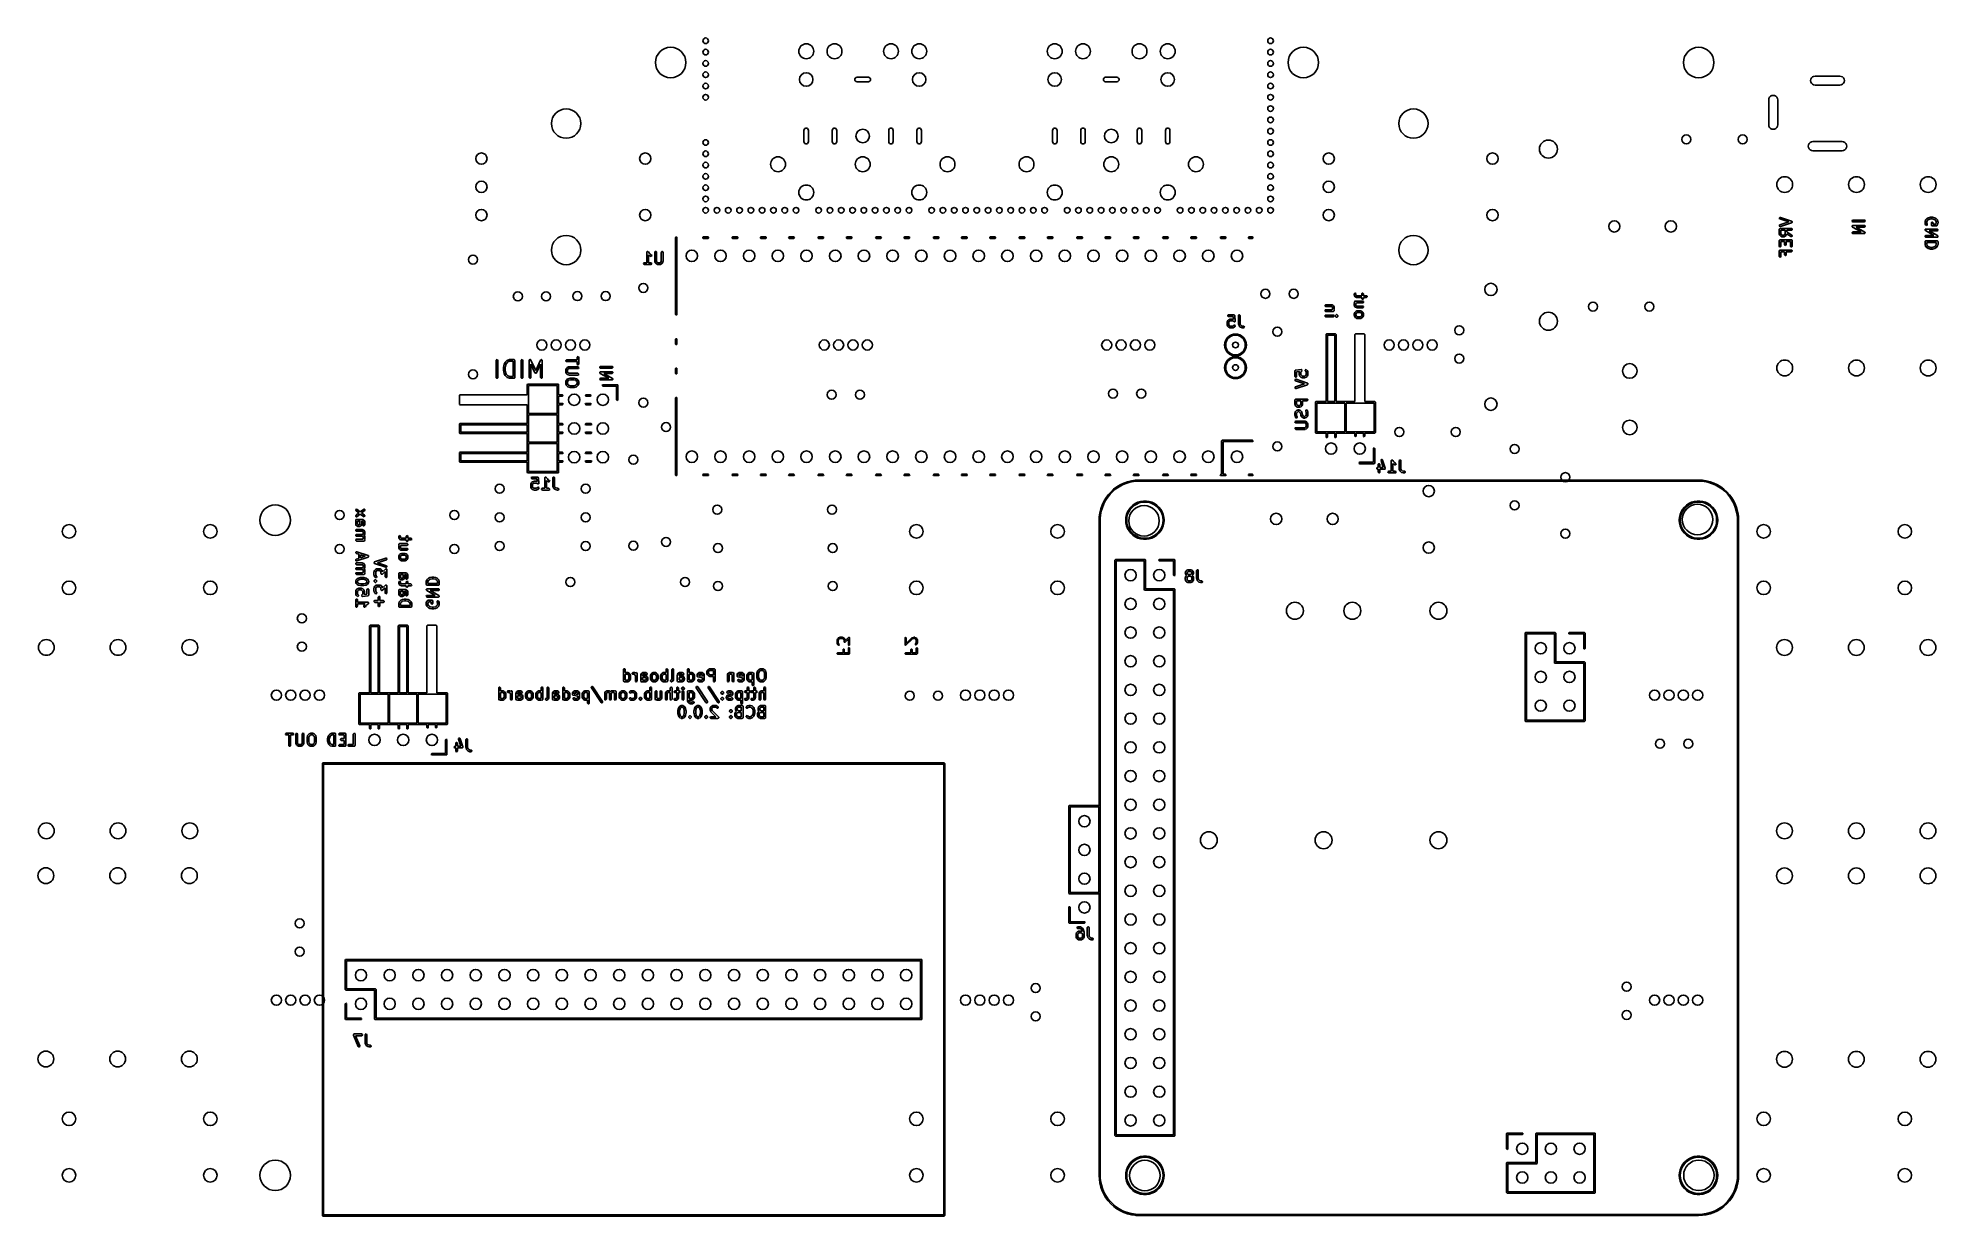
# Model space of a CAD drawing. Extents: x 0.83 to 7.45, y -4.93 to -0.82.
import ezdxf

# ---------------------------------------------------------------- set-up
doc = ezdxf.new("R2010")
doc.units = 0
doc.header["$MEASUREMENT"] = 0
doc.layers.add('BLACK', color=7, linetype='CONTINUOUS')

msp = doc.modelspace()

# ---------------------------------------------------------------- linework, layer by layer
at = {"layer": 'BLACK', "linetype": 'CONTINUOUS'}
for p, q in [((3.67343, -0.96281), (3.67495, -0.95966)), ((3.67343, -0.96632), (3.67343, -0.96281)), ((3.67495, -0.96948), (3.67343, -0.96632)), ((3.67495, -0.95966), (3.67769, -0.95747)), ((3.67769, -0.97166), (3.67495, -0.96948)), ((3.67769, -0.95747), (3.6811, -0.95669)), ((3.6811, -0.97244), (3.67769, -0.97166)), ((3.6811, -0.95669), (3.72047, -0.95669)), ((3.72047, -0.97244), (3.6811, -0.97244)), ((3.72047, -0.95669), (3.72389, -0.95747)), ((3.72389, -0.97166), (3.72047, -0.97244)), ((3.72389, -0.95747), (3.72663, -0.95966)), ((3.72663, -0.96948), (3.72389, -0.97166)), ((3.72663, -0.95966), (3.72815, -0.96281)), ((3.72815, -0.96632), (3.72663, -0.96948)), ((3.72815, -0.96281), (3.72815, -0.96632)), ((4.53957, -0.96281), (4.54109, -0.95966)), ((4.53957, -0.96632), (4.53957, -0.96281)), ((4.54109, -0.96948), (4.53957, -0.96632)), ((4.54109, -0.95966), (4.54383, -0.95747)), ((4.54383, -0.97166), (4.54109, -0.96948)), ((4.54383, -0.95747), (4.54724, -0.95669)), ((4.54724, -0.97244), (4.54383, -0.97166)), ((4.54724, -0.95669), (4.58661, -0.95669)), ((4.58661, -0.97244), (4.54724, -0.97244)), ((4.58661, -0.95669), (4.59003, -0.95747)), ((4.59003, -0.97166), (4.58661, -0.97244)), ((4.59003, -0.95747), (4.59277, -0.95966)), ((4.59277, -0.96948), (4.59003, -0.97166)), ((4.59277, -0.95966), (4.59429, -0.96281)), ((4.59429, -0.96632), (4.59277, -0.96948)), ((4.59429, -0.96281), (4.59429, -0.96632)), ((7.00394, -0.9685), (7.00471, -0.96364)), ((7.00471, -0.97337), (7.00394, -0.9685)), ((7.00471, -0.96364), (7.00694, -0.95925)), ((7.00694, -0.97776), (7.00471, -0.97337)), ((7.00694, -0.95925), (7.01043, -0.95576)), ((7.01043, -0.98124), (7.00694, -0.97776)), ((7.01043, -0.95576), (7.01482, -0.95353)), ((7.01482, -0.98348), (7.01043, -0.98124)), ((7.01482, -0.95353), (7.01969, -0.95276)), ((7.01969, -0.98425), (7.01482, -0.98348)), ((7.01969, -0.95276), (7.1063, -0.95276)), ((7.1063, -0.98425), (7.01969, -0.98425)), ((7.1063, -0.95276), (7.11117, -0.95353)), ((7.11117, -0.98348), (7.1063, -0.98425)), ((7.11117, -0.95353), (7.11556, -0.95576)), ((7.11556, -0.98124), (7.11117, -0.98348)), ((7.11556, -0.95576), (7.11904, -0.95925)), ((7.11904, -0.97776), (7.11556, -0.98124)), ((7.11904, -0.95925), (7.12128, -0.96364)), ((7.12128, -0.97337), (7.11904, -0.97776)), ((7.12128, -0.96364), (7.12205, -0.9685)), ((7.12205, -0.9685), (7.12128, -0.97337)), ((6.85827, -1.03543), (6.85904, -1.03057)), ((6.85827, -1.12205), (6.85827, -1.03543)), ((6.85904, -1.03057), (6.86128, -1.02618)), ((6.86128, -1.02618), (6.86476, -1.02269)), ((6.86476, -1.02269), (6.86915, -1.02046)), ((6.86915, -1.02046), (6.87402, -1.01969)), ((6.87402, -1.01969), (6.87888, -1.02046)), ((6.87888, -1.02046), (6.88327, -1.02269)), ((6.88327, -1.02269), (6.88676, -1.02618)), ((6.88676, -1.02618), (6.88899, -1.03057)), ((6.88899, -1.03057), (6.88976, -1.03543)), ((6.88976, -1.03543), (6.88976, -1.12205)), ((6.85904, -1.12691), (6.85827, -1.12205)), ((6.88976, -1.12205), (6.88899, -1.12691)), ((3.49606, -1.14173), (3.49684, -1.13832)), ((3.49606, -1.1811), (3.49606, -1.14173)), ((3.49684, -1.18452), (3.49606, -1.1811)), ((3.49684, -1.13832), (3.49903, -1.13558)), ((3.49903, -1.18726), (3.49684, -1.18452)), ((3.49903, -1.13558), (3.50218, -1.13406)), ((3.50218, -1.18878), (3.49903, -1.18726)), ((3.50218, -1.13406), (3.50569, -1.13406)), ((3.50569, -1.18878), (3.50218, -1.18878)), ((3.50569, -1.13406), (3.50885, -1.13558)), ((3.50885, -1.18726), (3.50569, -1.18878)), ((3.50885, -1.13558), (3.51103, -1.13832)), ((3.51103, -1.18452), (3.50885, -1.18726)), ((3.51103, -1.13832), (3.51181, -1.14173)), ((3.51181, -1.1811), (3.51103, -1.18452)), ((3.51181, -1.14173), (3.51181, -1.1811)), ((3.59449, -1.14173), (3.59527, -1.13832)), ((3.59449, -1.1811), (3.59449, -1.14173)), ((3.59527, -1.18452), (3.59449, -1.1811)), ((3.59527, -1.13832), (3.59745, -1.13558)), ((3.59745, -1.18726), (3.59527, -1.18452)), ((3.59745, -1.13558), (3.60061, -1.13406)), ((3.60061, -1.18878), (3.59745, -1.18726)), ((3.60061, -1.13406), (3.60411, -1.13406)), ((3.60411, -1.18878), (3.60061, -1.18878)), ((3.60411, -1.13406), (3.60727, -1.13558)), ((3.60727, -1.18726), (3.60411, -1.18878)), ((3.60727, -1.13558), (3.60946, -1.13832)), ((3.60946, -1.18452), (3.60727, -1.18726)), ((3.60946, -1.13832), (3.61024, -1.14173)), ((3.61024, -1.1811), (3.60946, -1.18452)), ((3.61024, -1.14173), (3.61024, -1.1811)), ((3.79134, -1.14173), (3.79212, -1.13832)), ((3.79134, -1.1811), (3.79134, -1.14173)), ((3.79212, -1.18452), (3.79134, -1.1811)), ((3.79212, -1.13832), (3.7943, -1.13558)), ((3.7943, -1.18726), (3.79212, -1.18452)), ((3.7943, -1.13558), (3.79746, -1.13406)), ((3.79746, -1.18878), (3.7943, -1.18726)), ((3.79746, -1.13406), (3.80096, -1.13406)), ((3.80096, -1.18878), (3.79746, -1.18878)), ((3.80096, -1.13406), (3.80412, -1.13558)), ((3.80412, -1.18726), (3.80096, -1.18878)), ((3.80412, -1.13558), (3.80631, -1.13832)), ((3.80631, -1.18452), (3.80412, -1.18726)), ((3.80631, -1.13832), (3.80709, -1.14173)), ((3.80709, -1.1811), (3.80631, -1.18452)), ((3.80709, -1.14173), (3.80709, -1.1811)), ((3.88976, -1.14173), (3.89054, -1.13832)), ((3.88976, -1.1811), (3.88976, -1.14173)), ((3.89054, -1.18452), (3.88976, -1.1811)), ((3.89054, -1.13832), (3.89273, -1.13558)), ((3.89273, -1.18726), (3.89054, -1.18452)), ((3.89273, -1.13558), (3.89589, -1.13406)), ((3.89589, -1.18878), (3.89273, -1.18726)), ((3.89589, -1.13406), (3.89939, -1.13406)), ((3.89939, -1.18878), (3.89589, -1.18878)), ((3.89939, -1.13406), (3.90255, -1.13558)), ((3.90255, -1.18726), (3.89939, -1.18878)), ((3.90255, -1.13558), (3.90473, -1.13832)), ((3.90473, -1.18452), (3.90255, -1.18726)), ((3.90473, -1.13832), (3.90551, -1.14173)), ((3.90551, -1.1811), (3.90473, -1.18452)), ((3.90551, -1.14173), (3.90551, -1.1811)), ((4.3622, -1.14173), (4.36298, -1.13832)), ((4.3622, -1.1811), (4.3622, -1.14173)), ((4.36298, -1.18452), (4.3622, -1.1811)), ((4.36298, -1.13832), (4.36517, -1.13558)), ((4.36517, -1.18726), (4.36298, -1.18452)), ((4.36517, -1.13558), (4.36833, -1.13406)), ((4.36833, -1.18878), (4.36517, -1.18726)), ((4.36833, -1.13406), (4.37183, -1.13406)), ((4.37183, -1.18878), (4.36833, -1.18878)), ((4.37183, -1.13406), (4.37499, -1.13558)), ((4.37499, -1.18726), (4.37183, -1.18878)), ((4.37499, -1.13558), (4.37717, -1.13832)), ((4.37717, -1.18452), (4.37499, -1.18726)), ((4.37717, -1.13832), (4.37795, -1.14173)), ((4.37795, -1.1811), (4.37717, -1.18452)), ((4.37795, -1.14173), (4.37795, -1.1811)), ((4.46063, -1.14173), (4.46141, -1.13832)), ((4.46063, -1.1811), (4.46063, -1.14173)), ((4.46141, -1.18452), (4.46063, -1.1811)), ((4.46141, -1.13832), (4.46359, -1.13558)), ((4.46359, -1.18726), (4.46141, -1.18452)), ((4.46359, -1.13558), (4.46675, -1.13406)), ((4.46675, -1.18878), (4.46359, -1.18726)), ((4.46675, -1.13406), (4.47026, -1.13406)), ((4.47026, -1.18878), (4.46675, -1.18878)), ((4.47026, -1.13406), (4.47341, -1.13558)), ((4.47341, -1.18726), (4.47026, -1.18878)), ((4.47341, -1.13558), (4.4756, -1.13832)), ((4.4756, -1.18452), (4.47341, -1.18726)), ((4.4756, -1.13832), (4.47638, -1.14173)), ((4.47638, -1.1811), (4.4756, -1.18452)), ((4.47638, -1.14173), (4.47638, -1.1811)), ((4.65748, -1.14173), (4.65826, -1.13832)), ((4.65748, -1.1811), (4.65748, -1.14173)), ((4.65826, -1.18452), (4.65748, -1.1811)), ((4.65826, -1.13832), (4.66044, -1.13558)), ((4.66044, -1.18726), (4.65826, -1.18452)), ((4.66044, -1.13558), (4.6636, -1.13406)), ((4.6636, -1.18878), (4.66044, -1.18726)), ((4.6636, -1.13406), (4.66711, -1.13406)), ((4.66711, -1.18878), (4.6636, -1.18878)), ((4.66711, -1.13406), (4.67026, -1.13558)), ((4.67026, -1.18726), (4.66711, -1.18878)), ((4.67026, -1.13558), (4.67245, -1.13832)), ((4.67245, -1.18452), (4.67026, -1.18726)), ((4.67245, -1.13832), (4.67323, -1.14173)), ((4.67323, -1.1811), (4.67245, -1.18452)), ((4.67323, -1.14173), (4.67323, -1.1811)), ((4.75591, -1.14173), (4.75669, -1.13832)), ((4.75591, -1.1811), (4.75591, -1.14173)), ((4.75669, -1.18452), (4.75591, -1.1811)), ((4.75669, -1.13832), (4.75887, -1.13558)), ((4.75887, -1.18726), (4.75669, -1.18452)), ((4.75887, -1.13558), (4.76203, -1.13406)), ((4.76203, -1.18878), (4.75887, -1.18726)), ((4.76203, -1.13406), (4.76553, -1.13406)), ((4.76553, -1.18878), (4.76203, -1.18878)), ((4.76553, -1.13406), (4.76869, -1.13558)), ((4.76869, -1.18726), (4.76553, -1.18878)), ((4.76869, -1.13558), (4.77087, -1.13832)), ((4.77087, -1.18452), (4.76869, -1.18726)), ((4.77087, -1.13832), (4.77165, -1.14173)), ((4.77165, -1.1811), (4.77087, -1.18452)), ((4.77165, -1.14173), (4.77165, -1.1811)), ((6.86128, -1.1313), (6.85904, -1.12691)), ((6.86476, -1.13479), (6.86128, -1.1313)), ((6.86915, -1.13702), (6.86476, -1.13479)), ((6.87402, -1.1378), (6.86915, -1.13702)), ((6.87888, -1.13702), (6.87402, -1.1378)), ((6.88327, -1.13479), (6.87888, -1.13702)), ((6.88676, -1.1313), (6.88327, -1.13479)), ((6.88899, -1.12691), (6.88676, -1.1313)), ((6.99683, -1.19198), (6.99907, -1.18759)), ((6.99907, -1.18759), (7.00255, -1.18411)), ((7.00255, -1.18411), (7.00694, -1.18187)), ((7.00694, -1.18187), (7.01181, -1.1811)), ((7.01181, -1.1811), (7.11417, -1.1811)), ((7.11417, -1.1811), (7.11904, -1.18187)), ((7.11904, -1.18187), (7.12343, -1.18411)), ((7.12343, -1.18411), (7.12691, -1.18759)), ((7.12691, -1.18759), (7.12915, -1.19198)), ((6.99606, -1.19685), (6.99683, -1.19198)), ((6.99683, -1.20172), (6.99606, -1.19685)), ((6.99907, -1.20611), (6.99683, -1.20172)), ((7.00255, -1.20959), (6.99907, -1.20611)), ((7.00694, -1.21183), (7.00255, -1.20959)), ((7.01181, -1.2126), (7.00694, -1.21183)), ((7.11417, -1.2126), (7.01181, -1.2126)), ((7.11904, -1.21183), (7.11417, -1.2126)), ((7.12343, -1.20959), (7.11904, -1.21183)), ((7.12691, -1.20611), (7.12343, -1.20959)), ((7.12915, -1.20172), (7.12691, -1.20611)), ((7.12915, -1.19198), (7.12992, -1.19685)), ((7.12992, -1.19685), (7.12915, -1.20172)), ((6.89492, -1.44834), (6.89522, -1.44634)), ((6.89598, -1.45006), (6.89492, -1.44834)), ((6.89522, -1.44634), (6.89673, -1.445)), ((6.89688, -1.45055), (6.89598, -1.45006)), ((6.89673, -1.445), (6.89875, -1.44495)), ((6.92784, -1.46087), (6.89688, -1.45055)), ((6.89875, -1.44495), (6.93812, -1.45807)), ((7.1489, -1.45686), (7.14991, -1.45511)), ((7.14991, -1.45511), (7.15181, -1.45442)), ((7.15181, -1.45442), (7.19118, -1.45442)), ((7.19118, -1.45442), (7.19219, -1.4546)), ((7.19219, -1.4546), (7.19374, -1.4559)), ((7.19374, -1.4559), (7.19409, -1.45789)), ((7.40301, -1.45969), (7.40489, -1.45406)), ((7.40489, -1.45406), (7.40537, -1.45316)), ((7.40537, -1.45316), (7.40552, -1.45307)), ((7.40552, -1.45307), (7.4056, -1.45291)), ((7.4056, -1.45291), (7.40935, -1.44916)), ((7.41027, -1.45659), (7.40876, -1.4611)), ((7.40935, -1.44916), (7.41007, -1.44865)), ((7.41007, -1.44865), (7.41012, -1.44861)), ((7.41012, -1.44861), (7.41387, -1.44673)), ((7.41319, -1.45368), (7.41027, -1.45659)), ((7.41622, -1.45216), (7.41319, -1.45368)), ((7.41387, -1.44673), (7.41435, -1.44659)), ((7.41435, -1.44659), (7.41447, -1.44651)), ((7.41447, -1.44651), (7.42197, -1.44463)), ((7.42305, -1.45045), (7.41622, -1.45216)), ((7.42197, -1.44463), (7.42256, -1.44459)), ((7.42256, -1.44459), (7.42268, -1.44455)), ((7.42268, -1.44455), (7.42831, -1.44455)), ((7.42795, -1.45045), (7.42305, -1.45045)), ((7.43478, -1.45216), (7.42795, -1.45045)), ((7.42831, -1.44455), (7.42889, -1.44465)), ((7.42889, -1.44465), (7.42903, -1.44463)), ((7.42903, -1.44463), (7.43652, -1.44651)), ((7.43781, -1.45368), (7.43478, -1.45216)), ((7.43652, -1.44651), (7.43699, -1.44672)), ((7.43699, -1.44672), (7.43713, -1.44673)), ((7.43713, -1.44673), (7.44088, -1.44861)), ((7.44073, -1.45659), (7.43781, -1.45368)), ((7.44223, -1.4611), (7.44073, -1.45659)), ((7.44088, -1.44861), (7.44159, -1.44913)), ((7.44159, -1.44913), (7.44165, -1.44916)), ((7.44165, -1.44916), (7.44539, -1.45291)), ((7.44539, -1.45291), (7.44598, -1.45375)), ((7.44598, -1.45375), (7.446, -1.45393)), ((7.446, -1.45393), (7.44611, -1.45406)), ((7.44611, -1.45406), (7.44798, -1.45969)), ((3.04882, -1.51575), (3.04951, -1.51408)), ((3.04882, -1.78346), (3.04882, -1.51575)), ((3.04951, -1.51408), (3.05118, -1.51339)), ((3.05118, -1.51339), (3.05285, -1.51408)), ((3.05285, -1.51408), (3.05354, -1.51575)), ((3.05354, -1.51575), (3.05354, -1.78346)), ((3.14331, -1.51575), (3.144, -1.51408)), ((3.144, -1.51742), (3.14331, -1.51575)), ((3.144, -1.51408), (3.14567, -1.51339)), ((3.14567, -1.51811), (3.144, -1.51742)), ((3.14567, -1.51339), (3.16142, -1.51339)), ((3.16142, -1.51811), (3.14567, -1.51811)), ((3.16142, -1.51339), (3.16309, -1.51408)), ((3.16309, -1.51742), (3.16142, -1.51811)), ((3.16309, -1.51408), (3.16378, -1.51575)), ((3.16378, -1.51575), (3.16309, -1.51742)), ((3.24567, -1.51575), (3.24636, -1.51408)), ((3.24636, -1.51742), (3.24567, -1.51575)), ((3.24636, -1.51408), (3.24803, -1.51339)), ((3.24803, -1.51811), (3.24636, -1.51742)), ((3.24803, -1.51339), (3.26378, -1.51339)), ((3.26378, -1.51811), (3.24803, -1.51811)), ((3.26378, -1.51339), (3.26545, -1.51408)), ((3.26545, -1.51742), (3.26378, -1.51811)), ((3.26545, -1.51408), (3.26614, -1.51575)), ((3.26614, -1.51575), (3.26545, -1.51742)), ((3.34409, -1.51575), (3.34479, -1.51408)), ((3.34479, -1.51742), (3.34409, -1.51575)), ((3.34479, -1.51408), (3.34646, -1.51339)), ((3.34646, -1.51811), (3.34479, -1.51742)), ((3.34646, -1.51339), (3.3622, -1.51339)), ((3.3622, -1.51811), (3.34646, -1.51811)), ((3.3622, -1.51339), (3.36388, -1.51408)), ((3.36388, -1.51742), (3.3622, -1.51811)), ((3.36388, -1.51408), (3.36457, -1.51575)), ((3.36457, -1.51575), (3.36388, -1.51742)), ((3.44252, -1.51575), (3.44321, -1.51408)), ((3.44321, -1.51742), (3.44252, -1.51575)), ((3.44321, -1.51408), (3.44488, -1.51339)), ((3.44488, -1.51811), (3.44321, -1.51742)), ((3.44488, -1.51339), (3.46063, -1.51339)), ((3.46063, -1.51811), (3.44488, -1.51811)), ((3.46063, -1.51339), (3.4623, -1.51408)), ((3.4623, -1.51742), (3.46063, -1.51811)), ((3.4623, -1.51408), (3.46299, -1.51575)), ((3.46299, -1.51575), (3.4623, -1.51742)), ((3.54488, -1.51575), (3.54557, -1.51408)), ((3.54557, -1.51742), (3.54488, -1.51575)), ((3.54557, -1.51408), (3.54724, -1.51339)), ((3.54724, -1.51811), (3.54557, -1.51742)), ((3.54724, -1.51339), (3.56299, -1.51339)), ((3.56299, -1.51811), (3.54724, -1.51811)), ((3.56299, -1.51339), (3.56466, -1.51408)), ((3.56466, -1.51742), (3.56299, -1.51811)), ((3.56466, -1.51408), (3.56535, -1.51575)), ((3.56535, -1.51575), (3.56466, -1.51742)), ((3.64331, -1.51575), (3.644, -1.51408)), ((3.644, -1.51742), (3.64331, -1.51575)), ((3.644, -1.51408), (3.64567, -1.51339)), ((3.64567, -1.51811), (3.644, -1.51742)), ((3.64567, -1.51339), (3.66142, -1.51339)), ((3.66142, -1.51811), (3.64567, -1.51811)), ((3.66142, -1.51339), (3.66309, -1.51408)), ((3.66309, -1.51742), (3.66142, -1.51811)), ((3.66309, -1.51408), (3.66378, -1.51575)), ((3.66378, -1.51575), (3.66309, -1.51742)), ((3.74567, -1.51575), (3.74636, -1.51408)), ((3.74636, -1.51742), (3.74567, -1.51575)), ((3.74636, -1.51408), (3.74803, -1.51339)), ((3.74803, -1.51811), (3.74636, -1.51742)), ((3.74803, -1.51339), (3.76378, -1.51339)), ((3.76378, -1.51811), (3.74803, -1.51811)), ((3.76378, -1.51339), (3.76545, -1.51408)), ((3.76545, -1.51742), (3.76378, -1.51811)), ((3.76545, -1.51408), (3.76614, -1.51575)), ((3.76614, -1.51575), (3.76545, -1.51742)), ((3.84409, -1.51575), (3.84479, -1.51408)), ((3.84479, -1.51742), (3.84409, -1.51575)), ((3.84479, -1.51408), (3.84646, -1.51339)), ((3.84646, -1.51811), (3.84479, -1.51742)), ((3.84646, -1.51339), (3.8622, -1.51339)), ((3.8622, -1.51811), (3.84646, -1.51811)), ((3.8622, -1.51339), (3.86388, -1.51408)), ((3.86388, -1.51742), (3.8622, -1.51811)), ((3.86388, -1.51408), (3.86457, -1.51575)), ((3.86457, -1.51575), (3.86388, -1.51742)), ((3.94646, -1.51575), (3.94715, -1.51408)), ((3.94715, -1.51742), (3.94646, -1.51575)), ((3.94715, -1.51408), (3.94882, -1.51339)), ((3.94882, -1.51811), (3.94715, -1.51742)), ((3.94882, -1.51339), (3.96457, -1.51339)), ((3.96457, -1.51811), (3.94882, -1.51811)), ((3.96457, -1.51339), (3.96624, -1.51408)), ((3.96624, -1.51742), (3.96457, -1.51811)), ((3.96624, -1.51408), (3.96693, -1.51575)), ((3.96693, -1.51575), (3.96624, -1.51742)), ((4.04488, -1.51575), (4.04557, -1.51408)), ((4.04557, -1.51742), (4.04488, -1.51575)), ((4.04557, -1.51408), (4.04724, -1.51339)), ((4.04724, -1.51811), (4.04557, -1.51742)), ((4.04724, -1.51339), (4.06299, -1.51339)), ((4.06299, -1.51811), (4.04724, -1.51811)), ((4.06299, -1.51339), (4.06466, -1.51408)), ((4.06466, -1.51742), (4.06299, -1.51811)), ((4.06466, -1.51408), (4.06535, -1.51575)), ((4.06535, -1.51575), (4.06466, -1.51742)), ((4.14331, -1.51575), (4.144, -1.51408)), ((4.144, -1.51742), (4.14331, -1.51575)), ((4.144, -1.51408), (4.14567, -1.51339)), ((4.14567, -1.51811), (4.144, -1.51742)), ((4.14567, -1.51339), (4.16142, -1.51339)), ((4.16142, -1.51811), (4.14567, -1.51811)), ((4.16142, -1.51339), (4.16309, -1.51408)), ((4.16309, -1.51742), (4.16142, -1.51811)), ((4.16309, -1.51408), (4.16378, -1.51575)), ((4.16378, -1.51575), (4.16309, -1.51742)), ((4.24567, -1.51575), (4.24636, -1.51408)), ((4.24636, -1.51742), (4.24567, -1.51575)), ((4.24636, -1.51408), (4.24803, -1.51339)), ((4.24803, -1.51811), (4.24636, -1.51742)), ((4.24803, -1.51339), (4.26378, -1.51339)), ((4.26378, -1.51811), (4.24803, -1.51811)), ((4.26378, -1.51339), (4.26545, -1.51408)), ((4.26545, -1.51742), (4.26378, -1.51811)), ((4.26545, -1.51408), (4.26614, -1.51575)), ((4.26614, -1.51575), (4.26545, -1.51742)), ((4.34409, -1.51575), (4.34479, -1.51408)), ((4.34479, -1.51742), (4.34409, -1.51575)), ((4.34479, -1.51408), (4.34646, -1.51339)), ((4.34646, -1.51811), (4.34479, -1.51742)), ((4.34646, -1.51339), (4.3622, -1.51339)), ((4.3622, -1.51811), (4.34646, -1.51811)), ((4.3622, -1.51339), (4.36388, -1.51408)), ((4.36388, -1.51742), (4.3622, -1.51811)), ((4.36388, -1.51408), (4.36457, -1.51575)), ((4.36457, -1.51575), (4.36388, -1.51742)), ((4.44646, -1.51575), (4.44715, -1.51408)), ((4.44715, -1.51742), (4.44646, -1.51575)), ((4.44715, -1.51408), (4.44882, -1.51339)), ((4.44882, -1.51811), (4.44715, -1.51742)), ((4.44882, -1.51339), (4.46457, -1.51339)), ((4.46457, -1.51811), (4.44882, -1.51811)), ((4.46457, -1.51339), (4.46624, -1.51408)), ((4.46624, -1.51742), (4.46457, -1.51811)), ((4.46624, -1.51408), (4.46693, -1.51575)), ((4.46693, -1.51575), (4.46624, -1.51742)), ((4.54488, -1.51575), (4.54557, -1.51408)), ((4.54557, -1.51742), (4.54488, -1.51575)), ((4.54557, -1.51408), (4.54724, -1.51339)), ((4.54724, -1.51811), (4.54557, -1.51742)), ((4.54724, -1.51339), (4.56299, -1.51339)), ((4.56299, -1.51811), (4.54724, -1.51811)), ((4.56299, -1.51339), (4.56466, -1.51408)), ((4.56466, -1.51742), (4.56299, -1.51811)), ((4.56466, -1.51408), (4.56535, -1.51575)), ((4.56535, -1.51575), (4.56466, -1.51742)), ((4.64331, -1.51575), (4.644, -1.51408)), ((4.644, -1.51742), (4.64331, -1.51575)), ((4.644, -1.51408), (4.64567, -1.51339)), ((4.64567, -1.51811), (4.644, -1.51742)), ((4.64567, -1.51339), (4.66142, -1.51339)), ((4.66142, -1.51811), (4.64567, -1.51811)), ((4.66142, -1.51339), (4.66309, -1.51408)), ((4.66309, -1.51742), (4.66142, -1.51811)), ((4.66309, -1.51408), (4.66378, -1.51575)), ((4.66378, -1.51575), (4.66309, -1.51742)), ((4.74567, -1.51575), (4.74636, -1.51408)), ((4.74636, -1.51742), (4.74567, -1.51575)), ((4.74636, -1.51408), (4.74803, -1.51339)), ((4.74803, -1.51811), (4.74636, -1.51742)), ((4.74803, -1.51339), (4.76378, -1.51339)), ((4.76378, -1.51811), (4.74803, -1.51811)), ((4.76378, -1.51339), (4.76545, -1.51408)), ((4.76545, -1.51742), (4.76378, -1.51811)), ((4.76545, -1.51408), (4.76614, -1.51575)), ((4.76614, -1.51575), (4.76545, -1.51742)), ((4.84409, -1.51575), (4.84479, -1.51408)), ((4.84479, -1.51742), (4.84409, -1.51575)), ((4.84479, -1.51408), (4.84646, -1.51339)), ((4.84646, -1.51811), (4.84479, -1.51742)), ((4.84646, -1.51339), (4.8622, -1.51339)), ((4.8622, -1.51811), (4.84646, -1.51811)), ((4.8622, -1.51339), (4.86388, -1.51408)), ((4.86388, -1.51742), (4.8622, -1.51811)), ((4.86388, -1.51408), (4.86457, -1.51575)), ((4.86457, -1.51575), (4.86388, -1.51742)), ((4.94646, -1.51575), (4.94715, -1.51408)), ((4.94715, -1.51742), (4.94646, -1.51575)), ((4.94715, -1.51408), (4.94882, -1.51339)), ((4.94882, -1.51811), (4.94715, -1.51742)), ((4.94882, -1.51339), (4.96457, -1.51339)), ((4.96457, -1.51811), (4.94882, -1.51811)), ((4.96457, -1.51339), (4.96624, -1.51408)), ((4.96624, -1.51742), (4.96457, -1.51811)), ((4.96624, -1.51408), (4.96693, -1.51575)), ((4.96693, -1.51575), (4.96624, -1.51742)), ((5.04488, -1.51575), (5.04557, -1.51408)), ((5.04557, -1.51742), (5.04488, -1.51575)), ((5.04557, -1.51408), (5.04724, -1.51339)), ((5.04724, -1.51811), (5.04557, -1.51742)), ((5.04724, -1.51339), (5.05906, -1.51339)), ((5.05906, -1.51811), (5.04724, -1.51811)), ((5.05906, -1.51339), (5.06073, -1.51408)), ((5.06073, -1.51742), (5.05906, -1.51811)), ((5.06073, -1.51408), (5.06142, -1.51575)), ((5.06142, -1.51575), (5.06073, -1.51742)), ((6.89486, -1.48712), (6.89493, -1.48674)), ((6.89486, -1.50212), (6.89486, -1.48712)), ((6.89492, -1.50228), (6.89486, -1.50212)), ((6.89488, -1.50246), (6.89492, -1.50228)), ((6.89517, -1.50344), (6.89488, -1.50246)), ((6.89489, -1.47443), (6.8953, -1.47245)), ((6.89585, -1.47621), (6.89489, -1.47443)), ((6.8949, -1.48661), (6.89497, -1.48649)), ((6.89493, -1.48674), (6.8949, -1.48661)), ((6.89497, -1.48649), (6.89504, -1.48611)), ((6.89504, -1.48611), (6.89553, -1.48552)), ((6.89705, -1.50719), (6.89517, -1.50344)), ((6.8953, -1.47245), (6.89688, -1.4712)), ((6.89553, -1.48552), (6.89591, -1.48486)), ((6.89773, -1.47695), (6.89585, -1.47621)), ((6.89591, -1.48486), (6.89616, -1.48477)), ((6.89616, -1.48477), (6.89634, -1.48456)), ((6.89634, -1.48456), (6.89709, -1.48443)), ((6.89688, -1.4712), (6.92784, -1.46087)), ((6.89709, -1.50723), (6.89705, -1.50719)), ((6.89709, -1.48443), (6.89781, -1.48417)), ((6.8976, -1.50796), (6.89709, -1.50723)), ((6.89947, -1.50983), (6.8976, -1.50796)), ((6.89875, -1.4768), (6.89773, -1.47695)), ((6.89781, -1.48417), (6.93718, -1.48417)), ((6.93812, -1.46367), (6.89875, -1.4768)), ((6.89953, -1.50986), (6.89947, -1.50983)), ((6.90024, -1.51038), (6.89953, -1.50986)), ((6.90399, -1.51226), (6.90024, -1.51038)), ((6.90076, -1.49007), (6.90076, -1.50142)), ((6.91548, -1.49007), (6.90076, -1.49007)), ((6.90076, -1.50142), (6.90211, -1.50412)), ((6.90211, -1.50412), (6.90331, -1.50532)), ((6.90331, -1.50532), (6.90601, -1.50666)), ((6.90417, -1.51228), (6.90399, -1.51226)), ((6.9043, -1.51239), (6.90417, -1.51228)), ((6.90531, -1.51257), (6.9043, -1.51239)), ((6.91094, -1.51257), (6.90531, -1.51257)), ((6.90601, -1.50666), (6.91024, -1.50666)), ((6.91024, -1.50666), (6.91294, -1.50532)), ((6.9111, -1.51251), (6.91094, -1.51257)), ((6.91127, -1.51255), (6.9111, -1.51251)), ((6.91226, -1.51226), (6.91127, -1.51255)), ((6.91601, -1.51038), (6.91226, -1.51226)), ((6.91294, -1.50532), (6.91413, -1.50412)), ((6.91413, -1.50412), (6.91548, -1.50142)), ((6.91548, -1.50142), (6.91548, -1.49007)), ((6.91605, -1.51034), (6.91601, -1.51038)), ((6.91677, -1.50983), (6.91605, -1.51034)), ((6.91865, -1.50796), (6.91677, -1.50983)), ((6.91867, -1.5079), (6.91865, -1.50796)), ((6.9192, -1.50719), (6.91867, -1.5079)), ((6.92108, -1.50344), (6.9192, -1.50719)), ((6.9211, -1.50326), (6.92108, -1.50344)), ((6.92121, -1.50313), (6.9211, -1.50326)), ((6.92138, -1.50216), (6.92121, -1.50313)), ((6.93549, -1.51204), (6.92138, -1.50216)), ((6.93718, -1.49007), (6.92139, -1.49007)), ((6.92139, -1.49007), (6.92139, -1.49496)), ((6.92139, -1.49496), (6.93888, -1.5072)), ((6.93744, -1.51256), (6.93549, -1.51204)), ((6.93718, -1.48417), (6.93819, -1.48434)), ((6.93908, -1.48938), (6.93718, -1.49007)), ((6.93927, -1.5117), (6.93744, -1.51256)), ((6.93812, -1.45807), (6.93902, -1.45856)), ((6.93818, -1.46362), (6.93812, -1.46367)), ((6.93827, -1.46362), (6.93818, -1.46362)), ((6.93819, -1.48434), (6.93974, -1.48564)), ((6.93897, -1.463), (6.93827, -1.46362)), ((6.93888, -1.5072), (6.9396, -1.50792)), ((6.9397, -1.46242), (6.93897, -1.463)), ((6.93902, -1.45856), (6.93906, -1.45863)), ((6.93906, -1.45863), (6.93914, -1.45866)), ((6.94009, -1.48763), (6.93908, -1.48938)), ((6.93914, -1.45866), (6.93959, -1.45948)), ((6.94012, -1.50987), (6.93927, -1.5117)), ((6.93959, -1.45948), (6.94007, -1.46028)), ((6.9396, -1.50792), (6.94012, -1.50987)), ((6.93971, -1.46234), (6.9397, -1.46242)), ((6.93978, -1.46228), (6.93971, -1.46234)), ((6.93974, -1.48564), (6.94009, -1.48763)), ((6.93992, -1.46135), (6.93978, -1.46228)), ((6.9401, -1.46044), (6.93992, -1.46135)), ((6.94007, -1.46028), (6.94006, -1.46036)), ((6.94006, -1.46036), (6.9401, -1.46044)), ((7.14886, -1.47613), (7.14895, -1.47588)), ((7.14912, -1.47685), (7.14886, -1.47613)), ((7.14925, -1.45885), (7.1489, -1.45686)), ((7.1489, -1.47561), (7.14928, -1.47495)), ((7.14895, -1.47588), (7.1489, -1.47561)), ((7.1489, -1.49811), (7.14991, -1.49636)), ((7.14925, -1.50009), (7.1489, -1.49811)), ((7.14925, -1.4776), (7.14912, -1.47685)), ((7.1508, -1.46015), (7.14925, -1.45885)), ((7.14946, -1.47777), (7.14925, -1.4776)), ((7.1508, -1.50139), (7.14925, -1.50009)), ((7.14928, -1.47495), (7.14954, -1.47423)), ((7.14956, -1.47803), (7.14946, -1.47777)), ((7.14954, -1.47423), (7.14978, -1.4741)), ((7.15035, -1.47869), (7.14956, -1.47803)), ((7.14978, -1.4741), (7.14991, -1.47386)), ((7.14991, -1.47386), (7.15063, -1.4736)), ((7.14991, -1.49636), (7.15181, -1.49567)), ((7.18006, -1.49567), (7.15035, -1.47869)), ((7.15063, -1.4736), (7.15129, -1.47322)), ((7.15181, -1.46033), (7.1508, -1.46015)), ((7.15181, -1.50157), (7.1508, -1.50139)), ((7.15129, -1.47322), (7.15156, -1.47326)), ((7.15156, -1.47326), (7.15181, -1.47317)), ((7.19118, -1.46033), (7.15181, -1.46033)), ((7.15181, -1.47317), (7.19118, -1.47317)), ((7.15181, -1.49567), (7.18006, -1.49567)), ((7.19118, -1.50157), (7.15181, -1.50157)), ((7.19118, -1.47907), (7.16293, -1.47907)), ((7.16293, -1.47907), (7.19265, -1.49605)), ((7.19308, -1.45964), (7.19118, -1.46033)), ((7.19118, -1.47317), (7.19219, -1.47335)), ((7.19308, -1.47838), (7.19118, -1.47907)), ((7.19144, -1.50148), (7.19118, -1.50157)), ((7.19171, -1.50152), (7.19144, -1.50148)), ((7.19236, -1.50114), (7.19171, -1.50152)), ((7.19219, -1.47335), (7.19374, -1.47465)), ((7.19308, -1.50088), (7.19236, -1.50114)), ((7.19265, -1.49605), (7.19344, -1.49671)), ((7.19409, -1.45789), (7.19308, -1.45964)), ((7.19409, -1.47663), (7.19308, -1.47838)), ((7.19322, -1.50064), (7.19308, -1.50088)), ((7.19345, -1.50051), (7.19322, -1.50064)), ((7.19344, -1.49671), (7.19353, -1.49697)), ((7.19371, -1.49979), (7.19345, -1.50051)), ((7.19353, -1.49697), (7.19374, -1.49714)), ((7.19409, -1.49913), (7.19371, -1.49979)), ((7.19374, -1.47465), (7.19409, -1.47663)), ((7.19374, -1.49714), (7.19387, -1.49789)), ((7.19387, -1.49789), (7.19413, -1.49861)), ((7.19413, -1.49861), (7.19404, -1.49886)), ((7.19404, -1.49886), (7.19409, -1.49913)), ((7.40286, -1.46062), (7.40301, -1.45975)), ((7.40286, -1.46625), (7.40286, -1.46062)), ((7.40292, -1.46641), (7.40286, -1.46625)), ((7.40286, -1.48876), (7.40295, -1.4885)), ((7.40312, -1.48947), (7.40286, -1.48876)), ((7.40288, -1.46658), (7.40292, -1.46641)), ((7.40317, -1.46757), (7.40288, -1.46658)), ((7.4029, -1.48823), (7.40328, -1.48757)), ((7.40295, -1.4885), (7.4029, -1.48823)), ((7.4029, -1.51073), (7.40391, -1.50898)), ((7.40325, -1.51272), (7.4029, -1.51073)), ((7.40301, -1.45975), (7.40301, -1.45969)), ((7.40325, -1.49022), (7.40312, -1.48947)), ((7.40505, -1.47132), (7.40317, -1.46757)), ((7.40346, -1.4904), (7.40325, -1.49022)), ((7.4048, -1.51402), (7.40325, -1.51272)), ((7.40328, -1.48757), (7.40354, -1.48686)), ((7.40356, -1.49065), (7.40346, -1.4904)), ((7.40354, -1.48686), (7.40378, -1.48672)), ((7.40435, -1.49131), (7.40356, -1.49065)), ((7.40378, -1.48672), (7.40391, -1.48648)), ((7.40391, -1.48648), (7.40463, -1.48622)), ((7.40391, -1.50898), (7.40581, -1.50829)), ((7.43406, -1.50829), (7.40435, -1.49131)), ((7.40463, -1.48622), (7.40529, -1.48584)), ((7.40581, -1.51419), (7.4048, -1.51402)), ((7.40651, -1.47271), (7.40505, -1.47132)), ((7.40529, -1.48584), (7.40556, -1.48588)), ((7.40556, -1.48588), (7.40581, -1.48579)), ((7.40581, -1.48579), (7.44518, -1.48579)), ((7.40581, -1.50829), (7.43406, -1.50829)), ((7.44518, -1.51419), (7.40581, -1.51419)), ((7.40853, -1.47283), (7.40651, -1.47271)), ((7.41015, -1.47162), (7.40853, -1.47283)), ((7.40876, -1.4611), (7.40876, -1.46555)), ((7.40876, -1.46555), (7.41033, -1.46868)), ((7.41062, -1.46966), (7.41015, -1.47162)), ((7.41033, -1.46868), (7.41062, -1.46966)), ((7.44518, -1.4917), (7.41693, -1.4917)), ((7.41693, -1.4917), (7.44665, -1.50868)), ((7.42536, -1.46437), (7.42553, -1.46336)), ((7.42536, -1.47187), (7.42536, -1.46437)), ((7.42562, -1.47259), (7.42536, -1.47187)), ((7.42553, -1.46336), (7.42683, -1.46181)), ((7.42575, -1.47335), (7.42562, -1.47259)), ((7.42596, -1.47352), (7.42575, -1.47335)), ((7.42605, -1.47377), (7.42596, -1.47352)), ((7.42671, -1.47415), (7.42605, -1.47377)), ((7.4273, -1.47465), (7.42671, -1.47415)), ((7.42683, -1.46181), (7.42882, -1.46146)), ((7.42768, -1.47471), (7.4273, -1.47465)), ((7.4278, -1.47478), (7.42768, -1.47471)), ((7.42793, -1.47476), (7.4278, -1.47478)), ((7.42831, -1.47482), (7.42793, -1.47476)), ((7.44143, -1.47482), (7.42831, -1.47482)), ((7.42882, -1.46146), (7.43057, -1.46247)), ((7.43057, -1.46247), (7.43126, -1.46437)), ((7.43126, -1.46437), (7.43126, -1.46892)), ((7.43126, -1.46892), (7.44021, -1.46892)), ((7.44021, -1.46892), (7.44073, -1.4684)), ((7.44073, -1.4684), (7.44223, -1.46389)), ((7.44204, -1.4746), (7.44143, -1.47482)), ((7.44268, -1.47455), (7.44204, -1.4746)), ((7.44223, -1.46389), (7.44223, -1.4611)), ((7.44321, -1.47418), (7.44268, -1.47455)), ((7.44333, -1.47413), (7.44321, -1.47418)), ((7.44337, -1.47406), (7.44333, -1.47413)), ((7.44352, -1.47396), (7.44337, -1.47406)), ((7.44539, -1.47208), (7.44352, -1.47396)), ((7.44518, -1.48579), (7.44619, -1.48597)), ((7.44708, -1.49101), (7.44518, -1.4917)), ((7.44544, -1.5141), (7.44518, -1.51419)), ((7.44547, -1.47192), (7.44539, -1.47208)), ((7.44571, -1.51415), (7.44544, -1.5141)), ((7.44562, -1.47183), (7.44547, -1.47192)), ((7.44611, -1.47093), (7.44562, -1.47183)), ((7.44636, -1.51376), (7.44571, -1.51415)), ((7.44798, -1.46531), (7.44611, -1.47093)), ((7.44619, -1.48597), (7.44774, -1.48727)), ((7.44708, -1.5135), (7.44636, -1.51376)), ((7.44665, -1.50868), (7.44744, -1.50933)), ((7.44809, -1.48926), (7.44708, -1.49101)), ((7.44722, -1.51327), (7.44708, -1.5135)), ((7.44745, -1.51313), (7.44722, -1.51327)), ((7.44744, -1.50933), (7.44753, -1.50959)), ((7.44771, -1.51241), (7.44745, -1.51313)), ((7.44753, -1.50959), (7.44774, -1.50976)), ((7.44809, -1.51175), (7.44771, -1.51241)), ((7.44774, -1.48727), (7.44809, -1.48926)), ((7.44774, -1.50976), (7.44787, -1.51051)), ((7.44787, -1.51051), (7.44813, -1.51123)), ((7.44798, -1.45969), (7.44811, -1.46056)), ((7.44813, -1.46437), (7.44798, -1.46524)), ((7.44798, -1.46524), (7.44798, -1.46531)), ((7.44813, -1.51123), (7.44804, -1.51148)), ((7.44804, -1.51148), (7.44809, -1.51175)), ((7.44811, -1.46056), (7.44813, -1.46062)), ((7.44813, -1.46062), (7.44813, -1.46437)), ((2.94842, -1.56684), (2.9486, -1.56583)), ((2.94842, -1.60326), (2.94842, -1.56684)), ((2.9486, -1.56583), (2.94871, -1.5657)), ((2.94871, -1.5657), (2.94873, -1.56553)), ((2.94873, -1.56553), (2.94935, -1.56494)), ((2.94935, -1.56494), (2.9499, -1.56429)), ((2.9499, -1.56429), (2.95007, -1.56426)), ((2.95007, -1.56426), (2.95019, -1.56414)), ((2.95019, -1.56414), (2.95105, -1.56408)), ((2.95105, -1.56408), (2.95189, -1.56394)), ((2.95189, -1.56394), (2.95204, -1.56402)), ((2.95204, -1.56402), (2.95221, -1.56401)), ((2.95221, -1.56401), (2.9529, -1.56452)), ((2.9529, -1.56452), (2.95364, -1.56495)), ((2.95364, -1.56495), (2.9537, -1.5651)), ((2.9537, -1.5651), (2.95383, -1.56521)), ((2.95383, -1.56521), (2.95742, -1.57059)), ((2.95679, -1.57831), (2.95433, -1.57585)), ((2.95433, -1.57585), (2.95433, -1.60326)), ((2.95685, -1.57833), (2.95679, -1.57831)), ((2.95756, -1.57886), (2.95685, -1.57833)), ((2.95742, -1.57059), (2.96063, -1.57379)), ((2.96131, -1.58073), (2.95756, -1.57886)), ((2.96063, -1.57379), (2.96395, -1.57545)), ((2.96331, -1.58096), (2.96131, -1.58073)), ((2.965, -1.57985), (2.96331, -1.58096)), ((2.96395, -1.57545), (2.96477, -1.57606)), ((2.96477, -1.57606), (2.96557, -1.57791)), ((2.96557, -1.57791), (2.965, -1.57985)), ((2.97655, -1.56684), (2.97672, -1.56583)), ((2.97655, -1.59871), (2.97655, -1.56684)), ((2.97672, -1.56583), (2.97802, -1.56429)), ((2.97802, -1.56429), (2.98001, -1.56394)), ((2.98001, -1.56394), (2.98176, -1.56495)), ((2.98176, -1.56495), (2.98245, -1.56684)), ((2.98245, -1.56684), (2.98245, -1.59802)), ((2.99904, -1.56684), (2.99922, -1.56583)), ((2.99904, -1.59802), (2.99904, -1.56684)), ((2.99922, -1.56583), (3.00052, -1.56429)), ((3.00052, -1.56429), (3.00251, -1.56394)), ((3.00251, -1.56394), (3.00426, -1.56495)), ((3.00426, -1.56495), (3.00495, -1.56684)), ((3.00495, -1.56684), (3.00495, -1.59871)), ((6.89486, -1.52649), (6.89493, -1.52611)), ((6.89486, -1.54524), (6.89486, -1.52649)), ((6.89555, -1.54714), (6.89486, -1.54524)), ((6.89486, -1.56211), (6.89493, -1.56173)), ((6.89486, -1.58086), (6.89486, -1.56211)), ((6.89555, -1.58276), (6.89486, -1.58086)), ((6.8949, -1.52598), (6.89497, -1.52586)), ((6.89493, -1.52611), (6.8949, -1.52598)), ((6.8949, -1.5616), (6.89497, -1.56148)), ((6.89493, -1.56173), (6.8949, -1.5616)), ((6.89497, -1.52586), (6.89504, -1.52548)), ((6.89497, -1.56148), (6.89504, -1.5611)), ((6.89504, -1.52548), (6.89553, -1.52489)), ((6.89504, -1.5611), (6.89553, -1.56051)), ((6.89553, -1.52489), (6.89591, -1.52423)), ((6.89553, -1.56051), (6.89591, -1.55985)), ((6.8973, -1.54815), (6.89555, -1.54714)), ((6.8973, -1.58377), (6.89555, -1.58276)), ((6.89591, -1.52423), (6.89616, -1.52414)), ((6.89591, -1.55985), (6.89616, -1.55976)), ((6.89616, -1.52414), (6.89634, -1.52393)), ((6.89616, -1.55976), (6.89634, -1.55955)), ((6.89634, -1.52393), (6.89709, -1.5238)), ((6.89634, -1.55955), (6.89709, -1.55942)), ((6.89709, -1.5238), (6.89781, -1.52354)), ((6.89709, -1.55942), (6.89781, -1.55916)), ((6.89929, -1.54779), (6.8973, -1.54815)), ((6.89929, -1.58342), (6.8973, -1.58377)), ((6.89781, -1.52354), (6.93718, -1.52354)), ((6.89781, -1.55916), (6.93718, -1.55916)), ((6.90059, -1.54625), (6.89929, -1.54779)), ((6.90059, -1.58187), (6.89929, -1.58342)), ((6.90076, -1.54524), (6.90059, -1.54625)), ((6.90076, -1.58086), (6.90059, -1.58187)), ((6.91361, -1.52944), (6.90076, -1.52944)), ((6.90076, -1.52944), (6.90076, -1.54524)), ((6.91361, -1.56506), (6.90076, -1.56506)), ((6.90076, -1.56506), (6.90076, -1.58086)), ((6.91361, -1.53961), (6.91361, -1.52944)), ((6.9143, -1.54151), (6.91361, -1.53961)), ((6.91361, -1.57523), (6.91361, -1.56506)), ((6.9143, -1.57713), (6.91361, -1.57523)), ((6.91605, -1.54252), (6.9143, -1.54151)), ((6.91605, -1.57814), (6.9143, -1.57713)), ((6.91804, -1.54217), (6.91605, -1.54252)), ((6.91804, -1.57779), (6.91605, -1.57814)), ((6.91933, -1.54062), (6.91804, -1.54217)), ((6.91933, -1.57624), (6.91804, -1.57779)), ((6.91951, -1.53961), (6.91933, -1.54062)), ((6.91951, -1.57523), (6.91933, -1.57624)), ((6.93423, -1.52944), (6.91951, -1.52944)), ((6.91951, -1.52944), (6.91951, -1.53961)), ((6.93718, -1.56506), (6.91951, -1.56506)), ((6.91951, -1.56506), (6.91951, -1.57523)), ((6.93423, -1.54524), (6.93423, -1.52944)), ((6.93492, -1.54714), (6.93423, -1.54524)), ((6.93667, -1.54815), (6.93492, -1.54714)), ((6.93866, -1.54779), (6.93667, -1.54815)), ((6.93718, -1.52354), (6.93757, -1.5236)), ((6.93718, -1.55916), (6.93819, -1.55934)), ((6.93908, -1.56437), (6.93718, -1.56506)), ((6.93757, -1.5236), (6.93769, -1.52358)), ((6.93769, -1.52358), (6.93781, -1.52365)), ((6.93781, -1.52365), (6.93819, -1.52371)), ((6.93819, -1.52371), (6.93878, -1.52421)), ((6.93819, -1.55934), (6.93974, -1.56063)), ((6.93996, -1.54625), (6.93866, -1.54779)), ((6.93878, -1.52421), (6.93944, -1.52459)), ((6.94009, -1.56262), (6.93908, -1.56437)), ((6.93944, -1.52459), (6.93953, -1.52484)), ((6.93953, -1.52484), (6.93974, -1.52501)), ((6.93974, -1.52501), (6.93987, -1.52577)), ((6.93974, -1.56063), (6.94009, -1.56262)), ((6.93987, -1.52577), (6.94013, -1.52649)), ((6.94013, -1.54524), (6.93996, -1.54625)), ((6.94013, -1.52649), (6.94013, -1.54524)), ((7.40286, -1.52999), (7.40293, -1.52961)), ((7.40286, -1.53936), (7.40286, -1.52999)), ((7.40288, -1.53942), (7.40286, -1.53936)), ((7.40301, -1.5403), (7.40288, -1.53942)), ((7.4029, -1.52948), (7.40297, -1.52936)), ((7.40293, -1.52961), (7.4029, -1.52948)), ((7.40297, -1.52936), (7.40304, -1.52898)), ((7.40489, -1.54592), (7.40301, -1.5403)), ((7.40304, -1.52898), (7.40353, -1.52839)), ((7.40353, -1.52839), (7.40391, -1.52773)), ((7.40391, -1.52773), (7.40416, -1.52764)), ((7.40416, -1.52764), (7.40434, -1.52743)), ((7.40434, -1.52743), (7.40509, -1.5273)), ((7.405, -1.54606), (7.40489, -1.54592)), ((7.40501, -1.54623), (7.405, -1.54606)), ((7.4056, -1.54707), (7.40501, -1.54623)), ((7.40509, -1.5273), (7.40581, -1.52704)), ((7.40935, -1.55082), (7.4056, -1.54707)), ((7.40581, -1.52704), (7.44518, -1.52704)), ((7.40876, -1.53294), (7.40876, -1.53888)), ((7.44223, -1.53294), (7.40876, -1.53294)), ((7.40876, -1.53888), (7.41027, -1.54339)), ((7.40941, -1.55085), (7.40935, -1.55082)), ((7.41012, -1.55138), (7.40941, -1.55085)), ((7.41387, -1.55325), (7.41012, -1.55138)), ((7.41027, -1.54339), (7.41319, -1.54631)), ((7.41319, -1.54631), (7.41622, -1.54783)), ((7.414, -1.55327), (7.41387, -1.55325)), ((7.41447, -1.55348), (7.414, -1.55327)), ((7.42197, -1.55535), (7.41447, -1.55348)), ((7.41622, -1.54783), (7.42305, -1.54953)), ((7.4221, -1.55534), (7.42197, -1.55535)), ((7.42268, -1.55544), (7.4221, -1.55534)), ((7.42831, -1.55544), (7.42268, -1.55544)), ((7.42305, -1.54953), (7.42795, -1.54953)), ((7.42795, -1.54953), (7.43478, -1.54783)), ((7.42844, -1.55539), (7.42831, -1.55544)), ((7.42903, -1.55535), (7.42844, -1.55539)), ((7.43652, -1.55348), (7.42903, -1.55535)), ((7.43478, -1.54783), (7.43781, -1.54631)), ((7.43664, -1.5534), (7.43652, -1.55348)), ((7.43713, -1.55325), (7.43664, -1.5534)), ((7.44088, -1.55138), (7.43713, -1.55325)), ((7.43781, -1.54631), (7.44073, -1.54339)), ((7.44073, -1.54339), (7.44223, -1.53888)), ((7.44092, -1.55133), (7.44088, -1.55138)), ((7.44165, -1.55082), (7.44092, -1.55133)), ((7.44539, -1.54707), (7.44165, -1.55082)), ((7.44223, -1.53888), (7.44223, -1.53294)), ((7.44518, -1.52704), (7.44557, -1.5271)), ((7.44547, -1.54691), (7.44539, -1.54707)), ((7.44562, -1.54682), (7.44547, -1.54691)), ((7.44557, -1.5271), (7.44569, -1.52708)), ((7.44611, -1.54592), (7.44562, -1.54682)), ((7.44569, -1.52708), (7.44581, -1.52715)), ((7.44581, -1.52715), (7.44619, -1.52721)), ((7.44798, -1.5403), (7.44611, -1.54592)), ((7.44619, -1.52721), (7.44678, -1.52771)), ((7.44678, -1.52771), (7.44744, -1.52809)), ((7.44744, -1.52809), (7.44753, -1.52834)), ((7.44753, -1.52834), (7.44774, -1.52851)), ((7.44774, -1.52851), (7.44787, -1.52927)), ((7.44787, -1.52927), (7.44813, -1.52999)), ((7.44813, -1.53936), (7.44798, -1.54023)), ((7.44798, -1.54023), (7.44798, -1.5403)), ((7.44813, -1.52999), (7.44813, -1.53936)), ((2.93722, -1.6057), (2.93823, -1.60395)), ((2.93757, -1.60769), (2.93722, -1.6057)), ((2.93912, -1.60899), (2.93757, -1.60769)), ((2.93823, -1.60395), (2.94013, -1.60326)), ((2.94013, -1.60917), (2.93912, -1.60899)), ((2.94013, -1.60326), (2.94842, -1.60326)), ((2.96263, -1.60917), (2.94013, -1.60917)), ((2.95433, -1.60326), (2.96263, -1.60326)), ((2.96263, -1.60326), (2.96364, -1.60344)), ((2.96452, -1.60848), (2.96263, -1.60917)), ((2.96364, -1.60344), (2.96518, -1.60474)), ((2.96553, -1.60673), (2.96452, -1.60848)), ((2.96518, -1.60474), (2.96553, -1.60673)), ((2.97661, -1.59888), (2.97655, -1.59871)), ((2.97657, -1.59905), (2.97661, -1.59888)), ((2.97686, -1.60003), (2.97657, -1.59905)), ((2.97873, -1.60378), (2.97686, -1.60003)), ((2.97878, -1.60383), (2.97873, -1.60378)), ((2.97929, -1.60455), (2.97878, -1.60383)), ((2.98116, -1.60643), (2.97929, -1.60455)), ((2.98122, -1.60645), (2.98116, -1.60643)), ((2.98193, -1.60698), (2.98122, -1.60645)), ((2.98568, -1.60885), (2.98193, -1.60698)), ((2.98245, -1.59802), (2.9838, -1.60071)), ((2.9838, -1.60071), (2.985, -1.60191)), ((2.985, -1.60191), (2.9877, -1.60326)), ((2.98585, -1.60887), (2.98568, -1.60885)), ((2.98599, -1.60899), (2.98585, -1.60887)), ((2.987, -1.60917), (2.98599, -1.60899)), ((2.9945, -1.60917), (2.987, -1.60917)), ((2.9877, -1.60326), (2.9938, -1.60326)), ((2.9938, -1.60326), (2.9965, -1.60191)), ((2.99466, -1.60911), (2.9945, -1.60917)), ((2.99483, -1.60915), (2.99466, -1.60911)), ((2.99582, -1.60885), (2.99483, -1.60915)), ((2.99957, -1.60698), (2.99582, -1.60885)), ((2.9965, -1.60191), (2.99769, -1.60071)), ((2.99769, -1.60071), (2.99904, -1.59802)), ((2.99961, -1.60693), (2.99957, -1.60698)), ((3.00033, -1.60643), (2.99961, -1.60693)), ((3.00221, -1.60455), (3.00033, -1.60643)), ((3.00224, -1.60449), (3.00221, -1.60455)), ((3.00276, -1.60378), (3.00224, -1.60449)), ((3.00464, -1.60003), (3.00276, -1.60378)), ((3.00466, -1.59986), (3.00464, -1.60003)), ((3.00477, -1.59972), (3.00466, -1.59986)), ((3.00495, -1.59871), (3.00477, -1.59972)), ((5.41387, -1.71201), (5.41404, -1.711)), ((5.41387, -1.71576), (5.41387, -1.71201)), ((5.41393, -1.71593), (5.41387, -1.71576)), ((5.41388, -1.7161), (5.41393, -1.71593)), ((5.41418, -1.71708), (5.41388, -1.7161)), ((5.41404, -1.711), (5.41534, -1.70945)), ((5.41605, -1.72083), (5.41418, -1.71708)), ((5.41534, -1.70945), (5.41733, -1.7091)), ((5.41637, -1.72113), (5.41605, -1.72083)), ((5.41655, -1.72154), (5.41637, -1.72113)), ((5.41737, -1.72215), (5.41655, -1.72154)), ((5.41733, -1.7091), (5.41908, -1.71011)), ((5.41908, -1.71011), (5.41977, -1.71201)), ((5.41977, -1.71201), (5.41977, -1.71506)), ((5.41977, -1.71506), (5.42089, -1.71731)), ((5.42089, -1.71731), (5.42314, -1.71843)), ((5.42314, -1.71843), (5.44011, -1.71843)), ((5.44011, -1.71201), (5.44029, -1.711)), ((5.44011, -1.71843), (5.44011, -1.71201)), ((5.44029, -1.711), (5.44159, -1.70945)), ((5.44159, -1.70945), (5.44358, -1.7091)), ((5.44358, -1.7091), (5.44533, -1.71011)), ((5.44533, -1.71011), (5.44602, -1.71201)), ((5.44602, -1.71201), (5.44602, -1.71843)), ((5.44602, -1.71843), (5.45619, -1.71843)), ((5.45619, -1.71843), (5.4572, -1.71861)), ((5.4572, -1.71861), (5.45875, -1.71991)), ((5.45875, -1.71991), (5.4591, -1.7219)), ((3.04951, -1.78513), (3.04882, -1.78346)), ((3.05118, -1.78583), (3.04951, -1.78513)), ((3.05285, -1.78513), (3.05118, -1.78583)), ((3.05354, -1.78346), (3.05285, -1.78513)), ((4.97272, -1.78699), (4.97373, -1.78524)), ((4.97307, -1.78898), (4.97272, -1.78699)), ((4.97373, -1.78524), (4.97563, -1.78455)), ((4.97563, -1.78455), (4.99438, -1.78455)), ((4.99438, -1.78455), (4.99453, -1.78458)), ((4.99453, -1.78458), (4.9946, -1.78456)), ((4.9946, -1.78456), (4.99471, -1.78461)), ((4.99471, -1.78461), (4.99539, -1.78473)), ((4.99539, -1.78473), (4.99587, -1.78513)), ((4.99587, -1.78513), (4.99644, -1.78539)), ((4.99644, -1.78539), (4.99662, -1.78576)), ((4.99662, -1.78576), (4.99693, -1.78603)), ((4.99693, -1.78603), (4.99704, -1.78665)), ((4.99704, -1.78665), (4.99731, -1.78721)), ((4.99731, -1.78721), (4.99919, -1.80596)), ((5.01017, -1.7875), (5.01035, -1.78649)), ((5.01017, -1.81563), (5.01017, -1.7875)), ((5.01035, -1.78649), (5.01165, -1.78495)), ((5.01165, -1.78495), (5.01364, -1.7846)), ((5.01364, -1.7846), (5.01539, -1.78561)), ((5.01539, -1.78561), (5.01608, -1.7875)), ((5.01608, -1.7875), (5.01608, -1.81515)), ((5.31191, -1.75249), (5.31292, -1.75074)), ((5.31226, -1.75448), (5.31191, -1.75249)), ((5.31191, -1.76937), (5.31292, -1.76762)), ((5.31226, -1.77135), (5.31191, -1.76937)), ((5.31191, -1.78811), (5.31292, -1.78636)), ((5.31381, -1.75578), (5.31226, -1.75448)), ((5.31381, -1.77265), (5.31226, -1.77135)), ((5.31292, -1.75074), (5.31482, -1.75005)), ((5.31292, -1.76762), (5.31482, -1.76693)), ((5.31292, -1.78636), (5.31482, -1.78567)), ((5.31482, -1.75596), (5.31381, -1.75578)), ((5.31482, -1.77283), (5.31381, -1.77265)), ((5.31482, -1.75005), (5.33544, -1.75005)), ((5.33474, -1.75596), (5.31482, -1.75596)), ((5.31482, -1.76693), (5.33609, -1.76693)), ((5.34106, -1.77283), (5.31482, -1.77283)), ((5.31482, -1.78567), (5.34106, -1.78567)), ((5.33699, -1.75708), (5.33474, -1.75596)), ((5.33544, -1.75005), (5.33645, -1.75023)), ((5.33609, -1.76693), (5.33676, -1.76625)), ((5.33645, -1.75023), (5.33659, -1.75034)), ((5.33659, -1.75034), (5.33676, -1.75036)), ((5.33676, -1.75036), (5.34051, -1.75224)), ((5.33676, -1.76625), (5.33811, -1.76356)), ((5.33811, -1.75933), (5.33699, -1.75708)), ((5.33811, -1.76356), (5.33811, -1.75933)), ((5.34051, -1.75224), (5.34133, -1.75285)), ((5.34296, -1.77214), (5.34106, -1.77283)), ((5.34106, -1.78567), (5.34207, -1.78585)), ((5.34133, -1.75285), (5.34151, -1.75326)), ((5.34151, -1.75326), (5.34183, -1.75356)), ((5.34183, -1.75356), (5.34371, -1.75731)), ((5.34207, -1.78585), (5.34362, -1.78715)), ((5.34371, -1.76557), (5.34269, -1.76762)), ((5.34269, -1.76762), (5.34362, -1.7684)), ((5.34397, -1.77039), (5.34296, -1.77214)), ((5.34362, -1.7684), (5.34397, -1.77039)), ((5.34362, -1.78715), (5.34397, -1.78914)), ((5.34371, -1.75731), (5.344, -1.75829)), ((5.34373, -1.7654), (5.34371, -1.76557)), ((5.34384, -1.76526), (5.34373, -1.7654)), ((5.34402, -1.76425), (5.34384, -1.76526)), ((5.344, -1.75829), (5.34396, -1.75846)), ((5.34396, -1.75846), (5.34402, -1.75863)), ((5.34402, -1.75863), (5.34402, -1.76425)), ((5.34759, -1.78786), (5.34803, -1.78723)), ((5.34803, -1.78723), (5.34835, -1.78654)), ((5.34835, -1.78654), (5.35023, -1.78466)), ((5.35023, -1.78466), (5.35054, -1.78444)), ((5.35054, -1.78444), (5.35062, -1.78433)), ((5.35062, -1.78433), (5.35075, -1.7843)), ((5.35075, -1.7843), (5.35107, -1.78408)), ((5.35107, -1.78408), (5.35183, -1.78401)), ((5.35183, -1.78401), (5.35257, -1.78381)), ((5.35257, -1.78381), (5.35281, -1.78392)), ((5.35281, -1.78392), (5.35308, -1.7839)), ((5.35308, -1.7839), (5.35371, -1.78434)), ((5.35371, -1.78434), (5.3544, -1.78466)), ((5.3544, -1.78466), (5.35628, -1.78654)), ((5.35628, -1.78654), (5.3565, -1.78686)), ((5.3565, -1.78686), (5.35661, -1.78693)), ((5.35661, -1.78693), (5.35664, -1.78706)), ((5.35664, -1.78706), (5.35665, -1.78707)), ((5.35665, -1.78707), (5.35675, -1.78715)), ((5.35675, -1.78715), (5.35676, -1.78723)), ((5.35676, -1.78723), (5.35686, -1.78738)), ((5.35686, -1.78738), (5.35693, -1.78814)), ((5.41387, -1.74576), (5.41404, -1.74475)), ((5.41387, -1.75138), (5.41387, -1.74576)), ((5.41393, -1.75155), (5.41387, -1.75138)), ((5.41387, -1.78138), (5.41404, -1.78037)), ((5.41387, -1.787), (5.41387, -1.78138)), ((5.41393, -1.78717), (5.41387, -1.787)), ((5.41388, -1.75172), (5.41393, -1.75155)), ((5.41418, -1.7527), (5.41388, -1.75172)), ((5.41388, -1.78734), (5.41393, -1.78717)), ((5.41418, -1.78832), (5.41388, -1.78734)), ((5.41391, -1.73962), (5.41492, -1.73787)), ((5.41426, -1.74161), (5.41391, -1.73962)), ((5.41404, -1.74475), (5.41416, -1.74461)), ((5.41404, -1.78037), (5.41416, -1.78023)), ((5.41416, -1.74461), (5.41418, -1.74444)), ((5.41416, -1.78023), (5.41418, -1.78006)), ((5.41418, -1.74444), (5.4152, -1.7424)), ((5.41605, -1.75645), (5.41418, -1.7527)), ((5.41418, -1.78006), (5.41605, -1.77631)), ((5.4152, -1.7424), (5.41426, -1.74161)), ((5.41492, -1.73787), (5.41682, -1.73718)), ((5.41637, -1.75676), (5.41605, -1.75645)), ((5.41605, -1.77631), (5.41658, -1.7756)), ((5.41655, -1.75716), (5.41637, -1.75676)), ((5.41737, -1.75777), (5.41655, -1.75716)), ((5.41658, -1.7756), (5.4166, -1.77554)), ((5.4166, -1.77554), (5.41848, -1.77367)), ((5.41682, -1.73718), (5.44306, -1.73718)), ((5.42112, -1.72403), (5.41737, -1.72215)), ((5.42112, -1.75965), (5.41737, -1.75777)), ((5.41848, -1.77367), (5.4192, -1.77316)), ((5.4192, -1.77316), (5.41925, -1.77311)), ((5.41925, -1.77311), (5.423, -1.77124)), ((5.42112, -1.74376), (5.41977, -1.74645)), ((5.41977, -1.74645), (5.41977, -1.75068)), ((5.41977, -1.75068), (5.42089, -1.75293)), ((5.42112, -1.77938), (5.41977, -1.78207)), ((5.41977, -1.78207), (5.41977, -1.7863)), ((5.41977, -1.7863), (5.42112, -1.789)), ((5.42089, -1.75293), (5.42314, -1.75405)), ((5.4213, -1.72405), (5.42112, -1.72403)), ((5.42179, -1.74309), (5.42112, -1.74376)), ((5.4213, -1.75967), (5.42112, -1.75965)), ((5.42232, -1.77818), (5.42112, -1.77938)), ((5.42143, -1.72416), (5.4213, -1.72405)), ((5.42143, -1.75978), (5.4213, -1.75967)), ((5.42244, -1.72434), (5.42143, -1.72416)), ((5.42244, -1.75996), (5.42143, -1.75978)), ((5.44306, -1.74309), (5.42179, -1.74309)), ((5.42501, -1.77683), (5.42232, -1.77818)), ((5.44011, -1.72434), (5.42244, -1.72434)), ((5.44306, -1.75996), (5.42244, -1.75996)), ((5.423, -1.77124), (5.42398, -1.77095)), ((5.42314, -1.75405), (5.44306, -1.75405)), ((5.42398, -1.77095), (5.42415, -1.77099)), ((5.42415, -1.77099), (5.42432, -1.77093)), ((5.42432, -1.77093), (5.43557, -1.77093)), ((5.43487, -1.77683), (5.42501, -1.77683)), ((5.43757, -1.77818), (5.43487, -1.77683)), ((5.43557, -1.77093), (5.43658, -1.7711)), ((5.43658, -1.7711), (5.43671, -1.77122)), ((5.43671, -1.77122), (5.43689, -1.77124)), ((5.43689, -1.77124), (5.44064, -1.77311)), ((5.43876, -1.77938), (5.43757, -1.77818)), ((5.44011, -1.78207), (5.43876, -1.77938)), ((5.43876, -1.789), (5.44011, -1.7863)), ((5.44011, -1.72701), (5.44011, -1.72434)), ((5.4408, -1.72891), (5.44011, -1.72701)), ((5.44011, -1.7863), (5.44011, -1.78207)), ((5.44064, -1.77311), (5.44134, -1.77364)), ((5.44255, -1.72992), (5.4408, -1.72891)), ((5.44134, -1.77364), (5.4414, -1.77367)), ((5.4414, -1.77367), (5.44328, -1.77554)), ((5.44454, -1.72957), (5.44255, -1.72992)), ((5.44306, -1.73718), (5.44407, -1.73736)), ((5.44496, -1.74239), (5.44306, -1.74309)), ((5.44306, -1.75405), (5.44407, -1.75423)), ((5.44496, -1.75927), (5.44306, -1.75996)), ((5.44328, -1.77554), (5.44378, -1.77626)), ((5.44378, -1.77626), (5.44383, -1.77631)), ((5.44383, -1.77631), (5.44571, -1.78006)), ((5.44407, -1.73736), (5.44562, -1.73866)), ((5.44407, -1.75423), (5.44562, -1.75553)), ((5.44584, -1.72802), (5.44454, -1.72957)), ((5.44597, -1.74065), (5.44496, -1.74239)), ((5.44597, -1.75752), (5.44496, -1.75927)), ((5.44562, -1.73866), (5.44597, -1.74065)), ((5.44562, -1.75553), (5.44597, -1.75752)), ((5.44571, -1.78006), (5.446, -1.78104)), ((5.44602, -1.72701), (5.44584, -1.72802)), ((5.44602, -1.787), (5.44584, -1.78801)), ((5.446, -1.78104), (5.44596, -1.78121)), ((5.44596, -1.78121), (5.44602, -1.78138)), ((5.45619, -1.72434), (5.44602, -1.72434)), ((5.44602, -1.72434), (5.44602, -1.72701)), ((5.44602, -1.78138), (5.44602, -1.787)), ((5.45809, -1.72365), (5.45619, -1.72434)), ((5.4591, -1.7219), (5.45809, -1.72365)), ((4.9708, -1.81), (4.97098, -1.80899)), ((4.9708, -1.81938), (4.9708, -1.81)), ((4.97086, -1.81954), (4.9708, -1.81938)), ((4.97082, -1.81971), (4.97086, -1.81954)), ((4.97111, -1.8207), (4.97082, -1.81971)), ((4.97098, -1.80899), (4.97109, -1.80886)), ((4.97109, -1.80886), (4.97111, -1.80868)), ((4.97111, -1.80868), (4.97299, -1.80493)), ((4.97299, -1.82445), (4.97111, -1.8207)), ((4.97299, -1.80493), (4.97351, -1.80422)), ((4.97303, -1.82449), (4.97299, -1.82445)), ((4.97354, -1.82521), (4.97303, -1.82449)), ((4.97462, -1.79028), (4.97307, -1.78898)), ((4.97351, -1.80422), (4.97354, -1.80416)), ((4.97354, -1.80416), (4.97541, -1.80229)), ((4.97541, -1.82709), (4.97354, -1.82521)), ((4.97563, -1.79046), (4.97462, -1.79028)), ((4.97541, -1.80229), (4.97614, -1.80178)), ((4.97547, -1.82712), (4.97541, -1.82709)), ((4.97618, -1.82764), (4.97547, -1.82712)), ((4.9917, -1.79046), (4.97563, -1.79046)), ((4.97614, -1.80178), (4.97618, -1.80174)), ((4.97618, -1.80174), (4.97993, -1.79986)), ((4.97993, -1.82952), (4.97618, -1.82764)), ((4.97805, -1.808), (4.97671, -1.8107)), ((4.97671, -1.8107), (4.97671, -1.81868)), ((4.97671, -1.81868), (4.97805, -1.82138)), ((4.97925, -1.8068), (4.97805, -1.808)), ((4.97805, -1.82138), (4.97925, -1.82257)), ((4.98195, -1.80546), (4.97925, -1.8068)), ((4.97925, -1.82257), (4.98195, -1.82392)), ((4.97993, -1.79986), (4.98091, -1.79957)), ((4.98011, -1.82954), (4.97993, -1.82952)), ((4.98024, -1.82965), (4.98011, -1.82954)), ((4.98125, -1.82983), (4.98024, -1.82965)), ((4.98091, -1.79957), (4.98109, -1.79961)), ((4.98109, -1.79961), (4.98125, -1.79955)), ((4.98125, -1.79955), (4.99063, -1.79955)), ((4.99063, -1.82983), (4.98125, -1.82983)), ((4.98993, -1.80546), (4.98195, -1.80546)), ((4.98195, -1.82392), (4.98993, -1.82392)), ((4.98547, -1.85469), (4.99259, -1.85252)), ((4.99263, -1.8068), (4.98993, -1.80546)), ((4.98993, -1.82392), (4.99263, -1.82257)), ((4.99063, -1.79955), (4.99164, -1.79973)), ((4.99079, -1.82977), (4.99063, -1.82983)), ((4.99096, -1.82981), (4.99079, -1.82977)), ((4.99195, -1.82952), (4.99096, -1.82981)), ((4.99164, -1.79973), (4.99177, -1.79984)), ((4.99268, -1.80023), (4.9917, -1.79046)), ((4.99177, -1.79984), (4.99195, -1.79986)), ((4.99195, -1.79986), (4.99268, -1.80023)), ((4.9957, -1.82764), (4.99195, -1.82952)), ((4.99259, -1.85252), (5, -1.8518)), ((4.99416, -1.80834), (4.99263, -1.8068)), ((4.99263, -1.82257), (4.99416, -1.82104)), ((4.99418, -1.80835), (4.99416, -1.80834)), ((4.99416, -1.82104), (4.995, -1.82045)), ((4.99419, -1.80837), (4.99418, -1.80835)), ((4.99509, -1.80877), (4.99419, -1.80837)), ((4.995, -1.82045), (4.99701, -1.82027)), ((4.99599, -1.80919), (4.99509, -1.80877)), ((4.99574, -1.82759), (4.9957, -1.82764)), ((4.99646, -1.82709), (4.99574, -1.82759)), ((4.99601, -1.80919), (4.99599, -1.80919)), ((4.99603, -1.8092), (4.99601, -1.80919)), ((4.99699, -1.80893), (4.99603, -1.8092)), ((4.99834, -1.82521), (4.99646, -1.82709)), ((4.99794, -1.80867), (4.99699, -1.80893)), ((4.99701, -1.82027), (4.99867, -1.82143)), ((4.99796, -1.80866), (4.99794, -1.80867)), ((4.99797, -1.80865), (4.99796, -1.80866)), ((4.99853, -1.80783), (4.99797, -1.80865)), ((4.99919, -1.82338), (4.99834, -1.82521)), ((4.9991, -1.80702), (4.99853, -1.80783)), ((4.99867, -1.82143), (4.99919, -1.82338)), ((4.99911, -1.80698), (4.9991, -1.807)), ((4.9991, -1.807), (4.9991, -1.80702)), ((4.99919, -1.80596), (4.99911, -1.80698)), ((5, -1.8518), (5.00741, -1.85252)), ((5.00741, -1.85252), (5.01453, -1.85469)), ((5.01019, -1.81569), (5.01017, -1.81563)), ((5.01032, -1.81656), (5.01019, -1.81569)), ((5.0122, -1.82218), (5.01032, -1.81656)), ((5.01231, -1.82232), (5.0122, -1.82218)), ((5.01232, -1.8225), (5.01231, -1.82232)), ((5.01291, -1.82334), (5.01232, -1.8225)), ((5.01666, -1.82709), (5.01291, -1.82334)), ((5.01608, -1.81515), (5.01758, -1.81966)), ((5.01682, -1.82716), (5.01666, -1.82709)), ((5.01691, -1.82731), (5.01682, -1.82716)), ((5.01781, -1.8278), (5.01691, -1.82731)), ((5.01758, -1.81966), (5.02034, -1.82242)), ((5.02344, -1.82968), (5.01781, -1.8278)), ((5.02034, -1.82242), (5.02485, -1.82392)), ((5.0235, -1.82967), (5.02344, -1.82968)), ((5.02437, -1.82983), (5.0235, -1.82967)), ((5.02812, -1.82983), (5.02437, -1.82983)), ((5.02485, -1.82392), (5.02812, -1.82392)), ((5.02812, -1.82392), (5.02913, -1.8241)), ((5.03002, -1.82914), (5.02812, -1.82983)), ((5.02913, -1.8241), (5.03068, -1.8254)), ((5.03103, -1.82739), (5.03002, -1.82914)), ((5.03068, -1.8254), (5.03103, -1.82739)), ((5.31226, -1.7901), (5.31191, -1.78811)), ((5.31381, -1.7914), (5.31226, -1.7901)), ((5.31482, -1.79158), (5.31381, -1.7914)), ((5.34106, -1.79158), (5.31482, -1.79158)), ((5.31575, -1.85335), (5.31644, -1.85168)), ((5.31575, -2.0872), (5.31575, -1.85335)), ((5.31644, -1.85168), (5.31811, -1.85098)), ((5.31811, -1.85098), (5.34803, -1.85098)), ((5.34296, -1.79089), (5.34106, -1.79158)), ((5.34397, -1.78914), (5.34296, -1.79089)), ((5.3475, -1.78837), (5.34755, -1.78825)), ((5.3477, -1.78911), (5.3475, -1.78837)), ((5.34753, -1.78811), (5.3476, -1.788)), ((5.34755, -1.78825), (5.34753, -1.78811)), ((5.3476, -1.788), (5.34759, -1.78786)), ((5.34776, -1.78987), (5.3477, -1.78911)), ((5.34787, -1.79002), (5.34776, -1.78987)), ((5.34788, -1.7901), (5.34787, -1.79002)), ((5.34798, -1.79019), (5.34788, -1.7901)), ((5.34799, -1.79019), (5.34798, -1.79019)), ((5.34802, -1.79032), (5.34799, -1.79019)), ((5.34813, -1.79039), (5.34802, -1.79032)), ((5.34803, -1.85098), (5.3497, -1.85168)), ((5.34835, -1.79071), (5.34813, -1.79039)), ((5.35023, -1.79259), (5.34835, -1.79071)), ((5.3497, -1.85168), (5.35039, -1.85335)), ((5.35092, -1.79291), (5.35023, -1.79259)), ((5.35039, -1.85335), (5.35039, -2.0872)), ((5.35155, -1.79335), (5.35092, -1.79291)), ((5.35181, -1.79333), (5.35155, -1.79335)), ((5.35206, -1.79344), (5.35181, -1.79333)), ((5.3528, -1.79324), (5.35206, -1.79344)), ((5.35356, -1.79318), (5.3528, -1.79324)), ((5.35388, -1.79295), (5.35356, -1.79318)), ((5.35401, -1.79292), (5.35388, -1.79295)), ((5.35408, -1.79281), (5.35401, -1.79292)), ((5.3544, -1.79259), (5.35408, -1.79281)), ((5.35628, -1.79071), (5.3544, -1.79259)), ((5.3566, -1.79002), (5.35628, -1.79071)), ((5.35704, -1.78939), (5.3566, -1.79002)), ((5.35693, -1.78814), (5.35713, -1.78888)), ((5.3571, -1.78914), (5.35703, -1.78926)), ((5.35703, -1.78926), (5.35704, -1.78939)), ((5.35713, -1.78888), (5.35707, -1.78901)), ((5.35707, -1.78901), (5.3571, -1.78914)), ((5.41605, -1.79207), (5.41418, -1.78832)), ((5.41575, -1.85335), (5.41644, -1.85168)), ((5.41575, -2.0872), (5.41575, -1.85335)), ((5.4161, -1.79212), (5.41605, -1.79207)), ((5.4166, -1.79284), (5.4161, -1.79212)), ((5.41644, -1.85168), (5.41811, -1.85098)), ((5.41848, -1.79471), (5.4166, -1.79284)), ((5.41811, -1.85098), (5.44803, -1.85098)), ((5.41854, -1.79474), (5.41848, -1.79471)), ((5.41925, -1.79527), (5.41854, -1.79474)), ((5.423, -1.79714), (5.41925, -1.79527)), ((5.42112, -1.789), (5.42232, -1.7902)), ((5.42232, -1.7902), (5.42501, -1.79155)), ((5.42317, -1.79716), (5.423, -1.79714)), ((5.42331, -1.79728), (5.42317, -1.79716)), ((5.42432, -1.79745), (5.42331, -1.79728)), ((5.43557, -1.79745), (5.42432, -1.79745)), ((5.42501, -1.79155), (5.43487, -1.79155)), ((5.43487, -1.79155), (5.43757, -1.7902)), ((5.43573, -1.79739), (5.43557, -1.79745)), ((5.4359, -1.79743), (5.43573, -1.79739)), ((5.43689, -1.79714), (5.4359, -1.79743)), ((5.44064, -1.79527), (5.43689, -1.79714)), ((5.43757, -1.7902), (5.43876, -1.789)), ((5.44068, -1.79522), (5.44064, -1.79527)), ((5.4414, -1.79471), (5.44068, -1.79522)), ((5.44328, -1.79284), (5.4414, -1.79471)), ((5.44331, -1.79278), (5.44328, -1.79284)), ((5.44383, -1.79207), (5.44331, -1.79278)), ((5.44571, -1.78832), (5.44383, -1.79207)), ((5.44573, -1.78815), (5.44571, -1.78832)), ((5.44584, -1.78801), (5.44573, -1.78815)), ((5.44803, -1.85098), (5.4497, -1.85168)), ((5.4497, -1.85168), (5.45039, -1.85335)), ((5.45039, -1.85335), (5.45039, -2.0872)), ((3.04882, -1.87008), (3.04951, -1.86841)), ((3.04882, -1.88583), (3.04882, -1.87008)), ((3.04951, -1.8875), (3.04882, -1.88583)), ((3.04951, -1.86841), (3.05118, -1.86772)), ((3.05118, -1.88819), (3.04951, -1.8875)), ((3.05118, -1.86772), (3.05285, -1.86841)), ((3.05285, -1.8875), (3.05118, -1.88819)), ((3.05285, -1.86841), (3.05354, -1.87008)), ((3.05354, -1.88583), (3.05285, -1.8875)), ((3.05354, -1.87008), (3.05354, -1.88583)), ((4.96203, -1.88976), (4.96276, -1.88236)), ((4.96276, -1.89717), (4.96203, -1.88976)), ((4.96276, -1.88236), (4.96492, -1.87523)), ((4.96492, -1.90429), (4.96276, -1.89717)), ((4.96492, -1.87523), (4.96843, -1.86867)), ((4.96843, -1.91086), (4.96492, -1.90429)), ((4.96653, -1.88265), (4.96578, -1.88976)), ((4.96578, -1.88976), (4.96653, -1.89688)), ((4.96874, -1.87585), (4.96653, -1.88265)), ((4.96653, -1.89688), (4.96874, -1.90368)), ((4.96843, -1.86867), (4.97315, -1.86292)), ((4.97315, -1.91661), (4.96843, -1.91086)), ((4.97232, -1.86965), (4.96874, -1.87585)), ((4.96874, -1.90368), (4.97232, -1.90988)), ((4.9771, -1.86433), (4.97232, -1.86965)), ((4.97232, -1.90988), (4.9771, -1.91519)), ((4.97315, -1.86292), (4.97891, -1.85819)), ((4.97891, -1.92133), (4.97315, -1.91661)), ((4.98289, -1.86013), (4.9771, -1.86433)), ((4.9771, -1.91519), (4.98289, -1.9194)), ((4.97891, -1.85819), (4.98547, -1.85469)), ((4.98943, -1.85722), (4.98289, -1.86013)), ((4.98289, -1.9194), (4.98943, -1.92231)), ((4.99642, -1.85573), (4.98943, -1.85722)), ((5.00358, -1.85573), (4.99642, -1.85573)), ((5.01057, -1.85722), (5.00358, -1.85573)), ((5.01711, -1.86013), (5.01057, -1.85722)), ((5.01057, -1.92231), (5.01711, -1.9194)), ((5.01453, -1.85469), (5.02109, -1.85819)), ((5.0229, -1.86433), (5.01711, -1.86013)), ((5.01711, -1.9194), (5.0229, -1.91519)), ((5.02109, -1.85819), (5.02685, -1.86292)), ((5.02685, -1.91661), (5.02109, -1.92133)), ((5.02768, -1.86965), (5.0229, -1.86433)), ((5.0229, -1.91519), (5.02768, -1.90988)), ((5.02685, -1.86292), (5.03157, -1.86867)), ((5.03157, -1.91086), (5.02685, -1.91661)), ((5.03126, -1.87585), (5.02768, -1.86965)), ((5.02768, -1.90988), (5.03126, -1.90368)), ((5.03347, -1.88265), (5.03126, -1.87585)), ((5.03126, -1.90368), (5.03347, -1.89688)), ((5.03157, -1.86867), (5.03508, -1.87523)), ((5.03508, -1.90429), (5.03157, -1.91086)), ((5.03422, -1.88976), (5.03347, -1.88265)), ((5.03347, -1.89688), (5.03422, -1.88976)), ((5.03508, -1.87523), (5.03724, -1.88236)), ((5.03724, -1.89717), (5.03508, -1.90429)), ((5.03724, -1.88236), (5.03797, -1.88976)), ((5.03797, -1.88976), (5.03724, -1.89717)), ((5.32047, -1.85571), (5.32047, -2.0872)), ((5.34567, -1.85571), (5.32047, -1.85571)), ((5.34567, -2.0872), (5.34567, -1.85571)), ((2.4232, -1.94356), (2.42338, -1.94255)), ((2.4232, -2.00262), (2.4232, -1.94356)), ((2.42338, -1.94255), (2.42468, -1.941)), ((2.42468, -1.941), (2.42667, -1.94065)), ((2.42667, -1.94065), (2.42841, -1.94166)), ((2.42841, -1.94166), (2.42911, -1.94356)), ((2.42911, -1.94356), (2.42911, -2.00262)), ((2.44851, -1.96887), (2.44861, -1.96829)), ((2.44851, -1.97731), (2.44851, -1.96887)), ((2.44856, -1.97743), (2.44851, -1.97731)), ((2.4486, -1.97802), (2.44856, -1.97743)), ((2.4486, -1.96815), (2.45141, -1.9569)), ((2.44861, -1.96829), (2.4486, -1.96815)), ((2.45141, -1.98927), (2.4486, -1.97802)), ((2.45141, -1.9569), (2.45162, -1.95644)), ((2.45162, -1.95644), (2.45163, -1.9563)), ((2.45163, -1.9563), (2.45445, -1.95068)), ((2.45706, -1.95865), (2.45442, -1.96923)), ((2.45442, -1.96923), (2.45442, -1.97694)), ((2.45442, -1.97694), (2.45706, -1.98752)), ((2.45445, -1.95068), (2.45497, -1.94997)), ((2.45497, -1.94997), (2.455, -1.94991)), ((2.455, -1.94991), (2.46062, -1.94428)), ((2.45951, -1.95375), (2.45706, -1.95865)), ((2.46431, -1.94895), (2.45951, -1.95375)), ((2.46062, -1.94428), (2.46146, -1.9437)), ((2.46146, -1.9437), (2.46164, -1.94368)), ((2.46164, -1.94368), (2.46178, -1.94357)), ((2.46178, -1.94357), (2.47021, -1.94076)), ((2.47163, -1.94651), (2.46431, -1.94895)), ((2.47021, -1.94076), (2.47109, -1.94063)), ((2.47109, -1.94063), (2.47115, -1.94061)), ((2.47115, -1.94061), (2.48521, -1.94061)), ((2.48226, -1.94651), (2.47163, -1.94651)), ((2.48226, -1.99966), (2.48226, -1.94651)), ((2.48521, -1.94061), (2.48559, -1.94067)), ((2.48559, -1.94067), (2.48572, -1.94065)), ((2.48572, -1.94065), (2.48583, -1.94072)), ((2.48583, -1.94072), (2.48622, -1.94079)), ((2.48622, -1.94079), (2.48681, -1.94128)), ((2.48681, -1.94128), (2.48747, -1.94166)), ((2.48747, -1.94166), (2.48756, -1.94191)), ((2.48756, -1.94191), (2.48777, -1.94208)), ((2.48777, -1.94208), (2.4879, -1.94284)), ((2.4879, -1.94284), (2.48816, -1.94356)), ((2.48816, -1.94356), (2.48816, -2.00262)), ((2.51038, -1.94356), (2.51055, -1.94255)), ((2.51038, -2.00262), (2.51038, -1.94356)), ((2.51055, -1.94255), (2.51185, -1.941)), ((2.51185, -1.941), (2.51384, -1.94065)), ((2.51384, -1.94065), (2.51559, -1.94166)), ((2.51559, -1.94166), (2.51628, -1.94356)), ((2.51628, -1.94356), (2.51628, -2.00262)), ((2.5385, -1.94356), (2.53868, -1.94255)), ((2.5385, -2.00262), (2.5385, -1.94356)), ((2.53868, -1.94255), (2.53893, -1.94225)), ((2.53893, -1.94225), (2.53903, -1.94187)), ((2.53903, -1.94187), (2.53956, -1.9415)), ((2.53956, -1.9415), (2.53997, -1.941)), ((2.53997, -1.941), (2.54036, -1.94093)), ((2.54036, -1.94093), (2.54069, -1.94071)), ((2.54069, -1.94071), (2.54133, -1.94076)), ((2.54133, -1.94076), (2.54196, -1.94065)), ((2.54196, -1.94065), (2.54231, -1.94085)), ((2.54231, -1.94085), (2.5427, -1.94088)), ((2.5427, -1.94088), (2.54315, -1.94134)), ((2.54315, -1.94134), (2.54371, -1.94166)), ((2.54371, -1.94166), (2.54385, -1.94203)), ((2.54385, -1.94203), (2.54413, -1.94231)), ((2.54413, -1.94231), (2.56114, -1.97876)), ((2.55846, -1.98699), (2.5444, -1.95687)), ((2.5444, -1.95687), (2.5444, -2.00262)), ((2.56114, -1.97876), (2.57815, -1.94231)), ((2.57787, -1.95687), (2.56381, -1.98699)), ((2.57787, -2.00262), (2.57787, -1.95687)), ((2.57815, -1.94231), (2.57873, -1.94147)), ((2.57873, -1.94147), (2.57909, -1.94131)), ((2.57909, -1.94131), (2.57934, -1.941)), ((2.57934, -1.941), (2.57998, -1.94089)), ((2.57998, -1.94089), (2.58056, -1.94062)), ((2.58056, -1.94062), (2.58095, -1.94072)), ((2.58095, -1.94072), (2.58133, -1.94065)), ((2.58133, -1.94065), (2.58189, -1.94097)), ((2.58189, -1.94097), (2.58252, -1.94114)), ((2.58252, -1.94114), (2.58274, -1.94146)), ((2.58274, -1.94146), (2.58308, -1.94166)), ((2.58308, -1.94166), (2.5833, -1.94227)), ((2.5833, -1.94227), (2.58367, -1.9428)), ((2.58367, -1.9428), (2.58364, -1.94319)), ((2.58364, -1.94319), (2.58377, -1.94356)), ((2.58377, -1.94356), (2.58377, -2.00262)), ((2.66587, -1.97638), (2.66604, -1.97537)), ((2.66587, -1.98388), (2.66587, -1.97638)), ((2.66593, -1.98405), (2.66587, -1.98388)), ((2.66588, -1.98422), (2.66593, -1.98405)), ((2.66618, -1.9852), (2.66588, -1.98422)), ((2.66591, -1.944), (2.66692, -1.94225)), ((2.66626, -1.94599), (2.66591, -1.944)), ((2.66604, -1.97537), (2.66616, -1.97524)), ((2.66616, -1.97524), (2.66618, -1.97506)), ((2.66618, -1.97506), (2.66805, -1.97131)), ((2.66805, -1.98895), (2.66618, -1.9852)), ((2.66781, -1.94729), (2.66626, -1.94599)), ((2.66692, -1.94225), (2.66882, -1.94156)), ((2.66882, -1.94746), (2.66781, -1.94729)), ((2.66805, -1.97131), (2.66858, -1.9706)), ((2.66858, -1.9706), (2.6686, -1.97055)), ((2.6686, -1.97055), (2.67048, -1.96867)), ((2.66882, -1.94156), (2.70524, -1.94156)), ((2.70524, -1.94746), (2.66882, -1.94746)), ((2.67048, -1.96867), (2.6712, -1.96816)), ((2.6712, -1.96816), (2.67125, -1.96812)), ((2.67125, -1.96812), (2.675, -1.96624)), ((2.67312, -1.97438), (2.67177, -1.97708)), ((2.67177, -1.97708), (2.67177, -1.98319)), ((2.67177, -1.98319), (2.67312, -1.98588)), ((2.67432, -1.97319), (2.67312, -1.97438)), ((2.67312, -1.98588), (2.67432, -1.98708)), ((2.67701, -1.97184), (2.67432, -1.97319)), ((2.675, -1.96624), (2.67598, -1.96595)), ((2.67598, -1.96595), (2.67615, -1.96599)), ((2.67615, -1.96599), (2.67632, -1.96593)), ((2.67632, -1.96593), (2.70819, -1.96593)), ((2.70819, -1.97184), (2.67701, -1.97184)), ((2.70524, -1.93326), (2.70541, -1.93225)), ((2.70524, -1.94156), (2.70524, -1.93326)), ((2.70524, -1.95576), (2.70524, -1.94746)), ((2.70593, -1.95766), (2.70524, -1.95576)), ((2.70541, -1.93225), (2.70671, -1.93071)), ((2.70768, -1.95867), (2.70593, -1.95766)), ((2.70671, -1.93071), (2.7087, -1.93036)), ((2.70966, -1.95832), (2.70768, -1.95867)), ((2.70819, -1.96593), (2.7092, -1.96611)), ((2.71009, -1.97115), (2.70819, -1.97184)), ((2.7087, -1.93036), (2.71045, -1.93137)), ((2.7092, -1.96611), (2.71075, -1.96741)), ((2.71096, -1.95677), (2.70966, -1.95832)), ((2.7111, -1.9694), (2.71009, -1.97115)), ((2.71045, -1.93137), (2.71114, -1.93326)), ((2.71075, -1.96741), (2.7111, -1.9694)), ((2.71114, -1.95576), (2.71096, -1.95677)), ((2.71114, -1.93326), (2.71114, -1.95576)), ((2.78486, -1.98613), (2.78495, -1.98588)), ((2.78512, -1.98685), (2.78486, -1.98613)), ((2.7849, -1.96686), (2.78591, -1.96511)), ((2.78525, -1.96885), (2.7849, -1.96686)), ((2.7849, -1.98561), (2.78528, -1.98495)), ((2.78495, -1.98588), (2.7849, -1.98561)), ((2.7868, -1.97015), (2.78525, -1.96885)), ((2.78528, -1.98495), (2.78554, -1.98423)), ((2.78554, -1.98423), (2.78578, -1.9841)), ((2.78578, -1.9841), (2.78591, -1.98386)), ((2.78591, -1.96511), (2.78781, -1.96442)), ((2.78591, -1.98386), (2.78663, -1.9836)), ((2.78663, -1.9836), (2.78729, -1.98322)), ((2.78781, -1.97033), (2.7868, -1.97015)), ((2.78729, -1.98322), (2.78756, -1.98326)), ((2.78756, -1.98326), (2.78781, -1.98317)), ((2.78781, -1.96442), (2.82718, -1.96442)), ((2.82718, -1.97033), (2.78781, -1.97033)), ((2.78781, -1.98317), (2.82718, -1.98317)), ((2.82718, -1.96442), (2.82819, -1.9646)), ((2.82908, -1.96964), (2.82718, -1.97033)), ((2.82718, -1.98317), (2.82819, -1.98335)), ((2.82819, -1.9646), (2.82974, -1.9659)), ((2.82819, -1.98335), (2.82974, -1.98465)), ((2.83009, -1.96789), (2.82908, -1.96964)), ((2.82974, -1.9659), (2.83009, -1.96789)), ((2.82974, -1.98465), (2.83009, -1.98663)), ((3.04882, -1.97244), (3.04951, -1.97077)), ((3.04882, -1.98819), (3.04882, -1.97244)), ((3.04951, -1.97077), (3.05118, -1.97008)), ((3.05118, -1.97008), (3.05285, -1.97077)), ((3.05285, -1.97077), (3.05354, -1.97244)), ((3.05354, -1.97244), (3.05354, -1.98819)), ((4.96202, -1.96875), (4.96275, -1.96134)), ((4.96275, -1.97616), (4.96202, -1.96875)), ((4.96275, -1.96134), (4.96491, -1.95421)), ((4.96491, -1.98329), (4.96275, -1.97616)), ((4.96491, -1.95421), (4.96842, -1.94765)), ((4.96842, -1.98985), (4.96491, -1.98329)), ((4.96652, -1.96163), (4.96577, -1.96875)), ((4.96577, -1.96875), (4.96652, -1.97587)), ((4.96873, -1.95483), (4.96652, -1.96163)), ((4.96652, -1.97587), (4.96873, -1.98267)), ((4.96842, -1.94765), (4.97314, -1.94189)), ((4.9723, -1.94863), (4.96873, -1.95483)), ((4.96873, -1.98267), (4.9723, -1.98887)), ((4.97709, -1.94331), (4.9723, -1.94863)), ((4.97314, -1.94189), (4.9789, -1.93717)), ((4.98288, -1.9391), (4.97709, -1.94331)), ((4.9789, -1.93717), (4.98546, -1.93366)), ((4.98547, -1.92484), (4.97891, -1.92133)), ((4.98942, -1.93619), (4.98288, -1.9391)), ((4.98546, -1.93366), (4.99259, -1.9315)), ((4.99259, -1.927), (4.98547, -1.92484)), ((4.99642, -1.9347), (4.98942, -1.93619)), ((4.98943, -1.92231), (4.99642, -1.9238)), ((5, -1.92773), (4.99259, -1.927)), ((4.99259, -1.9315), (5, -1.93077)), ((4.99642, -1.9238), (5.00358, -1.9238)), ((5.00358, -1.9347), (4.99642, -1.9347)), ((5.00741, -1.927), (5, -1.92773)), ((5, -1.93077), (5.00741, -1.9315)), ((5.00358, -1.9238), (5.01057, -1.92231)), ((5.01058, -1.93619), (5.00358, -1.9347)), ((5.01453, -1.92484), (5.00741, -1.927)), ((5.00741, -1.9315), (5.01454, -1.93366)), ((5.01712, -1.9391), (5.01058, -1.93619)), ((5.02109, -1.92133), (5.01453, -1.92484)), ((5.01454, -1.93366), (5.0211, -1.93717)), ((5.02291, -1.94331), (5.01712, -1.9391)), ((5.0211, -1.93717), (5.02686, -1.94189)), ((5.02769, -1.94863), (5.02291, -1.94331)), ((5.02686, -1.94189), (5.03158, -1.94765)), ((5.03127, -1.95483), (5.02769, -1.94863)), ((5.02769, -1.98887), (5.03127, -1.98267)), ((5.03348, -1.96163), (5.03127, -1.95483)), ((5.03127, -1.98267), (5.03348, -1.97587)), ((5.03158, -1.94765), (5.03509, -1.95421)), ((5.03509, -1.98329), (5.03158, -1.98985)), ((5.03423, -1.96875), (5.03348, -1.96163)), ((5.03348, -1.97587), (5.03423, -1.96875)), ((5.03509, -1.95421), (5.03725, -1.96134)), ((5.03725, -1.97616), (5.03509, -1.98329)), ((5.03725, -1.96134), (5.03798, -1.96875)), ((5.03798, -1.96875), (5.03725, -1.97616)), ((5.20719, -1.98024), (5.20722, -1.98009)), ((5.20719, -1.99899), (5.20719, -1.98024)), ((5.2072, -1.98002), (5.20725, -1.97991)), ((5.20722, -1.98009), (5.2072, -1.98002)), ((5.20725, -1.97991), (5.20737, -1.97923)), ((5.20737, -1.97923), (5.20777, -1.97875)), ((5.20777, -1.97875), (5.20803, -1.97818)), ((5.20803, -1.97818), (5.2084, -1.978)), ((5.2084, -1.978), (5.20867, -1.97768)), ((5.20867, -1.97768), (5.20928, -1.97757)), ((5.20928, -1.97757), (5.20985, -1.9773)), ((5.20985, -1.9773), (5.2286, -1.97543)), ((5.22287, -1.98194), (5.2131, -1.98291)), ((5.2131, -1.98291), (5.2131, -1.99899)), ((5.22219, -1.98399), (5.22237, -1.98298)), ((5.22219, -1.99336), (5.22219, -1.98399)), ((5.22237, -1.98298), (5.22248, -1.98284)), ((5.22248, -1.98284), (5.2225, -1.98267)), ((5.2225, -1.98267), (5.22287, -1.98194)), ((5.22944, -1.98199), (5.22809, -1.98469)), ((5.22809, -1.98469), (5.22809, -1.99267)), ((5.2286, -1.97543), (5.22962, -1.9755)), ((5.23098, -1.98045), (5.22944, -1.98199)), ((5.22962, -1.9755), (5.22964, -1.97551)), ((5.22964, -1.97551), (5.22965, -1.97551)), ((5.22965, -1.97551), (5.23047, -1.97608)), ((5.23047, -1.97608), (5.23129, -1.97664)), ((5.23099, -1.98044), (5.23098, -1.98045)), ((5.231, -1.98043), (5.23099, -1.98044)), ((5.23141, -1.97952), (5.231, -1.98043)), ((5.23129, -1.97664), (5.23129, -1.97666)), ((5.23129, -1.97666), (5.23131, -1.97667)), ((5.23131, -1.97667), (5.23157, -1.97763)), ((5.23183, -1.97862), (5.23141, -1.97952)), ((5.23157, -1.97763), (5.23183, -1.97859)), ((5.23183, -1.97859), (5.23183, -1.9786)), ((5.23183, -1.9786), (5.23183, -1.97862)), ((5.24291, -1.9776), (5.24407, -1.97595)), ((5.24309, -1.97961), (5.24291, -1.9776)), ((5.24368, -1.98045), (5.24309, -1.97961)), ((5.24521, -1.98199), (5.24368, -1.98045)), ((5.24407, -1.97595), (5.24602, -1.97542)), ((5.24656, -1.98469), (5.24521, -1.98199)), ((5.24602, -1.97542), (5.24785, -1.97628)), ((5.24656, -1.99267), (5.24656, -1.98469)), ((5.24785, -1.97628), (5.24973, -1.97815)), ((5.24973, -1.97815), (5.25023, -1.97888)), ((5.25023, -1.97888), (5.25028, -1.97892)), ((5.25028, -1.97892), (5.25215, -1.98267)), ((5.25215, -1.98267), (5.25245, -1.98365)), ((5.25245, -1.98365), (5.2524, -1.98382)), ((5.2524, -1.98382), (5.25247, -1.98399)), ((5.25247, -1.98399), (5.25247, -1.99336)), ((2.42389, -2.00451), (2.4232, -2.00262)), ((2.42564, -2.00552), (2.42389, -2.00451)), ((2.42763, -2.00517), (2.42564, -2.00552)), ((2.42893, -2.00363), (2.42763, -2.00517)), ((2.42911, -2.00262), (2.42893, -2.00363)), ((2.45149, -1.98939), (2.45141, -1.98927)), ((2.45163, -1.98988), (2.45149, -1.98939)), ((2.45445, -1.9955), (2.45163, -1.98988)), ((2.45449, -1.99554), (2.45445, -1.9955)), ((2.455, -1.99627), (2.45449, -1.99554)), ((2.46062, -2.00189), (2.455, -1.99627)), ((2.45706, -1.98752), (2.45951, -1.99243)), ((2.45951, -1.99243), (2.46431, -1.99722)), ((2.46078, -2.00197), (2.46062, -2.00189)), ((2.46088, -2.00212), (2.46078, -2.00197)), ((2.46178, -2.0026), (2.46088, -2.00212)), ((2.47021, -2.00542), (2.46178, -2.0026)), ((2.46431, -1.99722), (2.47163, -1.99966)), ((2.47028, -2.00541), (2.47021, -2.00542)), ((2.47115, -2.00557), (2.47028, -2.00541)), ((2.48521, -2.00557), (2.47115, -2.00557)), ((2.47163, -1.99966), (2.48226, -1.99966)), ((2.48593, -2.00531), (2.48521, -2.00557)), ((2.48668, -2.00517), (2.48593, -2.00531)), ((2.48686, -2.00497), (2.48668, -2.00517)), ((2.48711, -2.00488), (2.48686, -2.00497)), ((2.48749, -2.00421), (2.48711, -2.00488)), ((2.48798, -2.00363), (2.48749, -2.00421)), ((2.48805, -2.00324), (2.48798, -2.00363)), ((2.48812, -2.00313), (2.48805, -2.00324)), ((2.48816, -2.00262), (2.48809, -2.003)), ((2.48809, -2.003), (2.48812, -2.00313)), ((2.51107, -2.00451), (2.51038, -2.00262)), ((2.51282, -2.00552), (2.51107, -2.00451)), ((2.51481, -2.00517), (2.51282, -2.00552)), ((2.5161, -2.00363), (2.51481, -2.00517)), ((2.51628, -2.00262), (2.5161, -2.00363)), ((2.5315, -2.02835), (2.53219, -2.02668)), ((2.5315, -2.06339), (2.5315, -2.02835)), ((2.53219, -2.02668), (2.53386, -2.02598)), ((2.53386, -2.02598), (2.63858, -2.02598)), ((2.53622, -2.03071), (2.53622, -2.12835)), ((2.63622, -2.03071), (2.53622, -2.03071)), ((2.53919, -2.00451), (2.5385, -2.00262)), ((2.54094, -2.00552), (2.53919, -2.00451)), ((2.54293, -2.00517), (2.54094, -2.00552)), ((2.54423, -2.00363), (2.54293, -2.00517)), ((2.5444, -2.00262), (2.54423, -2.00363)), ((2.559, -1.98753), (2.55846, -1.98699)), ((2.55944, -1.98816), (2.559, -1.98753)), ((2.5597, -1.98823), (2.55944, -1.98816)), ((2.55989, -1.98842), (2.5597, -1.98823)), ((2.56065, -1.98849), (2.55989, -1.98842)), ((2.56139, -1.98868), (2.56065, -1.98849)), ((2.56163, -1.98857), (2.56139, -1.98868)), ((2.5619, -1.98859), (2.56163, -1.98857)), ((2.56253, -1.98815), (2.5619, -1.98859)), ((2.56322, -1.98783), (2.56253, -1.98815)), ((2.56345, -1.98751), (2.56322, -1.98783)), ((2.56356, -1.98744), (2.56345, -1.98751)), ((2.56359, -1.98731), (2.56356, -1.98744)), ((2.56381, -1.98699), (2.56359, -1.98731)), ((2.57856, -2.00451), (2.57787, -2.00262)), ((2.58031, -2.00552), (2.57856, -2.00451)), ((2.5823, -2.00517), (2.58031, -2.00552)), ((2.5836, -2.00363), (2.5823, -2.00517)), ((2.58377, -2.00262), (2.5836, -2.00363)), ((2.63622, -2.12835), (2.63622, -2.03071)), ((2.63858, -2.02598), (2.64025, -2.02668)), ((2.64025, -2.02668), (2.64094, -2.02835)), ((2.64094, -2.02835), (2.64094, -2.06339)), ((2.66587, -2.01763), (2.66604, -2.01662)), ((2.66587, -2.02513), (2.66587, -2.01763)), ((2.66593, -2.02529), (2.66587, -2.02513)), ((2.66588, -2.02546), (2.66593, -2.02529)), ((2.66618, -2.02645), (2.66588, -2.02546)), ((2.66604, -2.01662), (2.66616, -2.01648)), ((2.66616, -2.01648), (2.66618, -2.01631)), ((2.66618, -2.01631), (2.66805, -2.01256)), ((2.66805, -2.0302), (2.66618, -2.02645)), ((2.6681, -1.989), (2.66805, -1.98895)), ((2.66805, -2.01256), (2.66858, -2.01185)), ((2.6681, -2.03024), (2.66805, -2.0302)), ((2.6686, -1.98972), (2.6681, -1.989)), ((2.6686, -2.03096), (2.6681, -2.03024)), ((2.66858, -2.01185), (2.6686, -2.01179)), ((2.67048, -1.99159), (2.6686, -1.98972)), ((2.6686, -2.01179), (2.67235, -2.00804)), ((2.67235, -2.03471), (2.6686, -2.03096)), ((2.67054, -1.99162), (2.67048, -1.99159)), ((2.67125, -1.99215), (2.67054, -1.99162)), ((2.675, -1.99402), (2.67125, -1.99215)), ((2.67312, -2.01563), (2.67177, -2.01833)), ((2.67177, -2.01833), (2.67177, -2.02443)), ((2.67177, -2.02443), (2.67312, -2.02713)), ((2.67235, -2.00804), (2.67319, -2.00745)), ((2.67262, -2.03484), (2.67235, -2.03471)), ((2.67279, -2.03507), (2.67262, -2.03484)), ((2.67373, -2.03549), (2.67279, -2.03507)), ((2.67595, -2.0128), (2.67312, -2.01563)), ((2.67312, -2.02713), (2.67595, -2.02996)), ((2.67319, -2.00745), (2.67348, -2.00743)), ((2.67348, -2.00743), (2.67373, -2.00726)), ((2.67373, -2.00726), (2.68123, -2.00539)), ((2.68123, -2.03737), (2.67373, -2.03549)), ((2.67432, -1.98708), (2.67701, -1.98843)), ((2.67517, -1.99404), (2.675, -1.99402)), ((2.67531, -1.99416), (2.67517, -1.99404)), ((2.67632, -1.99433), (2.67531, -1.99416)), ((2.68231, -2.01121), (2.67595, -2.0128)), ((2.67595, -2.02996), (2.68231, -2.03155)), ((2.70819, -1.99433), (2.67632, -1.99433)), ((2.67701, -1.98843), (2.70819, -1.98843)), ((2.68123, -2.00539), (2.68181, -2.00535)), ((2.68136, -2.03735), (2.68123, -2.03737)), ((2.68194, -2.03745), (2.68136, -2.03735)), ((2.68181, -2.00535), (2.68194, -2.0053)), ((2.68194, -2.0053), (2.69506, -2.0053)), ((2.69506, -2.03745), (2.68194, -2.03745)), ((2.6947, -2.01121), (2.68231, -2.01121)), ((2.68231, -2.03155), (2.6947, -2.03155)), ((2.70105, -2.0128), (2.6947, -2.01121)), ((2.6947, -2.03155), (2.70105, -2.02996)), ((2.69506, -2.0053), (2.69565, -2.0054)), ((2.69519, -2.03741), (2.69506, -2.03745)), ((2.69578, -2.03737), (2.69519, -2.03741)), ((2.69565, -2.0054), (2.69578, -2.00539)), ((2.69578, -2.00539), (2.70328, -2.00726)), ((2.70328, -2.03549), (2.69578, -2.03737)), ((2.70389, -2.01563), (2.70105, -2.0128)), ((2.70105, -2.02996), (2.70389, -2.02713)), ((2.70328, -2.00726), (2.70422, -2.00768)), ((2.70352, -2.03533), (2.70328, -2.03549)), ((2.70381, -2.0353), (2.70352, -2.03533)), ((2.70465, -2.03471), (2.70381, -2.0353)), ((2.70524, -2.01833), (2.70389, -2.01563)), ((2.70389, -2.02713), (2.70524, -2.02443)), ((2.70422, -2.00768), (2.70439, -2.00792)), ((2.70439, -2.00792), (2.70465, -2.00804)), ((2.70465, -2.00804), (2.7084, -2.01179)), ((2.7084, -2.03096), (2.70465, -2.03471)), ((2.70524, -2.02443), (2.70524, -2.01833)), ((2.70819, -1.98843), (2.7092, -1.98861)), ((2.71009, -1.99364), (2.70819, -1.99433)), ((2.7084, -2.01179), (2.70891, -2.01251)), ((2.70843, -2.03091), (2.7084, -2.03096)), ((2.70895, -2.0302), (2.70843, -2.03091)), ((2.70891, -2.01251), (2.70895, -2.01256)), ((2.70895, -2.01256), (2.71083, -2.01631)), ((2.71083, -2.02645), (2.70895, -2.0302)), ((2.7092, -1.98861), (2.71075, -1.9899)), ((2.7111, -1.99189), (2.71009, -1.99364)), ((2.71075, -1.9899), (2.7111, -1.99189)), ((2.71083, -2.01631), (2.71112, -2.01729)), ((2.71085, -2.02627), (2.71083, -2.02645)), ((2.71096, -2.02614), (2.71085, -2.02627)), ((2.71114, -2.02513), (2.71096, -2.02614)), ((2.71112, -2.01729), (2.71108, -2.01746)), ((2.71108, -2.01746), (2.71114, -2.01763)), ((2.71114, -2.01763), (2.71114, -2.02513)), ((2.7849, -2.00811), (2.78591, -2.00636)), ((2.78525, -2.01009), (2.7849, -2.00811)), ((2.78525, -1.9876), (2.78512, -1.98685)), ((2.78546, -1.98777), (2.78525, -1.9876)), ((2.7868, -2.01139), (2.78525, -2.01009)), ((2.78556, -1.98803), (2.78546, -1.98777)), ((2.78635, -1.98869), (2.78556, -1.98803)), ((2.78591, -2.00636), (2.78781, -2.00567)), ((2.81606, -2.00567), (2.78635, -1.98869)), ((2.78781, -2.01157), (2.7868, -2.01139)), ((2.78781, -2.00567), (2.81606, -2.00567)), ((2.82718, -2.01157), (2.78781, -2.01157)), ((2.79291, -2.03071), (2.79361, -2.02904)), ((2.79361, -2.03238), (2.79291, -2.03071)), ((2.79361, -2.02904), (2.79528, -2.02835)), ((2.79528, -2.03307), (2.79361, -2.03238)), ((2.79528, -2.02835), (2.84528, -2.02835)), ((2.84291, -2.03307), (2.79528, -2.03307)), ((2.82718, -1.98907), (2.79893, -1.98907)), ((2.79893, -1.98907), (2.82865, -2.00605)), ((2.82908, -1.98838), (2.82718, -1.98907)), ((2.82744, -2.01148), (2.82718, -2.01157)), ((2.82771, -2.01152), (2.82744, -2.01148)), ((2.82836, -2.01114), (2.82771, -2.01152)), ((2.82908, -2.01088), (2.82836, -2.01114)), ((2.82865, -2.00605), (2.82944, -2.00671)), ((2.83009, -1.98663), (2.82908, -1.98838)), ((2.82922, -2.01064), (2.82908, -2.01088)), ((2.82945, -2.01051), (2.82922, -2.01064)), ((2.82944, -2.00671), (2.82953, -2.00697)), ((2.82971, -2.00979), (2.82945, -2.01051)), ((2.82953, -2.00697), (2.82974, -2.00714)), ((2.83009, -2.00913), (2.82971, -2.00979)), ((2.82974, -2.00714), (2.82987, -2.00789)), ((2.82987, -2.00789), (2.83013, -2.00861)), ((2.83013, -2.00861), (2.83004, -2.00886)), ((2.83004, -2.00886), (2.83009, -2.00913)), ((2.84291, -2.08071), (2.84291, -2.03307)), ((2.84528, -2.02835), (2.84695, -2.02904)), ((2.84695, -2.02904), (2.84764, -2.03071)), ((2.84764, -2.03071), (2.84764, -2.08071)), ((3.04951, -1.98986), (3.04882, -1.98819)), ((3.05118, -1.99055), (3.04951, -1.98986)), ((3.05285, -1.98986), (3.05118, -1.99055)), ((3.05354, -1.98819), (3.05285, -1.98986)), ((4.97314, -1.99561), (4.96842, -1.98985)), ((4.9723, -1.98887), (4.97709, -1.99419)), ((4.9789, -2.00033), (4.97314, -1.99561)), ((4.97709, -1.99419), (4.98288, -1.9984)), ((4.98546, -2.00384), (4.9789, -2.00033)), ((4.98288, -1.9984), (4.98942, -2.00131)), ((4.99259, -2.006), (4.98546, -2.00384)), ((4.98942, -2.00131), (4.99642, -2.0028)), ((5, -2.00673), (4.99259, -2.006)), ((4.99642, -2.0028), (5.00358, -2.0028)), ((5.00741, -2.006), (5, -2.00673)), ((5.00358, -2.0028), (5.01058, -2.00131)), ((5.01454, -2.00384), (5.00741, -2.006)), ((5.01058, -2.00131), (5.01712, -1.9984)), ((5.0211, -2.00033), (5.01454, -2.00384)), ((5.01712, -1.9984), (5.02291, -1.99419)), ((5.02686, -1.99561), (5.0211, -2.00033)), ((5.02291, -1.99419), (5.02769, -1.98887)), ((5.03158, -1.98985), (5.02686, -1.99561)), ((5.20788, -2.00089), (5.20719, -1.99899)), ((5.20722, -2.03879), (5.20763, -2.03681)), ((5.20818, -2.04057), (5.20722, -2.03879)), ((5.20725, -2.0127), (5.20755, -2.0107)), ((5.20831, -2.01442), (5.20725, -2.0127)), ((5.20755, -2.0107), (5.20906, -2.00936)), ((5.20763, -2.03681), (5.20921, -2.03556)), ((5.20963, -2.0019), (5.20788, -2.00089)), ((5.21006, -2.04131), (5.20818, -2.04057)), ((5.20921, -2.01491), (5.20831, -2.01442)), ((5.20906, -2.00936), (5.21108, -2.00931)), ((5.24018, -2.02523), (5.20921, -2.01491)), ((5.20921, -2.03556), (5.24018, -2.02523)), ((5.21162, -2.00154), (5.20963, -2.0019)), ((5.21108, -2.04116), (5.21006, -2.04131)), ((5.21108, -2.00931), (5.25045, -2.02243)), ((5.25045, -2.02804), (5.21108, -2.04116)), ((5.21292, -2), (5.21162, -2.00154)), ((5.2131, -1.99899), (5.21292, -2)), ((5.22225, -1.99353), (5.22219, -1.99336)), ((5.22221, -1.9937), (5.22225, -1.99353)), ((5.2225, -1.99468), (5.22221, -1.9937)), ((5.22437, -1.99843), (5.2225, -1.99468)), ((5.22442, -1.99848), (5.22437, -1.99843)), ((5.22493, -1.9992), (5.22442, -1.99848)), ((5.2268, -2.00108), (5.22493, -1.9992)), ((5.22686, -2.0011), (5.2268, -2.00108)), ((5.22757, -2.00163), (5.22686, -2.0011)), ((5.23132, -2.0035), (5.22757, -2.00163)), ((5.22809, -1.99267), (5.22944, -1.99536)), ((5.22944, -1.99536), (5.23064, -1.99656)), ((5.23064, -1.99656), (5.23334, -1.99791)), ((5.23149, -2.00352), (5.23132, -2.0035)), ((5.23163, -2.00364), (5.23149, -2.00352)), ((5.23264, -2.00382), (5.23163, -2.00364)), ((5.24201, -2.00382), (5.23264, -2.00382)), ((5.23334, -1.99791), (5.24132, -1.99791)), ((5.24132, -1.99791), (5.24401, -1.99656)), ((5.24218, -2.00375), (5.24201, -2.00382)), ((5.24235, -2.0038), (5.24218, -2.00375)), ((5.24333, -2.0035), (5.24235, -2.0038)), ((5.24708, -2.00163), (5.24333, -2.0035)), ((5.24401, -1.99656), (5.24521, -1.99536)), ((5.24521, -1.99536), (5.24656, -1.99267)), ((5.24713, -2.00158), (5.24708, -2.00163)), ((5.24785, -2.00108), (5.24713, -2.00158)), ((5.24973, -1.9992), (5.24785, -2.00108)), ((5.24975, -1.99914), (5.24973, -1.9992)), ((5.25028, -1.99843), (5.24975, -1.99914)), ((5.25215, -1.99468), (5.25028, -1.99843)), ((5.25045, -2.02243), (5.25135, -2.02292)), ((5.25051, -2.02798), (5.25045, -2.02804)), ((5.2506, -2.02798), (5.25051, -2.02798)), ((5.2513, -2.02736), (5.2506, -2.02798)), ((5.25203, -2.02678), (5.2513, -2.02736)), ((5.25135, -2.02292), (5.25139, -2.02299)), ((5.25139, -2.02299), (5.25147, -2.02303)), ((5.25147, -2.02303), (5.25192, -2.02385)), ((5.25192, -2.02385), (5.25241, -2.02464)), ((5.25205, -2.0267), (5.25203, -2.02678)), ((5.25211, -2.02664), (5.25205, -2.0267)), ((5.25225, -2.02572), (5.25211, -2.02664)), ((5.25217, -1.99451), (5.25215, -1.99468)), ((5.25229, -1.99437), (5.25217, -1.99451)), ((5.25243, -2.0248), (5.25225, -2.02572)), ((5.25247, -1.99336), (5.25229, -1.99437)), ((5.25241, -2.02464), (5.25239, -2.02473)), ((5.25239, -2.02473), (5.25243, -2.0248)), ((2.29528, -2.06575), (2.29597, -2.06408)), ((2.29528, -2.09567), (2.29528, -2.06575)), ((2.29597, -2.09734), (2.29528, -2.09567)), ((2.29597, -2.06408), (2.29764, -2.06339)), ((2.29764, -2.09803), (2.29597, -2.09734)), ((2.29764, -2.06339), (2.5315, -2.06339)), ((2.5315, -2.09803), (2.29764, -2.09803)), ((2.5315, -2.16339), (2.5315, -2.09803)), ((2.64094, -2.06339), (2.65422, -2.06339)), ((2.65422, -2.06811), (2.64094, -2.06811)), ((2.64094, -2.06811), (2.64094, -2.09331)), ((2.64094, -2.09331), (2.65422, -2.09331)), ((2.65422, -2.09803), (2.64094, -2.09803)), ((2.64094, -2.09803), (2.64094, -2.16339)), ((2.65422, -2.06339), (2.65589, -2.06408)), ((2.65589, -2.06742), (2.65422, -2.06811)), ((2.65422, -2.09331), (2.65589, -2.094)), ((2.65589, -2.09734), (2.65422, -2.09803)), ((2.65589, -2.06408), (2.65658, -2.06575)), ((2.65658, -2.06575), (2.65589, -2.06742)), ((2.65589, -2.094), (2.65658, -2.09567)), ((2.65658, -2.09567), (2.65589, -2.09734)), ((2.73397, -2.06575), (2.73467, -2.06408)), ((2.73467, -2.06742), (2.73397, -2.06575)), ((2.73397, -2.09567), (2.73467, -2.094)), ((2.73467, -2.09734), (2.73397, -2.09567)), ((2.73467, -2.06408), (2.73634, -2.06339)), ((2.73634, -2.06811), (2.73467, -2.06742)), ((2.73467, -2.094), (2.73634, -2.09331)), ((2.73634, -2.09803), (2.73467, -2.09734)), ((2.73634, -2.06339), (2.75157, -2.06339)), ((2.75157, -2.06811), (2.73634, -2.06811)), ((2.73634, -2.09331), (2.75157, -2.09331)), ((2.75157, -2.09803), (2.73634, -2.09803)), ((2.75157, -2.06339), (2.75325, -2.06408)), ((2.75325, -2.06742), (2.75157, -2.06811)), ((2.75157, -2.09331), (2.75325, -2.094)), ((2.75325, -2.09734), (2.75157, -2.09803)), ((2.75325, -2.06408), (2.75394, -2.06575)), ((2.75394, -2.06575), (2.75325, -2.06742)), ((2.75325, -2.094), (2.75394, -2.09567)), ((2.75394, -2.09567), (2.75325, -2.09734)), ((2.84361, -2.08238), (2.84291, -2.08071)), ((2.84528, -2.08307), (2.84361, -2.08238)), ((2.84695, -2.08238), (2.84528, -2.08307)), ((2.84764, -2.08071), (2.84695, -2.08238)), ((3.04882, -2.0748), (3.04951, -2.07313)), ((3.04882, -2.34252), (3.04882, -2.0748)), ((3.04951, -2.07313), (3.05118, -2.07244)), ((3.05118, -2.07244), (3.05285, -2.07313)), ((3.05285, -2.07313), (3.05354, -2.0748)), ((3.05354, -2.0748), (3.05354, -2.34252)), ((5.20719, -2.08148), (5.20726, -2.08109)), ((5.20719, -2.09648), (5.20719, -2.08148)), ((5.20725, -2.09664), (5.20719, -2.09648)), ((5.20721, -2.09681), (5.20725, -2.09664)), ((5.2075, -2.0978), (5.20721, -2.09681)), ((5.20723, -2.08096), (5.2073, -2.08085)), ((5.20726, -2.08109), (5.20723, -2.08096)), ((5.2073, -2.08085), (5.20737, -2.08047)), ((5.20737, -2.08047), (5.20786, -2.07988)), ((5.20938, -2.10155), (5.2075, -2.0978)), ((5.20786, -2.07988), (5.20824, -2.07922)), ((5.20824, -2.07922), (5.20849, -2.07912)), ((5.20849, -2.07912), (5.20867, -2.07892)), ((5.20867, -2.07892), (5.20942, -2.07879)), ((5.20942, -2.10159), (5.20938, -2.10155)), ((5.20942, -2.07879), (5.21014, -2.07852)), ((5.20993, -2.10231), (5.20942, -2.10159)), ((5.2118, -2.10419), (5.20993, -2.10231)), ((5.20993, -2.12063), (5.2118, -2.11876)), ((5.21014, -2.07852), (5.24951, -2.07852)), ((5.21186, -2.10421), (5.2118, -2.10419)), ((5.2118, -2.11876), (5.21253, -2.11825)), ((5.21257, -2.10474), (5.21186, -2.10421)), ((5.21253, -2.11825), (5.21257, -2.11821)), ((5.21632, -2.10662), (5.21257, -2.10474)), ((5.21257, -2.11821), (5.21632, -2.11633)), ((5.2131, -2.08443), (5.2131, -2.09578)), ((5.22781, -2.08443), (5.2131, -2.08443)), ((5.2131, -2.09578), (5.21444, -2.09848)), ((5.21444, -2.09848), (5.21564, -2.09967)), ((5.21564, -2.09967), (5.21834, -2.10102)), ((5.2165, -2.10664), (5.21632, -2.10662)), ((5.21632, -2.11633), (5.2173, -2.11604)), ((5.21663, -2.10675), (5.2165, -2.10664)), ((5.21764, -2.10693), (5.21663, -2.10675)), ((5.2173, -2.11604), (5.21748, -2.11608)), ((5.21748, -2.11608), (5.21764, -2.11602)), ((5.22327, -2.10693), (5.21764, -2.10693)), ((5.21764, -2.11602), (5.22139, -2.11602)), ((5.21834, -2.10102), (5.22257, -2.10102)), ((5.22139, -2.11602), (5.2224, -2.1162)), ((5.2224, -2.1162), (5.22254, -2.11631)), ((5.22254, -2.11631), (5.22271, -2.11633)), ((5.22257, -2.10102), (5.22527, -2.09967)), ((5.22271, -2.11633), (5.22646, -2.11821)), ((5.22343, -2.10687), (5.22327, -2.10693)), ((5.2236, -2.10691), (5.22343, -2.10687)), ((5.22459, -2.10662), (5.2236, -2.10691)), ((5.22834, -2.10474), (5.22459, -2.10662)), ((5.22527, -2.09967), (5.22646, -2.09848)), ((5.22646, -2.09848), (5.22781, -2.09578)), ((5.22646, -2.11821), (5.22717, -2.11873)), ((5.22717, -2.11873), (5.22723, -2.11876)), ((5.22723, -2.11876), (5.2291, -2.12063)), ((5.22781, -2.09578), (5.22781, -2.08443)), ((5.22838, -2.10469), (5.22834, -2.10474)), ((5.2291, -2.10419), (5.22838, -2.10469)), ((5.23098, -2.10231), (5.2291, -2.10419)), ((5.23101, -2.10225), (5.23098, -2.10231)), ((5.23153, -2.10155), (5.23101, -2.10225)), ((5.23341, -2.0978), (5.23153, -2.10155)), ((5.23343, -2.09762), (5.23341, -2.0978)), ((5.23354, -2.09749), (5.23343, -2.09762)), ((5.23372, -2.09648), (5.23354, -2.09749)), ((5.24951, -2.08443), (5.23372, -2.08443)), ((5.23372, -2.08443), (5.23372, -2.09648)), ((5.24469, -2.11889), (5.24543, -2.11701)), ((5.24543, -2.11701), (5.2472, -2.11605)), ((5.2472, -2.11605), (5.24918, -2.11646)), ((5.24918, -2.11646), (5.25044, -2.11804)), ((5.24951, -2.07852), (5.25052, -2.0787)), ((5.25141, -2.08374), (5.24951, -2.08443)), ((5.25044, -2.11804), (5.25231, -2.12366)), ((5.25052, -2.0787), (5.25207, -2.08)), ((5.25242, -2.08199), (5.25141, -2.08374)), ((5.25207, -2.08), (5.25242, -2.08199)), ((5.27835, -2.08957), (5.27904, -2.0879)), ((5.27835, -2.19429), (5.27835, -2.08957)), ((5.27904, -2.0879), (5.28071, -2.0872)), ((5.28071, -2.0872), (5.31575, -2.0872)), ((5.31811, -2.09193), (5.28307, -2.09193)), ((5.28307, -2.09193), (5.28307, -2.19193)), ((5.34803, -2.09193), (5.31811, -2.09193)), ((5.32047, -2.0872), (5.34567, -2.0872)), ((5.38071, -2.09193), (5.34803, -2.09193)), ((5.35039, -2.0872), (5.41575, -2.0872)), ((5.38071, -2.19193), (5.38071, -2.09193)), ((5.41811, -2.09193), (5.38543, -2.09193)), ((5.38543, -2.09193), (5.38543, -2.19193)), ((5.42205, -2.09193), (5.41811, -2.09193)), ((5.42677, -2.09193), (5.42205, -2.09193)), ((5.4315, -2.09193), (5.42677, -2.09193)), ((5.43622, -2.09193), (5.4315, -2.09193)), ((5.44094, -2.09193), (5.43622, -2.09193)), ((5.44567, -2.09193), (5.44094, -2.09193)), ((5.44803, -2.09193), (5.44567, -2.09193)), ((5.48307, -2.09193), (5.44803, -2.09193)), ((5.45039, -2.0872), (5.48543, -2.0872)), ((5.48307, -2.19193), (5.48307, -2.09193)), ((5.48543, -2.0872), (5.4871, -2.0879)), ((5.4871, -2.0879), (5.4878, -2.08957)), ((5.4878, -2.08957), (5.4878, -2.19429)), ((2.29528, -2.16575), (2.29597, -2.16408)), ((2.29528, -2.19567), (2.29528, -2.16575)), ((2.29597, -2.16408), (2.29764, -2.16339)), ((2.29764, -2.16339), (2.5315, -2.16339)), ((2.3, -2.16811), (2.3, -2.19331)), ((2.5315, -2.16811), (2.3, -2.16811)), ((2.5315, -2.19331), (2.5315, -2.16811)), ((2.53622, -2.12835), (2.63622, -2.12835)), ((2.53622, -2.13307), (2.53622, -2.22835)), ((2.63622, -2.13307), (2.53622, -2.13307)), ((2.63622, -2.22835), (2.63622, -2.13307)), ((2.64094, -2.16339), (2.65422, -2.16339)), ((2.65422, -2.16811), (2.64094, -2.16811)), ((2.64094, -2.16811), (2.64094, -2.19331)), ((2.65422, -2.16339), (2.65589, -2.16408)), ((2.65589, -2.16742), (2.65422, -2.16811)), ((2.65589, -2.16408), (2.65658, -2.16575)), ((2.65658, -2.16575), (2.65589, -2.16742)), ((2.73397, -2.16575), (2.73467, -2.16408)), ((2.73467, -2.16742), (2.73397, -2.16575)), ((2.73467, -2.16408), (2.73634, -2.16339)), ((2.73634, -2.16811), (2.73467, -2.16742)), ((2.73634, -2.16339), (2.75422, -2.16339)), ((2.75422, -2.16811), (2.73634, -2.16811)), ((2.75422, -2.16339), (2.75589, -2.16408)), ((2.75589, -2.16742), (2.75422, -2.16811)), ((2.75589, -2.16408), (2.75658, -2.16575)), ((2.75658, -2.16575), (2.75589, -2.16742)), ((5.20719, -2.12647), (5.20737, -2.12546)), ((5.20719, -2.13585), (5.20719, -2.12647)), ((5.20721, -2.13591), (5.20719, -2.13585)), ((5.20734, -2.13678), (5.20721, -2.13591)), ((5.20723, -2.15783), (5.20824, -2.15608)), ((5.20759, -2.15982), (5.20723, -2.15783)), ((5.20723, -2.18033), (5.20824, -2.17858)), ((5.20759, -2.18232), (5.20723, -2.18033)), ((5.20922, -2.1424), (5.20734, -2.13678)), ((5.20737, -2.12546), (5.20748, -2.12533)), ((5.20748, -2.12533), (5.2075, -2.12515)), ((5.2075, -2.12515), (5.20938, -2.1214)), ((5.20913, -2.16112), (5.20759, -2.15982)), ((5.20913, -2.18361), (5.20759, -2.18232)), ((5.20824, -2.15608), (5.21014, -2.15539)), ((5.20824, -2.17858), (5.21014, -2.17789)), ((5.21014, -2.1613), (5.20913, -2.16112)), ((5.21014, -2.18379), (5.20913, -2.18361)), ((5.21047, -2.14399), (5.20922, -2.1424)), ((5.20938, -2.1214), (5.2099, -2.12069)), ((5.2099, -2.12069), (5.20993, -2.12063)), ((5.21014, -2.15539), (5.24201, -2.15539)), ((5.24132, -2.1613), (5.21014, -2.1613)), ((5.21014, -2.17789), (5.24132, -2.17789)), ((5.24201, -2.18379), (5.21014, -2.18379)), ((5.21245, -2.14439), (5.21047, -2.14399)), ((5.21423, -2.14343), (5.21245, -2.14439)), ((5.21444, -2.12447), (5.2131, -2.12717)), ((5.2131, -2.12717), (5.2131, -2.13537)), ((5.2131, -2.13537), (5.21482, -2.14054)), ((5.21497, -2.14155), (5.21423, -2.14343)), ((5.21564, -2.12327), (5.21444, -2.12447)), ((5.21482, -2.14054), (5.21497, -2.14155)), ((5.21834, -2.12193), (5.21564, -2.12327)), ((5.22069, -2.12193), (5.21834, -2.12193)), ((5.22339, -2.12327), (5.22069, -2.12193)), ((5.22459, -2.12447), (5.22339, -2.12327)), ((5.2261, -2.1275), (5.22459, -2.12447)), ((5.2279, -2.13469), (5.2261, -2.1275)), ((5.22798, -2.1348), (5.2279, -2.13469)), ((5.22812, -2.13529), (5.22798, -2.1348)), ((5.23, -2.13904), (5.22812, -2.13529)), ((5.2291, -2.12063), (5.22961, -2.12136)), ((5.22961, -2.12136), (5.22966, -2.1214)), ((5.22966, -2.1214), (5.23153, -2.12515)), ((5.23005, -2.13909), (5.23, -2.13904)), ((5.23055, -2.13981), (5.23005, -2.13909)), ((5.23243, -2.14168), (5.23055, -2.13981)), ((5.23153, -2.12515), (5.23168, -2.12564)), ((5.23168, -2.12564), (5.23175, -2.12576)), ((5.23175, -2.12576), (5.23355, -2.13294)), ((5.23248, -2.14171), (5.23243, -2.14168)), ((5.23319, -2.14224), (5.23248, -2.14171)), ((5.23694, -2.14411), (5.23319, -2.14224)), ((5.23355, -2.13294), (5.23507, -2.13597)), ((5.23507, -2.13597), (5.23626, -2.13717)), ((5.23626, -2.13717), (5.23896, -2.13852)), ((5.23712, -2.14413), (5.23694, -2.14411)), ((5.23725, -2.14424), (5.23712, -2.14413)), ((5.23826, -2.14442), (5.23725, -2.14424)), ((5.24201, -2.14442), (5.23826, -2.14442)), ((5.23896, -2.13852), (5.24132, -2.13852)), ((5.24132, -2.13852), (5.24401, -2.13717)), ((5.24401, -2.16264), (5.24132, -2.1613)), ((5.24132, -2.17789), (5.24401, -2.17654)), ((5.24218, -2.14436), (5.24201, -2.14442)), ((5.24201, -2.15539), (5.24302, -2.15557)), ((5.24218, -2.18373), (5.24201, -2.18379)), ((5.24235, -2.1444), (5.24218, -2.14436)), ((5.24235, -2.18377), (5.24218, -2.18373)), ((5.24333, -2.14411), (5.24235, -2.1444)), ((5.24333, -2.18348), (5.24235, -2.18377)), ((5.24302, -2.15557), (5.24316, -2.15568)), ((5.24316, -2.15568), (5.24333, -2.1557)), ((5.24708, -2.14224), (5.24333, -2.14411)), ((5.24333, -2.1557), (5.24708, -2.15758)), ((5.24708, -2.18161), (5.24333, -2.18348)), ((5.24401, -2.13717), (5.24521, -2.13597)), ((5.24521, -2.16384), (5.24401, -2.16264)), ((5.24401, -2.17654), (5.24521, -2.17534)), ((5.24484, -2.11991), (5.24469, -2.11889)), ((5.24656, -2.12508), (5.24484, -2.11991)), ((5.24521, -2.13597), (5.24656, -2.13327)), ((5.24656, -2.16654), (5.24521, -2.16384)), ((5.24521, -2.17534), (5.24656, -2.17264)), ((5.24656, -2.13327), (5.24656, -2.12508)), ((5.24656, -2.17264), (5.24656, -2.16654)), ((5.24713, -2.14219), (5.24708, -2.14224)), ((5.24708, -2.15758), (5.24779, -2.1581)), ((5.24713, -2.18156), (5.24708, -2.18161)), ((5.24785, -2.14168), (5.24713, -2.14219)), ((5.24785, -2.18105), (5.24713, -2.18156)), ((5.24779, -2.1581), (5.24785, -2.15813)), ((5.24973, -2.13981), (5.24785, -2.14168)), ((5.24785, -2.15813), (5.24973, -2.16)), ((5.24973, -2.17918), (5.24785, -2.18105)), ((5.24975, -2.13975), (5.24973, -2.13981)), ((5.24973, -2.16), (5.25023, -2.16073)), ((5.24975, -2.17912), (5.24973, -2.17918)), ((5.25028, -2.13904), (5.24975, -2.13975)), ((5.25028, -2.17841), (5.24975, -2.17912)), ((5.25023, -2.16073), (5.25028, -2.16077)), ((5.25215, -2.13529), (5.25028, -2.13904)), ((5.25028, -2.16077), (5.25215, -2.16452)), ((5.25215, -2.17466), (5.25028, -2.17841)), ((5.25217, -2.13512), (5.25215, -2.13529)), ((5.25215, -2.16452), (5.25245, -2.1655)), ((5.25217, -2.17449), (5.25215, -2.17466)), ((5.25229, -2.13498), (5.25217, -2.13512)), ((5.25229, -2.17435), (5.25217, -2.17449)), ((5.25247, -2.13397), (5.25229, -2.13498)), ((5.25247, -2.17334), (5.25229, -2.17435)), ((5.25231, -2.12366), (5.25244, -2.12454)), ((5.25245, -2.1655), (5.2524, -2.16568)), ((5.2524, -2.16568), (5.25247, -2.16584)), ((5.25244, -2.12454), (5.25247, -2.1246)), ((5.25247, -2.1246), (5.25247, -2.13397)), ((5.25247, -2.16584), (5.25247, -2.17334)), ((2.29597, -2.19734), (2.29528, -2.19567)), ((2.29764, -2.19803), (2.29597, -2.19734)), ((2.5315, -2.19803), (2.29764, -2.19803)), ((2.3, -2.19331), (2.5315, -2.19331)), ((2.5315, -2.26339), (2.5315, -2.19803)), ((2.53622, -2.22835), (2.63622, -2.22835)), ((2.53622, -2.23307), (2.53622, -2.33071)), ((2.63622, -2.23307), (2.53622, -2.23307)), ((2.63622, -2.33071), (2.63622, -2.23307)), ((2.64094, -2.19331), (2.65422, -2.19331)), ((2.65422, -2.19803), (2.64094, -2.19803)), ((2.64094, -2.19803), (2.64094, -2.26339)), ((2.65422, -2.19331), (2.65589, -2.194)), ((2.65589, -2.19734), (2.65422, -2.19803)), ((2.65589, -2.194), (2.65658, -2.19567)), ((2.65658, -2.19567), (2.65589, -2.19734)), ((2.73397, -2.19567), (2.73467, -2.194)), ((2.73467, -2.19734), (2.73397, -2.19567)), ((2.73467, -2.194), (2.73634, -2.19331)), ((2.73634, -2.19803), (2.73467, -2.19734)), ((2.73634, -2.19331), (2.75422, -2.19331)), ((2.75422, -2.19803), (2.73634, -2.19803)), ((2.75422, -2.19331), (2.75589, -2.194)), ((2.75589, -2.19734), (2.75422, -2.19803)), ((2.75589, -2.194), (2.75658, -2.19567)), ((2.75658, -2.19567), (2.75589, -2.19734)), ((4.95169, -2.22413), (4.95238, -2.22246)), ((4.95169, -2.34016), (4.95169, -2.22413)), ((4.95238, -2.22246), (4.95406, -2.22177)), ((4.95406, -2.22177), (5.05906, -2.22177)), ((5.05906, -2.2265), (4.95642, -2.2265)), ((4.95642, -2.2265), (4.95642, -2.34016)), ((5.05906, -2.22177), (5.06073, -2.22246)), ((5.06073, -2.2258), (5.05906, -2.2265)), ((5.06073, -2.22246), (5.06142, -2.22413)), ((5.06142, -2.22413), (5.06073, -2.2258)), ((5.27904, -2.19596), (5.27835, -2.19429)), ((5.28071, -2.19665), (5.27904, -2.19596)), ((5.31575, -2.19665), (5.28071, -2.19665)), ((5.28307, -2.19193), (5.38071, -2.19193)), ((5.31575, -2.20992), (5.31575, -2.19665)), ((5.31644, -2.21159), (5.31575, -2.20992)), ((5.31811, -2.21229), (5.31644, -2.21159)), ((5.31978, -2.21159), (5.31811, -2.21229)), ((5.32047, -2.20992), (5.31978, -2.21159)), ((5.34567, -2.19665), (5.32047, -2.19665)), ((5.32047, -2.19665), (5.32047, -2.20992)), ((5.34567, -2.20992), (5.34567, -2.19665)), ((5.34636, -2.21159), (5.34567, -2.20992)), ((5.34803, -2.21229), (5.34636, -2.21159)), ((5.3497, -2.21159), (5.34803, -2.21229)), ((5.35039, -2.20992), (5.3497, -2.21159)), ((5.38307, -2.19665), (5.35039, -2.19665)), ((5.35039, -2.19665), (5.35039, -2.20992)), ((5.41575, -2.19665), (5.38307, -2.19665)), ((5.38543, -2.19193), (5.48307, -2.19193)), ((5.41575, -2.20728), (5.41575, -2.19665)), ((5.41644, -2.20895), (5.41575, -2.20728)), ((5.41811, -2.20965), (5.41644, -2.20895)), ((5.41978, -2.20895), (5.41811, -2.20965)), ((5.42047, -2.20728), (5.41978, -2.20895)), ((5.44567, -2.19665), (5.42047, -2.19665)), ((5.42047, -2.19665), (5.42047, -2.20728)), ((5.44567, -2.20728), (5.44567, -2.19665)), ((5.44636, -2.20895), (5.44567, -2.20728)), ((5.44803, -2.20965), (5.44636, -2.20895)), ((5.4497, -2.20895), (5.44803, -2.20965)), ((5.45039, -2.20728), (5.4497, -2.20895)), ((5.48543, -2.19665), (5.45039, -2.19665)), ((5.45039, -2.19665), (5.45039, -2.20728)), ((5.48071, -2.25098), (5.4814, -2.24931)), ((5.48071, -2.29862), (5.48071, -2.25098)), ((5.4814, -2.24931), (5.48307, -2.24862)), ((5.48307, -2.24862), (5.48474, -2.24931)), ((5.48474, -2.24931), (5.48543, -2.25098)), ((5.4871, -2.19596), (5.48543, -2.19665)), ((5.48543, -2.25098), (5.48543, -2.30098)), ((5.4878, -2.19429), (5.4871, -2.19596)), ((2.29528, -2.26575), (2.29597, -2.26408)), ((2.29528, -2.29567), (2.29528, -2.26575)), ((2.29597, -2.29734), (2.29528, -2.29567)), ((2.29597, -2.26408), (2.29764, -2.26339)), ((2.29764, -2.29803), (2.29597, -2.29734)), ((2.29764, -2.26339), (2.5315, -2.26339)), ((2.5315, -2.29803), (2.29764, -2.29803)), ((2.3, -2.26811), (2.3, -2.29331)), ((2.5315, -2.26811), (2.3, -2.26811)), ((2.3, -2.29331), (2.5315, -2.29331)), ((2.5315, -2.29331), (2.5315, -2.26811)), ((2.5315, -2.33307), (2.5315, -2.29803)), ((2.64094, -2.26339), (2.65422, -2.26339)), ((2.65422, -2.26811), (2.64094, -2.26811)), ((2.64094, -2.26811), (2.64094, -2.29331)), ((2.64094, -2.29331), (2.65422, -2.29331)), ((2.65422, -2.29803), (2.64094, -2.29803)), ((2.64094, -2.29803), (2.64094, -2.33307)), ((2.65422, -2.26339), (2.65589, -2.26408)), ((2.65589, -2.26742), (2.65422, -2.26811)), ((2.65422, -2.29331), (2.65589, -2.294)), ((2.65589, -2.29734), (2.65422, -2.29803)), ((2.65589, -2.26408), (2.65658, -2.26575)), ((2.65658, -2.26575), (2.65589, -2.26742)), ((2.65589, -2.294), (2.65658, -2.29567)), ((2.65658, -2.29567), (2.65589, -2.29734)), ((2.73397, -2.26575), (2.73467, -2.26408)), ((2.73467, -2.26742), (2.73397, -2.26575)), ((2.73397, -2.29567), (2.73467, -2.294)), ((2.73467, -2.29734), (2.73397, -2.29567)), ((2.73467, -2.26408), (2.73634, -2.26339)), ((2.73634, -2.26811), (2.73467, -2.26742)), ((2.73467, -2.294), (2.73634, -2.29331)), ((2.73634, -2.29803), (2.73467, -2.29734)), ((2.73634, -2.26339), (2.75422, -2.26339)), ((2.75422, -2.26811), (2.73634, -2.26811)), ((2.73634, -2.29331), (2.75422, -2.29331)), ((2.75422, -2.29803), (2.73634, -2.29803)), ((2.75422, -2.26339), (2.75589, -2.26408)), ((2.75589, -2.26742), (2.75422, -2.26811)), ((2.75422, -2.29331), (2.75589, -2.294)), ((2.75589, -2.29734), (2.75422, -2.29803)), ((2.75589, -2.26408), (2.75658, -2.26575)), ((2.75658, -2.26575), (2.75589, -2.26742)), ((2.75589, -2.294), (2.75658, -2.29567)), ((2.75658, -2.29567), (2.75589, -2.29734)), ((5.43071, -2.30098), (5.4314, -2.29931)), ((5.4314, -2.30265), (5.43071, -2.30098)), ((5.4314, -2.29931), (5.43307, -2.29862)), ((5.43307, -2.30335), (5.4314, -2.30265)), ((5.43307, -2.29862), (5.48071, -2.29862)), ((5.48307, -2.30335), (5.43307, -2.30335)), ((5.48474, -2.30265), (5.48307, -2.30335)), ((5.48543, -2.30098), (5.48474, -2.30265)), ((5.49196, -2.31914), (5.49297, -2.31739)), ((5.49297, -2.31739), (5.49486, -2.3167)), ((5.49486, -2.3167), (5.49753, -2.3167)), ((5.49753, -2.30653), (5.49771, -2.30552)), ((5.49753, -2.3167), (5.49753, -2.30653)), ((5.49771, -2.30552), (5.49901, -2.30398)), ((5.49901, -2.30398), (5.501, -2.30363)), ((5.501, -2.30363), (5.50275, -2.30464)), ((5.50275, -2.30464), (5.50344, -2.30653)), ((5.50344, -2.30653), (5.50344, -2.3167)), ((5.50344, -2.3167), (5.51514, -2.3167)), ((5.50691, -2.29145), (5.50765, -2.28958)), ((5.50706, -2.29247), (5.50691, -2.29145)), ((5.51514, -2.3167), (5.50706, -2.29247)), ((5.50765, -2.28958), (5.50943, -2.28861)), ((5.50943, -2.28861), (5.51141, -2.28902)), ((5.51141, -2.28902), (5.51266, -2.2906)), ((5.51266, -2.2906), (5.52204, -2.31872)), ((5.54253, -2.29341), (5.54271, -2.2924)), ((5.54253, -2.32983), (5.54253, -2.29341)), ((5.54271, -2.2924), (5.54282, -2.29227)), ((5.54282, -2.29227), (5.54283, -2.2921)), ((5.54283, -2.2921), (5.54345, -2.29151)), ((5.54345, -2.29151), (5.54401, -2.29085)), ((5.54401, -2.29085), (5.54417, -2.29082)), ((5.54417, -2.29082), (5.5443, -2.29071)), ((5.5443, -2.29071), (5.54515, -2.29065)), ((5.54515, -2.29065), (5.54599, -2.2905)), ((5.54599, -2.2905), (5.54614, -2.29059)), ((5.54614, -2.29059), (5.54631, -2.29058)), ((5.54631, -2.29058), (5.547, -2.29108)), ((5.547, -2.29108), (5.54774, -2.29151)), ((5.54774, -2.29151), (5.5478, -2.29167)), ((5.5478, -2.29167), (5.54794, -2.29177)), ((5.54794, -2.29177), (5.55153, -2.29715)), ((5.55089, -2.30487), (5.54843, -2.30241)), ((5.54843, -2.30241), (5.54843, -2.32983)), ((5.55095, -2.3049), (5.55089, -2.30487)), ((5.55166, -2.30543), (5.55095, -2.3049)), ((5.55153, -2.29715), (5.55473, -2.30036)), ((5.55541, -2.3073), (5.55166, -2.30543)), ((5.55473, -2.30036), (5.55805, -2.30202)), ((5.55742, -2.30753), (5.55541, -2.3073)), ((5.5591, -2.30642), (5.55742, -2.30753)), ((5.55805, -2.30202), (5.55887, -2.30263)), ((5.55887, -2.30263), (5.55968, -2.30448)), ((5.55968, -2.30448), (5.5591, -2.30642)), ((5.57065, -2.29341), (5.57083, -2.2924)), ((5.57065, -2.32153), (5.57065, -2.29341)), ((5.57083, -2.2924), (5.57213, -2.29085)), ((5.57213, -2.29085), (5.57412, -2.2905)), ((5.57412, -2.2905), (5.57587, -2.29151)), ((5.57587, -2.29151), (5.57656, -2.29341)), ((5.57656, -2.29341), (5.57656, -2.32105)), ((2.53219, -2.33474), (2.5315, -2.33307)), ((2.53386, -2.33543), (2.53219, -2.33474)), ((2.63858, -2.33543), (2.53386, -2.33543)), ((2.53622, -2.33071), (2.63622, -2.33071)), ((2.54405, -2.37534), (2.54423, -2.37433)), ((2.54405, -2.38471), (2.54405, -2.37534)), ((2.54423, -2.37433), (2.54434, -2.3742)), ((2.54434, -2.3742), (2.54436, -2.37402)), ((2.54436, -2.37402), (2.54624, -2.37027)), ((2.54597, -2.35233), (2.54698, -2.35058)), ((2.54632, -2.35432), (2.54597, -2.35233)), ((2.54624, -2.37027), (2.54677, -2.36956)), ((2.54787, -2.35562), (2.54632, -2.35432)), ((2.54677, -2.36956), (2.54679, -2.3695)), ((2.54679, -2.3695), (2.54867, -2.36763)), ((2.54698, -2.35058), (2.54888, -2.34989)), ((2.54888, -2.3558), (2.54787, -2.35562)), ((2.54867, -2.36763), (2.54939, -2.36712)), ((2.54888, -2.34989), (2.56763, -2.34989)), ((2.56496, -2.3558), (2.54888, -2.3558)), ((2.54939, -2.36712), (2.54943, -2.36708)), ((2.54943, -2.36708), (2.55318, -2.3652)), ((2.55131, -2.37334), (2.54996, -2.37604)), ((2.54996, -2.37604), (2.54996, -2.38402)), ((2.5525, -2.37214), (2.55131, -2.37334)), ((2.5552, -2.37079), (2.5525, -2.37214)), ((2.55318, -2.3652), (2.55417, -2.36491)), ((2.55417, -2.36491), (2.55434, -2.36495)), ((2.55434, -2.36495), (2.5545, -2.36489)), ((2.5545, -2.36489), (2.56388, -2.36489)), ((2.56318, -2.37079), (2.5552, -2.37079)), ((2.56588, -2.37214), (2.56318, -2.37079)), ((2.56388, -2.36489), (2.56489, -2.36507)), ((2.56489, -2.36507), (2.56502, -2.36518)), ((2.56593, -2.36557), (2.56496, -2.3558)), ((2.56502, -2.36518), (2.5652, -2.3652)), ((2.5652, -2.3652), (2.56593, -2.36557)), ((2.56741, -2.37368), (2.56588, -2.37214)), ((2.56743, -2.37369), (2.56741, -2.37368)), ((2.56744, -2.3737), (2.56743, -2.37369)), ((2.56835, -2.37411), (2.56744, -2.3737)), ((2.56763, -2.34989), (2.56778, -2.34992)), ((2.56778, -2.34992), (2.56785, -2.3499)), ((2.56785, -2.3499), (2.56796, -2.34995)), ((2.56796, -2.34995), (2.56864, -2.35007)), ((2.56925, -2.37453), (2.56835, -2.37411)), ((2.56864, -2.35007), (2.56912, -2.35047)), ((2.56912, -2.35047), (2.56969, -2.35073)), ((2.56926, -2.37453), (2.56925, -2.37453)), ((2.56928, -2.37454), (2.56926, -2.37453)), ((2.57024, -2.37427), (2.56928, -2.37454)), ((2.56969, -2.35073), (2.56987, -2.3511)), ((2.56987, -2.3511), (2.57019, -2.35137)), ((2.57019, -2.35137), (2.57029, -2.35198)), ((2.5712, -2.37401), (2.57024, -2.37427)), ((2.57029, -2.35198), (2.57057, -2.35255)), ((2.57057, -2.35255), (2.57244, -2.3713)), ((2.57121, -2.37399), (2.5712, -2.37401)), ((2.57123, -2.37399), (2.57121, -2.37399)), ((2.57179, -2.37317), (2.57123, -2.37399)), ((2.57235, -2.37236), (2.57179, -2.37317)), ((2.57236, -2.37232), (2.57235, -2.37234)), ((2.57235, -2.37234), (2.57235, -2.37236)), ((2.57244, -2.3713), (2.57236, -2.37232)), ((2.5928, -2.35284), (2.59297, -2.35183)), ((2.5928, -2.38926), (2.5928, -2.35284)), ((2.59297, -2.35183), (2.59308, -2.3517)), ((2.59308, -2.3517), (2.5931, -2.35153)), ((2.5931, -2.35153), (2.59372, -2.35094)), ((2.59372, -2.35094), (2.59427, -2.35029)), ((2.59427, -2.35029), (2.59444, -2.35026)), ((2.59444, -2.35026), (2.59456, -2.35014)), ((2.59456, -2.35014), (2.59542, -2.35008)), ((2.59542, -2.35008), (2.59626, -2.34994)), ((2.59626, -2.34994), (2.59641, -2.35002)), ((2.59641, -2.35002), (2.59658, -2.35001)), ((2.59658, -2.35001), (2.59727, -2.35052)), ((2.59727, -2.35052), (2.59801, -2.35095)), ((2.59801, -2.35095), (2.59807, -2.3511)), ((2.59807, -2.3511), (2.59821, -2.35121)), ((2.59821, -2.35121), (2.60179, -2.35659)), ((2.60116, -2.3643), (2.5987, -2.36185)), ((2.5987, -2.36185), (2.5987, -2.38926)), ((2.60122, -2.36433), (2.60116, -2.3643)), ((2.60193, -2.36486), (2.60122, -2.36433)), ((2.60179, -2.35659), (2.605, -2.35979)), ((2.60568, -2.36673), (2.60193, -2.36486)), ((2.605, -2.35979), (2.60832, -2.36145)), ((2.60768, -2.36696), (2.60568, -2.36673)), ((2.60937, -2.36585), (2.60768, -2.36696)), ((2.60832, -2.36145), (2.60914, -2.36206)), ((2.60914, -2.36206), (2.60995, -2.36391)), ((2.60995, -2.36391), (2.60937, -2.36585)), ((2.62092, -2.35284), (2.6211, -2.35183)), ((2.62092, -2.38096), (2.62092, -2.35284)), ((2.62094, -2.38103), (2.62092, -2.38096)), ((2.62107, -2.3819), (2.62094, -2.38103)), ((2.62294, -2.38752), (2.62107, -2.3819)), ((2.6211, -2.35183), (2.62239, -2.35029)), ((2.62239, -2.35029), (2.62438, -2.34994)), ((2.62438, -2.34994), (2.62613, -2.35095)), ((2.62613, -2.35095), (2.62682, -2.35284)), ((2.62682, -2.35284), (2.62682, -2.38049)), ((2.62682, -2.38049), (2.62833, -2.38499)), ((2.64025, -2.33474), (2.63858, -2.33543)), ((2.64094, -2.33307), (2.64025, -2.33474)), ((3.04951, -2.34419), (3.04882, -2.34252)), ((3.05118, -2.34488), (3.04951, -2.34419)), ((3.05285, -2.34419), (3.05118, -2.34488)), ((3.05354, -2.34252), (3.05285, -2.34419)), ((3.14331, -2.34252), (3.144, -2.34085)), ((3.144, -2.34419), (3.14331, -2.34252)), ((3.144, -2.34085), (3.14567, -2.34016)), ((3.14567, -2.34488), (3.144, -2.34419)), ((3.14567, -2.34016), (3.16142, -2.34016)), ((3.16142, -2.34488), (3.14567, -2.34488)), ((3.16142, -2.34016), (3.16309, -2.34085)), ((3.16309, -2.34419), (3.16142, -2.34488)), ((3.16309, -2.34085), (3.16378, -2.34252)), ((3.16378, -2.34252), (3.16309, -2.34419)), ((3.24567, -2.34252), (3.24636, -2.34085)), ((3.24636, -2.34419), (3.24567, -2.34252)), ((3.24636, -2.34085), (3.24803, -2.34016)), ((3.24803, -2.34488), (3.24636, -2.34419)), ((3.24803, -2.34016), (3.26378, -2.34016)), ((3.26378, -2.34488), (3.24803, -2.34488)), ((3.26378, -2.34016), (3.26545, -2.34085)), ((3.26545, -2.34419), (3.26378, -2.34488)), ((3.26545, -2.34085), (3.26614, -2.34252)), ((3.26614, -2.34252), (3.26545, -2.34419)), ((3.34409, -2.34252), (3.34479, -2.34085)), ((3.34479, -2.34419), (3.34409, -2.34252)), ((3.34479, -2.34085), (3.34646, -2.34016)), ((3.34646, -2.34488), (3.34479, -2.34419)), ((3.34646, -2.34016), (3.3622, -2.34016)), ((3.3622, -2.34488), (3.34646, -2.34488)), ((3.3622, -2.34016), (3.36388, -2.34085)), ((3.36388, -2.34419), (3.3622, -2.34488)), ((3.36388, -2.34085), (3.36457, -2.34252)), ((3.36457, -2.34252), (3.36388, -2.34419)), ((3.44252, -2.34252), (3.44321, -2.34085)), ((3.44321, -2.34419), (3.44252, -2.34252)), ((3.44321, -2.34085), (3.44488, -2.34016)), ((3.44488, -2.34488), (3.44321, -2.34419)), ((3.44488, -2.34016), (3.46063, -2.34016)), ((3.46063, -2.34488), (3.44488, -2.34488)), ((3.46063, -2.34016), (3.4623, -2.34085)), ((3.4623, -2.34419), (3.46063, -2.34488)), ((3.4623, -2.34085), (3.46299, -2.34252)), ((3.46299, -2.34252), (3.4623, -2.34419)), ((3.54488, -2.34252), (3.54557, -2.34085)), ((3.54557, -2.34419), (3.54488, -2.34252)), ((3.54557, -2.34085), (3.54724, -2.34016)), ((3.54724, -2.34488), (3.54557, -2.34419)), ((3.54724, -2.34016), (3.56299, -2.34016)), ((3.56299, -2.34488), (3.54724, -2.34488)), ((3.56299, -2.34016), (3.56466, -2.34085)), ((3.56466, -2.34419), (3.56299, -2.34488)), ((3.56466, -2.34085), (3.56535, -2.34252)), ((3.56535, -2.34252), (3.56466, -2.34419)), ((3.64331, -2.34252), (3.644, -2.34085)), ((3.644, -2.34419), (3.64331, -2.34252)), ((3.644, -2.34085), (3.64567, -2.34016)), ((3.64567, -2.34488), (3.644, -2.34419)), ((3.64567, -2.34016), (3.66142, -2.34016)), ((3.66142, -2.34488), (3.64567, -2.34488)), ((3.66142, -2.34016), (3.66309, -2.34085)), ((3.66309, -2.34419), (3.66142, -2.34488)), ((3.66309, -2.34085), (3.66378, -2.34252)), ((3.66378, -2.34252), (3.66309, -2.34419)), ((3.74567, -2.34252), (3.74636, -2.34085)), ((3.74636, -2.34419), (3.74567, -2.34252)), ((3.74636, -2.34085), (3.74803, -2.34016)), ((3.74803, -2.34488), (3.74636, -2.34419)), ((3.74803, -2.34016), (3.76378, -2.34016)), ((3.76378, -2.34488), (3.74803, -2.34488)), ((3.76378, -2.34016), (3.76545, -2.34085)), ((3.76545, -2.34419), (3.76378, -2.34488)), ((3.76545, -2.34085), (3.76614, -2.34252)), ((3.76614, -2.34252), (3.76545, -2.34419)), ((3.84409, -2.34252), (3.84479, -2.34085)), ((3.84479, -2.34419), (3.84409, -2.34252)), ((3.84479, -2.34085), (3.84646, -2.34016)), ((3.84646, -2.34488), (3.84479, -2.34419)), ((3.84646, -2.34016), (3.8622, -2.34016)), ((3.8622, -2.34488), (3.84646, -2.34488)), ((3.8622, -2.34016), (3.86388, -2.34085)), ((3.86388, -2.34419), (3.8622, -2.34488)), ((3.86388, -2.34085), (3.86457, -2.34252)), ((3.86457, -2.34252), (3.86388, -2.34419)), ((3.94646, -2.34252), (3.94715, -2.34085)), ((3.94715, -2.34419), (3.94646, -2.34252)), ((3.94715, -2.34085), (3.94882, -2.34016)), ((3.94882, -2.34488), (3.94715, -2.34419)), ((3.94882, -2.34016), (3.96457, -2.34016)), ((3.96457, -2.34488), (3.94882, -2.34488)), ((3.96457, -2.34016), (3.96624, -2.34085)), ((3.96624, -2.34419), (3.96457, -2.34488)), ((3.96624, -2.34085), (3.96693, -2.34252)), ((3.96693, -2.34252), (3.96624, -2.34419)), ((4.04488, -2.34252), (4.04557, -2.34085)), ((4.04557, -2.34419), (4.04488, -2.34252)), ((4.04557, -2.34085), (4.04724, -2.34016)), ((4.04724, -2.34488), (4.04557, -2.34419)), ((4.04724, -2.34016), (4.06299, -2.34016)), ((4.06299, -2.34488), (4.04724, -2.34488)), ((4.06299, -2.34016), (4.06466, -2.34085)), ((4.06466, -2.34419), (4.06299, -2.34488)), ((4.06466, -2.34085), (4.06535, -2.34252)), ((4.06535, -2.34252), (4.06466, -2.34419)), ((4.14331, -2.34252), (4.144, -2.34085)), ((4.144, -2.34419), (4.14331, -2.34252)), ((4.144, -2.34085), (4.14567, -2.34016)), ((4.14567, -2.34488), (4.144, -2.34419)), ((4.14567, -2.34016), (4.16142, -2.34016)), ((4.16142, -2.34488), (4.14567, -2.34488)), ((4.16142, -2.34016), (4.16309, -2.34085)), ((4.16309, -2.34419), (4.16142, -2.34488)), ((4.16309, -2.34085), (4.16378, -2.34252)), ((4.16378, -2.34252), (4.16309, -2.34419)), ((4.24567, -2.34252), (4.24636, -2.34085)), ((4.24636, -2.34419), (4.24567, -2.34252)), ((4.24636, -2.34085), (4.24803, -2.34016)), ((4.24803, -2.34488), (4.24636, -2.34419)), ((4.24803, -2.34016), (4.26378, -2.34016)), ((4.26378, -2.34488), (4.24803, -2.34488)), ((4.26378, -2.34016), (4.26545, -2.34085)), ((4.26545, -2.34419), (4.26378, -2.34488)), ((4.26545, -2.34085), (4.26614, -2.34252)), ((4.26614, -2.34252), (4.26545, -2.34419)), ((4.34409, -2.34252), (4.34479, -2.34085)), ((4.34479, -2.34419), (4.34409, -2.34252)), ((4.34479, -2.34085), (4.34646, -2.34016)), ((4.34646, -2.34488), (4.34479, -2.34419)), ((4.34646, -2.34016), (4.3622, -2.34016)), ((4.3622, -2.34488), (4.34646, -2.34488)), ((4.3622, -2.34016), (4.36388, -2.34085)), ((4.36388, -2.34419), (4.3622, -2.34488)), ((4.36388, -2.34085), (4.36457, -2.34252)), ((4.36457, -2.34252), (4.36388, -2.34419)), ((4.44646, -2.34252), (4.44715, -2.34085)), ((4.44715, -2.34419), (4.44646, -2.34252)), ((4.44715, -2.34085), (4.44882, -2.34016)), ((4.44882, -2.34488), (4.44715, -2.34419)), ((4.44882, -2.34016), (4.46457, -2.34016)), ((4.46457, -2.34488), (4.44882, -2.34488)), ((4.46457, -2.34016), (4.46624, -2.34085)), ((4.46624, -2.34419), (4.46457, -2.34488)), ((4.46624, -2.34085), (4.46693, -2.34252)), ((4.46693, -2.34252), (4.46624, -2.34419)), ((4.54488, -2.34252), (4.54557, -2.34085)), ((4.54557, -2.34419), (4.54488, -2.34252)), ((4.54557, -2.34085), (4.54724, -2.34016)), ((4.54724, -2.34488), (4.54557, -2.34419)), ((4.54724, -2.34016), (4.56299, -2.34016)), ((4.56299, -2.34488), (4.54724, -2.34488)), ((4.56299, -2.34016), (4.56466, -2.34085)), ((4.56466, -2.34419), (4.56299, -2.34488)), ((4.56466, -2.34085), (4.56535, -2.34252)), ((4.56535, -2.34252), (4.56466, -2.34419)), ((4.58629, -2.38442), (4.59813, -2.37724)), ((4.60592, -2.3775), (4.59407, -2.38391)), ((4.59813, -2.37724), (4.61062, -2.37127)), ((4.61835, -2.3723), (4.60592, -2.3775)), ((4.61062, -2.37127), (4.62363, -2.36657)), ((4.63122, -2.36836), (4.61835, -2.3723)), ((4.62363, -2.36657), (4.63705, -2.36318)), ((4.64443, -2.36571), (4.63122, -2.36836)), ((4.63705, -2.36318), (4.65074, -2.36113)), ((4.64331, -2.34252), (4.644, -2.34085)), ((4.644, -2.34419), (4.64331, -2.34252)), ((4.644, -2.34085), (4.64567, -2.34016)), ((4.64567, -2.34488), (4.644, -2.34419)), ((4.65783, -2.36438), (4.64443, -2.36571)), ((4.64567, -2.34016), (4.66142, -2.34016)), ((4.66142, -2.34488), (4.64567, -2.34488)), ((4.65074, -2.36113), (4.66457, -2.36044)), ((4.66457, -2.36438), (4.65783, -2.36438)), ((4.66142, -2.34016), (4.66309, -2.34085)), ((4.66309, -2.34419), (4.66142, -2.34488)), ((4.66309, -2.34085), (4.66378, -2.34252)), ((4.66378, -2.34252), (4.66309, -2.34419)), ((4.66457, -2.36044), (4.66457, -2.36044)), ((4.66457, -2.36044), (4.66457, -2.36044)), ((4.66457, -2.36044), (4.68425, -2.36046)), ((4.68425, -2.36439), (4.66457, -2.36438)), ((4.66457, -2.36438), (4.66457, -2.36438)), ((4.68425, -2.36046), (6.61339, -2.36046)), ((6.61339, -2.36439), (4.68425, -2.36439)), ((4.68425, -2.36439), (4.68425, -2.36439)), ((4.68425, -2.36439), (4.68425, -2.36439)), ((4.74567, -2.34252), (4.74636, -2.34085)), ((4.74636, -2.34419), (4.74567, -2.34252)), ((4.74636, -2.34085), (4.74803, -2.34016)), ((4.74803, -2.34488), (4.74636, -2.34419)), ((4.74803, -2.34016), (4.76378, -2.34016)), ((4.76378, -2.34488), (4.74803, -2.34488)), ((4.76378, -2.34016), (4.76545, -2.34085)), ((4.76545, -2.34419), (4.76378, -2.34488)), ((4.76545, -2.34085), (4.76614, -2.34252)), ((4.76614, -2.34252), (4.76545, -2.34419)), ((4.84409, -2.34252), (4.84479, -2.34085)), ((4.84479, -2.34419), (4.84409, -2.34252)), ((4.84479, -2.34085), (4.84646, -2.34016)), ((4.84646, -2.34488), (4.84479, -2.34419)), ((4.84646, -2.34016), (4.8622, -2.34016)), ((4.8622, -2.34488), (4.84646, -2.34488)), ((4.8622, -2.34016), (4.86388, -2.34085)), ((4.86388, -2.34419), (4.8622, -2.34488)), ((4.86388, -2.34085), (4.86457, -2.34252)), ((4.86457, -2.34252), (4.86388, -2.34419)), ((4.94646, -2.34252), (4.94715, -2.34085)), ((4.94715, -2.34419), (4.94646, -2.34252)), ((4.94715, -2.34085), (4.94882, -2.34016)), ((4.94882, -2.34488), (4.94715, -2.34419)), ((4.94882, -2.34016), (4.95169, -2.34016)), ((4.95406, -2.34488), (4.94882, -2.34488)), ((4.96457, -2.34488), (4.95406, -2.34488)), ((4.95642, -2.34016), (4.96457, -2.34016)), ((4.96457, -2.34016), (4.96624, -2.34085)), ((4.96624, -2.34419), (4.96457, -2.34488)), ((4.96624, -2.34085), (4.96693, -2.34252)), ((4.96693, -2.34252), (4.96624, -2.34419)), ((5.04488, -2.34252), (5.04557, -2.34085)), ((5.04557, -2.34419), (5.04488, -2.34252)), ((5.04557, -2.34085), (5.04724, -2.34016)), ((5.04724, -2.34488), (5.04557, -2.34419)), ((5.04724, -2.34016), (5.05906, -2.34016)), ((5.05906, -2.34488), (5.04724, -2.34488)), ((5.05906, -2.34016), (5.06073, -2.34085)), ((5.06073, -2.34419), (5.05906, -2.34488)), ((5.06073, -2.34085), (5.06142, -2.34252)), ((5.06142, -2.34252), (5.06073, -2.34419)), ((5.49231, -2.32113), (5.49196, -2.31914)), ((5.49385, -2.32243), (5.49231, -2.32113)), ((5.49486, -2.32261), (5.49385, -2.32243)), ((5.49753, -2.32261), (5.49486, -2.32261)), ((5.49753, -2.33278), (5.49753, -2.32261)), ((5.49823, -2.33468), (5.49753, -2.33278)), ((5.49997, -2.33569), (5.49823, -2.33468)), ((5.50196, -2.33534), (5.49997, -2.33569)), ((5.50326, -2.33379), (5.50196, -2.33534)), ((5.50344, -2.33278), (5.50326, -2.33379)), ((5.51924, -2.32261), (5.50344, -2.32261)), ((5.50344, -2.32261), (5.50344, -2.33278)), ((5.51945, -2.32253), (5.51924, -2.32261)), ((5.51967, -2.32258), (5.51945, -2.32253)), ((5.52038, -2.32219), (5.51967, -2.32258)), ((5.52113, -2.32192), (5.52038, -2.32219)), ((5.52125, -2.32172), (5.52113, -2.32192)), ((5.52144, -2.32162), (5.52125, -2.32172)), ((5.52174, -2.32087), (5.52144, -2.32162)), ((5.52214, -2.32017), (5.52174, -2.32087)), ((5.52204, -2.31872), (5.52219, -2.31974)), ((5.52219, -2.31974), (5.5221, -2.31995)), ((5.5221, -2.31995), (5.52214, -2.32017)), ((5.53133, -2.33227), (5.53234, -2.33052)), ((5.53168, -2.33426), (5.53133, -2.33227)), ((5.53322, -2.33555), (5.53168, -2.33426)), ((5.53234, -2.33052), (5.53423, -2.32983)), ((5.53423, -2.33573), (5.53322, -2.33555)), ((5.53423, -2.32983), (5.54253, -2.32983)), ((5.55673, -2.33573), (5.53423, -2.33573)), ((5.54843, -2.32983), (5.55673, -2.32983)), ((5.55673, -2.32983), (5.55774, -2.33001)), ((5.55863, -2.33504), (5.55673, -2.33573)), ((5.55774, -2.33001), (5.55929, -2.3313)), ((5.55964, -2.33329), (5.55863, -2.33504)), ((5.55929, -2.3313), (5.55964, -2.33329)), ((5.57067, -2.32159), (5.57065, -2.32153)), ((5.5708, -2.32247), (5.57067, -2.32159)), ((5.57268, -2.32809), (5.5708, -2.32247)), ((5.57279, -2.32823), (5.57268, -2.32809)), ((5.5728, -2.3284), (5.57279, -2.32823)), ((5.57339, -2.32924), (5.5728, -2.3284)), ((5.57714, -2.33299), (5.57339, -2.32924)), ((5.57656, -2.32105), (5.57806, -2.32556)), ((5.5773, -2.33307), (5.57714, -2.33299)), ((5.57739, -2.33322), (5.5773, -2.33307)), ((5.57829, -2.33371), (5.57739, -2.33322)), ((5.57806, -2.32556), (5.58082, -2.32832)), ((5.58392, -2.33558), (5.57829, -2.33371)), ((5.58082, -2.32832), (5.58533, -2.32983)), ((5.58398, -2.33558), (5.58392, -2.33558)), ((5.58485, -2.33573), (5.58398, -2.33558)), ((5.5886, -2.33573), (5.58485, -2.33573)), ((5.58533, -2.32983), (5.5886, -2.32983)), ((5.5886, -2.32983), (5.58961, -2.33001)), ((5.5905, -2.33504), (5.5886, -2.33573)), ((5.58961, -2.33001), (5.59116, -2.3313)), ((5.59151, -2.33329), (5.5905, -2.33504)), ((5.59116, -2.3313), (5.59151, -2.33329)), ((6.61339, -2.36046), (6.62709, -2.36113)), ((6.62006, -2.36439), (6.61339, -2.36439)), ((6.63334, -2.3657), (6.62006, -2.36439)), ((6.62709, -2.36113), (6.64065, -2.36314)), ((6.64643, -2.36831), (6.63334, -2.3657)), ((6.64065, -2.36314), (6.65396, -2.36647)), ((6.6592, -2.37218), (6.64643, -2.36831)), ((6.65396, -2.36647), (6.66687, -2.3711)), ((6.67153, -2.37729), (6.6592, -2.37218)), ((6.66687, -2.3711), (6.67927, -2.37696)), ((6.6833, -2.38358), (6.67153, -2.37729)), ((6.67927, -2.37696), (6.69103, -2.38401)), ((6.6944, -2.39099), (6.6833, -2.38358)), ((2.54411, -2.38488), (2.54405, -2.38471)), ((2.54407, -2.38505), (2.54411, -2.38488)), ((2.54436, -2.38603), (2.54407, -2.38505)), ((2.54624, -2.38978), (2.54436, -2.38603)), ((2.54629, -2.38983), (2.54624, -2.38978)), ((2.54679, -2.39055), (2.54629, -2.38983)), ((2.54867, -2.39243), (2.54679, -2.39055)), ((2.54873, -2.39245), (2.54867, -2.39243)), ((2.54943, -2.39298), (2.54873, -2.39245)), ((2.55318, -2.39485), (2.54943, -2.39298)), ((2.54996, -2.38402), (2.55131, -2.38671)), ((2.55131, -2.38671), (2.5525, -2.38791)), ((2.5525, -2.38791), (2.5552, -2.38926)), ((2.55336, -2.39487), (2.55318, -2.39485)), ((2.55349, -2.39499), (2.55336, -2.39487)), ((2.5545, -2.39517), (2.55349, -2.39499)), ((2.56388, -2.39517), (2.5545, -2.39517)), ((2.5552, -2.38926), (2.56318, -2.38926)), ((2.56318, -2.38926), (2.56588, -2.38791)), ((2.56404, -2.39511), (2.56388, -2.39517)), ((2.56422, -2.39515), (2.56404, -2.39511)), ((2.5652, -2.39485), (2.56422, -2.39515)), ((2.56895, -2.39298), (2.5652, -2.39485)), ((2.56588, -2.38791), (2.56741, -2.38638)), ((2.56741, -2.38638), (2.56825, -2.38579)), ((2.56825, -2.38579), (2.57027, -2.38561)), ((2.56899, -2.39293), (2.56895, -2.39298)), ((2.56972, -2.39243), (2.56899, -2.39293)), ((2.57159, -2.39055), (2.56972, -2.39243)), ((2.57027, -2.38561), (2.57192, -2.38677)), ((2.57244, -2.38872), (2.57159, -2.39055)), ((2.57192, -2.38677), (2.57244, -2.38872)), ((2.58159, -2.3917), (2.5826, -2.38995)), ((2.58194, -2.39369), (2.58159, -2.3917)), ((2.58349, -2.39499), (2.58194, -2.39369)), ((2.5826, -2.38995), (2.5845, -2.38926)), ((2.5845, -2.39517), (2.58349, -2.39499)), ((2.5845, -2.38926), (2.5928, -2.38926)), ((2.607, -2.39517), (2.5845, -2.39517)), ((2.5987, -2.38926), (2.607, -2.38926)), ((2.607, -2.38926), (2.60801, -2.38944)), ((2.6089, -2.39448), (2.607, -2.39517)), ((2.60801, -2.38944), (2.60956, -2.39074)), ((2.60991, -2.39273), (2.6089, -2.39448)), ((2.60956, -2.39074), (2.60991, -2.39273)), ((2.62305, -2.38766), (2.62294, -2.38752)), ((2.62307, -2.38784), (2.62305, -2.38766)), ((2.62366, -2.38868), (2.62307, -2.38784)), ((2.62741, -2.39243), (2.62366, -2.38868)), ((2.62757, -2.3925), (2.62741, -2.39243)), ((2.62766, -2.39265), (2.62757, -2.3925)), ((2.62856, -2.39314), (2.62766, -2.39265)), ((2.62833, -2.38499), (2.63109, -2.38776)), ((2.63419, -2.39501), (2.62856, -2.39314)), ((2.63109, -2.38776), (2.6356, -2.38926)), ((2.63425, -2.39501), (2.63419, -2.39501)), ((2.63512, -2.39517), (2.63425, -2.39501)), ((2.63887, -2.39517), (2.63512, -2.39517)), ((2.6356, -2.38926), (2.63887, -2.38926)), ((2.63887, -2.38926), (2.63988, -2.38944)), ((2.64077, -2.39448), (2.63887, -2.39517)), ((2.63988, -2.38944), (2.64143, -2.39074)), ((2.64178, -2.39273), (2.64077, -2.39448)), ((2.64143, -2.39074), (2.64178, -2.39273)), ((4.53035, -2.4612), (4.53486, -2.44812)), ((4.53486, -2.44812), (4.54065, -2.43554)), ((4.54102, -2.44333), (4.536, -2.45583)), ((4.54065, -2.43554), (4.54766, -2.4236)), ((4.54726, -2.43139), (4.54102, -2.44333)), ((4.55464, -2.42013), (4.54726, -2.43139)), ((4.54766, -2.4236), (4.55581, -2.41242)), ((4.5631, -2.40965), (4.55464, -2.42013)), ((4.55581, -2.41242), (4.56503, -2.40209)), ((4.57256, -2.40006), (4.5631, -2.40965)), ((4.56503, -2.40209), (4.57522, -2.39273)), ((4.58291, -2.39145), (4.57256, -2.40006)), ((4.57522, -2.39273), (4.58629, -2.38442)), ((4.59407, -2.38391), (4.58291, -2.39145)), ((4.63516, -2.45467), (4.6425, -2.44786)), ((4.64709, -2.44907), (4.63954, -2.45551)), ((4.6425, -2.44786), (4.65077, -2.44222)), ((4.65555, -2.44389), (4.64709, -2.44907)), ((4.65077, -2.44222), (4.65979, -2.43788)), ((4.66471, -2.44009), (4.65555, -2.44389)), ((4.65979, -2.43788), (4.66935, -2.43493)), ((4.67436, -2.43777), (4.66471, -2.44009)), ((4.66935, -2.43493), (4.67925, -2.43344)), ((4.68425, -2.43699), (4.67436, -2.43777)), ((4.67925, -2.43344), (4.68926, -2.43344)), ((4.69414, -2.43777), (4.68425, -2.43699)), ((4.68926, -2.43344), (4.69915, -2.43493)), ((4.70379, -2.44009), (4.69414, -2.43777)), ((4.69915, -2.43493), (4.70872, -2.43788)), ((4.71296, -2.44389), (4.70379, -2.44009)), ((4.70872, -2.43788), (4.71774, -2.44222)), ((4.72142, -2.44907), (4.71296, -2.44389)), ((4.71774, -2.44222), (4.72601, -2.44786)), ((4.72896, -2.45551), (4.72142, -2.44907)), ((4.72601, -2.44786), (4.73334, -2.45467)), ((6.56429, -2.45467), (6.57163, -2.44786)), ((6.57622, -2.44907), (6.56868, -2.45551)), ((6.57163, -2.44786), (6.5799, -2.44222)), ((6.58468, -2.44389), (6.57622, -2.44907)), ((6.5799, -2.44222), (6.58892, -2.43788)), ((6.59385, -2.44009), (6.58468, -2.44389)), ((6.58892, -2.43788), (6.59848, -2.43493)), ((6.6035, -2.43777), (6.59385, -2.44009)), ((6.59848, -2.43493), (6.60838, -2.43344)), ((6.61339, -2.43699), (6.6035, -2.43777)), ((6.60838, -2.43344), (6.61839, -2.43344)), ((6.62328, -2.43777), (6.61339, -2.43699)), ((6.61839, -2.43344), (6.62829, -2.43493)), ((6.63292, -2.44009), (6.62328, -2.43777)), ((6.62829, -2.43493), (6.63785, -2.43788)), ((6.64209, -2.44389), (6.63292, -2.44009)), ((6.63785, -2.43788), (6.64687, -2.44222)), ((6.65055, -2.44907), (6.64209, -2.44389)), ((6.64687, -2.44222), (6.65514, -2.44786)), ((6.65809, -2.45551), (6.65055, -2.44907)), ((6.65514, -2.44786), (6.66248, -2.45467)), ((6.69103, -2.38401), (6.70205, -2.39218)), ((6.70471, -2.39946), (6.6944, -2.39099)), ((6.70205, -2.39218), (6.71221, -2.40139)), ((6.71415, -2.40889), (6.70471, -2.39946)), ((6.71221, -2.40139), (6.72142, -2.41156)), ((6.72261, -2.41921), (6.71415, -2.40889)), ((6.72142, -2.41156), (6.7296, -2.42257)), ((6.73003, -2.43031), (6.72261, -2.41921)), ((6.7296, -2.42257), (6.73665, -2.43434)), ((6.73632, -2.44208), (6.73003, -2.43031)), ((6.74143, -2.45441), (6.73632, -2.44208)), ((6.73665, -2.43434), (6.74251, -2.44674)), ((6.74251, -2.44674), (6.74713, -2.45965)), ((1.93387, -2.50429), (1.93404, -2.50328)), ((1.93387, -2.51366), (1.93387, -2.50429)), ((1.93393, -2.51383), (1.93387, -2.51366)), ((1.93388, -2.514), (1.93393, -2.51383)), ((1.93418, -2.51498), (1.93388, -2.514)), ((1.9339, -2.4645), (1.93485, -2.46272)), ((1.93431, -2.46648), (1.9339, -2.4645)), ((1.93391, -2.50003), (1.93492, -2.49828)), ((1.93426, -2.50201), (1.93391, -2.50003)), ((1.93393, -2.48493), (1.93499, -2.48322)), ((1.93421, -2.48693), (1.93393, -2.48493)), ((1.93404, -2.50328), (1.93416, -2.50314)), ((1.93416, -2.50314), (1.93418, -2.50297)), ((1.93418, -2.50297), (1.93454, -2.50225)), ((1.93605, -2.51873), (1.93418, -2.51498)), ((1.93572, -2.48828), (1.93421, -2.48693)), ((1.93454, -2.50225), (1.93426, -2.50201)), ((1.93499, -2.46724), (1.93431, -2.46648)), ((1.93485, -2.46272), (1.93672, -2.46197)), ((1.93492, -2.49828), (1.93682, -2.49759)), ((1.94516, -2.47523), (1.93499, -2.46724)), ((1.93499, -2.48322), (1.94516, -2.47523)), ((1.93774, -2.48835), (1.93572, -2.48828)), ((1.93672, -2.46197), (1.93864, -2.4626)), ((1.93682, -2.49759), (1.95744, -2.49759)), ((1.93864, -2.48786), (1.93774, -2.48835)), ((1.93864, -2.4626), (1.94994, -2.47147)), ((1.94994, -2.47898), (1.93864, -2.48786)), ((1.94052, -2.50349), (1.93977, -2.50499)), ((1.93977, -2.50499), (1.93977, -2.51296)), ((1.93977, -2.51296), (1.94089, -2.51521)), ((1.949, -2.50349), (1.94052, -2.50349)), ((1.94089, -2.51521), (1.94314, -2.51633)), ((1.94549, -2.51633), (1.94774, -2.51521)), ((1.94774, -2.51521), (1.94886, -2.51296)), ((1.94886, -2.50429), (1.949, -2.50349)), ((1.94886, -2.51296), (1.94886, -2.50429)), ((1.94994, -2.47147), (1.96124, -2.4626)), ((1.96124, -2.48786), (1.94994, -2.47898)), ((1.95446, -2.51498), (1.95258, -2.51873)), ((1.95448, -2.51481), (1.95446, -2.51498)), ((1.95459, -2.51467), (1.95448, -2.51481)), ((1.95477, -2.51366), (1.95459, -2.51467)), ((1.96489, -2.46724), (1.95472, -2.47523)), ((1.95472, -2.47523), (1.96489, -2.48322)), ((1.95552, -2.50349), (1.95477, -2.50499)), ((1.95477, -2.50499), (1.95477, -2.51366)), ((1.95674, -2.50349), (1.95552, -2.50349)), ((1.95899, -2.50461), (1.95674, -2.50349)), ((1.95744, -2.49759), (1.95845, -2.49776)), ((1.95832, -2.5181), (1.95855, -2.51609)), ((1.95845, -2.49776), (1.95859, -2.49788)), ((1.95855, -2.51609), (1.96011, -2.51296)), ((1.95859, -2.49788), (1.95876, -2.4979)), ((1.95876, -2.4979), (1.96251, -2.49977)), ((1.96011, -2.50686), (1.95899, -2.50461)), ((1.96011, -2.51296), (1.96011, -2.50686)), ((1.96124, -2.4626), (1.96214, -2.46211)), ((1.96316, -2.48849), (1.96124, -2.48786)), ((1.96214, -2.46211), (1.96416, -2.46218)), ((1.96251, -2.49977), (1.96333, -2.50038)), ((1.96503, -2.48774), (1.96316, -2.48849)), ((1.96333, -2.50038), (1.96351, -2.50079)), ((1.96351, -2.50079), (1.96383, -2.50109)), ((1.96383, -2.50109), (1.96571, -2.50484)), ((1.96571, -2.51498), (1.96383, -2.51873)), ((1.96416, -2.46218), (1.96567, -2.46352)), ((1.96595, -2.46552), (1.96489, -2.46724)), ((1.96489, -2.48322), (1.96557, -2.48398)), ((1.96599, -2.48596), (1.96503, -2.48774)), ((1.96557, -2.48398), (1.96599, -2.48596)), ((1.96567, -2.46352), (1.96595, -2.46552)), ((1.96571, -2.50484), (1.966, -2.50583)), ((1.96573, -2.51481), (1.96571, -2.51498)), ((1.96584, -2.51467), (1.96573, -2.51481)), ((1.96602, -2.51366), (1.96584, -2.51467)), ((1.966, -2.50583), (1.96596, -2.506)), ((1.96596, -2.506), (1.96602, -2.50616)), ((1.96602, -2.50616), (1.96602, -2.51366)), ((4.5248, -2.50219), (4.52529, -2.48838)), ((4.5248, -3.49488), (4.5248, -2.50219)), ((4.5248, -2.50219), (4.5248, -2.50219)), ((4.52529, -2.48838), (4.52714, -2.47467)), ((4.52714, -2.47467), (4.53035, -2.4612)), ((4.52978, -2.48201), (4.52864, -2.49543)), ((4.52864, -2.49543), (4.52874, -2.50216)), ((4.52874, -2.50216), (4.52874, -2.50218)), ((4.52874, -2.50218), (4.52874, -2.50219)), ((4.52874, -2.50219), (4.52874, -4.78369)), ((4.53224, -2.46877), (4.52978, -2.48201)), ((4.536, -2.45583), (4.53224, -2.46877)), ((4.61728, -2.50022), (4.61803, -2.49024)), ((4.61803, -2.5102), (4.61728, -2.50022)), ((4.61803, -2.49024), (4.62026, -2.48048)), ((4.62026, -2.51996), (4.61803, -2.5102)), ((4.62026, -2.48048), (4.62392, -2.47116)), ((4.6218, -2.49033), (4.62103, -2.50022)), ((4.62103, -2.50022), (4.6218, -2.51011)), ((4.62412, -2.48068), (4.6218, -2.49033)), ((4.6218, -2.51011), (4.62412, -2.51976)), ((4.62392, -2.47116), (4.62892, -2.4625)), ((4.62792, -2.47152), (4.62412, -2.48068)), ((4.6331, -2.46306), (4.62792, -2.47152)), ((4.62892, -2.4625), (4.63516, -2.45467)), ((4.63954, -2.45551), (4.6331, -2.46306)), ((4.7354, -2.46306), (4.72896, -2.45551)), ((4.73334, -2.45467), (4.73958, -2.4625)), ((4.74059, -2.47152), (4.7354, -2.46306)), ((4.73958, -2.4625), (4.74459, -2.47116)), ((4.74438, -2.48068), (4.74059, -2.47152)), ((4.7467, -2.49033), (4.74438, -2.48068)), ((4.74438, -2.51976), (4.7467, -2.51011)), ((4.74459, -2.47116), (4.74825, -2.48048)), ((4.74748, -2.50022), (4.7467, -2.49033)), ((4.7467, -2.51011), (4.74748, -2.50022)), ((4.74825, -2.48048), (4.75047, -2.49024)), ((4.75047, -2.5102), (4.74825, -2.51996)), ((4.75047, -2.49024), (4.75122, -2.50022)), ((4.75122, -2.50022), (4.75047, -2.5102)), ((6.54642, -2.50022), (6.54717, -2.49024)), ((6.54717, -2.5102), (6.54642, -2.50022)), ((6.54717, -2.49024), (6.54939, -2.48048)), ((6.54939, -2.51996), (6.54717, -2.5102)), ((6.54939, -2.48048), (6.55305, -2.47116)), ((6.55094, -2.49033), (6.55016, -2.50022)), ((6.55016, -2.50022), (6.55094, -2.51011)), ((6.55325, -2.48068), (6.55094, -2.49033)), ((6.55094, -2.51011), (6.55325, -2.51976)), ((6.55305, -2.47116), (6.55805, -2.4625)), ((6.55705, -2.47152), (6.55325, -2.48068)), ((6.56223, -2.46306), (6.55705, -2.47152)), ((6.55805, -2.4625), (6.56429, -2.45467)), ((6.56868, -2.45551), (6.56223, -2.46306)), ((6.66454, -2.46306), (6.65809, -2.45551)), ((6.66248, -2.45467), (6.66872, -2.4625)), ((6.66972, -2.47152), (6.66454, -2.46306)), ((6.66872, -2.4625), (6.67372, -2.47116)), ((6.67352, -2.48068), (6.66972, -2.47152)), ((6.67583, -2.49033), (6.67352, -2.48068)), ((6.67352, -2.51976), (6.67583, -2.51011)), ((6.67372, -2.47116), (6.67738, -2.48048)), ((6.67661, -2.50022), (6.67583, -2.49033)), ((6.67583, -2.51011), (6.67661, -2.50022)), ((6.67738, -2.48048), (6.67961, -2.49024)), ((6.67961, -2.5102), (6.67738, -2.51996)), ((6.67961, -2.49024), (6.68035, -2.50022)), ((6.68035, -2.50022), (6.67961, -2.5102)), ((6.7453, -2.46718), (6.74143, -2.45441)), ((6.7479, -2.48027), (6.7453, -2.46718)), ((6.74713, -2.45965), (6.75046, -2.47295)), ((6.74921, -2.49355), (6.7479, -2.48027)), ((6.74921, -2.50022), (6.74921, -2.49355)), ((6.74921, -4.78369), (6.74921, -2.50022)), ((6.75046, -2.47295), (6.75248, -2.48652)), ((6.75248, -2.48652), (6.75315, -2.50022)), ((6.75315, -2.50022), (6.75315, -4.78369)), ((1.93391, -2.53565), (1.93492, -2.5339)), ((1.93426, -2.53764), (1.93391, -2.53565)), ((1.93391, -2.55252), (1.93492, -2.55077)), ((1.93426, -2.55451), (1.93391, -2.55252)), ((1.93391, -2.56939), (1.93492, -2.56764)), ((1.93426, -2.57138), (1.93391, -2.56939)), ((1.93581, -2.53893), (1.93426, -2.53764)), ((1.93581, -2.55581), (1.93426, -2.55451)), ((1.93581, -2.57268), (1.93426, -2.57138)), ((1.93492, -2.5339), (1.93682, -2.53321)), ((1.93492, -2.55077), (1.93682, -2.55008)), ((1.93492, -2.56764), (1.93682, -2.56695)), ((1.93682, -2.53911), (1.93581, -2.53893)), ((1.93682, -2.55598), (1.93581, -2.55581)), ((1.93682, -2.57286), (1.93581, -2.57268)), ((1.93637, -2.51904), (1.93605, -2.51873)), ((1.93655, -2.51944), (1.93637, -2.51904)), ((1.93737, -2.52005), (1.93655, -2.51944)), ((1.93682, -2.53321), (1.95744, -2.53321)), ((1.95674, -2.53911), (1.93682, -2.53911)), ((1.93682, -2.55008), (1.95674, -2.55008)), ((1.95674, -2.55598), (1.93682, -2.55598)), ((1.93682, -2.56695), (1.95809, -2.56695)), ((1.96306, -2.57286), (1.93682, -2.57286)), ((1.94112, -2.52193), (1.93737, -2.52005)), ((1.9413, -2.52195), (1.94112, -2.52193)), ((1.94143, -2.52206), (1.9413, -2.52195)), ((1.94244, -2.52224), (1.94143, -2.52206)), ((1.94619, -2.52224), (1.94244, -2.52224)), ((1.94314, -2.51633), (1.94549, -2.51633)), ((1.94636, -2.52218), (1.94619, -2.52224)), ((1.94653, -2.52222), (1.94636, -2.52218)), ((1.94751, -2.52193), (1.94653, -2.52222)), ((1.95126, -2.52005), (1.94751, -2.52193)), ((1.95157, -2.51973), (1.95126, -2.52005)), ((1.95197, -2.51956), (1.95157, -2.51973)), ((1.95258, -2.51873), (1.95197, -2.51956)), ((1.95899, -2.54023), (1.95674, -2.53911)), ((1.95674, -2.55008), (1.95899, -2.54896)), ((1.95899, -2.55711), (1.95674, -2.55598)), ((1.95744, -2.53321), (1.95845, -2.53338)), ((1.95809, -2.56695), (1.95876, -2.56628)), ((1.95943, -2.51978), (1.95832, -2.5181)), ((1.95845, -2.53338), (1.95859, -2.5335)), ((1.95859, -2.5335), (1.95876, -2.53352)), ((1.95876, -2.53352), (1.96251, -2.53539)), ((1.95876, -2.56628), (1.96011, -2.56358)), ((1.96011, -2.54248), (1.95899, -2.54023)), ((1.95899, -2.54896), (1.96011, -2.54671)), ((1.96011, -2.55935), (1.95899, -2.55711)), ((1.96137, -2.52036), (1.95943, -2.51978)), ((1.96011, -2.54671), (1.96011, -2.54248)), ((1.96011, -2.56358), (1.96011, -2.55935)), ((1.96322, -2.51956), (1.96137, -2.52036)), ((1.96251, -2.53539), (1.96333, -2.536)), ((1.96496, -2.57217), (1.96306, -2.57286)), ((1.96383, -2.51873), (1.96322, -2.51956)), ((1.96333, -2.536), (1.96351, -2.53641)), ((1.96383, -2.55248), (1.96341, -2.55305)), ((1.96341, -2.55305), (1.96351, -2.55328)), ((1.96351, -2.53641), (1.96383, -2.53671)), ((1.96351, -2.55328), (1.96383, -2.55359)), ((1.96383, -2.53671), (1.96571, -2.54046)), ((1.96571, -2.54873), (1.96383, -2.55248)), ((1.96383, -2.55359), (1.96571, -2.55734)), ((1.96571, -2.5656), (1.96469, -2.56764)), ((1.96469, -2.56764), (1.96562, -2.56843)), ((1.96597, -2.57042), (1.96496, -2.57217)), ((1.96562, -2.56843), (1.96597, -2.57042)), ((1.96571, -2.54046), (1.966, -2.54145)), ((1.96573, -2.54855), (1.96571, -2.54873)), ((1.96571, -2.55734), (1.966, -2.55832)), ((1.96573, -2.56543), (1.96571, -2.5656)), ((1.96584, -2.54842), (1.96573, -2.54855)), ((1.96584, -2.56529), (1.96573, -2.56543)), ((1.96602, -2.54741), (1.96584, -2.54842)), ((1.96602, -2.56428), (1.96584, -2.56529)), ((1.966, -2.54145), (1.96596, -2.54162)), ((1.96596, -2.54162), (1.96602, -2.54178)), ((1.966, -2.55832), (1.96596, -2.55849)), ((1.96596, -2.55849), (1.96602, -2.55866)), ((1.96602, -2.54178), (1.96602, -2.54741)), ((1.96602, -2.55866), (1.96602, -2.56428)), ((2.08387, -2.55691), (2.08404, -2.5559)), ((2.08387, -2.56066), (2.08387, -2.55691)), ((2.08393, -2.56082), (2.08387, -2.56066)), ((2.08388, -2.56099), (2.08393, -2.56082)), ((2.08418, -2.56198), (2.08388, -2.56099)), ((2.08404, -2.5559), (2.08534, -2.55435)), ((2.08605, -2.56573), (2.08418, -2.56198)), ((2.08492, -2.58277), (2.08682, -2.58208)), ((2.08534, -2.55435), (2.08733, -2.554)), ((2.08637, -2.56603), (2.08605, -2.56573)), ((2.08655, -2.56644), (2.08637, -2.56603)), ((2.08737, -2.56705), (2.08655, -2.56644)), ((2.08682, -2.58208), (2.11306, -2.58208)), ((2.08733, -2.554), (2.08908, -2.55501)), ((2.09112, -2.56892), (2.08737, -2.56705)), ((2.08908, -2.55501), (2.08977, -2.55691)), ((2.08977, -2.55691), (2.08977, -2.55996)), ((2.08977, -2.55996), (2.09089, -2.5622)), ((2.09089, -2.5622), (2.09314, -2.56333)), ((2.0913, -2.56894), (2.09112, -2.56892)), ((2.09143, -2.56906), (2.0913, -2.56894)), ((2.09244, -2.56923), (2.09143, -2.56906)), ((2.11011, -2.56923), (2.09244, -2.56923)), ((2.09314, -2.56333), (2.11011, -2.56333)), ((2.11011, -2.55691), (2.11029, -2.5559)), ((2.11011, -2.56333), (2.11011, -2.55691)), ((2.11011, -2.5719), (2.11011, -2.56923)), ((2.1108, -2.5738), (2.11011, -2.5719)), ((2.11029, -2.5559), (2.11159, -2.55435)), ((2.11255, -2.57481), (2.1108, -2.5738)), ((2.11159, -2.55435), (2.11358, -2.554)), ((2.11454, -2.57446), (2.11255, -2.57481)), ((2.11306, -2.58208), (2.11407, -2.58225)), ((2.11358, -2.554), (2.11533, -2.55501)), ((2.11407, -2.58225), (2.11562, -2.58355)), ((2.11584, -2.57291), (2.11454, -2.57446)), ((2.11533, -2.55501), (2.11602, -2.55691)), ((2.11602, -2.5719), (2.11584, -2.57291)), ((2.11602, -2.55691), (2.11602, -2.56333)), ((2.11602, -2.56333), (2.12619, -2.56333)), ((2.12619, -2.56923), (2.11602, -2.56923)), ((2.11602, -2.56923), (2.11602, -2.5719)), ((2.12619, -2.56333), (2.1272, -2.56351)), ((2.12809, -2.56854), (2.12619, -2.56923)), ((2.1272, -2.56351), (2.12875, -2.5648)), ((2.1291, -2.56679), (2.12809, -2.56854)), ((2.12875, -2.5648), (2.1291, -2.56679)), ((4.62392, -2.52928), (4.62026, -2.51996)), ((4.62892, -2.53795), (4.62392, -2.52928)), ((4.62412, -2.51976), (4.62792, -2.52892)), ((4.62792, -2.52892), (4.6331, -2.53738)), ((4.63516, -2.54577), (4.62892, -2.53795)), ((4.6331, -2.53738), (4.63954, -2.54493)), ((4.6425, -2.55258), (4.63516, -2.54577)), ((4.63954, -2.54493), (4.64709, -2.55137)), ((4.65077, -2.55822), (4.6425, -2.55258)), ((4.64709, -2.55137), (4.65555, -2.55656)), ((4.65979, -2.56256), (4.65077, -2.55822)), ((4.65555, -2.55656), (4.66471, -2.56035)), ((4.66935, -2.56551), (4.65979, -2.56256)), ((4.66471, -2.56035), (4.67436, -2.56267)), ((4.67925, -2.567), (4.66935, -2.56551)), ((4.67436, -2.56267), (4.68425, -2.56345)), ((4.68926, -2.567), (4.67925, -2.567)), ((4.68425, -2.56345), (4.69414, -2.56267)), ((4.69915, -2.56551), (4.68926, -2.567)), ((4.69414, -2.56267), (4.70379, -2.56035)), ((4.70872, -2.56256), (4.69915, -2.56551)), ((4.70379, -2.56035), (4.71296, -2.55656)), ((4.71774, -2.55822), (4.70872, -2.56256)), ((4.71296, -2.55656), (4.72142, -2.55137)), ((4.72601, -2.55258), (4.71774, -2.55822)), ((4.72142, -2.55137), (4.72896, -2.54493)), ((4.73334, -2.54577), (4.72601, -2.55258)), ((4.72896, -2.54493), (4.7354, -2.53738)), ((4.73958, -2.53795), (4.73334, -2.54577)), ((4.7354, -2.53738), (4.74059, -2.52892)), ((4.74459, -2.52928), (4.73958, -2.53795)), ((4.74059, -2.52892), (4.74438, -2.51976)), ((4.74825, -2.51996), (4.74459, -2.52928)), ((6.55305, -2.52928), (6.54939, -2.51996)), ((6.55805, -2.53795), (6.55305, -2.52928)), ((6.55325, -2.51976), (6.55705, -2.52892)), ((6.55705, -2.52892), (6.56223, -2.53738)), ((6.56429, -2.54577), (6.55805, -2.53795)), ((6.56223, -2.53738), (6.56868, -2.54493)), ((6.57163, -2.55258), (6.56429, -2.54577)), ((6.56868, -2.54493), (6.57622, -2.55137)), ((6.5799, -2.55822), (6.57163, -2.55258)), ((6.57622, -2.55137), (6.58468, -2.55656)), ((6.58892, -2.56256), (6.5799, -2.55822)), ((6.58468, -2.55656), (6.59385, -2.56035)), ((6.59848, -2.56551), (6.58892, -2.56256)), ((6.59385, -2.56035), (6.6035, -2.56267)), ((6.60838, -2.567), (6.59848, -2.56551)), ((6.6035, -2.56267), (6.61339, -2.56345)), ((6.61839, -2.567), (6.60838, -2.567)), ((6.61339, -2.56345), (6.62328, -2.56267)), ((6.62829, -2.56551), (6.61839, -2.567)), ((6.62328, -2.56267), (6.63292, -2.56035)), ((6.63785, -2.56256), (6.62829, -2.56551)), ((6.63292, -2.56035), (6.64209, -2.55656)), ((6.64687, -2.55822), (6.63785, -2.56256)), ((6.64209, -2.55656), (6.65055, -2.55137)), ((6.65514, -2.55258), (6.64687, -2.55822)), ((6.65055, -2.55137), (6.65809, -2.54493)), ((6.66248, -2.54577), (6.65514, -2.55258)), ((6.65809, -2.54493), (6.66454, -2.53738)), ((6.66872, -2.53795), (6.66248, -2.54577)), ((6.66454, -2.53738), (6.66972, -2.52892)), ((6.67372, -2.52928), (6.66872, -2.53795)), ((6.66972, -2.52892), (6.67352, -2.51976)), ((6.67738, -2.51996), (6.67372, -2.52928)), ((1.9339, -2.6397), (1.9343, -2.63773)), ((1.93486, -2.64148), (1.9339, -2.6397)), ((1.93393, -2.61362), (1.93422, -2.61162)), ((1.93498, -2.61534), (1.93393, -2.61362)), ((1.93422, -2.61162), (1.93573, -2.61028)), ((1.9343, -2.63773), (1.93588, -2.63647)), ((1.93674, -2.64222), (1.93486, -2.64148)), ((1.93588, -2.61583), (1.93498, -2.61534)), ((1.93573, -2.61028), (1.93775, -2.61022)), ((1.94511, -2.6189), (1.93588, -2.61583)), ((1.93588, -2.63647), (1.94511, -2.63339)), ((1.93775, -2.64207), (1.93674, -2.64222)), ((1.93775, -2.61022), (1.97712, -2.62335)), ((1.97712, -2.62895), (1.93775, -2.64207)), ((1.94511, -2.63339), (1.94511, -2.6189)), ((1.96685, -2.62615), (1.95102, -2.62087)), ((1.95102, -2.62087), (1.95102, -2.63142)), ((1.95102, -2.63142), (1.96685, -2.62615)), ((1.97712, -2.62335), (1.97802, -2.62383)), ((1.97719, -2.6289), (1.97712, -2.62895)), ((1.97727, -2.62889), (1.97719, -2.6289)), ((1.97797, -2.62827), (1.97727, -2.62889)), ((1.9787, -2.62769), (1.97797, -2.62827)), ((1.97802, -2.62383), (1.97807, -2.62391)), ((1.97807, -2.62391), (1.97815, -2.62394)), ((1.97815, -2.62394), (1.97859, -2.62476)), ((1.97859, -2.62476), (1.97908, -2.62556)), ((1.97872, -2.62761), (1.9787, -2.62769)), ((1.97878, -2.62755), (1.97872, -2.62761)), ((1.97892, -2.62663), (1.97878, -2.62755)), ((1.97911, -2.62571), (1.97892, -2.62663)), ((1.97908, -2.62556), (1.97907, -2.62564)), ((1.97907, -2.62564), (1.97911, -2.62571)), ((1.99768, -2.64908), (1.99786, -2.64816)), ((1.99786, -2.64816), (1.998, -2.64724)), ((1.998, -2.64724), (1.99806, -2.64718)), ((1.99806, -2.64718), (1.99808, -2.6471)), ((1.99808, -2.6471), (1.99881, -2.64652)), ((1.99881, -2.64652), (1.99951, -2.6459)), ((1.99951, -2.6459), (1.9996, -2.6459)), ((1.9996, -2.6459), (1.99966, -2.64584)), ((1.99966, -2.64584), (2.03903, -2.63272)), ((2.0409, -2.63832), (2.00994, -2.64864)), ((2.03903, -2.63272), (2.04005, -2.63257)), ((2.04005, -2.63257), (2.04193, -2.63331)), ((2.04248, -2.63707), (2.0409, -2.63832)), ((2.04193, -2.63331), (2.04289, -2.63509)), ((2.04289, -2.63509), (2.04248, -2.63707)), ((2.08387, -2.59065), (2.08404, -2.58964)), ((2.08387, -2.59628), (2.08387, -2.59065)), ((2.08393, -2.59644), (2.08387, -2.59628)), ((2.08387, -2.62627), (2.08404, -2.62526)), ((2.08387, -2.6319), (2.08387, -2.62627)), ((2.08393, -2.63206), (2.08387, -2.6319)), ((2.08388, -2.59661), (2.08393, -2.59644)), ((2.08418, -2.5976), (2.08388, -2.59661)), ((2.08388, -2.63223), (2.08393, -2.63206)), ((2.08418, -2.63322), (2.08388, -2.63223)), ((2.08391, -2.58452), (2.08492, -2.58277)), ((2.08426, -2.5865), (2.08391, -2.58452)), ((2.08404, -2.58964), (2.08416, -2.58951)), ((2.08404, -2.62526), (2.08416, -2.62513)), ((2.08416, -2.58951), (2.08418, -2.58933)), ((2.08416, -2.62513), (2.08418, -2.62495)), ((2.08418, -2.58933), (2.0852, -2.58729)), ((2.08605, -2.60135), (2.08418, -2.5976)), ((2.08418, -2.62495), (2.08605, -2.6212)), ((2.08605, -2.63697), (2.08418, -2.63322)), ((2.0852, -2.58729), (2.08426, -2.5865)), ((2.08637, -2.60165), (2.08605, -2.60135)), ((2.08605, -2.6212), (2.08658, -2.62049)), ((2.0861, -2.63701), (2.08605, -2.63697)), ((2.08661, -2.63773), (2.0861, -2.63701)), ((2.08655, -2.60206), (2.08637, -2.60165)), ((2.08737, -2.60267), (2.08655, -2.60206)), ((2.08658, -2.62049), (2.08661, -2.62044)), ((2.08661, -2.62044), (2.08848, -2.61856)), ((2.08848, -2.63961), (2.08661, -2.63773)), ((2.09112, -2.60454), (2.08737, -2.60267)), ((2.08848, -2.61856), (2.0892, -2.61805)), ((2.08854, -2.63964), (2.08848, -2.63961)), ((2.08925, -2.64016), (2.08854, -2.63964)), ((2.0892, -2.61805), (2.08925, -2.61801)), ((2.08925, -2.61801), (2.093, -2.61613)), ((2.093, -2.64204), (2.08925, -2.64016)), ((2.09112, -2.58865), (2.08977, -2.59135)), ((2.08977, -2.59135), (2.08977, -2.59558)), ((2.08977, -2.59558), (2.09089, -2.59783)), ((2.09112, -2.62427), (2.08977, -2.62697)), ((2.08977, -2.62697), (2.08977, -2.6312)), ((2.08977, -2.6312), (2.09112, -2.6339)), ((2.09089, -2.59783), (2.09314, -2.59895)), ((2.09179, -2.58798), (2.09112, -2.58865)), ((2.0913, -2.60456), (2.09112, -2.60454)), ((2.09232, -2.62308), (2.09112, -2.62427)), ((2.09112, -2.6339), (2.09232, -2.63509)), ((2.09143, -2.60468), (2.0913, -2.60456)), ((2.09244, -2.60485), (2.09143, -2.60468)), ((2.11306, -2.58798), (2.09179, -2.58798)), ((2.09501, -2.62173), (2.09232, -2.62308)), ((2.09232, -2.63509), (2.09501, -2.63644)), ((2.11306, -2.60485), (2.09244, -2.60485)), ((2.093, -2.61613), (2.09398, -2.61584)), ((2.09317, -2.64206), (2.093, -2.64204)), ((2.09314, -2.59895), (2.11306, -2.59895)), ((2.09331, -2.64217), (2.09317, -2.64206)), ((2.09432, -2.64235), (2.09331, -2.64217)), ((2.09398, -2.61584), (2.09415, -2.61588)), ((2.09415, -2.61588), (2.09432, -2.61582)), ((2.09432, -2.61582), (2.10557, -2.61582)), ((2.10557, -2.64235), (2.09432, -2.64235)), ((2.10487, -2.62173), (2.09501, -2.62173)), ((2.09501, -2.63644), (2.10487, -2.63644)), ((2.10757, -2.62308), (2.10487, -2.62173)), ((2.10487, -2.63644), (2.10757, -2.63509)), ((2.10557, -2.61582), (2.10658, -2.616)), ((2.10573, -2.64229), (2.10557, -2.64235)), ((2.1059, -2.64233), (2.10573, -2.64229)), ((2.10689, -2.64204), (2.1059, -2.64233)), ((2.10658, -2.616), (2.10671, -2.61611)), ((2.10671, -2.61611), (2.10689, -2.61613)), ((2.10689, -2.61613), (2.11064, -2.61801)), ((2.11064, -2.64016), (2.10689, -2.64204)), ((2.10876, -2.62427), (2.10757, -2.62308)), ((2.10757, -2.63509), (2.10876, -2.6339)), ((2.11011, -2.62697), (2.10876, -2.62427)), ((2.10876, -2.6339), (2.11011, -2.6312)), ((2.11011, -2.6312), (2.11011, -2.62697)), ((2.11064, -2.61801), (2.11134, -2.61853)), ((2.11068, -2.64012), (2.11064, -2.64016)), ((2.1114, -2.63961), (2.11068, -2.64012)), ((2.11134, -2.61853), (2.1114, -2.61856)), ((2.1114, -2.61856), (2.11328, -2.62044)), ((2.11328, -2.63773), (2.1114, -2.63961)), ((2.11496, -2.58729), (2.11306, -2.58798)), ((2.11306, -2.59895), (2.11407, -2.59913)), ((2.11496, -2.60416), (2.11306, -2.60485)), ((2.11328, -2.62044), (2.11378, -2.62116)), ((2.11331, -2.63768), (2.11328, -2.63773)), ((2.11383, -2.63697), (2.11331, -2.63768)), ((2.11378, -2.62116), (2.11383, -2.6212)), ((2.11383, -2.6212), (2.11571, -2.62495)), ((2.11571, -2.63322), (2.11383, -2.63697)), ((2.11407, -2.59913), (2.11562, -2.60042)), ((2.11597, -2.58554), (2.11496, -2.58729)), ((2.11597, -2.60241), (2.11496, -2.60416)), ((2.11562, -2.58355), (2.11597, -2.58554)), ((2.11562, -2.60042), (2.11597, -2.60241)), ((2.11571, -2.62495), (2.116, -2.62594)), ((2.11573, -2.63304), (2.11571, -2.63322)), ((2.11584, -2.63291), (2.11573, -2.63304)), ((2.11602, -2.6319), (2.11584, -2.63291)), ((2.116, -2.62594), (2.11596, -2.62611)), ((2.11596, -2.62611), (2.11602, -2.62627)), ((2.11602, -2.62627), (2.11602, -2.6319)), ((4.57953, -2.63959), (4.58022, -2.63792)), ((4.57953, -4.64431), (4.57953, -2.63959)), ((4.58022, -2.63792), (4.58189, -2.63723)), ((4.58189, -2.63723), (4.68425, -2.63723)), ((4.58425, -2.64195), (4.58425, -4.64195)), ((4.68189, -2.64195), (4.58425, -2.64195)), ((4.68189, -2.74195), (4.68189, -2.64195)), ((4.68425, -2.63723), (4.68592, -2.63792)), ((4.68592, -2.63792), (4.68661, -2.63959)), ((4.68661, -2.63959), (4.68661, -2.73959)), ((4.73189, -2.63959), (4.73258, -2.63792)), ((4.73258, -2.64126), (4.73189, -2.63959)), ((4.73258, -2.63792), (4.73425, -2.63723)), ((4.73425, -2.64195), (4.73258, -2.64126)), ((4.73425, -2.63723), (4.78661, -2.63723)), ((4.78425, -2.64195), (4.73425, -2.64195)), ((4.78425, -2.69195), (4.78425, -2.64195)), ((4.78661, -2.63723), (4.78828, -2.63792)), ((4.78828, -2.63792), (4.78898, -2.63959)), ((4.78898, -2.63959), (4.78898, -2.69195)), ((1.93387, -2.71239), (1.93404, -2.71138)), ((1.93387, -2.71614), (1.93387, -2.71239)), ((1.93391, -2.65188), (1.93492, -2.65013)), ((1.93426, -2.65387), (1.93391, -2.65188)), ((1.93391, -2.66875), (1.93492, -2.66701)), ((1.93426, -2.67074), (1.93391, -2.66875)), ((1.93391, -2.68563), (1.93492, -2.68388)), ((1.93426, -2.68762), (1.93391, -2.68563)), ((1.93404, -2.71138), (1.93416, -2.71124)), ((1.93416, -2.71124), (1.93418, -2.71107)), ((1.93418, -2.71107), (1.93605, -2.70732)), ((1.93581, -2.65517), (1.93426, -2.65387)), ((1.93581, -2.67204), (1.93426, -2.67074)), ((1.93581, -2.68891), (1.93426, -2.68762)), ((1.93492, -2.65013), (1.93682, -2.64944)), ((1.93492, -2.66701), (1.93682, -2.66631)), ((1.93492, -2.68388), (1.93682, -2.68319)), ((1.93682, -2.65535), (1.93581, -2.65517)), ((1.93682, -2.67222), (1.93581, -2.67204)), ((1.93682, -2.68909), (1.93581, -2.68891)), ((1.93605, -2.70732), (1.93658, -2.70661)), ((1.93658, -2.70661), (1.9366, -2.70655)), ((1.9366, -2.70655), (1.93848, -2.70467)), ((1.93682, -2.64944), (1.95744, -2.64944)), ((1.95674, -2.65535), (1.93682, -2.65535)), ((1.93682, -2.66631), (1.95674, -2.66631)), ((1.95674, -2.67222), (1.93682, -2.67222)), ((1.93682, -2.68319), (1.95809, -2.68319)), ((1.96306, -2.68909), (1.93682, -2.68909)), ((1.93848, -2.70467), (1.9392, -2.70417)), ((1.9392, -2.70417), (1.93925, -2.70412)), ((1.93925, -2.70412), (1.943, -2.70225)), ((1.94112, -2.71039), (1.93977, -2.71308)), ((1.93977, -2.71308), (1.93977, -2.71544)), ((1.94232, -2.70919), (1.94112, -2.71039)), ((1.94535, -2.70767), (1.94232, -2.70919)), ((1.943, -2.70225), (1.94349, -2.7021)), ((1.94349, -2.7021), (1.9436, -2.70202)), ((1.9436, -2.70202), (1.9511, -2.70015)), ((1.95218, -2.70597), (1.94535, -2.70767)), ((1.9511, -2.70015), (1.95169, -2.70011)), ((1.95169, -2.70011), (1.95182, -2.70006)), ((1.95182, -2.70006), (1.96119, -2.70006)), ((1.96083, -2.70597), (1.95218, -2.70597)), ((1.95899, -2.65647), (1.95674, -2.65535)), ((1.95674, -2.66631), (1.95899, -2.66519)), ((1.95899, -2.67334), (1.95674, -2.67222)), ((1.95744, -2.64944), (1.95845, -2.64962)), ((1.95809, -2.68319), (1.95876, -2.68252)), ((1.95845, -2.64962), (1.95859, -2.64973)), ((1.95859, -2.64973), (1.95876, -2.64975)), ((1.95876, -2.64975), (1.96251, -2.65163)), ((1.95876, -2.68252), (1.96011, -2.67982)), ((1.96011, -2.65872), (1.95899, -2.65647)), ((1.95899, -2.66519), (1.96011, -2.66295)), ((1.96011, -2.67559), (1.95899, -2.67334)), ((1.96011, -2.66295), (1.96011, -2.65872)), ((1.96011, -2.67982), (1.96011, -2.67559)), ((1.96766, -2.70767), (1.96083, -2.70597)), ((1.96119, -2.70006), (1.96177, -2.70016)), ((1.96177, -2.70016), (1.96191, -2.70015)), ((1.96191, -2.70015), (1.96941, -2.70202)), ((1.96251, -2.65163), (1.96333, -2.65224)), ((1.96496, -2.6884), (1.96306, -2.68909)), ((1.96333, -2.65224), (1.96351, -2.65264)), ((1.96383, -2.66871), (1.96341, -2.66928)), ((1.96341, -2.66928), (1.96351, -2.66952)), ((1.96351, -2.65264), (1.96383, -2.65295)), ((1.96351, -2.66952), (1.96383, -2.66982)), ((1.96383, -2.65295), (1.96571, -2.6567)), ((1.96571, -2.66496), (1.96383, -2.66871)), ((1.96383, -2.66982), (1.96571, -2.67357)), ((1.96571, -2.68184), (1.96469, -2.68388)), ((1.96469, -2.68388), (1.96562, -2.68466)), ((1.96597, -2.68665), (1.96496, -2.6884)), ((1.96562, -2.68466), (1.96597, -2.68665)), ((1.96571, -2.6567), (1.966, -2.65768)), ((1.96573, -2.66479), (1.96571, -2.66496)), ((1.96571, -2.67357), (1.966, -2.67455)), ((1.96573, -2.68166), (1.96571, -2.68184)), ((1.96584, -2.66465), (1.96573, -2.66479)), ((1.96584, -2.68153), (1.96573, -2.68166)), ((1.96602, -2.66364), (1.96584, -2.66465)), ((1.96602, -2.68052), (1.96584, -2.68153)), ((1.966, -2.65768), (1.96596, -2.65785)), ((1.96596, -2.65785), (1.96602, -2.65802)), ((1.966, -2.67455), (1.96596, -2.67473)), ((1.96596, -2.67473), (1.96602, -2.67489)), ((1.96602, -2.65802), (1.96602, -2.66364)), ((1.96602, -2.67489), (1.96602, -2.68052)), ((1.97069, -2.70919), (1.96766, -2.70767)), ((1.96941, -2.70202), (1.96987, -2.70223)), ((1.96987, -2.70223), (1.97001, -2.70225)), ((1.97001, -2.70225), (1.97376, -2.70412)), ((1.97189, -2.71039), (1.97069, -2.70919)), ((1.97324, -2.71308), (1.97189, -2.71039)), ((1.97324, -2.71544), (1.97324, -2.71308)), ((1.97376, -2.70412), (1.97447, -2.70465)), ((1.97447, -2.70465), (1.97453, -2.70467)), ((1.97453, -2.70467), (1.9764, -2.70655)), ((1.9764, -2.70655), (1.97691, -2.70727)), ((1.97691, -2.70727), (1.97695, -2.70732)), ((1.97695, -2.70732), (1.97883, -2.71107)), ((1.97883, -2.71107), (1.97912, -2.71205)), ((1.97912, -2.71205), (1.97908, -2.71222)), ((1.97908, -2.71222), (1.97914, -2.71239)), ((1.97914, -2.71239), (1.97914, -2.71614)), ((1.99764, -2.68052), (1.99782, -2.67951)), ((1.99764, -2.69176), (1.99764, -2.68052)), ((1.99771, -2.69193), (1.99764, -2.69176)), ((1.99766, -2.6921), (1.99771, -2.69193)), ((1.99796, -2.69309), (1.99766, -2.6921)), ((1.99766, -2.71213), (1.99771, -2.71201)), ((1.99785, -2.71287), (1.99766, -2.71213)), ((1.99772, -2.64915), (1.99768, -2.64908)), ((1.99769, -2.71187), (1.99776, -2.71176)), ((1.99771, -2.71201), (1.99769, -2.71187)), ((1.9977, -2.64924), (1.99772, -2.64915)), ((1.99819, -2.65003), (1.9977, -2.64924)), ((1.99775, -2.71162), (1.99819, -2.71099)), ((1.99776, -2.71176), (1.99775, -2.71162)), ((1.99782, -2.67951), (1.99794, -2.67937)), ((1.99792, -2.71363), (1.99785, -2.71287)), ((1.99803, -2.71378), (1.99792, -2.71363)), ((1.99794, -2.67937), (1.99796, -2.6792)), ((1.99796, -2.6792), (1.99983, -2.67545)), ((1.99983, -2.69683), (1.99796, -2.69309)), ((1.99804, -2.71386), (1.99803, -2.71378)), ((1.99814, -2.71395), (1.99804, -2.71386)), ((1.99818, -2.71408), (1.99814, -2.71395)), ((1.99814, -2.71395), (1.99814, -2.71395)), ((1.99829, -2.71416), (1.99818, -2.71408)), ((1.99864, -2.65085), (1.99819, -2.65003)), ((1.99819, -2.71099), (1.99851, -2.7103)), ((1.99851, -2.71447), (1.99829, -2.71416)), ((1.99851, -2.7103), (2.00038, -2.70842)), ((2.00038, -2.71635), (1.99851, -2.71447)), ((1.99872, -2.65089), (1.99864, -2.65085)), ((1.99876, -2.65096), (1.99872, -2.65089)), ((1.99966, -2.65145), (1.99876, -2.65096)), ((2.03903, -2.66457), (1.99966, -2.65145)), ((1.99983, -2.67545), (2.00036, -2.67474)), ((1.99988, -2.69688), (1.99983, -2.69683)), ((2.00038, -2.6976), (1.99988, -2.69688)), ((2.00036, -2.67474), (2.00038, -2.67468)), ((2.00038, -2.67468), (2.00226, -2.6728)), ((2.00226, -2.69948), (2.00038, -2.6976)), ((2.00038, -2.70842), (2.0007, -2.7082)), ((2.0007, -2.7082), (2.00078, -2.70809)), ((2.00078, -2.70809), (2.00091, -2.70806)), ((2.00091, -2.70806), (2.00122, -2.70784)), ((2.00122, -2.70784), (2.00199, -2.70777)), ((2.00199, -2.70777), (2.00273, -2.70757)), ((2.00226, -2.6728), (2.00298, -2.6723)), ((2.00409, -2.70033), (2.00226, -2.69948)), ((2.00273, -2.70757), (2.00297, -2.70768)), ((2.00297, -2.70768), (2.00324, -2.70766)), ((2.00298, -2.6723), (2.00303, -2.67225)), ((2.00303, -2.67225), (2.00678, -2.67038)), ((2.00324, -2.70766), (2.00387, -2.7081)), ((2.0049, -2.67852), (2.00355, -2.68121)), ((2.00355, -2.68121), (2.00355, -2.69107)), ((2.00355, -2.69107), (2.0049, -2.69376)), ((2.00387, -2.7081), (2.00456, -2.70842)), ((2.00604, -2.69981), (2.00409, -2.70033)), ((2.00456, -2.70842), (2.00644, -2.7103)), ((2.00644, -2.71447), (2.00456, -2.71635)), ((2.0061, -2.67732), (2.0049, -2.67852)), ((2.0049, -2.69376), (2.00644, -2.6953)), ((2.0072, -2.69815), (2.00604, -2.69981)), ((2.00879, -2.67597), (2.0061, -2.67732)), ((2.00644, -2.6953), (2.00702, -2.69614)), ((2.00644, -2.7103), (2.00666, -2.71062)), ((2.00676, -2.71378), (2.00644, -2.71447)), ((2.00666, -2.71062), (2.00677, -2.71069)), ((2.0072, -2.71315), (2.00676, -2.71378)), ((2.00677, -2.71069), (2.0068, -2.71082)), ((2.00678, -2.67038), (2.00776, -2.67008)), ((2.0068, -2.71082), (2.0068, -2.71083)), ((2.0068, -2.71083), (2.0069, -2.71091)), ((2.0069, -2.71091), (2.00692, -2.71099)), ((2.00692, -2.71099), (2.00702, -2.71114)), ((2.00702, -2.69614), (2.0072, -2.69815)), ((2.00702, -2.71114), (2.00709, -2.7119)), ((2.00709, -2.7119), (2.00729, -2.71264)), ((2.00726, -2.7129), (2.00719, -2.71302)), ((2.00719, -2.71302), (2.0072, -2.71315)), ((2.00729, -2.71264), (2.00723, -2.71277)), ((2.00723, -2.71277), (2.00726, -2.7129)), ((2.00776, -2.67008), (2.00793, -2.67012)), ((2.00793, -2.67012), (2.0081, -2.67006)), ((2.0081, -2.67006), (2.01747, -2.67006)), ((2.01677, -2.67597), (2.00879, -2.67597)), ((2.00994, -2.64864), (2.0409, -2.65897)), ((2.01947, -2.67732), (2.01677, -2.67597)), ((2.01747, -2.67006), (2.01848, -2.67024)), ((2.01848, -2.67024), (2.01862, -2.67036)), ((2.01862, -2.67036), (2.01879, -2.67038)), ((2.01879, -2.67038), (2.02254, -2.67225)), ((2.02067, -2.67852), (2.01947, -2.67732)), ((2.02202, -2.68121), (2.02067, -2.67852)), ((2.02202, -2.68614), (2.02202, -2.68121)), ((2.02229, -2.68689), (2.02202, -2.68614)), ((2.02244, -2.68767), (2.02229, -2.68689)), ((2.02263, -2.68782), (2.02244, -2.68767)), ((2.02254, -2.67225), (2.02325, -2.67278)), ((2.02271, -2.68804), (2.02263, -2.68782)), ((2.0234, -2.68844), (2.02271, -2.68804)), ((2.02325, -2.67278), (2.02331, -2.6728)), ((2.02331, -2.6728), (2.02518, -2.67468)), ((2.02402, -2.68894), (2.0234, -2.68844)), ((2.02425, -2.68893), (2.02402, -2.68894)), ((2.02446, -2.68905), (2.02425, -2.68893)), ((2.02524, -2.68891), (2.02446, -2.68905)), ((2.02518, -2.67468), (2.02569, -2.6754)), ((2.02604, -2.68889), (2.02524, -2.68891)), ((2.02569, -2.6754), (2.02574, -2.67545)), ((2.02574, -2.67545), (2.02761, -2.6792)), ((2.02633, -2.68872), (2.02604, -2.68889)), ((2.02645, -2.6887), (2.02633, -2.68872)), ((2.02653, -2.68859), (2.02645, -2.6887)), ((2.02691, -2.68836), (2.02653, -2.68859)), ((2.03701, -2.67952), (2.02691, -2.68836)), ((2.02761, -2.6792), (2.02778, -2.67976)), ((2.02778, -2.67976), (2.03802, -2.67079)), ((2.03701, -2.69739), (2.03701, -2.67952)), ((2.03771, -2.69929), (2.03701, -2.69739)), ((2.03945, -2.7003), (2.03771, -2.69929)), ((2.03802, -2.67079), (2.0384, -2.67056)), ((2.0384, -2.67056), (2.03849, -2.67046)), ((2.03849, -2.67046), (2.03861, -2.67044)), ((2.03861, -2.67044), (2.0389, -2.67026)), ((2.0389, -2.67026), (2.0397, -2.67025)), ((2.04105, -2.66451), (2.03903, -2.66457)), ((2.04144, -2.69995), (2.03945, -2.7003)), ((2.0397, -2.67025), (2.04048, -2.67011)), ((2.04048, -2.67011), (2.04068, -2.67023)), ((2.04068, -2.67023), (2.04092, -2.67022)), ((2.0409, -2.65897), (2.0418, -2.65946)), ((2.04092, -2.67022), (2.04154, -2.67072)), ((2.04256, -2.66317), (2.04105, -2.66451)), ((2.04274, -2.6984), (2.04144, -2.69995)), ((2.04154, -2.67072), (2.04223, -2.67112)), ((2.0418, -2.65946), (2.04286, -2.66118)), ((2.04223, -2.67112), (2.04231, -2.67134)), ((2.04231, -2.67134), (2.04249, -2.67149)), ((2.04249, -2.67149), (2.04265, -2.67227)), ((2.04286, -2.66118), (2.04256, -2.66317)), ((2.04265, -2.67227), (2.04292, -2.67302)), ((2.04292, -2.69739), (2.04274, -2.6984)), ((2.04292, -2.67302), (2.04292, -2.69739)), ((2.08387, -2.69001), (2.08404, -2.68901)), ((2.08387, -2.69939), (2.08387, -2.69001)), ((2.08393, -2.69955), (2.08387, -2.69939)), ((2.08388, -2.69973), (2.08393, -2.69955)), ((2.08418, -2.70071), (2.08388, -2.69973)), ((2.08391, -2.68575), (2.08492, -2.684)), ((2.08426, -2.68774), (2.08391, -2.68575)), ((2.08404, -2.68901), (2.08416, -2.68887)), ((2.08404, -2.71525), (2.08534, -2.7137)), ((2.08416, -2.68887), (2.08418, -2.68869)), ((2.08418, -2.68869), (2.08454, -2.68797)), ((2.08605, -2.70446), (2.08418, -2.70071)), ((2.08454, -2.68797), (2.08426, -2.68774)), ((2.08492, -2.684), (2.08682, -2.68331)), ((2.08534, -2.7137), (2.08733, -2.71335)), ((2.08637, -2.70476), (2.08605, -2.70446)), ((2.08655, -2.70517), (2.08637, -2.70476)), ((2.08737, -2.70578), (2.08655, -2.70517)), ((2.08682, -2.68331), (2.10744, -2.68331)), ((2.08733, -2.71335), (2.08908, -2.71436)), ((2.09112, -2.70765), (2.08737, -2.70578)), ((2.08908, -2.71436), (2.08977, -2.71626)), ((2.09052, -2.68922), (2.08977, -2.69071)), ((2.08977, -2.69071), (2.08977, -2.69869)), ((2.08977, -2.69869), (2.09089, -2.70094)), ((2.099, -2.68922), (2.09052, -2.68922)), ((2.09089, -2.70094), (2.09314, -2.70206)), ((2.0913, -2.70767), (2.09112, -2.70765)), ((2.09143, -2.70779), (2.0913, -2.70767)), ((2.09244, -2.70797), (2.09143, -2.70779)), ((2.09619, -2.70797), (2.09244, -2.70797)), ((2.09314, -2.70206), (2.09549, -2.70206)), ((2.09549, -2.70206), (2.09774, -2.70094)), ((2.09636, -2.70791), (2.09619, -2.70797)), ((2.09653, -2.70795), (2.09636, -2.70791)), ((2.09751, -2.70765), (2.09653, -2.70795)), ((2.10126, -2.70578), (2.09751, -2.70765)), ((2.09774, -2.70094), (2.09886, -2.69869)), ((2.09886, -2.69001), (2.099, -2.68922)), ((2.09886, -2.69869), (2.09886, -2.69001)), ((2.10157, -2.70546), (2.10126, -2.70578)), ((2.10197, -2.70528), (2.10157, -2.70546)), ((2.10258, -2.70446), (2.10197, -2.70528)), ((2.10446, -2.70071), (2.10258, -2.70446)), ((2.10448, -2.70053), (2.10446, -2.70071)), ((2.10459, -2.7004), (2.10448, -2.70053)), ((2.10477, -2.69939), (2.10459, -2.7004)), ((2.10552, -2.68922), (2.10477, -2.69071)), ((2.10477, -2.69071), (2.10477, -2.69939)), ((2.10674, -2.68922), (2.10552, -2.68922)), ((2.10899, -2.69034), (2.10674, -2.68922)), ((2.10744, -2.68331), (2.10845, -2.68349)), ((2.10832, -2.70382), (2.10855, -2.70182)), ((2.10943, -2.70551), (2.10832, -2.70382)), ((2.10845, -2.68349), (2.10859, -2.6836)), ((2.10855, -2.70182), (2.11011, -2.69869)), ((2.10859, -2.6836), (2.10876, -2.68362)), ((2.10876, -2.68362), (2.11251, -2.6855)), ((2.11011, -2.69259), (2.10899, -2.69034)), ((2.11137, -2.70609), (2.10943, -2.70551)), ((2.11011, -2.69869), (2.11011, -2.69259)), ((2.11029, -2.71525), (2.11159, -2.7137)), ((2.11322, -2.70528), (2.11137, -2.70609)), ((2.11159, -2.7137), (2.11358, -2.71335)), ((2.11251, -2.6855), (2.11333, -2.68611)), ((2.11383, -2.70446), (2.11322, -2.70528)), ((2.11333, -2.68611), (2.11351, -2.68652)), ((2.11351, -2.68652), (2.11383, -2.68682)), ((2.11358, -2.71335), (2.11533, -2.71436)), ((2.11383, -2.68682), (2.11571, -2.69057)), ((2.11571, -2.70071), (2.11383, -2.70446)), ((2.11533, -2.71436), (2.11602, -2.71626)), ((2.11571, -2.69057), (2.116, -2.69155)), ((2.11573, -2.70053), (2.11571, -2.70071)), ((2.11584, -2.7004), (2.11573, -2.70053)), ((2.11602, -2.69939), (2.11584, -2.7004)), ((2.116, -2.69155), (2.11596, -2.69172)), ((2.11596, -2.69172), (2.11602, -2.69189)), ((2.11602, -2.69189), (2.11602, -2.69939)), ((2.17987, -2.71464), (2.18002, -2.71377)), ((2.17987, -2.72401), (2.17987, -2.71464)), ((2.18002, -2.7137), (2.18189, -2.70808)), ((2.18002, -2.71377), (2.18002, -2.7137)), ((2.18189, -2.70808), (2.18238, -2.70718)), ((2.18238, -2.70718), (2.18253, -2.70709)), ((2.18253, -2.70709), (2.18261, -2.70693)), ((2.18261, -2.70693), (2.18635, -2.70318)), ((2.18727, -2.71061), (2.18577, -2.71512)), ((2.18635, -2.70318), (2.18708, -2.70267)), ((2.18708, -2.70267), (2.18712, -2.70262)), ((2.18712, -2.70262), (2.19087, -2.70075)), ((2.19019, -2.70769), (2.18727, -2.71061)), ((2.19322, -2.70617), (2.19019, -2.70769)), ((2.19087, -2.70075), (2.19136, -2.7006)), ((2.19136, -2.7006), (2.19148, -2.70052)), ((2.19148, -2.70052), (2.19897, -2.69865)), ((2.20005, -2.70447), (2.19322, -2.70617)), ((2.19897, -2.69865), (2.19956, -2.69861)), ((2.19956, -2.69861), (2.19969, -2.69856)), ((2.19969, -2.69856), (2.20532, -2.69856)), ((2.20495, -2.70447), (2.20005, -2.70447)), ((2.21178, -2.70617), (2.20495, -2.70447)), ((2.20532, -2.69856), (2.2059, -2.69866)), ((2.2059, -2.69866), (2.20603, -2.69865)), ((2.20603, -2.69865), (2.21353, -2.70052)), ((2.21481, -2.70769), (2.21178, -2.70617)), ((2.21353, -2.70052), (2.214, -2.70073)), ((2.214, -2.70073), (2.21413, -2.70075)), ((2.21413, -2.70075), (2.21788, -2.70262)), ((2.21773, -2.71061), (2.21481, -2.70769)), ((2.21924, -2.71512), (2.21773, -2.71061)), ((2.21788, -2.70262), (2.21859, -2.70315)), ((2.21859, -2.70315), (2.21865, -2.70318)), ((2.21865, -2.70318), (2.2224, -2.70693)), ((2.2224, -2.70693), (2.22299, -2.70777)), ((2.22299, -2.70777), (2.223, -2.70794)), ((2.223, -2.70794), (2.22311, -2.70808)), ((2.22311, -2.70808), (2.22499, -2.7137)), ((2.22499, -2.7137), (2.22512, -2.71458)), ((2.22512, -2.71458), (2.22514, -2.71464)), ((2.22514, -2.71464), (2.22514, -2.72401)), ((4.78494, -2.69362), (4.78425, -2.69195)), ((4.78661, -2.69431), (4.78494, -2.69362)), ((4.78828, -2.69362), (4.78661, -2.69431)), ((4.78898, -2.69195), (4.78828, -2.69362)), ((4.82513, -2.68319), (4.82531, -2.68218)), ((4.82513, -2.68507), (4.82513, -2.68319)), ((4.82519, -2.68523), (4.82513, -2.68507)), ((4.82513, -2.70007), (4.82531, -2.69906)), ((4.82513, -2.70756), (4.82513, -2.70007)), ((4.82519, -2.70773), (4.82513, -2.70756)), ((4.82515, -2.68541), (4.82519, -2.68523)), ((4.82544, -2.68639), (4.82515, -2.68541)), ((4.82515, -2.7079), (4.82519, -2.70773)), ((4.82544, -2.70889), (4.82515, -2.7079)), ((4.82531, -2.68218), (4.82542, -2.68205)), ((4.82531, -2.69906), (4.82542, -2.69892)), ((4.82542, -2.68205), (4.82544, -2.68187)), ((4.82542, -2.69892), (4.82544, -2.69875)), ((4.82544, -2.68187), (4.82732, -2.67812)), ((4.82732, -2.69014), (4.82544, -2.68639)), ((4.82544, -2.69875), (4.82732, -2.695)), ((4.82732, -2.71263), (4.82544, -2.70889)), ((4.82732, -2.67812), (4.82784, -2.67741)), ((4.82736, -2.69018), (4.82732, -2.69014)), ((4.82732, -2.695), (4.82784, -2.69429)), ((4.82736, -2.71268), (4.82732, -2.71263)), ((4.82787, -2.6909), (4.82736, -2.69018)), ((4.82787, -2.7134), (4.82736, -2.71268)), ((4.82784, -2.67741), (4.82787, -2.67736)), ((4.82784, -2.69429), (4.82787, -2.69423)), ((4.82787, -2.67736), (4.82975, -2.67548)), ((4.82953, -2.69257), (4.82787, -2.6909)), ((4.82787, -2.69423), (4.82953, -2.69257)), ((4.82975, -2.71528), (4.82787, -2.7134)), ((4.82975, -2.67548), (4.83047, -2.67497)), ((4.83047, -2.67497), (4.83051, -2.67493)), ((4.83051, -2.67493), (4.83426, -2.67305)), ((4.83239, -2.68119), (4.83104, -2.68389)), ((4.83104, -2.68389), (4.83104, -2.68437)), ((4.83104, -2.68437), (4.83239, -2.68707)), ((4.83239, -2.69807), (4.83104, -2.70076)), ((4.83104, -2.70076), (4.83104, -2.70687)), ((4.83104, -2.70687), (4.83239, -2.70957)), ((4.83358, -2.68), (4.83239, -2.68119)), ((4.83239, -2.68707), (4.83358, -2.68827)), ((4.83358, -2.69687), (4.83239, -2.69807)), ((4.83239, -2.70957), (4.83358, -2.71076)), ((4.83628, -2.67865), (4.83358, -2.68)), ((4.83358, -2.68827), (4.83628, -2.68961)), ((4.83628, -2.69552), (4.83358, -2.69687)), ((4.83358, -2.71076), (4.83628, -2.71211)), ((4.83426, -2.67305), (4.83525, -2.67276)), ((4.83525, -2.67276), (4.83542, -2.6728)), ((4.83542, -2.6728), (4.83558, -2.67274)), ((4.83558, -2.67274), (4.84308, -2.67274)), ((4.84239, -2.67865), (4.83628, -2.67865)), ((4.83628, -2.68961), (4.84239, -2.68961)), ((4.84239, -2.69552), (4.83628, -2.69552)), ((4.83628, -2.71211), (4.84239, -2.71211)), ((4.84508, -2.68), (4.84239, -2.67865)), ((4.84239, -2.68961), (4.84508, -2.68827)), ((4.84508, -2.69687), (4.84239, -2.69552)), ((4.84239, -2.71211), (4.84508, -2.71076)), ((4.84308, -2.67274), (4.84409, -2.67292)), ((4.84409, -2.67292), (4.84423, -2.67303)), ((4.84423, -2.67303), (4.8444, -2.67305)), ((4.8444, -2.67305), (4.84815, -2.67493)), ((4.84628, -2.68119), (4.84508, -2.68)), ((4.84508, -2.68827), (4.84628, -2.68707)), ((4.84628, -2.69807), (4.84508, -2.69687)), ((4.84508, -2.71076), (4.84628, -2.70957)), ((4.84763, -2.68389), (4.84628, -2.68119)), ((4.84628, -2.68707), (4.84763, -2.68437)), ((4.84763, -2.70076), (4.84628, -2.69807)), ((4.84628, -2.70957), (4.84763, -2.70687)), ((4.84763, -2.68437), (4.84763, -2.68389)), ((4.84763, -2.70687), (4.84763, -2.70076)), ((4.84815, -2.67493), (4.84886, -2.67545)), ((4.84886, -2.67545), (4.84892, -2.67548)), ((4.84892, -2.67548), (4.85079, -2.67736)), ((4.85079, -2.7134), (4.84892, -2.71528)), ((4.85079, -2.6909), (4.84913, -2.69257)), ((4.84913, -2.69257), (4.85079, -2.69423)), ((4.85079, -2.67736), (4.8513, -2.67808)), ((4.85082, -2.69085), (4.85079, -2.6909)), ((4.85079, -2.69423), (4.8513, -2.69495)), ((4.85082, -2.71334), (4.85079, -2.7134)), ((4.85135, -2.69014), (4.85082, -2.69085)), ((4.85135, -2.71263), (4.85082, -2.71334)), ((4.8513, -2.67808), (4.85135, -2.67812)), ((4.8513, -2.69495), (4.85135, -2.695)), ((4.85135, -2.67812), (4.85322, -2.68187)), ((4.85322, -2.68639), (4.85135, -2.69014)), ((4.85135, -2.695), (4.85322, -2.69875)), ((4.85322, -2.70889), (4.85135, -2.71263)), ((4.85322, -2.68187), (4.85351, -2.68286)), ((4.85324, -2.68621), (4.85322, -2.68639)), ((4.85322, -2.69875), (4.85351, -2.69973)), ((4.85324, -2.70871), (4.85322, -2.70889)), ((4.85336, -2.68608), (4.85324, -2.68621)), ((4.85336, -2.70857), (4.85324, -2.70871)), ((4.85353, -2.68507), (4.85336, -2.68608)), ((4.85353, -2.70756), (4.85336, -2.70857)), ((4.85351, -2.68286), (4.85347, -2.68303)), ((4.85347, -2.68303), (4.85353, -2.68319)), ((4.85351, -2.69973), (4.85347, -2.6999)), ((4.85347, -2.6999), (4.85353, -2.70007)), ((4.85353, -2.68319), (4.85353, -2.68507)), ((4.85353, -2.70007), (4.85353, -2.70756)), ((4.8645, -2.67569), (4.86468, -2.67468)), ((4.8645, -2.70382), (4.8645, -2.67569)), ((4.86452, -2.70388), (4.8645, -2.70382)), ((4.86465, -2.70475), (4.86452, -2.70388)), ((4.86653, -2.71037), (4.86465, -2.70475)), ((4.86468, -2.67468), (4.86598, -2.67314)), ((4.86598, -2.67314), (4.86797, -2.67279)), ((4.86664, -2.71051), (4.86653, -2.71037)), ((4.86665, -2.71069), (4.86664, -2.71051)), ((4.86724, -2.71153), (4.86665, -2.71069)), ((4.87099, -2.71528), (4.86724, -2.71153)), ((4.86797, -2.67279), (4.86972, -2.6738)), ((4.86972, -2.6738), (4.87041, -2.67569)), ((4.87041, -2.67569), (4.87041, -2.70334)), ((4.87041, -2.70334), (4.87191, -2.70784)), ((4.87191, -2.70784), (4.87467, -2.71061)), ((4.87467, -2.71061), (4.87918, -2.71211)), ((4.87918, -2.71211), (4.88245, -2.71211)), ((4.88245, -2.71211), (4.88346, -2.71229)), ((4.88346, -2.71229), (4.88501, -2.71359)), ((4.88501, -2.71359), (4.88536, -2.71558)), ((1.93393, -2.7163), (1.93387, -2.71614)), ((1.93387, -2.74801), (1.93404, -2.747)), ((1.93387, -2.75738), (1.93387, -2.74801)), ((1.93393, -2.75755), (1.93387, -2.75738)), ((1.93387, -2.778), (1.93404, -2.77699)), ((1.93387, -2.8005), (1.93387, -2.778)), ((1.93388, -2.71647), (1.93393, -2.7163)), ((1.93418, -2.71746), (1.93388, -2.71647)), ((1.93388, -2.75772), (1.93393, -2.75755)), ((1.93418, -2.7587), (1.93388, -2.75772)), ((1.93404, -2.747), (1.93416, -2.74686)), ((1.93404, -2.77699), (1.93534, -2.77545)), ((1.93416, -2.74686), (1.93418, -2.74669)), ((1.93605, -2.72121), (1.93418, -2.71746)), ((1.93418, -2.74669), (1.93605, -2.74294)), ((1.93605, -2.76245), (1.93418, -2.7587)), ((1.93534, -2.77545), (1.93733, -2.7751)), ((1.9361, -2.72125), (1.93605, -2.72121)), ((1.93605, -2.74294), (1.93658, -2.74223)), ((1.9361, -2.7625), (1.93605, -2.76245)), ((1.9366, -2.72197), (1.9361, -2.72125)), ((1.9366, -2.76322), (1.9361, -2.7625)), ((1.93658, -2.74223), (1.9366, -2.74217)), ((1.93848, -2.72385), (1.9366, -2.72197)), ((1.9366, -2.74217), (1.93848, -2.7403)), ((1.93848, -2.76509), (1.9366, -2.76322)), ((1.93733, -2.7751), (1.93908, -2.77611)), ((1.93854, -2.72388), (1.93848, -2.72385)), ((1.93848, -2.7403), (1.9392, -2.73979)), ((1.94031, -2.76595), (1.93848, -2.76509)), ((1.93925, -2.7244), (1.93854, -2.72388)), ((1.93908, -2.77611), (1.93977, -2.778)), ((1.9392, -2.73979), (1.93925, -2.73974)), ((1.943, -2.72628), (1.93925, -2.7244)), ((1.93925, -2.73974), (1.943, -2.73787)), ((1.93977, -2.71544), (1.94112, -2.71814)), ((1.94112, -2.74601), (1.93977, -2.7487)), ((1.93977, -2.7487), (1.93977, -2.75668)), ((1.93977, -2.75668), (1.94112, -2.75938)), ((1.93977, -2.778), (1.93977, -2.7863)), ((1.94226, -2.76542), (1.94031, -2.76595)), ((1.94112, -2.71814), (1.94232, -2.71933)), ((1.94232, -2.74481), (1.94112, -2.74601)), ((1.94112, -2.75938), (1.94266, -2.76092)), ((1.94342, -2.76377), (1.94226, -2.76542)), ((1.94232, -2.71933), (1.94535, -2.72085)), ((1.94501, -2.74346), (1.94232, -2.74481)), ((1.94266, -2.76092), (1.94324, -2.76176)), ((1.94314, -2.72629), (1.943, -2.72628)), ((1.943, -2.73787), (1.94398, -2.73758)), ((1.9436, -2.7265), (1.94314, -2.72629)), ((1.94324, -2.76176), (1.94342, -2.76377)), ((1.9511, -2.72837), (1.9436, -2.7265)), ((1.94398, -2.73758), (1.94415, -2.73762)), ((1.94415, -2.73762), (1.94432, -2.73756)), ((1.94432, -2.73756), (1.95369, -2.73756)), ((1.95299, -2.74346), (1.94501, -2.74346)), ((1.94535, -2.72085), (1.95218, -2.72256)), ((1.95124, -2.72836), (1.9511, -2.72837)), ((1.95182, -2.72846), (1.95124, -2.72836)), ((1.96119, -2.72846), (1.95182, -2.72846)), ((1.95218, -2.72256), (1.96083, -2.72256)), ((1.95569, -2.74481), (1.95299, -2.74346)), ((1.95369, -2.73756), (1.9547, -2.73773)), ((1.9545, -2.76275), (1.95492, -2.76185)), ((1.9545, -2.76277), (1.9545, -2.76275)), ((1.9545, -2.76278), (1.9545, -2.76277)), ((1.95476, -2.76374), (1.9545, -2.76278)), ((1.9547, -2.73773), (1.95484, -2.73785)), ((1.95502, -2.7647), (1.95476, -2.76374)), ((1.95484, -2.73785), (1.95501, -2.73787)), ((1.95492, -2.76185), (1.95533, -2.76094)), ((1.95501, -2.73787), (1.95876, -2.73974)), ((1.95504, -2.76471), (1.95502, -2.7647)), ((1.95504, -2.76473), (1.95504, -2.76471)), ((1.95586, -2.76529), (1.95504, -2.76473)), ((1.95533, -2.76094), (1.95534, -2.76094)), ((1.95534, -2.76094), (1.95535, -2.76092)), ((1.95535, -2.76092), (1.95689, -2.75938)), ((1.95689, -2.74601), (1.95569, -2.74481)), ((1.95668, -2.76586), (1.95586, -2.76529)), ((1.9567, -2.76586), (1.95668, -2.76586)), ((1.95671, -2.76587), (1.9567, -2.76586)), ((1.95773, -2.76594), (1.95671, -2.76587)), ((1.95824, -2.7487), (1.95689, -2.74601)), ((1.95689, -2.75938), (1.95824, -2.75668)), ((1.97648, -2.76407), (1.95773, -2.76594)), ((1.95824, -2.75668), (1.95824, -2.7487)), ((1.95876, -2.73974), (1.95947, -2.74027)), ((1.95947, -2.74027), (1.95953, -2.7403)), ((1.95953, -2.7403), (1.9614, -2.74217)), ((1.96083, -2.72256), (1.96766, -2.72085)), ((1.96132, -2.72842), (1.96119, -2.72846)), ((1.96191, -2.72837), (1.96132, -2.72842)), ((1.9614, -2.74217), (1.96191, -2.74289)), ((1.96941, -2.7265), (1.96191, -2.72837)), ((1.96191, -2.74289), (1.96196, -2.74294)), ((1.96196, -2.74294), (1.96383, -2.74669)), ((1.96346, -2.75944), (1.97324, -2.75846)), ((1.96383, -2.7587), (1.96346, -2.75944)), ((1.96383, -2.74669), (1.96412, -2.74767)), ((1.96385, -2.75853), (1.96383, -2.7587)), ((1.96396, -2.75839), (1.96385, -2.75853)), ((1.96414, -2.75738), (1.96396, -2.75839)), ((1.96412, -2.74767), (1.96408, -2.74784)), ((1.96408, -2.74784), (1.96414, -2.74801)), ((1.96414, -2.74801), (1.96414, -2.75738)), ((1.96766, -2.72085), (1.97069, -2.71933)), ((1.96952, -2.72642), (1.96941, -2.7265)), ((1.97001, -2.72628), (1.96952, -2.72642)), ((1.97376, -2.7244), (1.97001, -2.72628)), ((1.97069, -2.71933), (1.97189, -2.71814)), ((1.97189, -2.71814), (1.97324, -2.71544)), ((1.97324, -2.74238), (1.97341, -2.74137)), ((1.97324, -2.75846), (1.97324, -2.74238)), ((1.97341, -2.74137), (1.97471, -2.73983)), ((1.9738, -2.72435), (1.97376, -2.7244)), ((1.97453, -2.72385), (1.9738, -2.72435)), ((1.9764, -2.72197), (1.97453, -2.72385)), ((1.97471, -2.73983), (1.9767, -2.73948)), ((1.97643, -2.72192), (1.9764, -2.72197)), ((1.97695, -2.72121), (1.97643, -2.72192)), ((1.97705, -2.7638), (1.97648, -2.76407)), ((1.9767, -2.73948), (1.97845, -2.74049)), ((1.97883, -2.71746), (1.97695, -2.72121)), ((1.97766, -2.76369), (1.97705, -2.7638)), ((1.97793, -2.76337), (1.97766, -2.76369)), ((1.9783, -2.76319), (1.97793, -2.76337)), ((1.97856, -2.76262), (1.9783, -2.76319)), ((1.97845, -2.74049), (1.97914, -2.74238)), ((1.97896, -2.76214), (1.97856, -2.76262)), ((1.97885, -2.71728), (1.97883, -2.71746)), ((1.97896, -2.71715), (1.97885, -2.71728)), ((1.97914, -2.71614), (1.97896, -2.71715)), ((1.97908, -2.76146), (1.97896, -2.76214)), ((1.97913, -2.76135), (1.97908, -2.76146)), ((1.97914, -2.76113), (1.97911, -2.76128)), ((1.97911, -2.76128), (1.97913, -2.76135)), ((1.97914, -2.74238), (1.97914, -2.76113)), ((1.99764, -2.73676), (1.99782, -2.73575)), ((1.99764, -2.74801), (1.99764, -2.73676)), ((1.99771, -2.74817), (1.99764, -2.74801)), ((1.99766, -2.74835), (1.99771, -2.74817)), ((1.99796, -2.74933), (1.99766, -2.74835)), ((1.99782, -2.73575), (1.99794, -2.73561)), ((1.99794, -2.73561), (1.99796, -2.73544)), ((1.99796, -2.73544), (1.99983, -2.73169)), ((1.99983, -2.75308), (1.99796, -2.74933)), ((1.9987, -2.78137), (2.0006, -2.78068)), ((1.99983, -2.73169), (2.00036, -2.73098)), ((1.99988, -2.75312), (1.99983, -2.75308)), ((2.00038, -2.75384), (1.99988, -2.75312)), ((2.00036, -2.73098), (2.00038, -2.73092)), ((2.00108, -2.71667), (2.00038, -2.71635)), ((2.00038, -2.73092), (2.00226, -2.72905)), ((2.00226, -2.75572), (2.00038, -2.75384)), ((2.0006, -2.78068), (2.01264, -2.78068)), ((2.00171, -2.71711), (2.00108, -2.71667)), ((2.00197, -2.71709), (2.00171, -2.71711)), ((2.00222, -2.7172), (2.00197, -2.71709)), ((2.00296, -2.717), (2.00222, -2.7172)), ((2.00226, -2.72905), (2.00298, -2.72854)), ((2.00409, -2.75657), (2.00226, -2.75572)), ((2.00372, -2.71694), (2.00296, -2.717)), ((2.00298, -2.72854), (2.00303, -2.72849)), ((2.00303, -2.72849), (2.00678, -2.72662)), ((2.0049, -2.73476), (2.00355, -2.73746)), ((2.00355, -2.73746), (2.00355, -2.74731)), ((2.00355, -2.74731), (2.0049, -2.75001)), ((2.00404, -2.71671), (2.00372, -2.71694)), ((2.00417, -2.71668), (2.00404, -2.71671)), ((2.00604, -2.75605), (2.00409, -2.75657)), ((2.00424, -2.71657), (2.00417, -2.71668)), ((2.00456, -2.71635), (2.00424, -2.71657)), ((2.0061, -2.73356), (2.0049, -2.73476)), ((2.0049, -2.75001), (2.00644, -2.75154)), ((2.0072, -2.7544), (2.00604, -2.75605)), ((2.00879, -2.73221), (2.0061, -2.73356)), ((2.00644, -2.75154), (2.00702, -2.75238)), ((2.00678, -2.72662), (2.00776, -2.72633)), ((2.00702, -2.75238), (2.0072, -2.7544)), ((2.00776, -2.72633), (2.00793, -2.72637)), ((2.00793, -2.72637), (2.0081, -2.72631)), ((2.0081, -2.72631), (2.01747, -2.72631)), ((2.01677, -2.73221), (2.00879, -2.73221)), ((2.01264, -2.76863), (2.01282, -2.76762)), ((2.01264, -2.78068), (2.01264, -2.76863)), ((2.01282, -2.76762), (2.01412, -2.76607)), ((2.01412, -2.76607), (2.01611, -2.76572)), ((2.01611, -2.76572), (2.01786, -2.76673)), ((2.01947, -2.73356), (2.01677, -2.73221)), ((2.01747, -2.72631), (2.01848, -2.72649)), ((2.01786, -2.76673), (2.01855, -2.76863)), ((2.01848, -2.72649), (2.01862, -2.7266)), ((2.01855, -2.76863), (2.01855, -2.78068)), ((2.01855, -2.78068), (2.03059, -2.78068)), ((2.01862, -2.7266), (2.01879, -2.72662)), ((2.01879, -2.72662), (2.02254, -2.72849)), ((2.02067, -2.73476), (2.01947, -2.73356)), ((2.02202, -2.73746), (2.02067, -2.73476)), ((2.02202, -2.74238), (2.02202, -2.73746)), ((2.02229, -2.74313), (2.02202, -2.74238)), ((2.02244, -2.74391), (2.02229, -2.74313)), ((2.02263, -2.74406), (2.02244, -2.74391)), ((2.02254, -2.72849), (2.02325, -2.72902)), ((2.02271, -2.74428), (2.02263, -2.74406)), ((2.0234, -2.74468), (2.02271, -2.74428)), ((2.02325, -2.72902), (2.02331, -2.72905)), ((2.02331, -2.72905), (2.02518, -2.73092)), ((2.02402, -2.74518), (2.0234, -2.74468)), ((2.02425, -2.74517), (2.02402, -2.74518)), ((2.02446, -2.74529), (2.02425, -2.74517)), ((2.02524, -2.74515), (2.02446, -2.74529)), ((2.02518, -2.73092), (2.02569, -2.73164)), ((2.02604, -2.74514), (2.02524, -2.74515)), ((2.02569, -2.73164), (2.02574, -2.73169)), ((2.02574, -2.73169), (2.02761, -2.73544)), ((2.02633, -2.74496), (2.02604, -2.74514)), ((2.02645, -2.74494), (2.02633, -2.74496)), ((2.02653, -2.74484), (2.02645, -2.74494)), ((2.02691, -2.74461), (2.02653, -2.74484)), ((2.03701, -2.73577), (2.02691, -2.74461)), ((2.02761, -2.73544), (2.02778, -2.736)), ((2.02778, -2.736), (2.03802, -2.72704)), ((2.03059, -2.78068), (2.0316, -2.78085)), ((2.0316, -2.78085), (2.03315, -2.78215)), ((2.03701, -2.75363), (2.03701, -2.73577)), ((2.03771, -2.75553), (2.03701, -2.75363)), ((2.03945, -2.75654), (2.03771, -2.75553)), ((2.03802, -2.72704), (2.0384, -2.72681)), ((2.0384, -2.72681), (2.03849, -2.7267)), ((2.03849, -2.7267), (2.03861, -2.72668)), ((2.03861, -2.72668), (2.0389, -2.72651)), ((2.0389, -2.72651), (2.0397, -2.72649)), ((2.04144, -2.75619), (2.03945, -2.75654)), ((2.0397, -2.72649), (2.04048, -2.72635)), ((2.04048, -2.72635), (2.04068, -2.72647)), ((2.04068, -2.72647), (2.04092, -2.72646)), ((2.04092, -2.72646), (2.04154, -2.72696)), ((2.04274, -2.75464), (2.04144, -2.75619)), ((2.04154, -2.72696), (2.04223, -2.72736)), ((2.04223, -2.72736), (2.04231, -2.72758)), ((2.04231, -2.72758), (2.04249, -2.72773)), ((2.04249, -2.72773), (2.04265, -2.72851)), ((2.04265, -2.72851), (2.04292, -2.72926)), ((2.04292, -2.75363), (2.04274, -2.75464)), ((2.04292, -2.72926), (2.04292, -2.75363)), ((2.08387, -2.71626), (2.08404, -2.71525)), ((2.08387, -2.72001), (2.08387, -2.71626)), ((2.08393, -2.72018), (2.08387, -2.72001)), ((2.08387, -2.74813), (2.08404, -2.74712)), ((2.08387, -2.75751), (2.08387, -2.74813)), ((2.08393, -2.75767), (2.08387, -2.75751)), ((2.08388, -2.72035), (2.08393, -2.72018)), ((2.08418, -2.72133), (2.08388, -2.72035)), ((2.08388, -2.75784), (2.08393, -2.75767)), ((2.08418, -2.75883), (2.08388, -2.75784)), ((2.08391, -2.74387), (2.08492, -2.74212)), ((2.08426, -2.74586), (2.08391, -2.74387)), ((2.08404, -2.74712), (2.08416, -2.74699)), ((2.08416, -2.74699), (2.08418, -2.74681)), ((2.08605, -2.72508), (2.08418, -2.72133)), ((2.08418, -2.74681), (2.08454, -2.74609)), ((2.08605, -2.76258), (2.08418, -2.75883)), ((2.08454, -2.74609), (2.08426, -2.74586)), ((2.08492, -2.74212), (2.08682, -2.74143)), ((2.08637, -2.72539), (2.08605, -2.72508)), ((2.08637, -2.76288), (2.08605, -2.76258)), ((2.08655, -2.72579), (2.08637, -2.72539)), ((2.08655, -2.76329), (2.08637, -2.76288)), ((2.08737, -2.7264), (2.08655, -2.72579)), ((2.08737, -2.7639), (2.08655, -2.76329)), ((2.08661, -2.78354), (2.09035, -2.77979)), ((2.08682, -2.74143), (2.10744, -2.74143)), ((2.09112, -2.72828), (2.08737, -2.7264)), ((2.09112, -2.76577), (2.08737, -2.7639)), ((2.08977, -2.71626), (2.08977, -2.71931)), ((2.08977, -2.71931), (2.09089, -2.72156)), ((2.09052, -2.74734), (2.08977, -2.74883)), ((2.08977, -2.74883), (2.08977, -2.75681)), ((2.08977, -2.75681), (2.09089, -2.75906)), ((2.09035, -2.77979), (2.09108, -2.77928)), ((2.099, -2.74734), (2.09052, -2.74734)), ((2.09089, -2.72156), (2.09314, -2.72268)), ((2.09089, -2.75906), (2.09314, -2.76018)), ((2.09108, -2.77928), (2.09112, -2.77924)), ((2.0913, -2.7283), (2.09112, -2.72828)), ((2.0913, -2.76579), (2.09112, -2.76577)), ((2.09112, -2.77924), (2.09487, -2.77736)), ((2.09143, -2.72841), (2.0913, -2.7283)), ((2.09143, -2.76591), (2.0913, -2.76579)), ((2.09244, -2.72859), (2.09143, -2.72841)), ((2.09244, -2.76608), (2.09143, -2.76591)), ((2.11011, -2.72859), (2.09244, -2.72859)), ((2.09619, -2.76608), (2.09244, -2.76608)), ((2.09314, -2.72268), (2.11011, -2.72268)), ((2.09314, -2.76018), (2.09549, -2.76018)), ((2.09487, -2.77736), (2.09536, -2.77722)), ((2.09536, -2.77722), (2.09548, -2.77714)), ((2.09548, -2.77714), (2.10297, -2.77526)), ((2.09549, -2.76018), (2.09774, -2.75906)), ((2.09636, -2.76602), (2.09619, -2.76608)), ((2.09653, -2.76606), (2.09636, -2.76602)), ((2.09751, -2.76577), (2.09653, -2.76606)), ((2.10126, -2.7639), (2.09751, -2.76577)), ((2.09774, -2.75906), (2.09886, -2.75681)), ((2.09886, -2.74813), (2.099, -2.74734)), ((2.09886, -2.75681), (2.09886, -2.74813)), ((2.10157, -2.76358), (2.10126, -2.7639)), ((2.10197, -2.7634), (2.10157, -2.76358)), ((2.10258, -2.76258), (2.10197, -2.7634)), ((2.10446, -2.75883), (2.10258, -2.76258)), ((2.10297, -2.77526), (2.10356, -2.77522)), ((2.10356, -2.77522), (2.10369, -2.77518)), ((2.10369, -2.77518), (2.10932, -2.77518)), ((2.10448, -2.75865), (2.10446, -2.75883)), ((2.10459, -2.75852), (2.10448, -2.75865)), ((2.10477, -2.75751), (2.10459, -2.75852)), ((2.10552, -2.74734), (2.10477, -2.74883)), ((2.10477, -2.74883), (2.10477, -2.75751)), ((2.10674, -2.74734), (2.10552, -2.74734)), ((2.10899, -2.74846), (2.10674, -2.74734)), ((2.10744, -2.74143), (2.10845, -2.74161)), ((2.10832, -2.76194), (2.10855, -2.75994)), ((2.10943, -2.76363), (2.10832, -2.76194)), ((2.10845, -2.74161), (2.10859, -2.74172)), ((2.10855, -2.75994), (2.11011, -2.75681)), ((2.10859, -2.74172), (2.10876, -2.74174)), ((2.10876, -2.74174), (2.11251, -2.74362)), ((2.11011, -2.7507), (2.10899, -2.74846)), ((2.10932, -2.77518), (2.1099, -2.77528)), ((2.11137, -2.7642), (2.10943, -2.76363)), ((2.1099, -2.77528), (2.11003, -2.77526)), ((2.11003, -2.77526), (2.11753, -2.77714)), ((2.11011, -2.71626), (2.11029, -2.71525)), ((2.11011, -2.72268), (2.11011, -2.71626)), ((2.11011, -2.73126), (2.11011, -2.72859)), ((2.1108, -2.73316), (2.11011, -2.73126)), ((2.11011, -2.75681), (2.11011, -2.7507)), ((2.11255, -2.73417), (2.1108, -2.73316)), ((2.11322, -2.7634), (2.11137, -2.7642)), ((2.11251, -2.74362), (2.11333, -2.74423)), ((2.11454, -2.73382), (2.11255, -2.73417)), ((2.11383, -2.76258), (2.11322, -2.7634)), ((2.11333, -2.74423), (2.11351, -2.74463)), ((2.11351, -2.74463), (2.11383, -2.74494)), ((2.11383, -2.74494), (2.11571, -2.74869)), ((2.11571, -2.75883), (2.11383, -2.76258)), ((2.11584, -2.73227), (2.11454, -2.73382)), ((2.11571, -2.74869), (2.116, -2.74967)), ((2.11573, -2.75865), (2.11571, -2.75883)), ((2.11584, -2.75852), (2.11573, -2.75865)), ((2.11602, -2.73126), (2.11584, -2.73227)), ((2.11602, -2.75751), (2.11584, -2.75852)), ((2.116, -2.74967), (2.11596, -2.74984)), ((2.11596, -2.74984), (2.11602, -2.75001)), ((2.11602, -2.71626), (2.11602, -2.72268)), ((2.11602, -2.72268), (2.12619, -2.72268)), ((2.12619, -2.72859), (2.11602, -2.72859)), ((2.11602, -2.72859), (2.11602, -2.73126)), ((2.11602, -2.75001), (2.11602, -2.75751)), ((2.11753, -2.77714), (2.118, -2.77735)), ((2.118, -2.77735), (2.11813, -2.77736)), ((2.11813, -2.77736), (2.12188, -2.77924)), ((2.12188, -2.77924), (2.12259, -2.77976)), ((2.12259, -2.77976), (2.12265, -2.77979)), ((2.12265, -2.77979), (2.1264, -2.78354)), ((2.12619, -2.72268), (2.1272, -2.72286)), ((2.12809, -2.7279), (2.12619, -2.72859)), ((2.1272, -2.72286), (2.12875, -2.72416)), ((2.1291, -2.72615), (2.12809, -2.7279)), ((2.12875, -2.72416), (2.1291, -2.72615)), ((2.18013, -2.72473), (2.17987, -2.72401)), ((2.17987, -2.74277), (2.17996, -2.74252)), ((2.18013, -2.74349), (2.17987, -2.74277)), ((2.17991, -2.74225), (2.18029, -2.74159)), ((2.17996, -2.74252), (2.17991, -2.74225)), ((2.17991, -2.76474), (2.18092, -2.76299)), ((2.18026, -2.76673), (2.17991, -2.76474)), ((2.18026, -2.72549), (2.18013, -2.72473)), ((2.18026, -2.74424), (2.18013, -2.74349)), ((2.18047, -2.72566), (2.18026, -2.72549)), ((2.18047, -2.74441), (2.18026, -2.74424)), ((2.18181, -2.76803), (2.18026, -2.76673)), ((2.18029, -2.74159), (2.18055, -2.74087)), ((2.18056, -2.72591), (2.18047, -2.72566)), ((2.18056, -2.74467), (2.18047, -2.74441)), ((2.18055, -2.74087), (2.18078, -2.74073)), ((2.18122, -2.72629), (2.18056, -2.72591)), ((2.18135, -2.74532), (2.18056, -2.74467)), ((2.18078, -2.74073), (2.18092, -2.7405)), ((2.18092, -2.7405), (2.18164, -2.74024)), ((2.18092, -2.76299), (2.18282, -2.7623)), ((2.18181, -2.72679), (2.18122, -2.72629)), ((2.21107, -2.7623), (2.18135, -2.74532)), ((2.18164, -2.74024), (2.18229, -2.73985)), ((2.18219, -2.72685), (2.18181, -2.72679)), ((2.18282, -2.76821), (2.18181, -2.76803)), ((2.18231, -2.72692), (2.18219, -2.72685)), ((2.18229, -2.73985), (2.18256, -2.7399)), ((2.18243, -2.7269), (2.18231, -2.72692)), ((2.18282, -2.72696), (2.18243, -2.7269)), ((2.18256, -2.7399), (2.18282, -2.73981)), ((2.18261, -2.78192), (2.18448, -2.78004)), ((2.22219, -2.72696), (2.18282, -2.72696)), ((2.18282, -2.73981), (2.22219, -2.73981)), ((2.18282, -2.7623), (2.21107, -2.7623)), ((2.22219, -2.76821), (2.18282, -2.76821)), ((2.18448, -2.78004), (2.18463, -2.77994)), ((2.18463, -2.77994), (2.18467, -2.77987)), ((2.18467, -2.77987), (2.18479, -2.77982)), ((2.18479, -2.77982), (2.18532, -2.77945)), ((2.18532, -2.77945), (2.18596, -2.7794)), ((2.18577, -2.71512), (2.18577, -2.72106)), ((2.18577, -2.72106), (2.21924, -2.72106)), ((2.18596, -2.7794), (2.18657, -2.77918)), ((2.18657, -2.77918), (2.19969, -2.77918)), ((2.22219, -2.74571), (2.19394, -2.74571)), ((2.19394, -2.74571), (2.22365, -2.76269)), ((2.19969, -2.77918), (2.20007, -2.77924)), ((2.20007, -2.77924), (2.2002, -2.77922)), ((2.2002, -2.77922), (2.20032, -2.77929)), ((2.20032, -2.77929), (2.2007, -2.77935)), ((2.2007, -2.77935), (2.20129, -2.77985)), ((2.20129, -2.77985), (2.20195, -2.78023)), ((2.20195, -2.78023), (2.20204, -2.78048)), ((2.20204, -2.78048), (2.20225, -2.78065)), ((2.20225, -2.78065), (2.20238, -2.78141)), ((2.21924, -2.72106), (2.21924, -2.71512)), ((2.22291, -2.7267), (2.22219, -2.72696)), ((2.22219, -2.73981), (2.2232, -2.73998)), ((2.22409, -2.74502), (2.22219, -2.74571)), ((2.22244, -2.76812), (2.22219, -2.76821)), ((2.22271, -2.76816), (2.22244, -2.76812)), ((2.22337, -2.76778), (2.22271, -2.76816)), ((2.22366, -2.72657), (2.22291, -2.7267)), ((2.2232, -2.73998), (2.22475, -2.74128)), ((2.22409, -2.76752), (2.22337, -2.76778)), ((2.22365, -2.76269), (2.22444, -2.76335)), ((2.22384, -2.72636), (2.22366, -2.72657)), ((2.22409, -2.72627), (2.22384, -2.72636)), ((2.22447, -2.72561), (2.22409, -2.72627)), ((2.2251, -2.74327), (2.22409, -2.74502)), ((2.22422, -2.76728), (2.22409, -2.76752)), ((2.22446, -2.76714), (2.22422, -2.76728)), ((2.22444, -2.76335), (2.22454, -2.7636)), ((2.22472, -2.76643), (2.22446, -2.76714)), ((2.22496, -2.72502), (2.22447, -2.72561)), ((2.22454, -2.7636), (2.22475, -2.76378)), ((2.2251, -2.76577), (2.22472, -2.76643)), ((2.22475, -2.74128), (2.2251, -2.74327)), ((2.22475, -2.76378), (2.22488, -2.76453)), ((2.22488, -2.76453), (2.22514, -2.76524)), ((2.22503, -2.72464), (2.22496, -2.72502)), ((2.2251, -2.72452), (2.22503, -2.72464)), ((2.22514, -2.76524), (2.22505, -2.7655)), ((2.22505, -2.7655), (2.2251, -2.76577)), ((2.22514, -2.72401), (2.22507, -2.72439)), ((2.22507, -2.72439), (2.2251, -2.72452)), ((4.68258, -2.74362), (4.68189, -2.74195)), ((4.68425, -2.74431), (4.68258, -2.74362)), ((4.78425, -2.74431), (4.68425, -2.74431)), ((4.68661, -2.73959), (4.78661, -2.73959)), ((4.78425, -4.64195), (4.78425, -2.74431)), ((4.78661, -2.73959), (4.78828, -2.74028)), ((4.78828, -2.74028), (4.78898, -2.74195)), ((4.78898, -2.74195), (4.78898, -4.64431)), ((4.8298, -2.7153), (4.82975, -2.71528)), ((4.83051, -2.71583), (4.8298, -2.7153)), ((4.83426, -2.7177), (4.83051, -2.71583)), ((4.83444, -2.71772), (4.83426, -2.7177)), ((4.83457, -2.71784), (4.83444, -2.71772)), ((4.83558, -2.71802), (4.83457, -2.71784)), ((4.84308, -2.71802), (4.83558, -2.71802)), ((4.84325, -2.71796), (4.84308, -2.71802)), ((4.84342, -2.718), (4.84325, -2.71796)), ((4.8444, -2.7177), (4.84342, -2.718)), ((4.84815, -2.71583), (4.8444, -2.7177)), ((4.8482, -2.71578), (4.84815, -2.71583)), ((4.84892, -2.71528), (4.8482, -2.71578)), ((4.87115, -2.71535), (4.87099, -2.71528)), ((4.87124, -2.7155), (4.87115, -2.71535)), ((4.87214, -2.71599), (4.87124, -2.7155)), ((4.87777, -2.71786), (4.87214, -2.71599)), ((4.87783, -2.71786), (4.87777, -2.71786)), ((4.8787, -2.71802), (4.87783, -2.71786)), ((4.88245, -2.71802), (4.8787, -2.71802)), ((4.88435, -2.71733), (4.88245, -2.71802)), ((4.88536, -2.71558), (4.88435, -2.71733)), ((1.93456, -2.8024), (1.93387, -2.8005)), ((1.93631, -2.80341), (1.93456, -2.8024)), ((1.93829, -2.80306), (1.93631, -2.80341)), ((1.93959, -2.80151), (1.93829, -2.80306)), ((1.93977, -2.8005), (1.93959, -2.80151)), ((1.93977, -2.7863), (1.97619, -2.7863)), ((1.96718, -2.79221), (1.93977, -2.79221)), ((1.93977, -2.79221), (1.93977, -2.8005)), ((1.96207, -2.80119), (1.9623, -2.79918)), ((1.96318, -2.80287), (1.96207, -2.80119)), ((1.9623, -2.79918), (1.96417, -2.79543)), ((1.96512, -2.80345), (1.96318, -2.80287)), ((1.96417, -2.79543), (1.9647, -2.79472)), ((1.9647, -2.79472), (1.96473, -2.79466)), ((1.96473, -2.79466), (1.96718, -2.79221)), ((1.96697, -2.80265), (1.96512, -2.80345)), ((1.96758, -2.80182), (1.96697, -2.80265)), ((1.96924, -2.7985), (1.96758, -2.80182)), ((1.97245, -2.7953), (1.96924, -2.7985)), ((1.97783, -2.79171), (1.97245, -2.7953)), ((1.97619, -2.7863), (1.9772, -2.78648)), ((1.9772, -2.78648), (1.97733, -2.78659)), ((1.97733, -2.78659), (1.9775, -2.78661)), ((1.9775, -2.78661), (1.97809, -2.78723)), ((1.97793, -2.79157), (1.97783, -2.79171)), ((1.97809, -2.79151), (1.97793, -2.79157)), ((1.97809, -2.78723), (1.97875, -2.78778)), ((1.97851, -2.79077), (1.97809, -2.79151)), ((1.97902, -2.79008), (1.97851, -2.79077)), ((1.97875, -2.78778), (1.97877, -2.78794)), ((1.97877, -2.78794), (1.97889, -2.78807)), ((1.97889, -2.78807), (1.97895, -2.78892)), ((1.97895, -2.78892), (1.9791, -2.78977)), ((1.9791, -2.78977), (1.97901, -2.78991)), ((1.97901, -2.78991), (1.97902, -2.79008)), ((1.99769, -2.78312), (1.9987, -2.78137)), ((1.99804, -2.7851), (1.99769, -2.78312)), ((1.99959, -2.7864), (1.99804, -2.7851)), ((2.0006, -2.78658), (1.99959, -2.7864)), ((2.01264, -2.78658), (2.0006, -2.78658)), ((2.01264, -2.79863), (2.01264, -2.78658)), ((2.01333, -2.80052), (2.01264, -2.79863)), ((2.01508, -2.80153), (2.01333, -2.80052)), ((2.01707, -2.80118), (2.01508, -2.80153)), ((2.01837, -2.79964), (2.01707, -2.80118)), ((2.01855, -2.79863), (2.01837, -2.79964)), ((2.03059, -2.78658), (2.01855, -2.78658)), ((2.01855, -2.78658), (2.01855, -2.79863)), ((2.03249, -2.78589), (2.03059, -2.78658)), ((2.0335, -2.78414), (2.03249, -2.78589)), ((2.03315, -2.78215), (2.0335, -2.78414)), ((2.08387, -2.79125), (2.08402, -2.79038)), ((2.08387, -2.80063), (2.08387, -2.79125)), ((2.08413, -2.80135), (2.08387, -2.80063)), ((2.08402, -2.79032), (2.08589, -2.78469)), ((2.08402, -2.79038), (2.08402, -2.79032)), ((2.08426, -2.8021), (2.08413, -2.80135)), ((2.08447, -2.80227), (2.08426, -2.8021)), ((2.08456, -2.80252), (2.08447, -2.80227)), ((2.08522, -2.80291), (2.08456, -2.80252)), ((2.08581, -2.8034), (2.08522, -2.80291)), ((2.08619, -2.80347), (2.08581, -2.8034)), ((2.08589, -2.78469), (2.08638, -2.78379)), ((2.08631, -2.80353), (2.08619, -2.80347)), ((2.08643, -2.80351), (2.08631, -2.80353)), ((2.08638, -2.78379), (2.08653, -2.7837)), ((2.08682, -2.80358), (2.08643, -2.80351)), ((2.08653, -2.7837), (2.08661, -2.78354)), ((2.12619, -2.80358), (2.08682, -2.80358)), ((2.09127, -2.78722), (2.08977, -2.79173)), ((2.08977, -2.79173), (2.08977, -2.79767)), ((2.08977, -2.79767), (2.12324, -2.79767)), ((2.09419, -2.78431), (2.09127, -2.78722)), ((2.09722, -2.78279), (2.09419, -2.78431)), ((2.10405, -2.78108), (2.09722, -2.78279)), ((2.10895, -2.78108), (2.10405, -2.78108)), ((2.11578, -2.78279), (2.10895, -2.78108)), ((2.11881, -2.78431), (2.11578, -2.78279)), ((2.12173, -2.78722), (2.11881, -2.78431)), ((2.12324, -2.79173), (2.12173, -2.78722)), ((2.12324, -2.79767), (2.12324, -2.79173)), ((2.12691, -2.80332), (2.12619, -2.80358)), ((2.1264, -2.78354), (2.12699, -2.78438)), ((2.12766, -2.80318), (2.12691, -2.80332)), ((2.12699, -2.78438), (2.127, -2.78456)), ((2.127, -2.78456), (2.12711, -2.78469)), ((2.12711, -2.78469), (2.12899, -2.79032)), ((2.12784, -2.80298), (2.12766, -2.80318)), ((2.12809, -2.80289), (2.12784, -2.80298)), ((2.12847, -2.80222), (2.12809, -2.80289)), ((2.12896, -2.80164), (2.12847, -2.80222)), ((2.12903, -2.80125), (2.12896, -2.80164)), ((2.12899, -2.79032), (2.12912, -2.79119)), ((2.1291, -2.80114), (2.12903, -2.80125)), ((2.12914, -2.80063), (2.12907, -2.80101)), ((2.12907, -2.80101), (2.1291, -2.80114)), ((2.12912, -2.79119), (2.12914, -2.79125)), ((2.12914, -2.79125), (2.12914, -2.80063)), ((2.17987, -2.78963), (2.18002, -2.78876)), ((2.17987, -2.79338), (2.17987, -2.78963)), ((2.17989, -2.79344), (2.17987, -2.79338)), ((2.18002, -2.79431), (2.17989, -2.79344)), ((2.18002, -2.78869), (2.18189, -2.78307)), ((2.18002, -2.78876), (2.18002, -2.78869)), ((2.18189, -2.79994), (2.18002, -2.79431)), ((2.18189, -2.78307), (2.18238, -2.78217)), ((2.182, -2.80007), (2.18189, -2.79994)), ((2.18202, -2.80025), (2.182, -2.80007)), ((2.18261, -2.80109), (2.18202, -2.80025)), ((2.18238, -2.78217), (2.18253, -2.78208)), ((2.18253, -2.78208), (2.18261, -2.78192)), ((2.18635, -2.80484), (2.18261, -2.80109)), ((2.18727, -2.7856), (2.18577, -2.79011)), ((2.18577, -2.79011), (2.18577, -2.7929)), ((2.18577, -2.7929), (2.18727, -2.79741)), ((2.18641, -2.80487), (2.18635, -2.80484)), ((2.18712, -2.80539), (2.18641, -2.80487)), ((2.19087, -2.80727), (2.18712, -2.80539)), ((2.18779, -2.78508), (2.18727, -2.7856)), ((2.18727, -2.79741), (2.19019, -2.80032)), ((2.19674, -2.78508), (2.18779, -2.78508)), ((2.19019, -2.80032), (2.19322, -2.80184)), ((2.19101, -2.80728), (2.19087, -2.80727)), ((2.19148, -2.80749), (2.19101, -2.80728)), ((2.19897, -2.80937), (2.19148, -2.80749)), ((2.19322, -2.80184), (2.20005, -2.80355)), ((2.19674, -2.78963), (2.19674, -2.78508)), ((2.19743, -2.79153), (2.19674, -2.78963)), ((2.19918, -2.79254), (2.19743, -2.79153)), ((2.19911, -2.80935), (2.19897, -2.80937)), ((2.19969, -2.80945), (2.19911, -2.80935)), ((2.20117, -2.79219), (2.19918, -2.79254)), ((2.20532, -2.80945), (2.19969, -2.80945)), ((2.20005, -2.80355), (2.20495, -2.80355)), ((2.20247, -2.79064), (2.20117, -2.79219)), ((2.20238, -2.78141), (2.20264, -2.78213)), ((2.20264, -2.78963), (2.20247, -2.79064)), ((2.20264, -2.78213), (2.20264, -2.78963)), ((2.20495, -2.80355), (2.21178, -2.80184)), ((2.20544, -2.80941), (2.20532, -2.80945)), ((2.20603, -2.80937), (2.20544, -2.80941)), ((2.21353, -2.80749), (2.20603, -2.80937)), ((2.21178, -2.80184), (2.21481, -2.80032)), ((2.21365, -2.80741), (2.21353, -2.80749)), ((2.21413, -2.80727), (2.21365, -2.80741)), ((2.21788, -2.80539), (2.21413, -2.80727)), ((2.21481, -2.80032), (2.21773, -2.79741)), ((2.21738, -2.78434), (2.21785, -2.78238)), ((2.21767, -2.78532), (2.21738, -2.78434)), ((2.21924, -2.78845), (2.21767, -2.78532)), ((2.21773, -2.79741), (2.21924, -2.7929)), ((2.21785, -2.78238), (2.21947, -2.78117)), ((2.21793, -2.80535), (2.21788, -2.80539)), ((2.21865, -2.80484), (2.21793, -2.80535)), ((2.2224, -2.80109), (2.21865, -2.80484)), ((2.21924, -2.7929), (2.21924, -2.78845)), ((2.21947, -2.78117), (2.22149, -2.78129)), ((2.22149, -2.78129), (2.22295, -2.78268)), ((2.22248, -2.80093), (2.2224, -2.80109)), ((2.22263, -2.80084), (2.22248, -2.80093)), ((2.22311, -2.79994), (2.22263, -2.80084)), ((2.22295, -2.78268), (2.22483, -2.78643)), ((2.22499, -2.79431), (2.22311, -2.79994)), ((2.22483, -2.78643), (2.22512, -2.78742)), ((2.22514, -2.79338), (2.22499, -2.79425)), ((2.22499, -2.79425), (2.22499, -2.79431)), ((2.22512, -2.78742), (2.22508, -2.78759)), ((2.22508, -2.78759), (2.22514, -2.78775)), ((2.22514, -2.78775), (2.22514, -2.79338)), ((1.98209, -2.86861), (1.98278, -2.86694)), ((1.98209, -3.10246), (1.98209, -2.86861)), ((1.98278, -2.86694), (1.98445, -2.86624)), ((1.98445, -2.86624), (2.01437, -2.86624)), ((1.98681, -2.87097), (1.98681, -3.10246)), ((2.01201, -2.87097), (1.98681, -2.87097)), ((2.01201, -3.10246), (2.01201, -2.87097)), ((2.01437, -2.86624), (2.01604, -2.86694)), ((2.01604, -2.86694), (2.01673, -2.86861)), ((2.01673, -2.86861), (2.01673, -3.10246)), ((2.08209, -2.86861), (2.08278, -2.86694)), ((2.08209, -3.10246), (2.08209, -2.86861)), ((2.08278, -2.86694), (2.08445, -2.86624)), ((2.08445, -2.86624), (2.11437, -2.86624)), ((2.08681, -2.87097), (2.08681, -3.10246)), ((2.11201, -2.87097), (2.08681, -2.87097)), ((2.11201, -3.10246), (2.11201, -2.87097)), ((2.11437, -2.86624), (2.11604, -2.86694)), ((2.11604, -2.86694), (2.11673, -2.86861)), ((2.11673, -2.86861), (2.11673, -3.10246)), ((2.18209, -2.86861), (2.18278, -2.86694)), ((2.18209, -3.10246), (2.18209, -2.86861)), ((2.18278, -2.86694), (2.18445, -2.86624)), ((2.18445, -2.86624), (2.21437, -2.86624)), ((2.21437, -2.86624), (2.21604, -2.86694)), ((2.21604, -2.86694), (2.21673, -2.86861)), ((2.21673, -2.86861), (2.21673, -3.10246)), ((3.61192, -2.91708), (3.61379, -2.91333)), ((3.61379, -2.91333), (3.61404, -2.91312)), ((3.61404, -2.91312), (3.61416, -2.91282)), ((3.61416, -2.91282), (3.61603, -2.91094)), ((3.61603, -2.91094), (3.61633, -2.91082)), ((3.61633, -2.91082), (3.61655, -2.91058)), ((3.61655, -2.91058), (3.6203, -2.9087)), ((3.62164, -2.91243), (3.61859, -2.91395)), ((3.6203, -2.9087), (3.62075, -2.90867)), ((3.62075, -2.90867), (3.62118, -2.90849)), ((3.62118, -2.90849), (3.63055, -2.90849)), ((3.63008, -2.91243), (3.62164, -2.91243)), ((3.63313, -2.91395), (3.63008, -2.91243)), ((3.63055, -2.90849), (3.63097, -2.90867)), ((3.63097, -2.90867), (3.63143, -2.9087)), ((3.63143, -2.9087), (3.63518, -2.91058)), ((3.63518, -2.91058), (3.63539, -2.91082)), ((3.63539, -2.91082), (3.63569, -2.91094)), ((3.63569, -2.91094), (3.63757, -2.91282)), ((3.63757, -2.91282), (3.63769, -2.91312)), ((3.63769, -2.91312), (3.63793, -2.91333)), ((3.63793, -2.91333), (3.63981, -2.91708)), ((3.64002, -2.91925), (3.65175, -2.90898)), ((3.65175, -2.90898), (3.65241, -2.90876)), ((3.65241, -2.90876), (3.65305, -2.90849)), ((3.65305, -2.90849), (3.65311, -2.90852)), ((3.65311, -2.90852), (3.65318, -2.9085)), ((3.65318, -2.9085), (3.6538, -2.9088)), ((3.6538, -2.9088), (3.65444, -2.90907)), ((3.65444, -2.90907), (3.65447, -2.90913)), ((3.65447, -2.90913), (3.65453, -2.90916)), ((3.65453, -2.90916), (3.65475, -2.90982)), ((3.65475, -2.90982), (3.65501, -2.91046)), ((3.65501, -2.91046), (3.65501, -2.93483)), ((3.84832, -2.91046), (3.8489, -2.90907)), ((3.84832, -2.93483), (3.84832, -2.91046)), ((3.8489, -2.90907), (3.85029, -2.90849)), ((3.85029, -2.90849), (3.85168, -2.90907)), ((3.85168, -2.90907), (3.85226, -2.91046)), ((3.85226, -2.91046), (3.85226, -2.93008)), ((3.85226, -2.93008), (3.8714, -2.91094)), ((3.8714, -2.91094), (3.87182, -2.91077)), ((3.87182, -2.91077), (3.87217, -2.91047)), ((3.87217, -2.91047), (3.87779, -2.90859)), ((3.87873, -2.91243), (3.87385, -2.91406)), ((3.87779, -2.90859), (3.87811, -2.90862)), ((3.87811, -2.90862), (3.87841, -2.90849)), ((3.87841, -2.90849), (3.88216, -2.90849)), ((3.8817, -2.91243), (3.87873, -2.91243)), ((3.88475, -2.91395), (3.8817, -2.91243)), ((3.88216, -2.90849), (3.88258, -2.90867)), ((3.88258, -2.90867), (3.88304, -2.9087)), ((3.88304, -2.9087), (3.88679, -2.91058)), ((3.88679, -2.91058), (3.887, -2.91082)), ((3.887, -2.91082), (3.8873, -2.91094)), ((3.8873, -2.91094), (3.88918, -2.91282)), ((3.88918, -2.91282), (3.8893, -2.91312)), ((3.8893, -2.91312), (3.88955, -2.91333)), ((3.88955, -2.91333), (3.89142, -2.91708)), ((6.00886, -2.89431), (6.00955, -2.89264)), ((6.00886, -3.19904), (6.00886, -2.89431)), ((6.00955, -2.89264), (6.01122, -2.89195)), ((6.01122, -2.89195), (6.11358, -2.89195)), ((6.01358, -2.89668), (6.01358, -3.19668)), ((6.11122, -2.89668), (6.01358, -2.89668)), ((6.11122, -2.99668), (6.11122, -2.89668)), ((6.11358, -2.89195), (6.11525, -2.89264)), ((6.11525, -2.89264), (6.11594, -2.89431)), ((6.11594, -2.89431), (6.11594, -2.99431)), ((6.16122, -2.89431), (6.16191, -2.89264)), ((6.16191, -2.89599), (6.16122, -2.89431)), ((6.16191, -2.89264), (6.16358, -2.89195)), ((6.16358, -2.89668), (6.16191, -2.89599)), ((6.16358, -2.89195), (6.21594, -2.89195)), ((6.21358, -2.89668), (6.16358, -2.89668)), ((6.21358, -2.94668), (6.21358, -2.89668)), ((6.21594, -2.89195), (6.21762, -2.89264)), ((6.21762, -2.89264), (6.21831, -2.89431)), ((6.21831, -2.89431), (6.21831, -2.94668)), ((3.61171, -2.91796), (3.61188, -2.91754)), ((3.61171, -2.92921), (3.61171, -2.91796)), ((3.61188, -2.92963), (3.61171, -2.92921)), ((3.61171, -2.96483), (3.61228, -2.96344)), ((3.61228, -2.96622), (3.61171, -2.96483)), ((3.61188, -2.91754), (3.61192, -2.91708)), ((3.61192, -2.93009), (3.61188, -2.92963)), ((3.61379, -2.93384), (3.61192, -2.93009)), ((3.61228, -2.96344), (3.61368, -2.96286)), ((3.61368, -2.9668), (3.61228, -2.96622)), ((3.61368, -2.96286), (3.63233, -2.96286)), ((3.6343, -2.9668), (3.61368, -2.9668)), ((3.61404, -2.93405), (3.61379, -2.93384)), ((3.61416, -2.93435), (3.61404, -2.93405)), ((3.61603, -2.93623), (3.61416, -2.93435)), ((3.61717, -2.91538), (3.61564, -2.91842)), ((3.61564, -2.91842), (3.61564, -2.92874)), ((3.61564, -2.92874), (3.61717, -2.93179)), ((3.61743, -2.9368), (3.61603, -2.93623)), ((3.61859, -2.91395), (3.61717, -2.91538)), ((3.61717, -2.93179), (3.61882, -2.93344)), ((3.61882, -2.93623), (3.61743, -2.9368)), ((3.61882, -2.93344), (3.61939, -2.93483)), ((3.61939, -2.93483), (3.61882, -2.93623)), ((3.63233, -2.95171), (3.63291, -2.95031)), ((3.63233, -2.96286), (3.63233, -2.95171)), ((3.63291, -2.95031), (3.6343, -2.94974)), ((3.63456, -2.91538), (3.63313, -2.91395)), ((3.6343, -2.94974), (3.63569, -2.95031)), ((3.65305, -2.9668), (3.6343, -2.9668)), ((3.63608, -2.91842), (3.63456, -2.91538)), ((3.63569, -2.95031), (3.63627, -2.95171)), ((3.63608, -2.92358), (3.63608, -2.91842)), ((3.63634, -2.92422), (3.63608, -2.92358)), ((3.63627, -2.95171), (3.63627, -2.96286)), ((3.63627, -2.96286), (3.65108, -2.96286)), ((3.63657, -2.92488), (3.63634, -2.92422)), ((3.63663, -2.92491), (3.63657, -2.92488)), ((3.63666, -2.92498), (3.63663, -2.92491)), ((3.6373, -2.92524), (3.63666, -2.92498)), ((3.63792, -2.92555), (3.6373, -2.92524)), ((3.63798, -2.92553), (3.63792, -2.92555)), ((3.63805, -2.92555), (3.63798, -2.92553)), ((3.63869, -2.92529), (3.63805, -2.92555)), ((3.63934, -2.92507), (3.63869, -2.92529)), ((3.65108, -2.9148), (3.63934, -2.92507)), ((3.63981, -2.91708), (3.63984, -2.91754)), ((3.63984, -2.91754), (3.64002, -2.91796)), ((3.64002, -2.91796), (3.64002, -2.91925)), ((3.65108, -2.93483), (3.65108, -2.9148)), ((3.65165, -2.93623), (3.65108, -2.93483)), ((3.65108, -2.94608), (3.65165, -2.94469)), ((3.65108, -2.96286), (3.65108, -2.94608)), ((3.65305, -2.9368), (3.65165, -2.93623)), ((3.65165, -2.94469), (3.65305, -2.94411)), ((3.65444, -2.93623), (3.65305, -2.9368)), ((3.65305, -2.94411), (3.65444, -2.94469)), ((3.65444, -2.96622), (3.65305, -2.9668)), ((3.65501, -2.93483), (3.65444, -2.93623)), ((3.65444, -2.94469), (3.65501, -2.94608)), ((3.65501, -2.96483), (3.65444, -2.96622)), ((3.65501, -2.94608), (3.65501, -2.96483)), ((3.8489, -2.93623), (3.84832, -2.93483)), ((3.84832, -2.96483), (3.8489, -2.96344)), ((3.8489, -2.96622), (3.84832, -2.96483)), ((3.85029, -2.9368), (3.8489, -2.93623)), ((3.8489, -2.96344), (3.85029, -2.96286)), ((3.85029, -2.9668), (3.8489, -2.96622)), ((3.85168, -2.93623), (3.85029, -2.9368)), ((3.85029, -2.96286), (3.86894, -2.96286)), ((3.87091, -2.9668), (3.85029, -2.9668)), ((3.87385, -2.91406), (3.85168, -2.93623)), ((3.85168, -2.93623), (3.85168, -2.93623)), ((3.86894, -2.95171), (3.86952, -2.95031)), ((3.86894, -2.96286), (3.86894, -2.95171)), ((3.86952, -2.95031), (3.87091, -2.94974)), ((3.87091, -2.94974), (3.8723, -2.95031)), ((3.88966, -2.9668), (3.87091, -2.9668)), ((3.8723, -2.95031), (3.87288, -2.95171)), ((3.87288, -2.95171), (3.87288, -2.96286)), ((3.87288, -2.96286), (3.88769, -2.96286)), ((3.88394, -2.93296), (3.88452, -2.93157)), ((3.88452, -2.93435), (3.88394, -2.93296)), ((3.88452, -2.93157), (3.88617, -2.92992)), ((3.88591, -2.93493), (3.88452, -2.93435)), ((3.88617, -2.91538), (3.88475, -2.91395)), ((3.8873, -2.93435), (3.88591, -2.93493)), ((3.88769, -2.91842), (3.88617, -2.91538)), ((3.88617, -2.92992), (3.88769, -2.92687)), ((3.88918, -2.93248), (3.8873, -2.93435)), ((3.88769, -2.92687), (3.88769, -2.91842)), ((3.88769, -2.94608), (3.88827, -2.94469)), ((3.88769, -2.96286), (3.88769, -2.94608)), ((3.88827, -2.94469), (3.88966, -2.94411)), ((3.8893, -2.93218), (3.88918, -2.93248)), ((3.88955, -2.93196), (3.8893, -2.93218)), ((3.89142, -2.92821), (3.88955, -2.93196)), ((3.88966, -2.94411), (3.89105, -2.94469)), ((3.89105, -2.96622), (3.88966, -2.9668)), ((3.89105, -2.94469), (3.89163, -2.94608)), ((3.89163, -2.96483), (3.89105, -2.96622)), ((3.89142, -2.91708), (3.89145, -2.91754)), ((3.89145, -2.92776), (3.89142, -2.92821)), ((3.89145, -2.91754), (3.89163, -2.91796)), ((3.89163, -2.92733), (3.89145, -2.92776)), ((3.89163, -2.91796), (3.89163, -2.92733)), ((3.89163, -2.94608), (3.89163, -2.96483)), ((6.21427, -2.94835), (6.21358, -2.94668)), ((6.21594, -2.94904), (6.21427, -2.94835)), ((6.21762, -2.94835), (6.21594, -2.94904)), ((6.21831, -2.94668), (6.21762, -2.94835)), ((2.86726, -3.02117), (2.86744, -3.02016)), ((2.86726, -3.06054), (2.86726, -3.02117)), ((2.86744, -3.02016), (2.86873, -3.01861)), ((2.86873, -3.01861), (2.87072, -3.01826)), ((2.87072, -3.01826), (2.87247, -3.01927)), ((2.87247, -3.01927), (2.87316, -3.02117)), ((2.87316, -3.02117), (2.87316, -3.03149)), ((2.87316, -3.03149), (2.87362, -3.03136)), ((2.87466, -3.03724), (2.87316, -3.03799)), ((2.87316, -3.03799), (2.87316, -3.05684)), ((2.87362, -3.03136), (2.87379, -3.0314)), ((2.87379, -3.0314), (2.87396, -3.03134)), ((2.87396, -3.03134), (2.88146, -3.03134)), ((2.88076, -3.03724), (2.87466, -3.03724)), ((2.88346, -3.03859), (2.88076, -3.03724)), ((2.88146, -3.03134), (2.88247, -3.03151)), ((2.88247, -3.03151), (2.8826, -3.03163)), ((2.8826, -3.03163), (2.88278, -3.03165)), ((2.88278, -3.03165), (2.88653, -3.03352)), ((2.88466, -3.03979), (2.88346, -3.03859)), ((2.886, -3.04249), (2.88466, -3.03979)), ((2.886, -3.05234), (2.886, -3.04249)), ((2.88653, -3.03352), (2.88724, -3.03405)), ((2.88724, -3.03405), (2.8873, -3.03408)), ((2.8873, -3.03408), (2.88917, -3.03595)), ((2.88917, -3.03595), (2.88968, -3.03667)), ((2.88968, -3.03667), (2.88972, -3.03672)), ((2.88972, -3.03672), (2.8916, -3.04047)), ((2.8916, -3.04047), (2.89189, -3.04145)), ((2.89189, -3.04145), (2.89185, -3.04162)), ((2.89185, -3.04162), (2.89191, -3.04179)), ((2.89191, -3.04179), (2.89191, -3.05304)), ((2.8973, -3.03378), (2.89831, -3.03203)), ((2.89765, -3.03577), (2.8973, -3.03378)), ((2.8992, -3.03706), (2.89765, -3.03577)), ((2.89831, -3.03203), (2.90021, -3.03134)), ((2.90021, -3.03724), (2.8992, -3.03706)), ((2.90021, -3.03134), (2.90396, -3.03134)), ((2.90326, -3.03724), (2.90021, -3.03724)), ((2.90596, -3.03859), (2.90326, -3.03724)), ((2.90396, -3.03134), (2.90497, -3.03151)), ((2.90497, -3.03151), (2.9051, -3.03163)), ((2.9051, -3.03163), (2.90528, -3.03165)), ((2.90528, -3.03165), (2.90867, -3.03334)), ((2.90715, -3.03979), (2.90596, -3.03859)), ((2.9085, -3.04249), (2.90715, -3.03979)), ((2.9085, -3.06054), (2.9085, -3.04249)), ((2.90867, -3.03334), (2.90868, -3.03328)), ((2.90868, -3.03328), (2.90998, -3.03173)), ((2.90998, -3.03173), (2.91197, -3.03138)), ((2.91197, -3.03138), (2.91372, -3.03239)), ((2.91372, -3.03239), (2.91441, -3.03429)), ((2.91441, -3.03429), (2.91441, -3.06054)), ((2.92725, -3.03991), (2.92743, -3.0389)), ((2.92725, -3.06054), (2.92725, -3.03991)), ((2.92743, -3.0389), (2.92754, -3.03877)), ((2.92754, -3.03877), (2.92756, -3.03859)), ((2.92756, -3.03859), (2.92944, -3.03484)), ((2.92944, -3.03484), (2.93005, -3.03402)), ((2.93005, -3.03402), (2.93045, -3.03384)), ((2.93045, -3.03384), (2.93076, -3.03352)), ((2.93076, -3.03352), (2.93451, -3.03165)), ((2.93428, -3.03837), (2.93316, -3.04061)), ((2.93316, -3.04061), (2.93316, -3.04184)), ((2.93316, -3.04184), (2.93465, -3.04259)), ((2.93652, -3.03724), (2.93428, -3.03837)), ((2.93451, -3.03165), (2.93549, -3.03136)), ((2.93465, -3.04259), (2.94333, -3.04259)), ((2.93549, -3.03136), (2.93566, -3.0314)), ((2.93566, -3.0314), (2.93583, -3.03134)), ((2.93583, -3.03134), (2.94333, -3.03134)), ((2.94263, -3.03724), (2.93652, -3.03724)), ((2.94575, -3.03881), (2.94263, -3.03724)), ((2.94333, -3.03134), (2.94434, -3.03151)), ((2.94333, -3.04259), (2.94434, -3.04276)), ((2.94434, -3.03151), (2.94447, -3.03163)), ((2.94434, -3.04276), (2.94447, -3.04288)), ((2.94447, -3.03163), (2.94465, -3.03165)), ((2.94447, -3.04288), (2.94465, -3.0429)), ((2.94465, -3.03165), (2.9484, -3.03352)), ((2.94465, -3.0429), (2.9484, -3.04477)), ((2.94776, -3.03904), (2.94575, -3.03881)), ((2.94945, -3.03792), (2.94776, -3.03904)), ((2.9484, -3.03352), (2.94922, -3.03413)), ((2.9484, -3.04477), (2.94922, -3.04538)), ((2.94922, -3.03413), (2.95002, -3.03599)), ((2.94922, -3.04538), (2.9494, -3.04579)), ((2.9494, -3.04579), (2.94972, -3.04609)), ((2.95002, -3.03599), (2.94945, -3.03792)), ((2.961, -3.04179), (2.96117, -3.04078)), ((2.961, -3.05304), (2.961, -3.04179)), ((2.96117, -3.04078), (2.96129, -3.04064)), ((2.96129, -3.04064), (2.96131, -3.04047)), ((2.96131, -3.04047), (2.96318, -3.03672)), ((2.96318, -3.03672), (2.96371, -3.03601)), ((2.96371, -3.03601), (2.96374, -3.03595)), ((2.96374, -3.03595), (2.96561, -3.03408)), ((2.96561, -3.03408), (2.96633, -3.03357)), ((2.96633, -3.03357), (2.96638, -3.03352)), ((2.96638, -3.03352), (2.97013, -3.03165)), ((2.96825, -3.03979), (2.9669, -3.04249)), ((2.9669, -3.04249), (2.9669, -3.05234)), ((2.96945, -3.03859), (2.96825, -3.03979)), ((2.97214, -3.03724), (2.96945, -3.03859)), ((2.97013, -3.03165), (2.97111, -3.03136)), ((2.97111, -3.03136), (2.97128, -3.0314)), ((2.97128, -3.0314), (2.97145, -3.03134)), ((2.97145, -3.03134), (2.97707, -3.03134)), ((2.97637, -3.03724), (2.97214, -3.03724)), ((2.97907, -3.03859), (2.97637, -3.03724)), ((2.97707, -3.03134), (2.97808, -3.03151)), ((2.97808, -3.03151), (2.97822, -3.03163)), ((2.97822, -3.03163), (2.97839, -3.03165)), ((2.97839, -3.03165), (2.98214, -3.03352)), ((2.98027, -3.03979), (2.97907, -3.03859)), ((2.98162, -3.04249), (2.98027, -3.03979)), ((2.98162, -3.05234), (2.98162, -3.04249)), ((2.98214, -3.03352), (2.98285, -3.03405)), ((2.98285, -3.03405), (2.98291, -3.03408)), ((2.98291, -3.03408), (2.98478, -3.03595)), ((2.98478, -3.03595), (2.98529, -3.03667)), ((2.98529, -3.03667), (2.98534, -3.03672)), ((2.98534, -3.03672), (2.98721, -3.04047)), ((2.98721, -3.04047), (2.9875, -3.04145)), ((2.9875, -3.04145), (2.98746, -3.04162)), ((2.98746, -3.04162), (2.98752, -3.04179)), ((2.98752, -3.04179), (2.98752, -3.05304)), ((2.99662, -3.04179), (2.99679, -3.04078)), ((2.99662, -3.05304), (2.99662, -3.04179)), ((2.99679, -3.04078), (2.99691, -3.04064)), ((2.99691, -3.04064), (2.99693, -3.04047)), ((2.99693, -3.04047), (2.9988, -3.03672)), ((2.9988, -3.03672), (2.99933, -3.03601)), ((2.99933, -3.03601), (2.99936, -3.03595)), ((2.99936, -3.03595), (3.00123, -3.03408)), ((3.00123, -3.03408), (3.00195, -3.03357)), ((3.00195, -3.03357), (3.002, -3.03352)), ((3.002, -3.03352), (3.00575, -3.03165)), ((3.00387, -3.03979), (3.00252, -3.04249)), ((3.00252, -3.04249), (3.00252, -3.05234)), ((3.00507, -3.03859), (3.00387, -3.03979)), ((3.00776, -3.03724), (3.00507, -3.03859)), ((3.00575, -3.03165), (3.00673, -3.03136)), ((3.00673, -3.03136), (3.0069, -3.0314)), ((3.0069, -3.0314), (3.00707, -3.03134)), ((3.00707, -3.03134), (3.01457, -3.03134)), ((3.01387, -3.03724), (3.00776, -3.03724)), ((3.01536, -3.03799), (3.01387, -3.03724)), ((3.01457, -3.03134), (3.01536, -3.03148)), ((3.01536, -3.02117), (3.01554, -3.02016)), ((3.01536, -3.03148), (3.01536, -3.02117)), ((3.01536, -3.05684), (3.01536, -3.03799)), ((3.01554, -3.02016), (3.01684, -3.01861)), ((3.01684, -3.01861), (3.01883, -3.01826)), ((3.01883, -3.01826), (3.02058, -3.01927)), ((3.02058, -3.01927), (3.02127, -3.02117)), ((3.02127, -3.02117), (3.02127, -3.06054)), ((3.03599, -3.02117), (3.03616, -3.02016)), ((3.03599, -3.05421), (3.03599, -3.02117)), ((3.03616, -3.02016), (3.03746, -3.01861)), ((3.03746, -3.01861), (3.03945, -3.01826)), ((3.03945, -3.01826), (3.0412, -3.01927)), ((3.0412, -3.01927), (3.04189, -3.02117)), ((3.04189, -3.02117), (3.04189, -3.05491)), ((3.05473, -3.03991), (3.05491, -3.0389)), ((3.05473, -3.06054), (3.05473, -3.03991)), ((3.05491, -3.0389), (3.05503, -3.03877)), ((3.05503, -3.03877), (3.05505, -3.03859)), ((3.05505, -3.03859), (3.05692, -3.03484)), ((3.05692, -3.03484), (3.05753, -3.03402)), ((3.05753, -3.03402), (3.05794, -3.03384)), ((3.05794, -3.03384), (3.05824, -3.03352)), ((3.05824, -3.03352), (3.06199, -3.03165)), ((3.06176, -3.03837), (3.06064, -3.04061)), ((3.06064, -3.04061), (3.06064, -3.04184)), ((3.06064, -3.04184), (3.06213, -3.04259)), ((3.06401, -3.03724), (3.06176, -3.03837)), ((3.06199, -3.03165), (3.06297, -3.03136)), ((3.06213, -3.04259), (3.07081, -3.04259)), ((3.06297, -3.03136), (3.06314, -3.0314)), ((3.06314, -3.0314), (3.06331, -3.03134)), ((3.06331, -3.03134), (3.07081, -3.03134)), ((3.07011, -3.03724), (3.06401, -3.03724)), ((3.07324, -3.03881), (3.07011, -3.03724)), ((3.07081, -3.03134), (3.07182, -3.03151)), ((3.07081, -3.04259), (3.07182, -3.04276)), ((3.07182, -3.03151), (3.07195, -3.03163)), ((3.07182, -3.04276), (3.07195, -3.04288)), ((3.07195, -3.03163), (3.07213, -3.03165)), ((3.07195, -3.04288), (3.07213, -3.0429)), ((3.07213, -3.03165), (3.07588, -3.03352)), ((3.07213, -3.0429), (3.07588, -3.04477)), ((3.07525, -3.03904), (3.07324, -3.03881)), ((3.07693, -3.03792), (3.07525, -3.03904)), ((3.07588, -3.03352), (3.0767, -3.03413)), ((3.07588, -3.04477), (3.0767, -3.04538)), ((3.0767, -3.03413), (3.07751, -3.03599)), ((3.0767, -3.04538), (3.07688, -3.04579)), ((3.07688, -3.04579), (3.0772, -3.04609)), ((3.07751, -3.03599), (3.07693, -3.03792)), ((3.09035, -3.02117), (3.09053, -3.02016)), ((3.09035, -3.06054), (3.09035, -3.02117)), ((3.09053, -3.02016), (3.09183, -3.01861)), ((3.09183, -3.01861), (3.09382, -3.01826)), ((3.09382, -3.01826), (3.09557, -3.01927)), ((3.09557, -3.01927), (3.09626, -3.02117)), ((3.09626, -3.02117), (3.09626, -3.03149)), ((3.09626, -3.03149), (3.09672, -3.03136)), ((3.09775, -3.03724), (3.09626, -3.03799)), ((3.09626, -3.03799), (3.09626, -3.05684)), ((3.09672, -3.03136), (3.09689, -3.0314)), ((3.09689, -3.0314), (3.09706, -3.03134)), ((3.09706, -3.03134), (3.10456, -3.03134)), ((3.10386, -3.03724), (3.09775, -3.03724)), ((3.10656, -3.03859), (3.10386, -3.03724)), ((3.10456, -3.03134), (3.10557, -3.03151)), ((3.10557, -3.03151), (3.1057, -3.03163)), ((3.1057, -3.03163), (3.10588, -3.03165)), ((3.10588, -3.03165), (3.10963, -3.03352)), ((3.10775, -3.03979), (3.10656, -3.03859)), ((3.1091, -3.04249), (3.10775, -3.03979)), ((3.1091, -3.05234), (3.1091, -3.04249)), ((3.10963, -3.03352), (3.11033, -3.03405)), ((3.11033, -3.03405), (3.11039, -3.03408)), ((3.11039, -3.03408), (3.11227, -3.03595)), ((3.11227, -3.03595), (3.11277, -3.03667)), ((3.11277, -3.03667), (3.11282, -3.03672)), ((3.11282, -3.03672), (3.1147, -3.04047)), ((3.1147, -3.04047), (3.11499, -3.04145)), ((3.11499, -3.04145), (3.11495, -3.04162)), ((3.11495, -3.04162), (3.11501, -3.04179)), ((3.11501, -3.04179), (3.11501, -3.05304)), ((3.1241, -3.03991), (3.12428, -3.0389)), ((3.1241, -3.04366), (3.1241, -3.03991)), ((3.12427, -3.04412), (3.1241, -3.04366)), ((3.12426, -3.04461), (3.12427, -3.04412)), ((3.1246, -3.04504), (3.12426, -3.04461)), ((3.12428, -3.0389), (3.12439, -3.03877)), ((3.12439, -3.03877), (3.12441, -3.03859)), ((3.12441, -3.03859), (3.12629, -3.03484)), ((3.12479, -3.04556), (3.1246, -3.04504)), ((3.12521, -3.04581), (3.12479, -3.04556)), ((3.12552, -3.04619), (3.12521, -3.04581)), ((3.12629, -3.03484), (3.1269, -3.03402)), ((3.1269, -3.03402), (3.1273, -3.03384)), ((3.1273, -3.03384), (3.12761, -3.03352)), ((3.12761, -3.03352), (3.13136, -3.03165)), ((3.13113, -3.03837), (3.13001, -3.04061)), ((3.13001, -3.04061), (3.13001, -3.04124)), ((3.13001, -3.04124), (3.14285, -3.04381)), ((3.13337, -3.03724), (3.13113, -3.03837)), ((3.13136, -3.03165), (3.13234, -3.03136)), ((3.13234, -3.03136), (3.13251, -3.0314)), ((3.13251, -3.0314), (3.13268, -3.03134)), ((3.13268, -3.03134), (3.14018, -3.03134)), ((3.13948, -3.03724), (3.13337, -3.03724)), ((3.14172, -3.03837), (3.13948, -3.03724)), ((3.14018, -3.03134), (3.14119, -3.03151)), ((3.14119, -3.03151), (3.14132, -3.03163)), ((3.14132, -3.03163), (3.1415, -3.03165)), ((3.1415, -3.03165), (3.14525, -3.03352)), ((3.14285, -3.04061), (3.14172, -3.03837)), ((3.14285, -3.04381), (3.14285, -3.04061)), ((3.14525, -3.03352), (3.14607, -3.03413)), ((3.14607, -3.03413), (3.14625, -3.03454)), ((3.14625, -3.03454), (3.14657, -3.03484)), ((3.14657, -3.03484), (3.14844, -3.03859)), ((3.14844, -3.03859), (3.14873, -3.03958)), ((3.14873, -3.03958), (3.14869, -3.03975)), ((3.14869, -3.03975), (3.14875, -3.03991)), ((3.14875, -3.03991), (3.14875, -3.05491)), ((3.15785, -3.02867), (3.15802, -3.02766)), ((3.15785, -3.03429), (3.15785, -3.02867)), ((3.15791, -3.03446), (3.15785, -3.03429)), ((3.15787, -3.03463), (3.15791, -3.03446)), ((3.15816, -3.03561), (3.15787, -3.03463)), ((3.15802, -3.02766), (3.15814, -3.02752)), ((3.15814, -3.02752), (3.15816, -3.02734)), ((3.15816, -3.02734), (3.16003, -3.0236)), ((3.16003, -3.03936), (3.15816, -3.03561)), ((3.16003, -3.0236), (3.16056, -3.02289)), ((3.16008, -3.0394), (3.16003, -3.03936)), ((3.16059, -3.04013), (3.16008, -3.0394)), ((3.16056, -3.02289), (3.16059, -3.02283)), ((3.16059, -3.02283), (3.16246, -3.02095)), ((3.16246, -3.042), (3.16059, -3.04013)), ((3.16246, -3.02095), (3.16318, -3.02045)), ((3.16252, -3.04203), (3.16246, -3.042)), ((3.16323, -3.04255), (3.16252, -3.04203)), ((3.16318, -3.02045), (3.16323, -3.0204)), ((3.16323, -3.0204), (3.16698, -3.01853)), ((3.16698, -3.04443), (3.16323, -3.04255)), ((3.1651, -3.02666), (3.16375, -3.02936)), ((3.16375, -3.02936), (3.16375, -3.03359)), ((3.16375, -3.03359), (3.1651, -3.03629)), ((3.1663, -3.02547), (3.1651, -3.02666)), ((3.1651, -3.03629), (3.1663, -3.03749)), ((3.16899, -3.02412), (3.1663, -3.02547)), ((3.1663, -3.03749), (3.16899, -3.03884)), ((3.16698, -3.01853), (3.16796, -3.01823)), ((3.16715, -3.04445), (3.16698, -3.04443)), ((3.16729, -3.04456), (3.16715, -3.04445)), ((3.1683, -3.04474), (3.16729, -3.04456)), ((3.16796, -3.01823), (3.16813, -3.01827)), ((3.16813, -3.01827), (3.1683, -3.01821)), ((3.1683, -3.01821), (3.1833, -3.01821)), ((3.18034, -3.04474), (3.1683, -3.04474)), ((3.18034, -3.02412), (3.16899, -3.02412)), ((3.16899, -3.03884), (3.18034, -3.03884)), ((3.18034, -3.03884), (3.18034, -3.02412)), ((3.18034, -3.06054), (3.18034, -3.04474)), ((3.1833, -3.01821), (3.18368, -3.01828)), ((3.18368, -3.01828), (3.18381, -3.01826)), ((3.18381, -3.01826), (3.18392, -3.01832)), ((3.18392, -3.01832), (3.18431, -3.01839)), ((3.18431, -3.01839), (3.18489, -3.01888)), ((3.18489, -3.01888), (3.18556, -3.01927)), ((3.18556, -3.01927), (3.18565, -3.01952)), ((3.18565, -3.01952), (3.18585, -3.01969)), ((3.18585, -3.01969), (3.18599, -3.02045)), ((3.18599, -3.02045), (3.18625, -3.02117)), ((3.18625, -3.02117), (3.18625, -3.06054)), ((3.22909, -3.03991), (3.22927, -3.0389)), ((3.22909, -3.06054), (3.22909, -3.03991)), ((3.22927, -3.0389), (3.22938, -3.03877)), ((3.22938, -3.03877), (3.2294, -3.03859)), ((3.2294, -3.03859), (3.23127, -3.03484)), ((3.23127, -3.03484), (3.23188, -3.03402)), ((3.23188, -3.03402), (3.23229, -3.03384)), ((3.23229, -3.03384), (3.23259, -3.03352)), ((3.23259, -3.03352), (3.23634, -3.03165)), ((3.23612, -3.03837), (3.23499, -3.04061)), ((3.23499, -3.04061), (3.23499, -3.06054)), ((3.23836, -3.03724), (3.23612, -3.03837)), ((3.23634, -3.03165), (3.23733, -3.03136)), ((3.23733, -3.03136), (3.2375, -3.0314)), ((3.2375, -3.0314), (3.23766, -3.03134)), ((3.23766, -3.03134), (3.24329, -3.03134)), ((3.24259, -3.03724), (3.23836, -3.03724)), ((3.24529, -3.03859), (3.24259, -3.03724)), ((3.24329, -3.03134), (3.2443, -3.03151)), ((3.2443, -3.03151), (3.24443, -3.03163)), ((3.24443, -3.03163), (3.24461, -3.03165)), ((3.24461, -3.03165), (3.24665, -3.03267)), ((3.24596, -3.03926), (3.24529, -3.03859)), ((3.24596, -3.06054), (3.24596, -3.03926)), ((3.24665, -3.03267), (3.24744, -3.03173)), ((3.24744, -3.03173), (3.24943, -3.03138)), ((3.24943, -3.03138), (3.25117, -3.03239)), ((3.25117, -3.03239), (3.25187, -3.03429)), ((3.25187, -3.03429), (3.25187, -3.06054)), ((3.26283, -3.03991), (3.26301, -3.0389)), ((3.26283, -3.04366), (3.26283, -3.03991)), ((3.263, -3.04412), (3.26283, -3.04366)), ((3.26299, -3.04461), (3.263, -3.04412)), ((3.26333, -3.04504), (3.26299, -3.04461)), ((3.26301, -3.0389), (3.26312, -3.03877)), ((3.26312, -3.03877), (3.26314, -3.03859)), ((3.26314, -3.03859), (3.26502, -3.03484)), ((3.26352, -3.04556), (3.26333, -3.04504)), ((3.26395, -3.04581), (3.26352, -3.04556)), ((3.26425, -3.04619), (3.26395, -3.04581)), ((3.26502, -3.03484), (3.26563, -3.03402)), ((3.26563, -3.03402), (3.26604, -3.03384)), ((3.26604, -3.03384), (3.26634, -3.03352)), ((3.26634, -3.03352), (3.27009, -3.03165)), ((3.26986, -3.03837), (3.26874, -3.04061)), ((3.26874, -3.04061), (3.26874, -3.04124)), ((3.26874, -3.04124), (3.28158, -3.04381)), ((3.27211, -3.03724), (3.26986, -3.03837)), ((3.27009, -3.03165), (3.27107, -3.03136)), ((3.27107, -3.03136), (3.27124, -3.0314)), ((3.27124, -3.0314), (3.27141, -3.03134)), ((3.27141, -3.03134), (3.27891, -3.03134)), ((3.27821, -3.03724), (3.27211, -3.03724)), ((3.28046, -3.03837), (3.27821, -3.03724)), ((3.27891, -3.03134), (3.27992, -3.03151)), ((3.27992, -3.03151), (3.28005, -3.03163)), ((3.28005, -3.03163), (3.28023, -3.03165)), ((3.28023, -3.03165), (3.28398, -3.03352)), ((3.28158, -3.04061), (3.28046, -3.03837)), ((3.28158, -3.04381), (3.28158, -3.04061)), ((3.28398, -3.03352), (3.2848, -3.03413)), ((3.2848, -3.03413), (3.28498, -3.03454)), ((3.28498, -3.03454), (3.2853, -3.03484)), ((3.2853, -3.03484), (3.28717, -3.03859)), ((3.28717, -3.03859), (3.28747, -3.03958)), ((3.28747, -3.03958), (3.28743, -3.03975)), ((3.28743, -3.03975), (3.28749, -3.03991)), ((3.28749, -3.03991), (3.28749, -3.05491)), ((3.29658, -3.04179), (3.29676, -3.04078)), ((3.29658, -3.05304), (3.29658, -3.04179)), ((3.29676, -3.04078), (3.29687, -3.04064)), ((3.29687, -3.04064), (3.29689, -3.04047)), ((3.29689, -3.04047), (3.29877, -3.03672)), ((3.29877, -3.03672), (3.29929, -3.03601)), ((3.29929, -3.03601), (3.29932, -3.03595)), ((3.29932, -3.03595), (3.30119, -3.03408)), ((3.30119, -3.03408), (3.30192, -3.03357)), ((3.30192, -3.03357), (3.30196, -3.03352)), ((3.30196, -3.03352), (3.30571, -3.03165)), ((3.30383, -3.03979), (3.30248, -3.04249)), ((3.30248, -3.04249), (3.30248, -3.05234)), ((3.30503, -3.03859), (3.30383, -3.03979)), ((3.30773, -3.03724), (3.30503, -3.03859)), ((3.30571, -3.03165), (3.30669, -3.03136)), ((3.30669, -3.03136), (3.30686, -3.0314)), ((3.30686, -3.0314), (3.30703, -3.03134)), ((3.30703, -3.03134), (3.31453, -3.03134)), ((3.31383, -3.03724), (3.30773, -3.03724)), ((3.31533, -3.03799), (3.31383, -3.03724)), ((3.31453, -3.03134), (3.31554, -3.03151)), ((3.31533, -3.05684), (3.31533, -3.03799)), ((3.31554, -3.03151), (3.31567, -3.03163)), ((3.31567, -3.03163), (3.31585, -3.03165)), ((3.31585, -3.03165), (3.31657, -3.03201)), ((3.31657, -3.03201), (3.3168, -3.03173)), ((3.3168, -3.03173), (3.31879, -3.03138)), ((3.31879, -3.03138), (3.32054, -3.03239)), ((3.32054, -3.03239), (3.32123, -3.03429)), ((3.32123, -3.03429), (3.32123, -3.07366)), ((3.3322, -3.03429), (3.3323, -3.03371)), ((3.3322, -3.04741), (3.3322, -3.03429)), ((3.33229, -3.03357), (3.33416, -3.02607)), ((3.3323, -3.03371), (3.33229, -3.03357)), ((3.33416, -3.02607), (3.33458, -3.02514)), ((3.33458, -3.02514), (3.33482, -3.02497)), ((3.33482, -3.02497), (3.33494, -3.0247)), ((3.33494, -3.0247), (3.33869, -3.02095)), ((3.33969, -3.0283), (3.3381, -3.03465)), ((3.3381, -3.03465), (3.3381, -3.04705)), ((3.33869, -3.02095), (3.33941, -3.02045)), ((3.33941, -3.02045), (3.33946, -3.0204)), ((3.33946, -3.0204), (3.34321, -3.01853)), ((3.34253, -3.02547), (3.33969, -3.0283)), ((3.34522, -3.02412), (3.34253, -3.02547)), ((3.34321, -3.01853), (3.34419, -3.01823)), ((3.34419, -3.01823), (3.34436, -3.01827)), ((3.34436, -3.01827), (3.34453, -3.01821)), ((3.34453, -3.01821), (3.35202, -3.01821)), ((3.35133, -3.02412), (3.34522, -3.02412)), ((3.35403, -3.02547), (3.35133, -3.02412)), ((3.35202, -3.01821), (3.35303, -3.01839)), ((3.35303, -3.01839), (3.35317, -3.0185)), ((3.35317, -3.0185), (3.35335, -3.01853)), ((3.35335, -3.01853), (3.35709, -3.0204)), ((3.35686, -3.0283), (3.35403, -3.02547)), ((3.35845, -3.03465), (3.35686, -3.0283)), ((3.35709, -3.0204), (3.3578, -3.02093)), ((3.3578, -3.02093), (3.35786, -3.02095)), ((3.35786, -3.02095), (3.36161, -3.0247)), ((3.35845, -3.04705), (3.35845, -3.03465)), ((3.36161, -3.0247), (3.3622, -3.02554)), ((3.3622, -3.02554), (3.36223, -3.02583)), ((3.36223, -3.02583), (3.36239, -3.02607)), ((3.36239, -3.02607), (3.36426, -3.03357)), ((3.36426, -3.03357), (3.3643, -3.03416)), ((3.3643, -3.03416), (3.36435, -3.03429)), ((3.36435, -3.03429), (3.36435, -3.04741)), ((6.11191, -2.99835), (6.11122, -2.99668)), ((6.11358, -2.99904), (6.11191, -2.99835)), ((6.21358, -2.99904), (6.11358, -2.99904)), ((6.11594, -2.99431), (6.21594, -2.99431)), ((6.21358, -3.19668), (6.21358, -2.99904)), ((6.21594, -2.99431), (6.21762, -2.99501)), ((6.21762, -2.99501), (6.21831, -2.99668)), ((6.21831, -2.99668), (6.21831, -3.19904)), ((1.94469, -3.10483), (1.94538, -3.10316)), ((1.94469, -3.20955), (1.94469, -3.10483)), ((1.94538, -3.10316), (1.94705, -3.10246)), ((1.94705, -3.10246), (1.98209, -3.10246)), ((1.98445, -3.10719), (1.94941, -3.10719)), ((1.94941, -3.10719), (1.94941, -3.20719)), ((2.01437, -3.10719), (1.98445, -3.10719)), ((1.98681, -3.10246), (2.01201, -3.10246)), ((2.04705, -3.10719), (2.01437, -3.10719)), ((2.01673, -3.10246), (2.08209, -3.10246)), ((2.04705, -3.20719), (2.04705, -3.10719)), ((2.08445, -3.10719), (2.05177, -3.10719)), ((2.05177, -3.10719), (2.05177, -3.20719)), ((2.11437, -3.10719), (2.08445, -3.10719)), ((2.08681, -3.10246), (2.11201, -3.10246)), ((2.14705, -3.10719), (2.11437, -3.10719)), ((2.11673, -3.10246), (2.18209, -3.10246)), ((2.14705, -3.20719), (2.14705, -3.10719)), ((2.18445, -3.10719), (2.15177, -3.10719)), ((2.15177, -3.10719), (2.15177, -3.20719)), ((2.18839, -3.10719), (2.18445, -3.10719)), ((2.19311, -3.10719), (2.18839, -3.10719)), ((2.19783, -3.10719), (2.19311, -3.10719)), ((2.20256, -3.10719), (2.19783, -3.10719)), ((2.20728, -3.10719), (2.20256, -3.10719)), ((2.21201, -3.10719), (2.20728, -3.10719)), ((2.21437, -3.10719), (2.21201, -3.10719)), ((2.24941, -3.10719), (2.21437, -3.10719)), ((2.21673, -3.10246), (2.25177, -3.10246)), ((2.24941, -3.20719), (2.24941, -3.10719)), ((2.25177, -3.10246), (2.25344, -3.10316)), ((2.25344, -3.10316), (2.25413, -3.10483)), ((2.25413, -3.10483), (2.25413, -3.20955)), ((2.43231, -3.08495), (2.43249, -3.08394)), ((2.43231, -3.12432), (2.43231, -3.08495)), ((2.43249, -3.08394), (2.43379, -3.08239)), ((2.43379, -3.08239), (2.43578, -3.08204)), ((2.43578, -3.08204), (2.43753, -3.08305)), ((2.43753, -3.08305), (2.43822, -3.08495)), ((2.43822, -3.08495), (2.43822, -3.09527)), ((2.43822, -3.09527), (2.43868, -3.09514)), ((2.43971, -3.10102), (2.43822, -3.10177)), ((2.43822, -3.10177), (2.43822, -3.12062)), ((2.43868, -3.09514), (2.43885, -3.09518)), ((2.43885, -3.09518), (2.43901, -3.09512)), ((2.43901, -3.09512), (2.44651, -3.09512)), ((2.44582, -3.10102), (2.43971, -3.10102)), ((2.44851, -3.10237), (2.44582, -3.10102)), ((2.44651, -3.09512), (2.44752, -3.09529)), ((2.44752, -3.09529), (2.44766, -3.09541)), ((2.44766, -3.09541), (2.44783, -3.09543)), ((2.44783, -3.09543), (2.45158, -3.0973)), ((2.44971, -3.10357), (2.44851, -3.10237)), ((2.45106, -3.10627), (2.44971, -3.10357)), ((2.45106, -3.11612), (2.45106, -3.10627)), ((2.45158, -3.0973), (2.45229, -3.09783)), ((2.45229, -3.09783), (2.45235, -3.09786)), ((2.45235, -3.09786), (2.45423, -3.09973)), ((2.45423, -3.09973), (2.45473, -3.10045)), ((2.45473, -3.10045), (2.45478, -3.1005)), ((2.45478, -3.1005), (2.45665, -3.10425)), ((2.45665, -3.10425), (2.45695, -3.10523)), ((2.45695, -3.10523), (2.4569, -3.1054)), ((2.4569, -3.1054), (2.45696, -3.10557)), ((2.45696, -3.10557), (2.45696, -3.11682)), ((2.46235, -3.09756), (2.46336, -3.09581)), ((2.4627, -3.09955), (2.46235, -3.09756)), ((2.46425, -3.10084), (2.4627, -3.09955)), ((2.46336, -3.09581), (2.46526, -3.09512)), ((2.46526, -3.10102), (2.46425, -3.10084)), ((2.46526, -3.09512), (2.46901, -3.09512)), ((2.46831, -3.10102), (2.46526, -3.10102)), ((2.47101, -3.10237), (2.46831, -3.10102)), ((2.46901, -3.09512), (2.47002, -3.09529)), ((2.47002, -3.09529), (2.47016, -3.09541)), ((2.47016, -3.09541), (2.47033, -3.09543)), ((2.47033, -3.09543), (2.47372, -3.09712)), ((2.47221, -3.10357), (2.47101, -3.10237)), ((2.47356, -3.10627), (2.47221, -3.10357)), ((2.47356, -3.12432), (2.47356, -3.10627)), ((2.47372, -3.09712), (2.47373, -3.09706)), ((2.47373, -3.09706), (2.47503, -3.09551)), ((2.47503, -3.09551), (2.47702, -3.09516)), ((2.47702, -3.09516), (2.47877, -3.09617)), ((2.47877, -3.09617), (2.47946, -3.09807)), ((2.47946, -3.09807), (2.47946, -3.12432)), ((2.4923, -3.10369), (2.49248, -3.10268)), ((2.4923, -3.12432), (2.4923, -3.10369)), ((2.49248, -3.10268), (2.4926, -3.10255)), ((2.4926, -3.10255), (2.49262, -3.10237)), ((2.49262, -3.10237), (2.49449, -3.09862)), ((2.49449, -3.09862), (2.4951, -3.0978)), ((2.4951, -3.0978), (2.49551, -3.09762)), ((2.49551, -3.09762), (2.49581, -3.0973)), ((2.49581, -3.0973), (2.49956, -3.09543)), ((2.49933, -3.10214), (2.49821, -3.10439)), ((2.49821, -3.10439), (2.49821, -3.10562)), ((2.49821, -3.10562), (2.4997, -3.10636)), ((2.50158, -3.10102), (2.49933, -3.10214)), ((2.49956, -3.09543), (2.50054, -3.09514)), ((2.4997, -3.10636), (2.50838, -3.10636)), ((2.50054, -3.09514), (2.50072, -3.09518)), ((2.50072, -3.09518), (2.50088, -3.09512)), ((2.50088, -3.09512), (2.50838, -3.09512)), ((2.50768, -3.10102), (2.50158, -3.10102)), ((2.51081, -3.10258), (2.50768, -3.10102)), ((2.50838, -3.09512), (2.50939, -3.09529)), ((2.50838, -3.10636), (2.50939, -3.10654)), ((2.50939, -3.09529), (2.50953, -3.09541)), ((2.50939, -3.10654), (2.50953, -3.10666)), ((2.50953, -3.09541), (2.5097, -3.09543)), ((2.50953, -3.10666), (2.5097, -3.10668)), ((2.5097, -3.09543), (2.51345, -3.0973)), ((2.5097, -3.10668), (2.51345, -3.10855)), ((2.51282, -3.10282), (2.51081, -3.10258)), ((2.5145, -3.1017), (2.51282, -3.10282)), ((2.51345, -3.0973), (2.51427, -3.09791)), ((2.51345, -3.10855), (2.51427, -3.10916)), ((2.51427, -3.09791), (2.51508, -3.09977)), ((2.51427, -3.10916), (2.51445, -3.10957)), ((2.51445, -3.10957), (2.51477, -3.10987)), ((2.51508, -3.09977), (2.5145, -3.1017)), ((2.51477, -3.10987), (2.51665, -3.11362)), ((2.52605, -3.10557), (2.52623, -3.10456)), ((2.52605, -3.11682), (2.52605, -3.10557)), ((2.52623, -3.10456), (2.52634, -3.10442)), ((2.52634, -3.10442), (2.52636, -3.10425)), ((2.52636, -3.10425), (2.52824, -3.1005)), ((2.52824, -3.1005), (2.52876, -3.09979)), ((2.52876, -3.09979), (2.52879, -3.09973)), ((2.52879, -3.09973), (2.53066, -3.09786)), ((2.53066, -3.09786), (2.53139, -3.09735)), ((2.53139, -3.09735), (2.53143, -3.0973)), ((2.53143, -3.0973), (2.53518, -3.09543)), ((2.5333, -3.10357), (2.53196, -3.10627)), ((2.53196, -3.10627), (2.53196, -3.11612)), ((2.5345, -3.10237), (2.5333, -3.10357)), ((2.5372, -3.10102), (2.5345, -3.10237)), ((2.53518, -3.09543), (2.53616, -3.09514)), ((2.53616, -3.09514), (2.53634, -3.09518)), ((2.53634, -3.09518), (2.5365, -3.09512)), ((2.5365, -3.09512), (2.54213, -3.09512)), ((2.54143, -3.10102), (2.5372, -3.10102)), ((2.54413, -3.10237), (2.54143, -3.10102)), ((2.54213, -3.09512), (2.54314, -3.09529)), ((2.54314, -3.09529), (2.54327, -3.09541)), ((2.54327, -3.09541), (2.54345, -3.09543)), ((2.54345, -3.09543), (2.5472, -3.0973)), ((2.54532, -3.10357), (2.54413, -3.10237)), ((2.54667, -3.10627), (2.54532, -3.10357)), ((2.54667, -3.11612), (2.54667, -3.10627)), ((2.5472, -3.0973), (2.54791, -3.09783)), ((2.54791, -3.09783), (2.54796, -3.09786)), ((2.54796, -3.09786), (2.54984, -3.09973)), ((2.54984, -3.09973), (2.55034, -3.10045)), ((2.55034, -3.10045), (2.55039, -3.1005)), ((2.55039, -3.1005), (2.55227, -3.10425)), ((2.55227, -3.10425), (2.55256, -3.10523)), ((2.55256, -3.10523), (2.55252, -3.1054)), ((2.55252, -3.1054), (2.55258, -3.10557)), ((2.55258, -3.10557), (2.55258, -3.11682)), ((2.56167, -3.10557), (2.56185, -3.10456)), ((2.56167, -3.11682), (2.56167, -3.10557)), ((2.56185, -3.10456), (2.56196, -3.10442)), ((2.56196, -3.10442), (2.56198, -3.10425)), ((2.56198, -3.10425), (2.56386, -3.1005)), ((2.56386, -3.1005), (2.56438, -3.09979)), ((2.56438, -3.09979), (2.56441, -3.09973)), ((2.56441, -3.09973), (2.56628, -3.09786)), ((2.56628, -3.09786), (2.56701, -3.09735)), ((2.56701, -3.09735), (2.56705, -3.0973)), ((2.56705, -3.0973), (2.5708, -3.09543)), ((2.56892, -3.10357), (2.56758, -3.10627)), ((2.56758, -3.10627), (2.56758, -3.11612)), ((2.57012, -3.10237), (2.56892, -3.10357)), ((2.57282, -3.10102), (2.57012, -3.10237)), ((2.5708, -3.09543), (2.57178, -3.09514)), ((2.57178, -3.09514), (2.57196, -3.09518)), ((2.57196, -3.09518), (2.57212, -3.09512)), ((2.57212, -3.09512), (2.57962, -3.09512)), ((2.57892, -3.10102), (2.57282, -3.10102)), ((2.58042, -3.10177), (2.57892, -3.10102)), ((2.57962, -3.09512), (2.58042, -3.09526)), ((2.58042, -3.08495), (2.5806, -3.08394)), ((2.58042, -3.09526), (2.58042, -3.08495)), ((2.58042, -3.12062), (2.58042, -3.10177)), ((2.5806, -3.08394), (2.58189, -3.08239)), ((2.58189, -3.08239), (2.58388, -3.08204)), ((2.58388, -3.08204), (2.58563, -3.08305)), ((2.58563, -3.08305), (2.58632, -3.08495)), ((2.58632, -3.08495), (2.58632, -3.12432)), ((2.60104, -3.08495), (2.60122, -3.08394)), ((2.60104, -3.11799), (2.60104, -3.08495)), ((2.60122, -3.08394), (2.60252, -3.08239)), ((2.60252, -3.08239), (2.60451, -3.08204)), ((2.60451, -3.08204), (2.60626, -3.08305)), ((2.60626, -3.08305), (2.60695, -3.08495)), ((2.60695, -3.08495), (2.60695, -3.11869)), ((2.61979, -3.10369), (2.61997, -3.10268)), ((2.61979, -3.12432), (2.61979, -3.10369)), ((2.61997, -3.10268), (2.62008, -3.10255)), ((2.62008, -3.10255), (2.6201, -3.10237)), ((2.6201, -3.10237), (2.62197, -3.09862)), ((2.62197, -3.09862), (2.62259, -3.0978)), ((2.62259, -3.0978), (2.62299, -3.09762)), ((2.62299, -3.09762), (2.6233, -3.0973)), ((2.6233, -3.0973), (2.62704, -3.09543)), ((2.62682, -3.10214), (2.62569, -3.10439)), ((2.62569, -3.10439), (2.62569, -3.10562)), ((2.62569, -3.10562), (2.62719, -3.10636)), ((2.62906, -3.10102), (2.62682, -3.10214)), ((2.62704, -3.09543), (2.62803, -3.09514)), ((2.62719, -3.10636), (2.63586, -3.10636)), ((2.62803, -3.09514), (2.6282, -3.09518)), ((2.6282, -3.09518), (2.62837, -3.09512)), ((2.62837, -3.09512), (2.63586, -3.09512)), ((2.63517, -3.10102), (2.62906, -3.10102)), ((2.63829, -3.10258), (2.63517, -3.10102)), ((2.63586, -3.09512), (2.63687, -3.09529)), ((2.63586, -3.10636), (2.63687, -3.10654)), ((2.63687, -3.09529), (2.63701, -3.09541)), ((2.63687, -3.10654), (2.63701, -3.10666)), ((2.63701, -3.09541), (2.63718, -3.09543)), ((2.63701, -3.10666), (2.63718, -3.10668)), ((2.63718, -3.09543), (2.64093, -3.0973)), ((2.63718, -3.10668), (2.64093, -3.10855)), ((2.6403, -3.10282), (2.63829, -3.10258)), ((2.64199, -3.1017), (2.6403, -3.10282)), ((2.64093, -3.0973), (2.64176, -3.09791)), ((2.64093, -3.10855), (2.64176, -3.10916)), ((2.64176, -3.09791), (2.64256, -3.09977)), ((2.64176, -3.10916), (2.64193, -3.10957)), ((2.64193, -3.10957), (2.64225, -3.10987)), ((2.64256, -3.09977), (2.64199, -3.1017)), ((2.64225, -3.10987), (2.64413, -3.11362)), ((2.65541, -3.08495), (2.65559, -3.08394)), ((2.65541, -3.12432), (2.65541, -3.08495)), ((2.65559, -3.08394), (2.65689, -3.08239)), ((2.65689, -3.08239), (2.65887, -3.08204)), ((2.65887, -3.08204), (2.66062, -3.08305)), ((2.66062, -3.08305), (2.66131, -3.08495)), ((2.66131, -3.08495), (2.66131, -3.09527)), ((2.66131, -3.09527), (2.66177, -3.09514)), ((2.66281, -3.10102), (2.66131, -3.10177)), ((2.66131, -3.10177), (2.66131, -3.12062)), ((2.66177, -3.09514), (2.66195, -3.09518)), ((2.66195, -3.09518), (2.66211, -3.09512)), ((2.66211, -3.09512), (2.66961, -3.09512)), ((2.66891, -3.10102), (2.66281, -3.10102)), ((2.67161, -3.10237), (2.66891, -3.10102)), ((2.66961, -3.09512), (2.67062, -3.09529)), ((2.67062, -3.09529), (2.67076, -3.09541)), ((2.67076, -3.09541), (2.67093, -3.09543)), ((2.67093, -3.09543), (2.67468, -3.0973)), ((2.67281, -3.10357), (2.67161, -3.10237)), ((2.67416, -3.10627), (2.67281, -3.10357)), ((2.67416, -3.11612), (2.67416, -3.10627)), ((2.67468, -3.0973), (2.67539, -3.09783)), ((2.67539, -3.09783), (2.67545, -3.09786)), ((2.67545, -3.09786), (2.67732, -3.09973)), ((2.67732, -3.09973), (2.67783, -3.10045)), ((2.67783, -3.10045), (2.67788, -3.1005)), ((2.67788, -3.1005), (2.67975, -3.10425)), ((2.67975, -3.10425), (2.68004, -3.10523)), ((2.68004, -3.10523), (2.68, -3.1054)), ((2.68, -3.1054), (2.68006, -3.10557)), ((2.68006, -3.10557), (2.68006, -3.11682)), ((2.68915, -3.10369), (2.68933, -3.10268)), ((2.68915, -3.10744), (2.68915, -3.10369)), ((2.68932, -3.1079), (2.68915, -3.10744)), ((2.68931, -3.10839), (2.68932, -3.1079)), ((2.68966, -3.10882), (2.68931, -3.10839)), ((2.68933, -3.10268), (2.68945, -3.10255)), ((2.68945, -3.10255), (2.68947, -3.10237)), ((2.68947, -3.10237), (2.69134, -3.09862)), ((2.68985, -3.10934), (2.68966, -3.10882)), ((2.69027, -3.10958), (2.68985, -3.10934)), ((2.69057, -3.10997), (2.69027, -3.10958)), ((2.69153, -3.11034), (2.69057, -3.10997)), ((2.69134, -3.09862), (2.69195, -3.0978)), ((2.7079, -3.11361), (2.69153, -3.11034)), ((2.69195, -3.0978), (2.69236, -3.09762)), ((2.69236, -3.09762), (2.69266, -3.0973)), ((2.69266, -3.0973), (2.69641, -3.09543)), ((2.69618, -3.10214), (2.69506, -3.10439)), ((2.69506, -3.10439), (2.69506, -3.10502)), ((2.69506, -3.10502), (2.7079, -3.10759)), ((2.69843, -3.10102), (2.69618, -3.10214)), ((2.69641, -3.09543), (2.69739, -3.09514)), ((2.69739, -3.09514), (2.69757, -3.09518)), ((2.69757, -3.09518), (2.69773, -3.09512)), ((2.69773, -3.09512), (2.70523, -3.09512)), ((2.70453, -3.10102), (2.69843, -3.10102)), ((2.70678, -3.10214), (2.70453, -3.10102)), ((2.70523, -3.09512), (2.70624, -3.09529)), ((2.70624, -3.09529), (2.70638, -3.09541)), ((2.70638, -3.09541), (2.70655, -3.09543)), ((2.70655, -3.09543), (2.7103, -3.0973)), ((2.7079, -3.10439), (2.70678, -3.10214)), ((2.7079, -3.10759), (2.7079, -3.10439)), ((2.7103, -3.0973), (2.71112, -3.09791)), ((2.71112, -3.09791), (2.7113, -3.09832)), ((2.7113, -3.09832), (2.71162, -3.09862)), ((2.71162, -3.09862), (2.7135, -3.10237)), ((2.7135, -3.10237), (2.71379, -3.10336)), ((2.71379, -3.10336), (2.71375, -3.10353)), ((2.71375, -3.10353), (2.71381, -3.10369)), ((2.71381, -3.10369), (2.71381, -3.11869)), ((2.7229, -3.10557), (2.72308, -3.10456)), ((2.7229, -3.11682), (2.7229, -3.10557)), ((2.72308, -3.10456), (2.72319, -3.10442)), ((2.72319, -3.10442), (2.72321, -3.10425)), ((2.72321, -3.10425), (2.72509, -3.1005)), ((2.72509, -3.1005), (2.72561, -3.09979)), ((2.72561, -3.09979), (2.72564, -3.09973)), ((2.72564, -3.09973), (2.72751, -3.09786)), ((2.72751, -3.09786), (2.72824, -3.09735)), ((2.72824, -3.09735), (2.72828, -3.0973)), ((2.72828, -3.0973), (2.73203, -3.09543)), ((2.73015, -3.10357), (2.72881, -3.10627)), ((2.72881, -3.10627), (2.72881, -3.11612)), ((2.73135, -3.10237), (2.73015, -3.10357)), ((2.73405, -3.10102), (2.73135, -3.10237)), ((2.73203, -3.09543), (2.73301, -3.09514)), ((2.73301, -3.09514), (2.73319, -3.09518)), ((2.73319, -3.09518), (2.73335, -3.09512)), ((2.73335, -3.09512), (2.74085, -3.09512)), ((2.74015, -3.10102), (2.73405, -3.10102)), ((2.74165, -3.10177), (2.74015, -3.10102)), ((2.74085, -3.09512), (2.74186, -3.09529)), ((2.74165, -3.12062), (2.74165, -3.10177)), ((2.74186, -3.09529), (2.742, -3.09541)), ((2.742, -3.09541), (2.74217, -3.09543)), ((2.74217, -3.09543), (2.74289, -3.09579)), ((2.74289, -3.09579), (2.74312, -3.09551)), ((2.74312, -3.09551), (2.74511, -3.09516)), ((2.74511, -3.09516), (2.74686, -3.09617)), ((2.74686, -3.09617), (2.74755, -3.09807)), ((2.74755, -3.09807), (2.74755, -3.13744)), ((2.75486, -3.08377), (2.75508, -3.08176)), ((2.75527, -3.08471), (2.75486, -3.08377)), ((2.75508, -3.08176), (2.75654, -3.08037)), ((2.78901, -3.13533), (2.75527, -3.08471)), ((2.75654, -3.08037), (2.75855, -3.08024)), ((2.75855, -3.08024), (2.76018, -3.08143)), ((2.76018, -3.08143), (2.79393, -3.13205)), ((2.80164, -3.10369), (2.80182, -3.10268)), ((2.80164, -3.12432), (2.80164, -3.10369)), ((2.80182, -3.10268), (2.80193, -3.10255)), ((2.80193, -3.10255), (2.80195, -3.10237)), ((2.80195, -3.10237), (2.80383, -3.09862)), ((2.80383, -3.09862), (2.80444, -3.0978)), ((2.80444, -3.0978), (2.80484, -3.09762)), ((2.80484, -3.09762), (2.80515, -3.0973)), ((2.80515, -3.0973), (2.8089, -3.09543)), ((2.80867, -3.10214), (2.80755, -3.10439)), ((2.80755, -3.10439), (2.80755, -3.12432)), ((2.81091, -3.10102), (2.80867, -3.10214)), ((2.8089, -3.09543), (2.80988, -3.09514)), ((2.80988, -3.09514), (2.81005, -3.09518)), ((2.81005, -3.09518), (2.81022, -3.09512)), ((2.81022, -3.09512), (2.81584, -3.09512)), ((2.81514, -3.10102), (2.81091, -3.10102)), ((2.81739, -3.10214), (2.81514, -3.10102)), ((2.81584, -3.09512), (2.81685, -3.09529)), ((2.81685, -3.09529), (2.81699, -3.09541)), ((2.81699, -3.09541), (2.81716, -3.09543)), ((2.81716, -3.09543), (2.82091, -3.0973)), ((2.81851, -3.10439), (2.81739, -3.10214)), ((2.81851, -3.12432), (2.81851, -3.10439)), ((2.82091, -3.0973), (2.82148, -3.09773)), ((2.82148, -3.09773), (2.82172, -3.09762)), ((2.82172, -3.09762), (2.82202, -3.0973)), ((2.82202, -3.0973), (2.82577, -3.09543)), ((2.82554, -3.10214), (2.82442, -3.10439)), ((2.82442, -3.10439), (2.82442, -3.12432)), ((2.82779, -3.10102), (2.82554, -3.10214)), ((2.82577, -3.09543), (2.82675, -3.09514)), ((2.82675, -3.09514), (2.82692, -3.09518)), ((2.82692, -3.09518), (2.82709, -3.09512)), ((2.82709, -3.09512), (2.83271, -3.09512)), ((2.83202, -3.10102), (2.82779, -3.10102)), ((2.83472, -3.10237), (2.83202, -3.10102)), ((2.83271, -3.09512), (2.83372, -3.09529)), ((2.83372, -3.09529), (2.83386, -3.09541)), ((2.83386, -3.09541), (2.83404, -3.09543)), ((2.83404, -3.09543), (2.83608, -3.09645)), ((2.83539, -3.10304), (2.83472, -3.10237)), ((2.83539, -3.12432), (2.83539, -3.10304)), ((2.83608, -3.09645), (2.83686, -3.09551)), ((2.83686, -3.09551), (2.83885, -3.09516)), ((2.83885, -3.09516), (2.8406, -3.09617)), ((2.8406, -3.09617), (2.84129, -3.09807)), ((2.84129, -3.09807), (2.84129, -3.12432)), ((2.85226, -3.10557), (2.85244, -3.10456)), ((2.85226, -3.11682), (2.85226, -3.10557)), ((2.85244, -3.10456), (2.85255, -3.10442)), ((2.85255, -3.10442), (2.85257, -3.10425)), ((2.85257, -3.10425), (2.85445, -3.1005)), ((2.85445, -3.1005), (2.85497, -3.09979)), ((2.85497, -3.09979), (2.855, -3.09973)), ((2.855, -3.09973), (2.85687, -3.09786)), ((2.85687, -3.09786), (2.8576, -3.09735)), ((2.8576, -3.09735), (2.85764, -3.0973)), ((2.85764, -3.0973), (2.86139, -3.09543)), ((2.85951, -3.10357), (2.85816, -3.10627)), ((2.85816, -3.10627), (2.85816, -3.11612)), ((2.86071, -3.10237), (2.85951, -3.10357)), ((2.86341, -3.10102), (2.86071, -3.10237)), ((2.86139, -3.09543), (2.86237, -3.09514)), ((2.86237, -3.09514), (2.86254, -3.09518)), ((2.86254, -3.09518), (2.86271, -3.09512)), ((2.86271, -3.09512), (2.86834, -3.09512)), ((2.86764, -3.10102), (2.86341, -3.10102)), ((2.86795, -3.06243), (2.86726, -3.06054)), ((2.87034, -3.10237), (2.86764, -3.10102)), ((2.8697, -3.06344), (2.86795, -3.06243)), ((2.86834, -3.09512), (2.86935, -3.09529)), ((2.86935, -3.09529), (2.86948, -3.09541)), ((2.86948, -3.09541), (2.86966, -3.09543)), ((2.86966, -3.09543), (2.87341, -3.0973)), ((2.87169, -3.06309), (2.8697, -3.06344)), ((2.87153, -3.10357), (2.87034, -3.10237)), ((2.87288, -3.10627), (2.87153, -3.10357)), ((2.87192, -3.06282), (2.87169, -3.06309)), ((2.87264, -3.06318), (2.87192, -3.06282)), ((2.87281, -3.0632), (2.87264, -3.06318)), ((2.87295, -3.06331), (2.87281, -3.0632)), ((2.87288, -3.11612), (2.87288, -3.10627)), ((2.87396, -3.06349), (2.87295, -3.06331)), ((2.87316, -3.05684), (2.87466, -3.05758)), ((2.87341, -3.0973), (2.87411, -3.09783)), ((2.88146, -3.06349), (2.87396, -3.06349)), ((2.87411, -3.09783), (2.87417, -3.09786)), ((2.87417, -3.09786), (2.87605, -3.09973)), ((2.87466, -3.05758), (2.88076, -3.05758)), ((2.87605, -3.09973), (2.87655, -3.10045)), ((2.87655, -3.10045), (2.8766, -3.1005)), ((2.8766, -3.1005), (2.87848, -3.10425)), ((2.87848, -3.10425), (2.87877, -3.10523)), ((2.87877, -3.10523), (2.87873, -3.1054)), ((2.87873, -3.1054), (2.87879, -3.10557)), ((2.87879, -3.10557), (2.87879, -3.11682)), ((2.88076, -3.05758), (2.88346, -3.05623)), ((2.88162, -3.06343), (2.88146, -3.06349)), ((2.8818, -3.06347), (2.88162, -3.06343)), ((2.88278, -3.06318), (2.8818, -3.06347)), ((2.88653, -3.0613), (2.88278, -3.06318)), ((2.88346, -3.05623), (2.88466, -3.05504)), ((2.88466, -3.05504), (2.886, -3.05234)), ((2.88657, -3.06126), (2.88653, -3.0613)), ((2.8873, -3.06075), (2.88657, -3.06126)), ((2.88917, -3.05887), (2.8873, -3.06075)), ((2.888, -3.10079), (2.88812, -3.09877)), ((2.88921, -3.10241), (2.888, -3.10079)), ((2.88812, -3.09877), (2.88951, -3.0973)), ((2.8892, -3.05882), (2.88917, -3.05887)), ((2.88972, -3.05811), (2.8892, -3.05882)), ((2.89117, -3.10288), (2.88921, -3.10241)), ((2.88951, -3.0973), (2.89326, -3.09543)), ((2.8916, -3.05436), (2.88972, -3.05811)), ((2.89215, -3.10258), (2.89117, -3.10288)), ((2.89162, -3.05418), (2.8916, -3.05436)), ((2.89173, -3.05405), (2.89162, -3.05418)), ((2.89191, -3.05304), (2.89173, -3.05405)), ((2.89528, -3.10102), (2.89215, -3.10258)), ((2.89326, -3.09543), (2.89424, -3.09514)), ((2.89424, -3.09514), (2.89442, -3.09518)), ((2.89442, -3.09518), (2.89458, -3.09512)), ((2.89458, -3.09512), (2.90208, -3.09512)), ((2.90138, -3.10102), (2.89528, -3.10102)), ((2.90408, -3.10237), (2.90138, -3.10102)), ((2.90208, -3.09512), (2.90309, -3.09529)), ((2.90309, -3.09529), (2.90323, -3.09541)), ((2.90323, -3.09541), (2.9034, -3.09543)), ((2.9034, -3.09543), (2.90715, -3.0973)), ((2.90528, -3.10357), (2.90408, -3.10237)), ((2.90663, -3.10627), (2.90528, -3.10357)), ((2.90663, -3.11612), (2.90663, -3.10627)), ((2.90715, -3.0973), (2.90786, -3.09783)), ((2.90786, -3.09783), (2.90792, -3.09786)), ((2.90792, -3.09786), (2.90979, -3.09973)), ((2.90919, -3.06243), (2.9085, -3.06054)), ((2.91094, -3.06344), (2.90919, -3.06243)), ((2.90979, -3.09973), (2.9103, -3.10045)), ((2.9103, -3.10045), (2.91035, -3.1005)), ((2.91035, -3.1005), (2.91222, -3.10425)), ((2.91293, -3.06309), (2.91094, -3.06344)), ((2.91222, -3.10425), (2.91251, -3.10523)), ((2.91251, -3.10523), (2.91247, -3.1054)), ((2.91247, -3.1054), (2.91253, -3.10557)), ((2.91253, -3.10557), (2.91253, -3.11682)), ((2.91423, -3.06155), (2.91293, -3.06309)), ((2.91441, -3.06054), (2.91423, -3.06155)), ((2.92794, -3.06243), (2.92725, -3.06054)), ((2.92969, -3.06344), (2.92794, -3.06243)), ((2.93168, -3.06309), (2.92969, -3.06344)), ((2.93191, -3.06282), (2.93168, -3.06309)), ((2.93263, -3.06318), (2.93191, -3.06282)), ((2.93281, -3.0632), (2.93263, -3.06318)), ((2.93294, -3.06331), (2.93281, -3.0632)), ((2.93395, -3.06349), (2.93294, -3.06331)), ((2.93395, -3.04849), (2.93316, -3.04835)), ((2.93316, -3.04835), (2.93316, -3.05684)), ((2.93316, -3.05684), (2.93465, -3.05758)), ((2.94263, -3.04849), (2.93395, -3.04849)), ((2.94333, -3.06349), (2.93395, -3.06349)), ((2.93465, -3.05758), (2.94263, -3.05758)), ((2.94037, -3.10557), (2.94055, -3.10456)), ((2.94037, -3.11682), (2.94037, -3.10557)), ((2.94055, -3.10456), (2.94066, -3.10442)), ((2.94066, -3.10442), (2.94068, -3.10425)), ((2.94068, -3.10425), (2.94256, -3.1005)), ((2.94256, -3.1005), (2.94309, -3.09979)), ((2.94487, -3.04961), (2.94263, -3.04849)), ((2.94263, -3.05758), (2.94487, -3.05646)), ((2.94309, -3.09979), (2.94311, -3.09973)), ((2.94311, -3.09973), (2.94499, -3.09786)), ((2.94349, -3.06343), (2.94333, -3.06349)), ((2.94366, -3.06347), (2.94349, -3.06343)), ((2.94465, -3.06318), (2.94366, -3.06347)), ((2.9484, -3.0613), (2.94465, -3.06318)), ((2.946, -3.05186), (2.94487, -3.04961)), ((2.94487, -3.05646), (2.946, -3.05421)), ((2.94499, -3.09786), (2.94571, -3.09735)), ((2.94571, -3.09735), (2.94575, -3.0973)), ((2.94575, -3.0973), (2.9495, -3.09543)), ((2.946, -3.05421), (2.946, -3.05186)), ((2.94763, -3.10357), (2.94628, -3.10627)), ((2.94628, -3.10627), (2.94628, -3.11612)), ((2.94882, -3.10237), (2.94763, -3.10357)), ((2.9487, -3.06098), (2.9484, -3.0613)), ((2.94911, -3.06081), (2.9487, -3.06098)), ((2.95152, -3.10102), (2.94882, -3.10237)), ((2.94972, -3.05998), (2.94911, -3.06081)), ((2.9495, -3.09543), (2.95049, -3.09514)), ((2.94972, -3.04609), (2.95159, -3.04984)), ((2.95159, -3.05623), (2.94972, -3.05998)), ((2.95049, -3.09514), (2.95066, -3.09518)), ((2.95066, -3.09518), (2.95082, -3.09512)), ((2.95082, -3.09512), (2.95832, -3.09512)), ((2.95763, -3.10102), (2.95152, -3.10102)), ((2.95159, -3.04984), (2.95188, -3.05082)), ((2.95161, -3.05606), (2.95159, -3.05623)), ((2.95172, -3.05592), (2.95161, -3.05606)), ((2.9519, -3.05491), (2.95172, -3.05592)), ((2.95188, -3.05082), (2.95184, -3.051)), ((2.95184, -3.051), (2.9519, -3.05116)), ((2.9519, -3.05116), (2.9519, -3.05491)), ((2.95912, -3.10177), (2.95763, -3.10102)), ((2.95832, -3.09512), (2.95912, -3.09526)), ((2.95912, -3.08495), (2.9593, -3.08394)), ((2.95912, -3.09526), (2.95912, -3.08495)), ((2.95912, -3.12062), (2.95912, -3.10177)), ((2.9593, -3.08394), (2.9606, -3.08239)), ((2.9606, -3.08239), (2.96259, -3.08204)), ((2.96106, -3.0532), (2.961, -3.05304)), ((2.96101, -3.05337), (2.96106, -3.0532)), ((2.96131, -3.05436), (2.96101, -3.05337)), ((2.96318, -3.05811), (2.96131, -3.05436)), ((2.96259, -3.08204), (2.96434, -3.08305)), ((2.96323, -3.05815), (2.96318, -3.05811)), ((2.96373, -3.05887), (2.96323, -3.05815)), ((2.96561, -3.06075), (2.96373, -3.05887)), ((2.96434, -3.08305), (2.96503, -3.08495)), ((2.96503, -3.08495), (2.96503, -3.12432)), ((2.96567, -3.06078), (2.96561, -3.06075)), ((2.96638, -3.0613), (2.96567, -3.06078)), ((2.97013, -3.06318), (2.96638, -3.0613)), ((2.9669, -3.05234), (2.96825, -3.05504)), ((2.96825, -3.05504), (2.96945, -3.05623)), ((2.96945, -3.05623), (2.97214, -3.05758)), ((2.9703, -3.0632), (2.97013, -3.06318)), ((2.97044, -3.06331), (2.9703, -3.0632)), ((2.97145, -3.06349), (2.97044, -3.06331)), ((2.97707, -3.06349), (2.97145, -3.06349)), ((2.97214, -3.05758), (2.97637, -3.05758)), ((2.97637, -3.05758), (2.97907, -3.05623)), ((2.97724, -3.06343), (2.97707, -3.06349)), ((2.97741, -3.06347), (2.97724, -3.06343)), ((2.97839, -3.06318), (2.97741, -3.06347)), ((2.97787, -3.09807), (2.97805, -3.09706)), ((2.97787, -3.12432), (2.97787, -3.09807)), ((2.97805, -3.09706), (2.97934, -3.09551)), ((2.98214, -3.0613), (2.97839, -3.06318)), ((2.97907, -3.05623), (2.98027, -3.05504)), ((2.97934, -3.09551), (2.98133, -3.09516)), ((2.98027, -3.05504), (2.98162, -3.05234)), ((2.98133, -3.09516), (2.98308, -3.09617)), ((2.98219, -3.06126), (2.98214, -3.0613)), ((2.98291, -3.06075), (2.98219, -3.06126)), ((2.98478, -3.05887), (2.98291, -3.06075)), ((2.98308, -3.09617), (2.98377, -3.09807)), ((2.98377, -3.09807), (2.98377, -3.11934)), ((2.98481, -3.05882), (2.98478, -3.05887)), ((2.98534, -3.05811), (2.98481, -3.05882)), ((2.98721, -3.05436), (2.98534, -3.05811)), ((2.98723, -3.05418), (2.98721, -3.05436)), ((2.98735, -3.05405), (2.98723, -3.05418)), ((2.98752, -3.05304), (2.98735, -3.05405)), ((2.99474, -3.09807), (2.99492, -3.09706)), ((2.99474, -3.11799), (2.99474, -3.09807)), ((2.99492, -3.09706), (2.99622, -3.09551)), ((2.99622, -3.09551), (2.99821, -3.09516)), ((2.99668, -3.0532), (2.99662, -3.05304)), ((2.99664, -3.05337), (2.99668, -3.0532)), ((2.99693, -3.05436), (2.99664, -3.05337)), ((2.9988, -3.05811), (2.99693, -3.05436)), ((2.99821, -3.09516), (2.99996, -3.09617)), ((2.99885, -3.05815), (2.9988, -3.05811)), ((2.99936, -3.05887), (2.99885, -3.05815)), ((3.00123, -3.06075), (2.99936, -3.05887)), ((2.99996, -3.09617), (3.00065, -3.09807)), ((3.00065, -3.09807), (3.00065, -3.11869)), ((3.00129, -3.06078), (3.00123, -3.06075)), ((3.002, -3.0613), (3.00129, -3.06078)), ((3.00575, -3.06318), (3.002, -3.0613)), ((3.00252, -3.05234), (3.00387, -3.05504)), ((3.00387, -3.05504), (3.00507, -3.05623)), ((3.00507, -3.05623), (3.00776, -3.05758)), ((3.00592, -3.0632), (3.00575, -3.06318)), ((3.00606, -3.06331), (3.00592, -3.0632)), ((3.00707, -3.06349), (3.00606, -3.06331)), ((3.01457, -3.06349), (3.00707, -3.06349)), ((3.00776, -3.05758), (3.01387, -3.05758)), ((3.01349, -3.10369), (3.01367, -3.10268)), ((3.01349, -3.12432), (3.01349, -3.10369)), ((3.01367, -3.10268), (3.01378, -3.10255)), ((3.01378, -3.10255), (3.0138, -3.10237)), ((3.0138, -3.10237), (3.01568, -3.09862)), ((3.01387, -3.05758), (3.01536, -3.05684)), ((3.01473, -3.06343), (3.01457, -3.06349)), ((3.0149, -3.06347), (3.01473, -3.06343)), ((3.01589, -3.06318), (3.0149, -3.06347)), ((3.01568, -3.09862), (3.01629, -3.0978)), ((3.01667, -3.06279), (3.01589, -3.06318)), ((3.01629, -3.0978), (3.01669, -3.09762)), ((3.0178, -3.06344), (3.01667, -3.06279)), ((3.01669, -3.09762), (3.017, -3.0973)), ((3.017, -3.0973), (3.02075, -3.09543)), ((3.01979, -3.06309), (3.0178, -3.06344)), ((3.02052, -3.10214), (3.01939, -3.10439)), ((3.01939, -3.10439), (3.01939, -3.12432)), ((3.02109, -3.06155), (3.01979, -3.06309)), ((3.02276, -3.10102), (3.02052, -3.10214)), ((3.02075, -3.09543), (3.02173, -3.09514)), ((3.02127, -3.06054), (3.02109, -3.06155)), ((3.02173, -3.09514), (3.0219, -3.09518)), ((3.0219, -3.09518), (3.02207, -3.09512)), ((3.02207, -3.09512), (3.02769, -3.09512)), ((3.02699, -3.10102), (3.02276, -3.10102)), ((3.02969, -3.10237), (3.02699, -3.10102)), ((3.02769, -3.09512), (3.0287, -3.09529)), ((3.0287, -3.09529), (3.02884, -3.09541)), ((3.02884, -3.09541), (3.02901, -3.09543)), ((3.02901, -3.09543), (3.03036, -3.0961)), ((3.03036, -3.10304), (3.02969, -3.10237)), ((3.03036, -3.08495), (3.03054, -3.08394)), ((3.03036, -3.0961), (3.03036, -3.08495)), ((3.03036, -3.12432), (3.03036, -3.10304)), ((3.03048, -3.06138), (3.03061, -3.05936)), ((3.03169, -3.063), (3.03048, -3.06138)), ((3.03054, -3.08394), (3.03184, -3.08239)), ((3.03061, -3.05936), (3.03199, -3.0579)), ((3.03365, -3.06347), (3.03169, -3.063)), ((3.03184, -3.08239), (3.03383, -3.08204)), ((3.03199, -3.0579), (3.03486, -3.05646)), ((3.03464, -3.06318), (3.03365, -3.06347)), ((3.03383, -3.08204), (3.03558, -3.08305)), ((3.03838, -3.0613), (3.03464, -3.06318)), ((3.03486, -3.05646), (3.03599, -3.05421)), ((3.03558, -3.08305), (3.03627, -3.08495)), ((3.03627, -3.08495), (3.03627, -3.12432)), ((3.03869, -3.06098), (3.03838, -3.0613)), ((3.03909, -3.06081), (3.03869, -3.06098)), ((3.03971, -3.05998), (3.03909, -3.06081)), ((3.04158, -3.05623), (3.03971, -3.05998)), ((3.0416, -3.05606), (3.04158, -3.05623)), ((3.04171, -3.05592), (3.0416, -3.05606)), ((3.04189, -3.05491), (3.04171, -3.05592)), ((3.04353, -3.09756), (3.04454, -3.09581)), ((3.04388, -3.09955), (3.04353, -3.09756)), ((3.04543, -3.10084), (3.04388, -3.09955)), ((3.04454, -3.09581), (3.04644, -3.09512)), ((3.04644, -3.10102), (3.04543, -3.10084)), ((3.04644, -3.09512), (3.05286, -3.09512)), ((3.05286, -3.10102), (3.04644, -3.10102)), ((3.05286, -3.08495), (3.05304, -3.08394)), ((3.05286, -3.09512), (3.05286, -3.08495)), ((3.05286, -3.11799), (3.05286, -3.10102)), ((3.05304, -3.08394), (3.05434, -3.08239)), ((3.05434, -3.08239), (3.05632, -3.08204)), ((3.05542, -3.06243), (3.05473, -3.06054)), ((3.05717, -3.06344), (3.05542, -3.06243)), ((3.05632, -3.08204), (3.05807, -3.08305)), ((3.05916, -3.06309), (3.05717, -3.06344)), ((3.05807, -3.08305), (3.05876, -3.08495)), ((3.05876, -3.08495), (3.05876, -3.09512)), ((3.05876, -3.09512), (3.06144, -3.09512)), ((3.06144, -3.10102), (3.05876, -3.10102)), ((3.05876, -3.10102), (3.05876, -3.11869)), ((3.05939, -3.06282), (3.05916, -3.06309)), ((3.06012, -3.06318), (3.05939, -3.06282)), ((3.06029, -3.0632), (3.06012, -3.06318)), ((3.06043, -3.06331), (3.06029, -3.0632)), ((3.06144, -3.06349), (3.06043, -3.06331)), ((3.06144, -3.04849), (3.06064, -3.04835)), ((3.06064, -3.04835), (3.06064, -3.05684)), ((3.06064, -3.05684), (3.06213, -3.05758)), ((3.07011, -3.04849), (3.06144, -3.04849)), ((3.07081, -3.06349), (3.06144, -3.06349)), ((3.06144, -3.09512), (3.06245, -3.09529)), ((3.06333, -3.10033), (3.06144, -3.10102)), ((3.06213, -3.05758), (3.07011, -3.05758)), ((3.06245, -3.09529), (3.06399, -3.09659)), ((3.06434, -3.09858), (3.06333, -3.10033)), ((3.06399, -3.09659), (3.06434, -3.09858)), ((3.06974, -3.08656), (3.06986, -3.08632)), ((3.06994, -3.0873), (3.06974, -3.08656)), ((3.06983, -3.08606), (3.07027, -3.08543)), ((3.06986, -3.08632), (3.06983, -3.08606)), ((3.07001, -3.08807), (3.06994, -3.0873)), ((3.07023, -3.08839), (3.07001, -3.08807)), ((3.07236, -3.04961), (3.07011, -3.04849)), ((3.07011, -3.05758), (3.07236, -3.05646)), ((3.07027, -3.08851), (3.07023, -3.08839)), ((3.07027, -3.08543), (3.0706, -3.08473)), ((3.07037, -3.08859), (3.07027, -3.08851)), ((3.0706, -3.08891), (3.07037, -3.08859)), ((3.0706, -3.08473), (3.07247, -3.08286)), ((3.07247, -3.09078), (3.0706, -3.08891)), ((3.07098, -3.06343), (3.07081, -3.06349)), ((3.07115, -3.06347), (3.07098, -3.06343)), ((3.07213, -3.06318), (3.07115, -3.06347)), ((3.07161, -3.09807), (3.07178, -3.09706)), ((3.07161, -3.12432), (3.07161, -3.09807)), ((3.07178, -3.09706), (3.07308, -3.09551)), ((3.07588, -3.0613), (3.07213, -3.06318)), ((3.07348, -3.05186), (3.07236, -3.04961)), ((3.07236, -3.05646), (3.07348, -3.05421)), ((3.07247, -3.08286), (3.07279, -3.08263)), ((3.07317, -3.09111), (3.07247, -3.09078)), ((3.07279, -3.08263), (3.07287, -3.08253)), ((3.07287, -3.08253), (3.07299, -3.08249)), ((3.07299, -3.08249), (3.073, -3.08249)), ((3.073, -3.08249), (3.07308, -3.08239)), ((3.07308, -3.08239), (3.07316, -3.08237)), ((3.07308, -3.09551), (3.07507, -3.09516)), ((3.07316, -3.08237), (3.07331, -3.08227)), ((3.0738, -3.09155), (3.07317, -3.09111)), ((3.07331, -3.08227), (3.07408, -3.0822)), ((3.07348, -3.05421), (3.07348, -3.05186)), ((3.07393, -3.09154), (3.0738, -3.09155)), ((3.07405, -3.0916), (3.07393, -3.09154)), ((3.07418, -3.09158), (3.07405, -3.0916)), ((3.07408, -3.0822), (3.07482, -3.082)), ((3.0743, -3.09164), (3.07418, -3.09158)), ((3.07504, -3.09144), (3.0743, -3.09164)), ((3.07482, -3.082), (3.07494, -3.08206)), ((3.07494, -3.08206), (3.07507, -3.08204)), ((3.07581, -3.09137), (3.07504, -3.09144)), ((3.07507, -3.08204), (3.07519, -3.08211)), ((3.07507, -3.09516), (3.07682, -3.09617)), ((3.07519, -3.08211), (3.07532, -3.08209)), ((3.07532, -3.08209), (3.07595, -3.08253)), ((3.07596, -3.09127), (3.07581, -3.09137)), ((3.07618, -3.06098), (3.07588, -3.0613)), ((3.07595, -3.08253), (3.07665, -3.08286)), ((3.07604, -3.09125), (3.07596, -3.09127)), ((3.07612, -3.09115), (3.07604, -3.09125)), ((3.07613, -3.09115), (3.07612, -3.09115)), ((3.07625, -3.09111), (3.07613, -3.09115)), ((3.07659, -3.06081), (3.07618, -3.06098)), ((3.07633, -3.09101), (3.07625, -3.09111)), ((3.07665, -3.09078), (3.07633, -3.09101)), ((3.0772, -3.05998), (3.07659, -3.06081)), ((3.07665, -3.08286), (3.07852, -3.08473)), ((3.07852, -3.08891), (3.07665, -3.09078)), ((3.07682, -3.09617), (3.07751, -3.09807)), ((3.0772, -3.04609), (3.07908, -3.04984)), ((3.07908, -3.05623), (3.0772, -3.05998)), ((3.07751, -3.09807), (3.07751, -3.12432)), ((3.07852, -3.08473), (3.07875, -3.08505)), ((3.07885, -3.08821), (3.07852, -3.08891)), ((3.07875, -3.08505), (3.07885, -3.08513)), ((3.07885, -3.08513), (3.07889, -3.08525)), ((3.07929, -3.08758), (3.07885, -3.08821)), ((3.07889, -3.08525), (3.07911, -3.08557)), ((3.07908, -3.04984), (3.07937, -3.05082)), ((3.0791, -3.05606), (3.07908, -3.05623)), ((3.07921, -3.05592), (3.0791, -3.05606)), ((3.07911, -3.08557), (3.07918, -3.08634)), ((3.07918, -3.08634), (3.07938, -3.08708)), ((3.07939, -3.05491), (3.07921, -3.05592)), ((3.07938, -3.08708), (3.07926, -3.08732)), ((3.07926, -3.08732), (3.07929, -3.08758)), ((3.07937, -3.05082), (3.07933, -3.051)), ((3.07933, -3.051), (3.07939, -3.05116)), ((3.07939, -3.05116), (3.07939, -3.05491)), ((3.09105, -3.06243), (3.09035, -3.06054)), ((3.09035, -3.09807), (3.09053, -3.09706)), ((3.09035, -3.12994), (3.09035, -3.09807)), ((3.09053, -3.09706), (3.09183, -3.09551)), ((3.09279, -3.06344), (3.09105, -3.06243)), ((3.09183, -3.09551), (3.09382, -3.09516)), ((3.09478, -3.06309), (3.09279, -3.06344)), ((3.09382, -3.09516), (3.09496, -3.09582)), ((3.09502, -3.06282), (3.09478, -3.06309)), ((3.09496, -3.09582), (3.09574, -3.09543)), ((3.09574, -3.06318), (3.09502, -3.06282)), ((3.09591, -3.0632), (3.09574, -3.06318)), ((3.09574, -3.09543), (3.09672, -3.09514)), ((3.09605, -3.06331), (3.09591, -3.0632)), ((3.09706, -3.06349), (3.09605, -3.06331)), ((3.09626, -3.05684), (3.09775, -3.05758)), ((3.09775, -3.10102), (3.09626, -3.10177)), ((3.09626, -3.10177), (3.09626, -3.12062)), ((3.09672, -3.09514), (3.09689, -3.09518)), ((3.09689, -3.09518), (3.09706, -3.09512)), ((3.10456, -3.06349), (3.09706, -3.06349)), ((3.09706, -3.09512), (3.10456, -3.09512)), ((3.09775, -3.05758), (3.10386, -3.05758)), ((3.10386, -3.10102), (3.09775, -3.10102)), ((3.10386, -3.05758), (3.10656, -3.05623)), ((3.10656, -3.10237), (3.10386, -3.10102)), ((3.10472, -3.06343), (3.10456, -3.06349)), ((3.10456, -3.09512), (3.10557, -3.09529)), ((3.10489, -3.06347), (3.10472, -3.06343)), ((3.10588, -3.06318), (3.10489, -3.06347)), ((3.10557, -3.09529), (3.1057, -3.09541)), ((3.1057, -3.09541), (3.10588, -3.09543)), ((3.10963, -3.0613), (3.10588, -3.06318)), ((3.10588, -3.09543), (3.10963, -3.0973)), ((3.10656, -3.05623), (3.10775, -3.05504)), ((3.10775, -3.10357), (3.10656, -3.10237)), ((3.10775, -3.05504), (3.1091, -3.05234)), ((3.1091, -3.10627), (3.10775, -3.10357)), ((3.1091, -3.11612), (3.1091, -3.10627)), ((3.10967, -3.06126), (3.10963, -3.0613)), ((3.10963, -3.0973), (3.11033, -3.09783)), ((3.11039, -3.06075), (3.10967, -3.06126)), ((3.11033, -3.09783), (3.11039, -3.09786)), ((3.11227, -3.05887), (3.11039, -3.06075)), ((3.11039, -3.09786), (3.11227, -3.09973)), ((3.1123, -3.05882), (3.11227, -3.05887)), ((3.11227, -3.09973), (3.11277, -3.10045)), ((3.11282, -3.05811), (3.1123, -3.05882)), ((3.11277, -3.10045), (3.11282, -3.1005)), ((3.1147, -3.05436), (3.11282, -3.05811)), ((3.11282, -3.1005), (3.1147, -3.10425)), ((3.11472, -3.05418), (3.1147, -3.05436)), ((3.1147, -3.10425), (3.11499, -3.10523)), ((3.11483, -3.05405), (3.11472, -3.05418)), ((3.11501, -3.05304), (3.11483, -3.05405)), ((3.11499, -3.10523), (3.11495, -3.1054)), ((3.11495, -3.1054), (3.11501, -3.10557)), ((3.11501, -3.10557), (3.11501, -3.11682)), ((3.12043, -3.08377), (3.12066, -3.08176)), ((3.12085, -3.08471), (3.12043, -3.08377)), ((3.12066, -3.08176), (3.12212, -3.08037)), ((3.15459, -3.13533), (3.12085, -3.08471)), ((3.12212, -3.08037), (3.12413, -3.08024)), ((3.12413, -3.08024), (3.12576, -3.08143)), ((3.12647, -3.04656), (3.12552, -3.04619)), ((3.12576, -3.08143), (3.15951, -3.13205)), ((3.12598, -3.05884), (3.12656, -3.0569)), ((3.12678, -3.06069), (3.12598, -3.05884)), ((3.14285, -3.04983), (3.12647, -3.04656)), ((3.12656, -3.0569), (3.12824, -3.05579)), ((3.12761, -3.0613), (3.12678, -3.06069)), ((3.13136, -3.06318), (3.12761, -3.0613)), ((3.12824, -3.05579), (3.13025, -3.05602)), ((3.13025, -3.05602), (3.13337, -3.05758)), ((3.13153, -3.0632), (3.13136, -3.06318)), ((3.13167, -3.06331), (3.13153, -3.0632)), ((3.13268, -3.06349), (3.13167, -3.06331)), ((3.14018, -3.06349), (3.13268, -3.06349)), ((3.13337, -3.05758), (3.13948, -3.05758)), ((3.13948, -3.05758), (3.14172, -3.05646)), ((3.14034, -3.06343), (3.14018, -3.06349)), ((3.14051, -3.06347), (3.14034, -3.06343)), ((3.1415, -3.06318), (3.14051, -3.06347)), ((3.14525, -3.0613), (3.1415, -3.06318)), ((3.14172, -3.05646), (3.14285, -3.05421)), ((3.14285, -3.05421), (3.14285, -3.04983)), ((3.14555, -3.06098), (3.14525, -3.0613)), ((3.14596, -3.06081), (3.14555, -3.06098)), ((3.14657, -3.05998), (3.14596, -3.06081)), ((3.14844, -3.05623), (3.14657, -3.05998)), ((3.14846, -3.05606), (3.14844, -3.05623)), ((3.14858, -3.05592), (3.14846, -3.05606)), ((3.14875, -3.05491), (3.14858, -3.05592)), ((3.16168, -3.08377), (3.1619, -3.08176)), ((3.16209, -3.08471), (3.16168, -3.08377)), ((3.1619, -3.08176), (3.16336, -3.08037)), ((3.19584, -3.13533), (3.16209, -3.08471)), ((3.16336, -3.08037), (3.16538, -3.08024)), ((3.16538, -3.08024), (3.16701, -3.08143)), ((3.16701, -3.08143), (3.20075, -3.13205)), ((3.18103, -3.06243), (3.18034, -3.06054)), ((3.18278, -3.06344), (3.18103, -3.06243)), ((3.18477, -3.06309), (3.18278, -3.06344)), ((3.18607, -3.06155), (3.18477, -3.06309)), ((3.18625, -3.06054), (3.18607, -3.06155)), ((3.2066, -3.10156), (3.20671, -3.10132)), ((3.2068, -3.1023), (3.2066, -3.10156)), ((3.20669, -3.10105), (3.20713, -3.10043)), ((3.20671, -3.10132), (3.20669, -3.10105)), ((3.20687, -3.10307), (3.2068, -3.1023)), ((3.20709, -3.10339), (3.20687, -3.10307)), ((3.20712, -3.10351), (3.20709, -3.10339)), ((3.20723, -3.10359), (3.20712, -3.10351)), ((3.20713, -3.10043), (3.20745, -3.09973)), ((3.20745, -3.10391), (3.20723, -3.10359)), ((3.20745, -3.09973), (3.20933, -3.09786)), ((3.20933, -3.10578), (3.20745, -3.10391)), ((3.20933, -3.09786), (3.20965, -3.09763)), ((3.21002, -3.10611), (3.20933, -3.10578)), ((3.20965, -3.09763), (3.20972, -3.09752)), ((3.20972, -3.09752), (3.20985, -3.09749)), ((3.20985, -3.09749), (3.20986, -3.09749)), ((3.20986, -3.09749), (3.20994, -3.09739)), ((3.20994, -3.09739), (3.21002, -3.09737)), ((3.21002, -3.09737), (3.21017, -3.09727)), ((3.21065, -3.10655), (3.21002, -3.10611)), ((3.21017, -3.09727), (3.21093, -3.0972)), ((3.21079, -3.10653), (3.21065, -3.10655)), ((3.2109, -3.1066), (3.21079, -3.10653)), ((3.21104, -3.10658), (3.2109, -3.1066)), ((3.21093, -3.0972), (3.21167, -3.097)), ((3.21116, -3.10663), (3.21104, -3.10658)), ((3.2119, -3.10644), (3.21116, -3.10663)), ((3.21167, -3.097), (3.2118, -3.09706)), ((3.2118, -3.09706), (3.21193, -3.09704)), ((3.21267, -3.10637), (3.2119, -3.10644)), ((3.21193, -3.09704), (3.21205, -3.0971)), ((3.21205, -3.0971), (3.21218, -3.09709)), ((3.21218, -3.09709), (3.21281, -3.09753)), ((3.21282, -3.10626), (3.21267, -3.10637)), ((3.21281, -3.09753), (3.21351, -3.09786)), ((3.21289, -3.10625), (3.21282, -3.10626)), ((3.21298, -3.10615), (3.21289, -3.10625)), ((3.21311, -3.10611), (3.21298, -3.10615)), ((3.21298, -3.10615), (3.21298, -3.10615)), ((3.21319, -3.106), (3.21311, -3.10611)), ((3.21351, -3.10578), (3.21319, -3.106)), ((3.21351, -3.09786), (3.21538, -3.09973)), ((3.21538, -3.10391), (3.21351, -3.10578)), ((3.21538, -3.09973), (3.2156, -3.10005)), ((3.2157, -3.10321), (3.21538, -3.10391)), ((3.2156, -3.10005), (3.21571, -3.10012)), ((3.21614, -3.10258), (3.2157, -3.10321)), ((3.21571, -3.10012), (3.21574, -3.10025)), ((3.21574, -3.10025), (3.21597, -3.10057)), ((3.21597, -3.10057), (3.21603, -3.10133)), ((3.21603, -3.10133), (3.21623, -3.10208)), ((3.21623, -3.10208), (3.21612, -3.10232)), ((3.21612, -3.10232), (3.21614, -3.10258)), ((3.22565, -3.1155), (3.22752, -3.11175)), ((3.22733, -3.10079), (3.22746, -3.09877)), ((3.22854, -3.10241), (3.22733, -3.10079)), ((3.22746, -3.09877), (3.22884, -3.0973)), ((3.22752, -3.11175), (3.22813, -3.11092)), ((3.22813, -3.11092), (3.22854, -3.11075)), ((3.2305, -3.10288), (3.22854, -3.10241)), ((3.22854, -3.11075), (3.22884, -3.11043)), ((3.22884, -3.0973), (3.23259, -3.09543)), ((3.22884, -3.11043), (3.23259, -3.10855)), ((3.22978, -3.06243), (3.22909, -3.06054)), ((3.23153, -3.06344), (3.22978, -3.06243)), ((3.23149, -3.10258), (3.2305, -3.10288)), ((3.23461, -3.10102), (3.23149, -3.10258)), ((3.23352, -3.06309), (3.23153, -3.06344)), ((3.23259, -3.09543), (3.23358, -3.09514)), ((3.23259, -3.10855), (3.23358, -3.10826)), ((3.23481, -3.06155), (3.23352, -3.06309)), ((3.23358, -3.09514), (3.23375, -3.09518)), ((3.23358, -3.10826), (3.23375, -3.1083)), ((3.23375, -3.09518), (3.23391, -3.09512)), ((3.23375, -3.1083), (3.23391, -3.10824)), ((3.23391, -3.09512), (3.23954, -3.09512)), ((3.23391, -3.10824), (3.23884, -3.10824)), ((3.23884, -3.10102), (3.23461, -3.10102)), ((3.23499, -3.06054), (3.23481, -3.06155)), ((3.24109, -3.10214), (3.23884, -3.10102)), ((3.23884, -3.10824), (3.24109, -3.10712)), ((3.23954, -3.09512), (3.24055, -3.09529)), ((3.24055, -3.09529), (3.24068, -3.09541)), ((3.24068, -3.09541), (3.24086, -3.09543)), ((3.24086, -3.09543), (3.24461, -3.0973)), ((3.24461, -3.11196), (3.24086, -3.11383)), ((3.24221, -3.10439), (3.24109, -3.10214)), ((3.24109, -3.10712), (3.24221, -3.10487)), ((3.24221, -3.10487), (3.24221, -3.10439)), ((3.24461, -3.0973), (3.24543, -3.09791)), ((3.24491, -3.11164), (3.24461, -3.11196)), ((3.24532, -3.11146), (3.24491, -3.11164)), ((3.24593, -3.11064), (3.24532, -3.11146)), ((3.24543, -3.09791), (3.24561, -3.09832)), ((3.24561, -3.09832), (3.24593, -3.09862)), ((3.24593, -3.09862), (3.2478, -3.10237)), ((3.2478, -3.10689), (3.24593, -3.11064)), ((3.24665, -3.06243), (3.24596, -3.06054)), ((3.2484, -3.06344), (3.24665, -3.06243)), ((3.2478, -3.10237), (3.2481, -3.10336)), ((3.24782, -3.10671), (3.2478, -3.10689)), ((3.24794, -3.10658), (3.24782, -3.10671)), ((3.24812, -3.10557), (3.24794, -3.10658)), ((3.2481, -3.10336), (3.24806, -3.10353)), ((3.24806, -3.10353), (3.24812, -3.10369)), ((3.24812, -3.10369), (3.24812, -3.10557)), ((3.25039, -3.06309), (3.2484, -3.06344)), ((3.25169, -3.06155), (3.25039, -3.06309)), ((3.25187, -3.06054), (3.25169, -3.06155)), ((3.25721, -3.10557), (3.25739, -3.10456)), ((3.25721, -3.11682), (3.25721, -3.10557)), ((3.25739, -3.10456), (3.2575, -3.10442)), ((3.2575, -3.10442), (3.25752, -3.10425)), ((3.25752, -3.10425), (3.25939, -3.1005)), ((3.25939, -3.1005), (3.25992, -3.09979)), ((3.25992, -3.09979), (3.25995, -3.09973)), ((3.25995, -3.09973), (3.26182, -3.09786)), ((3.26182, -3.09786), (3.26255, -3.09735)), ((3.26255, -3.09735), (3.26259, -3.0973)), ((3.26259, -3.0973), (3.26634, -3.09543)), ((3.26446, -3.10357), (3.26311, -3.10627)), ((3.26311, -3.10627), (3.26311, -3.11612)), ((3.26521, -3.04656), (3.26425, -3.04619)), ((3.26566, -3.10237), (3.26446, -3.10357)), ((3.26471, -3.05884), (3.26529, -3.0569)), ((3.26552, -3.06069), (3.26471, -3.05884)), ((3.28158, -3.04983), (3.26521, -3.04656)), ((3.26529, -3.0569), (3.26697, -3.05579)), ((3.26634, -3.0613), (3.26552, -3.06069)), ((3.26836, -3.10102), (3.26566, -3.10237)), ((3.27009, -3.06318), (3.26634, -3.0613)), ((3.26634, -3.09543), (3.26732, -3.09514)), ((3.26697, -3.05579), (3.26898, -3.05602)), ((3.26732, -3.09514), (3.26749, -3.09518)), ((3.26749, -3.09518), (3.26766, -3.09512)), ((3.26766, -3.09512), (3.27516, -3.09512)), ((3.27446, -3.10102), (3.26836, -3.10102)), ((3.26898, -3.05602), (3.27211, -3.05758)), ((3.27026, -3.0632), (3.27009, -3.06318)), ((3.2704, -3.06331), (3.27026, -3.0632)), ((3.27141, -3.06349), (3.2704, -3.06331)), ((3.27891, -3.06349), (3.27141, -3.06349)), ((3.27211, -3.05758), (3.27821, -3.05758)), ((3.27596, -3.10177), (3.27446, -3.10102)), ((3.27516, -3.09512), (3.27617, -3.09529)), ((3.27596, -3.12062), (3.27596, -3.10177)), ((3.27617, -3.09529), (3.2763, -3.09541)), ((3.2763, -3.09541), (3.27648, -3.09543)), ((3.27648, -3.09543), (3.2772, -3.09579)), ((3.2772, -3.09579), (3.27743, -3.09551)), ((3.27743, -3.09551), (3.27942, -3.09516)), ((3.27821, -3.05758), (3.28046, -3.05646)), ((3.27907, -3.06343), (3.27891, -3.06349)), ((3.27925, -3.06347), (3.27907, -3.06343)), ((3.28023, -3.06318), (3.27925, -3.06347)), ((3.27942, -3.09516), (3.28117, -3.09617)), ((3.28398, -3.0613), (3.28023, -3.06318)), ((3.28046, -3.05646), (3.28158, -3.05421)), ((3.28117, -3.09617), (3.28186, -3.09807)), ((3.28158, -3.05421), (3.28158, -3.04983)), ((3.28186, -3.09807), (3.28186, -3.13744)), ((3.28428, -3.06098), (3.28398, -3.0613)), ((3.28469, -3.06081), (3.28428, -3.06098)), ((3.2853, -3.05998), (3.28469, -3.06081)), ((3.28717, -3.05623), (3.2853, -3.05998)), ((3.28719, -3.05606), (3.28717, -3.05623)), ((3.28731, -3.05592), (3.28719, -3.05606)), ((3.28749, -3.05491), (3.28731, -3.05592)), ((3.28912, -3.09756), (3.29013, -3.09581)), ((3.28948, -3.09955), (3.28912, -3.09756)), ((3.29102, -3.10084), (3.28948, -3.09955)), ((3.29013, -3.09581), (3.29203, -3.09512)), ((3.29203, -3.10102), (3.29102, -3.10084)), ((3.29203, -3.09512), (3.29845, -3.09512)), ((3.29845, -3.10102), (3.29203, -3.10102)), ((3.29664, -3.0532), (3.29658, -3.05304)), ((3.2966, -3.05337), (3.29664, -3.0532)), ((3.29689, -3.05436), (3.2966, -3.05337)), ((3.29877, -3.05811), (3.29689, -3.05436)), ((3.29845, -3.08495), (3.29863, -3.08394)), ((3.29845, -3.09512), (3.29845, -3.08495)), ((3.29845, -3.11799), (3.29845, -3.10102)), ((3.29863, -3.08394), (3.29993, -3.08239)), ((3.29881, -3.05815), (3.29877, -3.05811)), ((3.29932, -3.05887), (3.29881, -3.05815)), ((3.30119, -3.06075), (3.29932, -3.05887)), ((3.29993, -3.08239), (3.30192, -3.08204)), ((3.30125, -3.06078), (3.30119, -3.06075)), ((3.30196, -3.0613), (3.30125, -3.06078)), ((3.30192, -3.08204), (3.30367, -3.08305)), ((3.30571, -3.06318), (3.30196, -3.0613)), ((3.30248, -3.05234), (3.30383, -3.05504)), ((3.30367, -3.08305), (3.30436, -3.08495)), ((3.30383, -3.05504), (3.30503, -3.05623)), ((3.30436, -3.08495), (3.30436, -3.09512)), ((3.30436, -3.09512), (3.30703, -3.09512)), ((3.30703, -3.10102), (3.30436, -3.10102)), ((3.30436, -3.10102), (3.30436, -3.11869)), ((3.30503, -3.05623), (3.30773, -3.05758)), ((3.30589, -3.0632), (3.30571, -3.06318)), ((3.30602, -3.06331), (3.30589, -3.0632)), ((3.30703, -3.06349), (3.30602, -3.06331)), ((3.31453, -3.06349), (3.30703, -3.06349)), ((3.30703, -3.09512), (3.30804, -3.09529)), ((3.30893, -3.10033), (3.30703, -3.10102)), ((3.30773, -3.05758), (3.31383, -3.05758)), ((3.30804, -3.09529), (3.30959, -3.09659)), ((3.30994, -3.09858), (3.30893, -3.10033)), ((3.30959, -3.09659), (3.30994, -3.09858)), ((3.31162, -3.09756), (3.31263, -3.09581)), ((3.31197, -3.09955), (3.31162, -3.09756)), ((3.31352, -3.10084), (3.31197, -3.09955)), ((3.31263, -3.09581), (3.31453, -3.09512)), ((3.31453, -3.10102), (3.31352, -3.10084)), ((3.31383, -3.05758), (3.31533, -3.05684)), ((3.3147, -3.06343), (3.31453, -3.06349)), ((3.31453, -3.09512), (3.32095, -3.09512)), ((3.32095, -3.10102), (3.31453, -3.10102)), ((3.31487, -3.06347), (3.3147, -3.06343)), ((3.31533, -3.06333), (3.31487, -3.06347)), ((3.31533, -3.07366), (3.31533, -3.06333)), ((3.31602, -3.07556), (3.31533, -3.07366)), ((3.31777, -3.07657), (3.31602, -3.07556)), ((3.31976, -3.07622), (3.31777, -3.07657)), ((3.32105, -3.07467), (3.31976, -3.07622)), ((3.32095, -3.08495), (3.32113, -3.08394)), ((3.32095, -3.09512), (3.32095, -3.08495)), ((3.32095, -3.11799), (3.32095, -3.10102)), ((3.32123, -3.07366), (3.32105, -3.07467)), ((3.32113, -3.08394), (3.32243, -3.08239)), ((3.32243, -3.08239), (3.32442, -3.08204)), ((3.32442, -3.08204), (3.32617, -3.08305)), ((3.32617, -3.08305), (3.32686, -3.08495)), ((3.32686, -3.08495), (3.32686, -3.09512)), ((3.32686, -3.09512), (3.32953, -3.09512)), ((3.32953, -3.10102), (3.32686, -3.10102)), ((3.32686, -3.10102), (3.32686, -3.11869)), ((3.32953, -3.09512), (3.33054, -3.09529)), ((3.33143, -3.10033), (3.32953, -3.10102)), ((3.33054, -3.09529), (3.33208, -3.09659)), ((3.33244, -3.09858), (3.33143, -3.10033)), ((3.33208, -3.09659), (3.33244, -3.09858)), ((3.33225, -3.04754), (3.3322, -3.04741)), ((3.33229, -3.04813), (3.33225, -3.04754)), ((3.33416, -3.05563), (3.33229, -3.04813)), ((3.33433, -3.05587), (3.33416, -3.05563)), ((3.33435, -3.05616), (3.33433, -3.05587)), ((3.33494, -3.057), (3.33435, -3.05616)), ((3.33869, -3.06075), (3.33494, -3.057)), ((3.3381, -3.04705), (3.33969, -3.0534)), ((3.33875, -3.06078), (3.33869, -3.06075)), ((3.33946, -3.0613), (3.33875, -3.06078)), ((3.34321, -3.06318), (3.33946, -3.0613)), ((3.33969, -3.0534), (3.34253, -3.05623)), ((3.3397, -3.10369), (3.33988, -3.10268)), ((3.3397, -3.12432), (3.3397, -3.10369)), ((3.33988, -3.10268), (3.33999, -3.10255)), ((3.33999, -3.10255), (3.34001, -3.10237)), ((3.34001, -3.10237), (3.34188, -3.09862)), ((3.34188, -3.09862), (3.3425, -3.0978)), ((3.3425, -3.0978), (3.3429, -3.09762)), ((3.34253, -3.05623), (3.34522, -3.05758)), ((3.3429, -3.09762), (3.34321, -3.0973)), ((3.34338, -3.0632), (3.34321, -3.06318)), ((3.34321, -3.0973), (3.34695, -3.09543)), ((3.34352, -3.06331), (3.34338, -3.0632)), ((3.34453, -3.06349), (3.34352, -3.06331)), ((3.35202, -3.06349), (3.34453, -3.06349)), ((3.34522, -3.05758), (3.35133, -3.05758)), ((3.34673, -3.10214), (3.3456, -3.10439)), ((3.3456, -3.10439), (3.3456, -3.12432)), ((3.34897, -3.10102), (3.34673, -3.10214)), ((3.34695, -3.09543), (3.34794, -3.09514)), ((3.34794, -3.09514), (3.34811, -3.09518)), ((3.34811, -3.09518), (3.34828, -3.09512)), ((3.34828, -3.09512), (3.3539, -3.09512)), ((3.3532, -3.10102), (3.34897, -3.10102)), ((3.35133, -3.05758), (3.35403, -3.05623)), ((3.35219, -3.06343), (3.35202, -3.06349)), ((3.35236, -3.06347), (3.35219, -3.06343)), ((3.35335, -3.06318), (3.35236, -3.06347)), ((3.3559, -3.10237), (3.3532, -3.10102)), ((3.35709, -3.0613), (3.35335, -3.06318)), ((3.3539, -3.09512), (3.35491, -3.09529)), ((3.35403, -3.05623), (3.35686, -3.0534)), ((3.35491, -3.09529), (3.35504, -3.09541)), ((3.35504, -3.09541), (3.35522, -3.09543)), ((3.35522, -3.09543), (3.35657, -3.0961)), ((3.35657, -3.10304), (3.3559, -3.10237)), ((3.35657, -3.08495), (3.35675, -3.08394)), ((3.35657, -3.0961), (3.35657, -3.08495)), ((3.35657, -3.12432), (3.35657, -3.10304)), ((3.35675, -3.08394), (3.35805, -3.08239)), ((3.35686, -3.0534), (3.35845, -3.04705)), ((3.35714, -3.06126), (3.35709, -3.0613)), ((3.35786, -3.06075), (3.35714, -3.06126)), ((3.36161, -3.057), (3.35786, -3.06075)), ((3.35805, -3.08239), (3.36004, -3.08204)), ((3.36004, -3.08204), (3.36179, -3.08305)), ((3.36173, -3.05674), (3.36161, -3.057)), ((3.36197, -3.05656), (3.36173, -3.05674)), ((3.36179, -3.08305), (3.36248, -3.08495)), ((3.36239, -3.05563), (3.36197, -3.05656)), ((3.36426, -3.04813), (3.36239, -3.05563)), ((3.36248, -3.08495), (3.36248, -3.12432)), ((3.36435, -3.04741), (3.36425, -3.04799)), ((3.36425, -3.04799), (3.36426, -3.04813)), ((2.433, -3.12621), (2.43231, -3.12432)), ((2.43475, -3.12722), (2.433, -3.12621)), ((2.43674, -3.12687), (2.43475, -3.12722)), ((2.43697, -3.1266), (2.43674, -3.12687)), ((2.43769, -3.12696), (2.43697, -3.1266)), ((2.43787, -3.12698), (2.43769, -3.12696)), ((2.438, -3.12709), (2.43787, -3.12698)), ((2.43901, -3.12727), (2.438, -3.12709)), ((2.43822, -3.12062), (2.43971, -3.12136)), ((2.44651, -3.12727), (2.43901, -3.12727)), ((2.43971, -3.12136), (2.44582, -3.12136)), ((2.44582, -3.12136), (2.44851, -3.12001)), ((2.44668, -3.12721), (2.44651, -3.12727)), ((2.44685, -3.12725), (2.44668, -3.12721)), ((2.44783, -3.12696), (2.44685, -3.12725)), ((2.45158, -3.12508), (2.44783, -3.12696)), ((2.44851, -3.12001), (2.44971, -3.11882)), ((2.44971, -3.11882), (2.45106, -3.11612)), ((2.45163, -3.12504), (2.45158, -3.12508)), ((2.45235, -3.12453), (2.45163, -3.12504)), ((2.45423, -3.12265), (2.45235, -3.12453)), ((2.45425, -3.1226), (2.45423, -3.12265)), ((2.45478, -3.12189), (2.45425, -3.1226)), ((2.45665, -3.11814), (2.45478, -3.12189)), ((2.45667, -3.11796), (2.45665, -3.11814)), ((2.45679, -3.11783), (2.45667, -3.11796)), ((2.45696, -3.11682), (2.45679, -3.11783)), ((2.47425, -3.12621), (2.47356, -3.12432)), ((2.476, -3.12722), (2.47425, -3.12621)), ((2.47799, -3.12687), (2.476, -3.12722)), ((2.47928, -3.12533), (2.47799, -3.12687)), ((2.47946, -3.12432), (2.47928, -3.12533)), ((2.49299, -3.12621), (2.4923, -3.12432)), ((2.49474, -3.12722), (2.49299, -3.12621)), ((2.49673, -3.12687), (2.49474, -3.12722)), ((2.49697, -3.1266), (2.49673, -3.12687)), ((2.49769, -3.12696), (2.49697, -3.1266)), ((2.49786, -3.12698), (2.49769, -3.12696)), ((2.498, -3.12709), (2.49786, -3.12698)), ((2.49901, -3.12727), (2.498, -3.12709)), ((2.49901, -3.11227), (2.49821, -3.11213)), ((2.49821, -3.11213), (2.49821, -3.12062)), ((2.49821, -3.12062), (2.4997, -3.12136)), ((2.50768, -3.11227), (2.49901, -3.11227)), ((2.50838, -3.12727), (2.49901, -3.12727)), ((2.4997, -3.12136), (2.50768, -3.12136)), ((2.50993, -3.11339), (2.50768, -3.11227)), ((2.50768, -3.12136), (2.50993, -3.12024)), ((2.50855, -3.12721), (2.50838, -3.12727)), ((2.50872, -3.12725), (2.50855, -3.12721)), ((2.5097, -3.12696), (2.50872, -3.12725)), ((2.51345, -3.12508), (2.5097, -3.12696)), ((2.51105, -3.11564), (2.50993, -3.11339)), ((2.50993, -3.12024), (2.51105, -3.11799)), ((2.51105, -3.11799), (2.51105, -3.11564)), ((2.51375, -3.12476), (2.51345, -3.12508)), ((2.51416, -3.12459), (2.51375, -3.12476)), ((2.51477, -3.12376), (2.51416, -3.12459)), ((2.51665, -3.12001), (2.51477, -3.12376)), ((2.51665, -3.11362), (2.51694, -3.1146)), ((2.51667, -3.11984), (2.51665, -3.12001)), ((2.51678, -3.1197), (2.51667, -3.11984)), ((2.51696, -3.11869), (2.51678, -3.1197)), ((2.51694, -3.1146), (2.5169, -3.11478)), ((2.5169, -3.11478), (2.51696, -3.11494)), ((2.51696, -3.11494), (2.51696, -3.11869)), ((2.52611, -3.11698), (2.52605, -3.11682)), ((2.52607, -3.11715), (2.52611, -3.11698)), ((2.52636, -3.11814), (2.52607, -3.11715)), ((2.52824, -3.12189), (2.52636, -3.11814)), ((2.52828, -3.12193), (2.52824, -3.12189)), ((2.52879, -3.12265), (2.52828, -3.12193)), ((2.53066, -3.12453), (2.52879, -3.12265)), ((2.53072, -3.12456), (2.53066, -3.12453)), ((2.53143, -3.12508), (2.53072, -3.12456)), ((2.53518, -3.12696), (2.53143, -3.12508)), ((2.53196, -3.11612), (2.5333, -3.11882)), ((2.5333, -3.11882), (2.5345, -3.12001)), ((2.5345, -3.12001), (2.5372, -3.12136)), ((2.53536, -3.12698), (2.53518, -3.12696)), ((2.53549, -3.12709), (2.53536, -3.12698)), ((2.5365, -3.12727), (2.53549, -3.12709)), ((2.54213, -3.12727), (2.5365, -3.12727)), ((2.5372, -3.12136), (2.54143, -3.12136)), ((2.54143, -3.12136), (2.54413, -3.12001)), ((2.54229, -3.12721), (2.54213, -3.12727)), ((2.54246, -3.12725), (2.54229, -3.12721)), ((2.54345, -3.12696), (2.54246, -3.12725)), ((2.5472, -3.12508), (2.54345, -3.12696)), ((2.54413, -3.12001), (2.54532, -3.11882)), ((2.54532, -3.11882), (2.54667, -3.11612)), ((2.54724, -3.12504), (2.5472, -3.12508)), ((2.54796, -3.12453), (2.54724, -3.12504)), ((2.54984, -3.12265), (2.54796, -3.12453)), ((2.54987, -3.1226), (2.54984, -3.12265)), ((2.55039, -3.12189), (2.54987, -3.1226)), ((2.55227, -3.11814), (2.55039, -3.12189)), ((2.55229, -3.11796), (2.55227, -3.11814)), ((2.5524, -3.11783), (2.55229, -3.11796)), ((2.55258, -3.11682), (2.5524, -3.11783)), ((2.56173, -3.11698), (2.56167, -3.11682)), ((2.56169, -3.11715), (2.56173, -3.11698)), ((2.56198, -3.11814), (2.56169, -3.11715)), ((2.56386, -3.12189), (2.56198, -3.11814)), ((2.5639, -3.12193), (2.56386, -3.12189)), ((2.56441, -3.12265), (2.5639, -3.12193)), ((2.56628, -3.12453), (2.56441, -3.12265)), ((2.56634, -3.12456), (2.56628, -3.12453)), ((2.56705, -3.12508), (2.56634, -3.12456)), ((2.5708, -3.12696), (2.56705, -3.12508)), ((2.56758, -3.11612), (2.56892, -3.11882)), ((2.56892, -3.11882), (2.57012, -3.12001)), ((2.57012, -3.12001), (2.57282, -3.12136)), ((2.57098, -3.12698), (2.5708, -3.12696)), ((2.57111, -3.12709), (2.57098, -3.12698)), ((2.57212, -3.12727), (2.57111, -3.12709)), ((2.57962, -3.12727), (2.57212, -3.12727)), ((2.57282, -3.12136), (2.57892, -3.12136)), ((2.57892, -3.12136), (2.58042, -3.12062)), ((2.57979, -3.12721), (2.57962, -3.12727)), ((2.57996, -3.12725), (2.57979, -3.12721)), ((2.58094, -3.12696), (2.57996, -3.12725)), ((2.58172, -3.12657), (2.58094, -3.12696)), ((2.58286, -3.12722), (2.58172, -3.12657)), ((2.58485, -3.12687), (2.58286, -3.12722)), ((2.58615, -3.12533), (2.58485, -3.12687)), ((2.58632, -3.12432), (2.58615, -3.12533)), ((2.59554, -3.12516), (2.59566, -3.12314)), ((2.59674, -3.12678), (2.59554, -3.12516)), ((2.59566, -3.12314), (2.59705, -3.12167)), ((2.59871, -3.12725), (2.59674, -3.12678)), ((2.59705, -3.12167), (2.59992, -3.12024)), ((2.59969, -3.12696), (2.59871, -3.12725)), ((2.60344, -3.12508), (2.59969, -3.12696)), ((2.59992, -3.12024), (2.60104, -3.11799)), ((2.60374, -3.12476), (2.60344, -3.12508)), ((2.60415, -3.12459), (2.60374, -3.12476)), ((2.60476, -3.12376), (2.60415, -3.12459)), ((2.60663, -3.12001), (2.60476, -3.12376)), ((2.60665, -3.11984), (2.60663, -3.12001)), ((2.60677, -3.1197), (2.60665, -3.11984)), ((2.60695, -3.11869), (2.60677, -3.1197)), ((2.62048, -3.12621), (2.61979, -3.12432)), ((2.62223, -3.12722), (2.62048, -3.12621)), ((2.62422, -3.12687), (2.62223, -3.12722)), ((2.62445, -3.1266), (2.62422, -3.12687)), ((2.62517, -3.12696), (2.62445, -3.1266)), ((2.62535, -3.12698), (2.62517, -3.12696)), ((2.62548, -3.12709), (2.62535, -3.12698)), ((2.62649, -3.12727), (2.62548, -3.12709)), ((2.62649, -3.11227), (2.62569, -3.11213)), ((2.62569, -3.11213), (2.62569, -3.12062)), ((2.62569, -3.12062), (2.62719, -3.12136)), ((2.63517, -3.11227), (2.62649, -3.11227)), ((2.63586, -3.12727), (2.62649, -3.12727)), ((2.62719, -3.12136), (2.63517, -3.12136)), ((2.63741, -3.11339), (2.63517, -3.11227)), ((2.63517, -3.12136), (2.63741, -3.12024)), ((2.63603, -3.12721), (2.63586, -3.12727)), ((2.6362, -3.12725), (2.63603, -3.12721)), ((2.63718, -3.12696), (2.6362, -3.12725)), ((2.64093, -3.12508), (2.63718, -3.12696)), ((2.63854, -3.11564), (2.63741, -3.11339)), ((2.63741, -3.12024), (2.63854, -3.11799)), ((2.63854, -3.11799), (2.63854, -3.11564)), ((2.64124, -3.12476), (2.64093, -3.12508)), ((2.64164, -3.12459), (2.64124, -3.12476)), ((2.64225, -3.12376), (2.64164, -3.12459)), ((2.64413, -3.12001), (2.64225, -3.12376)), ((2.64413, -3.11362), (2.64442, -3.1146)), ((2.64415, -3.11984), (2.64413, -3.12001)), ((2.64426, -3.1197), (2.64415, -3.11984)), ((2.64444, -3.11869), (2.64426, -3.1197)), ((2.64442, -3.1146), (2.64438, -3.11478)), ((2.64438, -3.11478), (2.64444, -3.11494)), ((2.64444, -3.11494), (2.64444, -3.11869)), ((2.6561, -3.12621), (2.65541, -3.12432)), ((2.65785, -3.12722), (2.6561, -3.12621)), ((2.65984, -3.12687), (2.65785, -3.12722)), ((2.66007, -3.1266), (2.65984, -3.12687)), ((2.66079, -3.12696), (2.66007, -3.1266)), ((2.66097, -3.12698), (2.66079, -3.12696)), ((2.6611, -3.12709), (2.66097, -3.12698)), ((2.66211, -3.12727), (2.6611, -3.12709)), ((2.66131, -3.12062), (2.66281, -3.12136)), ((2.66961, -3.12727), (2.66211, -3.12727)), ((2.66281, -3.12136), (2.66891, -3.12136)), ((2.66891, -3.12136), (2.67161, -3.12001)), ((2.66978, -3.12721), (2.66961, -3.12727)), ((2.66995, -3.12725), (2.66978, -3.12721)), ((2.67093, -3.12696), (2.66995, -3.12725)), ((2.67468, -3.12508), (2.67093, -3.12696)), ((2.67161, -3.12001), (2.67281, -3.11882)), ((2.67281, -3.11882), (2.67416, -3.11612)), ((2.67472, -3.12504), (2.67468, -3.12508)), ((2.67545, -3.12453), (2.67472, -3.12504)), ((2.67732, -3.12265), (2.67545, -3.12453)), ((2.67735, -3.1226), (2.67732, -3.12265)), ((2.67788, -3.12189), (2.67735, -3.1226)), ((2.67975, -3.11814), (2.67788, -3.12189)), ((2.67977, -3.11796), (2.67975, -3.11814)), ((2.67988, -3.11783), (2.67977, -3.11796)), ((2.68006, -3.11682), (2.67988, -3.11783)), ((2.69103, -3.12262), (2.69161, -3.12068)), ((2.69184, -3.12447), (2.69103, -3.12262)), ((2.69161, -3.12068), (2.6933, -3.11957)), ((2.69266, -3.12508), (2.69184, -3.12447)), ((2.69641, -3.12696), (2.69266, -3.12508)), ((2.6933, -3.11957), (2.6953, -3.1198)), ((2.6953, -3.1198), (2.69843, -3.12136)), ((2.69659, -3.12698), (2.69641, -3.12696)), ((2.69672, -3.12709), (2.69659, -3.12698)), ((2.69773, -3.12727), (2.69672, -3.12709)), ((2.70523, -3.12727), (2.69773, -3.12727)), ((2.69843, -3.12136), (2.70453, -3.12136)), ((2.70453, -3.12136), (2.70678, -3.12024)), ((2.7054, -3.12721), (2.70523, -3.12727)), ((2.70557, -3.12725), (2.7054, -3.12721)), ((2.70655, -3.12696), (2.70557, -3.12725)), ((2.7103, -3.12508), (2.70655, -3.12696)), ((2.70678, -3.12024), (2.7079, -3.11799)), ((2.7079, -3.11799), (2.7079, -3.11361)), ((2.7106, -3.12476), (2.7103, -3.12508)), ((2.71101, -3.12459), (2.7106, -3.12476)), ((2.71162, -3.12376), (2.71101, -3.12459)), ((2.7135, -3.12001), (2.71162, -3.12376)), ((2.71352, -3.11984), (2.7135, -3.12001)), ((2.71363, -3.1197), (2.71352, -3.11984)), ((2.71381, -3.11869), (2.71363, -3.1197)), ((2.72296, -3.11698), (2.7229, -3.11682)), ((2.72292, -3.11715), (2.72296, -3.11698)), ((2.72321, -3.11814), (2.72292, -3.11715)), ((2.72509, -3.12189), (2.72321, -3.11814)), ((2.72513, -3.12193), (2.72509, -3.12189)), ((2.72564, -3.12265), (2.72513, -3.12193)), ((2.72751, -3.12453), (2.72564, -3.12265)), ((2.72757, -3.12456), (2.72751, -3.12453)), ((2.72828, -3.12508), (2.72757, -3.12456)), ((2.73203, -3.12696), (2.72828, -3.12508)), ((2.72881, -3.11612), (2.73015, -3.11882)), ((2.73015, -3.11882), (2.73135, -3.12001)), ((2.73135, -3.12001), (2.73405, -3.12136)), ((2.73221, -3.12698), (2.73203, -3.12696)), ((2.73234, -3.12709), (2.73221, -3.12698)), ((2.73335, -3.12727), (2.73234, -3.12709)), ((2.74085, -3.12727), (2.73335, -3.12727)), ((2.73405, -3.12136), (2.74015, -3.12136)), ((2.74015, -3.12136), (2.74165, -3.12062)), ((2.74102, -3.12721), (2.74085, -3.12727)), ((2.74119, -3.12725), (2.74102, -3.12721)), ((2.74165, -3.12711), (2.74119, -3.12725)), ((2.74165, -3.13744), (2.74165, -3.12711)), ((2.74234, -3.13934), (2.74165, -3.13744)), ((2.74409, -3.14035), (2.74234, -3.13934)), ((2.74608, -3.14), (2.74409, -3.14035)), ((2.74738, -3.13845), (2.74608, -3.14)), ((2.74755, -3.13744), (2.74738, -3.13845)), ((2.79064, -3.13652), (2.78901, -3.13533)), ((2.79266, -3.13639), (2.79064, -3.13652)), ((2.79412, -3.135), (2.79266, -3.13639)), ((2.79393, -3.13205), (2.79434, -3.13299)), ((2.79434, -3.13299), (2.79412, -3.135)), ((2.80233, -3.12621), (2.80164, -3.12432)), ((2.80408, -3.12722), (2.80233, -3.12621)), ((2.80607, -3.12687), (2.80408, -3.12722)), ((2.80737, -3.12533), (2.80607, -3.12687)), ((2.80755, -3.12432), (2.80737, -3.12533)), ((2.8192, -3.12621), (2.81851, -3.12432)), ((2.82095, -3.12722), (2.8192, -3.12621)), ((2.82294, -3.12687), (2.82095, -3.12722)), ((2.82424, -3.12533), (2.82294, -3.12687)), ((2.82442, -3.12432), (2.82424, -3.12533)), ((2.83608, -3.12621), (2.83539, -3.12432)), ((2.83783, -3.12722), (2.83608, -3.12621)), ((2.83982, -3.12687), (2.83783, -3.12722)), ((2.84111, -3.12533), (2.83982, -3.12687)), ((2.84129, -3.12432), (2.84111, -3.12533)), ((2.85232, -3.11698), (2.85226, -3.11682)), ((2.85228, -3.11715), (2.85232, -3.11698)), ((2.85257, -3.11814), (2.85228, -3.11715)), ((2.85445, -3.12189), (2.85257, -3.11814)), ((2.85449, -3.12193), (2.85445, -3.12189)), ((2.855, -3.12265), (2.85449, -3.12193)), ((2.85687, -3.12453), (2.855, -3.12265)), ((2.85693, -3.12456), (2.85687, -3.12453)), ((2.85764, -3.12508), (2.85693, -3.12456)), ((2.86139, -3.12696), (2.85764, -3.12508)), ((2.85816, -3.11612), (2.85951, -3.11882)), ((2.85951, -3.11882), (2.86071, -3.12001)), ((2.86071, -3.12001), (2.86341, -3.12136)), ((2.86157, -3.12698), (2.86139, -3.12696)), ((2.8617, -3.12709), (2.86157, -3.12698)), ((2.86271, -3.12727), (2.8617, -3.12709)), ((2.86834, -3.12727), (2.86271, -3.12727)), ((2.86341, -3.12136), (2.86764, -3.12136)), ((2.86764, -3.12136), (2.87034, -3.12001)), ((2.8685, -3.12721), (2.86834, -3.12727)), ((2.86867, -3.12725), (2.8685, -3.12721)), ((2.86966, -3.12696), (2.86867, -3.12725)), ((2.87341, -3.12508), (2.86966, -3.12696)), ((2.87034, -3.12001), (2.87153, -3.11882)), ((2.87153, -3.11882), (2.87288, -3.11612)), ((2.87345, -3.12504), (2.87341, -3.12508)), ((2.87417, -3.12453), (2.87345, -3.12504)), ((2.87605, -3.12265), (2.87417, -3.12453)), ((2.87607, -3.1226), (2.87605, -3.12265)), ((2.8766, -3.12189), (2.87607, -3.1226)), ((2.87848, -3.11814), (2.8766, -3.12189)), ((2.8785, -3.11796), (2.87848, -3.11814)), ((2.87861, -3.11783), (2.8785, -3.11796)), ((2.87879, -3.11682), (2.87861, -3.11783)), ((2.88788, -3.12262), (2.88846, -3.12068)), ((2.88869, -3.12447), (2.88788, -3.12262)), ((2.88846, -3.12068), (2.89015, -3.11957)), ((2.88951, -3.12508), (2.88869, -3.12447)), ((2.89326, -3.12696), (2.88951, -3.12508)), ((2.89015, -3.11957), (2.89215, -3.1198)), ((2.89215, -3.1198), (2.89528, -3.12136)), ((2.89344, -3.12698), (2.89326, -3.12696)), ((2.89357, -3.12709), (2.89344, -3.12698)), ((2.89458, -3.12727), (2.89357, -3.12709)), ((2.90208, -3.12727), (2.89458, -3.12727)), ((2.89528, -3.12136), (2.90138, -3.12136)), ((2.90138, -3.12136), (2.90408, -3.12001)), ((2.90225, -3.12721), (2.90208, -3.12727)), ((2.90242, -3.12725), (2.90225, -3.12721)), ((2.9034, -3.12696), (2.90242, -3.12725)), ((2.90715, -3.12508), (2.9034, -3.12696)), ((2.90408, -3.12001), (2.90528, -3.11882)), ((2.90528, -3.11882), (2.90663, -3.11612)), ((2.9072, -3.12504), (2.90715, -3.12508)), ((2.90792, -3.12453), (2.9072, -3.12504)), ((2.90979, -3.12265), (2.90792, -3.12453)), ((2.90982, -3.1226), (2.90979, -3.12265)), ((2.91035, -3.12189), (2.90982, -3.1226)), ((2.91222, -3.11814), (2.91035, -3.12189)), ((2.91224, -3.11796), (2.91222, -3.11814)), ((2.91235, -3.11783), (2.91224, -3.11796)), ((2.91253, -3.11682), (2.91235, -3.11783)), ((2.92164, -3.12218), (2.92175, -3.12194)), ((2.92184, -3.12292), (2.92164, -3.12218)), ((2.92173, -3.12168), (2.92217, -3.12105)), ((2.92175, -3.12194), (2.92173, -3.12168)), ((2.9219, -3.12369), (2.92184, -3.12292)), ((2.92213, -3.12401), (2.9219, -3.12369)), ((2.92216, -3.12413), (2.92213, -3.12401)), ((2.92227, -3.12421), (2.92216, -3.12413)), ((2.92217, -3.12105), (2.92249, -3.12035)), ((2.92249, -3.12453), (2.92227, -3.12421)), ((2.92249, -3.12035), (2.92436, -3.11848)), ((2.92436, -3.1264), (2.92249, -3.12453)), ((2.92436, -3.11848), (2.92468, -3.11825)), ((2.92506, -3.12673), (2.92436, -3.1264)), ((2.92468, -3.11825), (2.92476, -3.11815)), ((2.92476, -3.11815), (2.92489, -3.11811)), ((2.92489, -3.11811), (2.92498, -3.11801)), ((2.92489, -3.11811), (2.92489, -3.11811)), ((2.92498, -3.11801), (2.92505, -3.118)), ((2.92505, -3.118), (2.9252, -3.11789)), ((2.92569, -3.12717), (2.92506, -3.12673)), ((2.9252, -3.11789), (2.92597, -3.11782)), ((2.92582, -3.12716), (2.92569, -3.12717)), ((2.92594, -3.12722), (2.92582, -3.12716)), ((2.92607, -3.1272), (2.92594, -3.12722)), ((2.92597, -3.11782), (2.92671, -3.11762)), ((2.9262, -3.12726), (2.92607, -3.1272)), ((2.92694, -3.12706), (2.9262, -3.12726)), ((2.92671, -3.11762), (2.92683, -3.11768)), ((2.92683, -3.11768), (2.92697, -3.11766)), ((2.9277, -3.12699), (2.92694, -3.12706)), ((2.92697, -3.11766), (2.92708, -3.11773)), ((2.92708, -3.11773), (2.92722, -3.11771)), ((2.92722, -3.11771), (2.92785, -3.11815)), ((2.92785, -3.12689), (2.9277, -3.12699)), ((2.92785, -3.11815), (2.92854, -3.11848)), ((2.92793, -3.12687), (2.92785, -3.12689)), ((2.92801, -3.12677), (2.92793, -3.12687)), ((2.92802, -3.12677), (2.92801, -3.12677)), ((2.92815, -3.12673), (2.92802, -3.12677)), ((2.92822, -3.12663), (2.92815, -3.12673)), ((2.92854, -3.1264), (2.92822, -3.12663)), ((2.92854, -3.11848), (2.93042, -3.12035)), ((2.93042, -3.12453), (2.92854, -3.1264)), ((2.93042, -3.12035), (2.93064, -3.12067)), ((2.93074, -3.12383), (2.93042, -3.12453)), ((2.93064, -3.12067), (2.93075, -3.12075)), ((2.93118, -3.12321), (2.93074, -3.12383)), ((2.93075, -3.12075), (2.93078, -3.12087)), ((2.93078, -3.12087), (2.931, -3.12119)), ((2.931, -3.12119), (2.93107, -3.12196)), ((2.93107, -3.12196), (2.93127, -3.1227)), ((2.93127, -3.1227), (2.93116, -3.12294)), ((2.93116, -3.12294), (2.93118, -3.12321)), ((2.94043, -3.11698), (2.94037, -3.11682)), ((2.94039, -3.11715), (2.94043, -3.11698)), ((2.94068, -3.11814), (2.94039, -3.11715)), ((2.94256, -3.12189), (2.94068, -3.11814)), ((2.94261, -3.12193), (2.94256, -3.12189)), ((2.94311, -3.12265), (2.94261, -3.12193)), ((2.94499, -3.12453), (2.94311, -3.12265)), ((2.94505, -3.12456), (2.94499, -3.12453)), ((2.94575, -3.12508), (2.94505, -3.12456)), ((2.9495, -3.12696), (2.94575, -3.12508)), ((2.94628, -3.11612), (2.94763, -3.11882)), ((2.94763, -3.11882), (2.94882, -3.12001)), ((2.94882, -3.12001), (2.95152, -3.12136)), ((2.94968, -3.12698), (2.9495, -3.12696)), ((2.94981, -3.12709), (2.94968, -3.12698)), ((2.95082, -3.12727), (2.94981, -3.12709)), ((2.95832, -3.12727), (2.95082, -3.12727)), ((2.95152, -3.12136), (2.95763, -3.12136)), ((2.95763, -3.12136), (2.95912, -3.12062)), ((2.95849, -3.12721), (2.95832, -3.12727)), ((2.95866, -3.12725), (2.95849, -3.12721)), ((2.95964, -3.12696), (2.95866, -3.12725)), ((2.96042, -3.12657), (2.95964, -3.12696)), ((2.96156, -3.12722), (2.96042, -3.12657)), ((2.96355, -3.12687), (2.96156, -3.12722)), ((2.96485, -3.12533), (2.96355, -3.12687)), ((2.96503, -3.12432), (2.96485, -3.12533)), ((2.97856, -3.12621), (2.97787, -3.12432)), ((2.98031, -3.12722), (2.97856, -3.12621)), ((2.9823, -3.12687), (2.98031, -3.12722)), ((2.98308, -3.12594), (2.9823, -3.12687)), ((2.98512, -3.12696), (2.98308, -3.12594)), ((2.98377, -3.11934), (2.98444, -3.12001)), ((2.98444, -3.12001), (2.98714, -3.12136)), ((2.9853, -3.12698), (2.98512, -3.12696)), ((2.98544, -3.12709), (2.9853, -3.12698)), ((2.98645, -3.12727), (2.98544, -3.12709)), ((2.99207, -3.12727), (2.98645, -3.12727)), ((2.98714, -3.12136), (2.99137, -3.12136)), ((2.99137, -3.12136), (2.99362, -3.12024)), ((2.99224, -3.12721), (2.99207, -3.12727)), ((2.99241, -3.12725), (2.99224, -3.12721)), ((2.99339, -3.12696), (2.99241, -3.12725)), ((2.99714, -3.12508), (2.99339, -3.12696)), ((2.99362, -3.12024), (2.99474, -3.11799)), ((2.99744, -3.12476), (2.99714, -3.12508)), ((2.99785, -3.12459), (2.99744, -3.12476)), ((2.99846, -3.12376), (2.99785, -3.12459)), ((3.00033, -3.12001), (2.99846, -3.12376)), ((3.00036, -3.11984), (3.00033, -3.12001)), ((3.00047, -3.1197), (3.00036, -3.11984)), ((3.00065, -3.11869), (3.00047, -3.1197)), ((3.01418, -3.12621), (3.01349, -3.12432)), ((3.01593, -3.12722), (3.01418, -3.12621)), ((3.01792, -3.12687), (3.01593, -3.12722)), ((3.01922, -3.12533), (3.01792, -3.12687)), ((3.01939, -3.12432), (3.01922, -3.12533)), ((3.03105, -3.12621), (3.03036, -3.12432)), ((3.0328, -3.12722), (3.03105, -3.12621)), ((3.03479, -3.12687), (3.0328, -3.12722)), ((3.03609, -3.12533), (3.03479, -3.12687)), ((3.03627, -3.12432), (3.03609, -3.12533)), ((3.04353, -3.1238), (3.04454, -3.12205)), ((3.04388, -3.12579), (3.04353, -3.1238)), ((3.04543, -3.12709), (3.04388, -3.12579)), ((3.04454, -3.12205), (3.04644, -3.12136)), ((3.04644, -3.12727), (3.04543, -3.12709)), ((3.04644, -3.12136), (3.04949, -3.12136)), ((3.05019, -3.12727), (3.04644, -3.12727)), ((3.04949, -3.12136), (3.05174, -3.12024)), ((3.05035, -3.12721), (3.05019, -3.12727)), ((3.05052, -3.12725), (3.05035, -3.12721)), ((3.05151, -3.12696), (3.05052, -3.12725)), ((3.05526, -3.12508), (3.05151, -3.12696)), ((3.05174, -3.12024), (3.05286, -3.11799)), ((3.05556, -3.12476), (3.05526, -3.12508)), ((3.05597, -3.12459), (3.05556, -3.12476)), ((3.05658, -3.12376), (3.05597, -3.12459)), ((3.05845, -3.12001), (3.05658, -3.12376)), ((3.05661, -3.16372), (3.05671, -3.16314)), ((3.05661, -3.1731), (3.05661, -3.16372)), ((3.05666, -3.17323), (3.05661, -3.1731)), ((3.0567, -3.17381), (3.05666, -3.17323)), ((3.0567, -3.16301), (3.05857, -3.15551)), ((3.05671, -3.16314), (3.0567, -3.16301)), ((3.05857, -3.18131), (3.0567, -3.17381)), ((3.05847, -3.11984), (3.05845, -3.12001)), ((3.05859, -3.1197), (3.05847, -3.11984)), ((3.05857, -3.15551), (3.05878, -3.15504)), ((3.05876, -3.11869), (3.05859, -3.1197)), ((3.05878, -3.15504), (3.0588, -3.1549)), ((3.0588, -3.1549), (3.06067, -3.15115)), ((3.06067, -3.15115), (3.0612, -3.15045)), ((3.0612, -3.15045), (3.06122, -3.15039)), ((3.06122, -3.15039), (3.0631, -3.14851)), ((3.06422, -3.15725), (3.06251, -3.16409)), ((3.06251, -3.16409), (3.06251, -3.17273)), ((3.06251, -3.17273), (3.06422, -3.17957)), ((3.0631, -3.14851), (3.06382, -3.14801)), ((3.06382, -3.14801), (3.06387, -3.14796)), ((3.06387, -3.14796), (3.06761, -3.14608)), ((3.06574, -3.15422), (3.06422, -3.15725)), ((3.06693, -3.15303), (3.06574, -3.15422)), ((3.06963, -3.15168), (3.06693, -3.15303)), ((3.06761, -3.14608), (3.0686, -3.14579)), ((3.0686, -3.14579), (3.06877, -3.14583)), ((3.06877, -3.14583), (3.06894, -3.14577)), ((3.06894, -3.14577), (3.07268, -3.14577)), ((3.07199, -3.15168), (3.06963, -3.15168)), ((3.0723, -3.12621), (3.07161, -3.12432)), ((3.07469, -3.15303), (3.07199, -3.15168)), ((3.07405, -3.12722), (3.0723, -3.12621)), ((3.07268, -3.14577), (3.07369, -3.14595)), ((3.07369, -3.14595), (3.07383, -3.14606)), ((3.07383, -3.14606), (3.07401, -3.14608)), ((3.07401, -3.14608), (3.07775, -3.14796)), ((3.07604, -3.12687), (3.07405, -3.12722)), ((3.07588, -3.15422), (3.07469, -3.15303)), ((3.0774, -3.15725), (3.07588, -3.15422)), ((3.07733, -3.12533), (3.07604, -3.12687)), ((3.07751, -3.12432), (3.07733, -3.12533)), ((3.07911, -3.16409), (3.0774, -3.15725)), ((3.0774, -3.17957), (3.07911, -3.17273)), ((3.07775, -3.14796), (3.07846, -3.14848)), ((3.07846, -3.14848), (3.07852, -3.14851)), ((3.07852, -3.14851), (3.0804, -3.15039)), ((3.07911, -3.17273), (3.07911, -3.16409)), ((3.0804, -3.15039), (3.0809, -3.15111)), ((3.0809, -3.15111), (3.08095, -3.15115)), ((3.08095, -3.15115), (3.08282, -3.1549)), ((3.08282, -3.1549), (3.08297, -3.15539)), ((3.08297, -3.15539), (3.08305, -3.15551)), ((3.08305, -3.15551), (3.08492, -3.16301)), ((3.08492, -3.17381), (3.08305, -3.18131)), ((3.08501, -3.1731), (3.08491, -3.17368)), ((3.08491, -3.17368), (3.08492, -3.17381)), ((3.08492, -3.16301), (3.08496, -3.16359)), ((3.08496, -3.16359), (3.08501, -3.16372)), ((3.08501, -3.16372), (3.08501, -3.1731)), ((3.09041, -3.13011), (3.09035, -3.12994)), ((3.09037, -3.13028), (3.09041, -3.13011)), ((3.09067, -3.13126), (3.09037, -3.13028)), ((3.09254, -3.13501), (3.09067, -3.13126)), ((3.09259, -3.13505), (3.09254, -3.13501)), ((3.09309, -3.13578), (3.09259, -3.13505)), ((3.09497, -3.13765), (3.09309, -3.13578)), ((3.09503, -3.13768), (3.09497, -3.13765)), ((3.09574, -3.13821), (3.09503, -3.13768)), ((3.09949, -3.14008), (3.09574, -3.13821)), ((3.09626, -3.12062), (3.09775, -3.12136)), ((3.09706, -3.12727), (3.09626, -3.12713)), ((3.09626, -3.12713), (3.09626, -3.12924)), ((3.09626, -3.12924), (3.09761, -3.13194)), ((3.10456, -3.12727), (3.09706, -3.12727)), ((3.09761, -3.13194), (3.09881, -3.13314)), ((3.09775, -3.12136), (3.10386, -3.12136)), ((3.09881, -3.13314), (3.1015, -3.13449)), ((3.09966, -3.1401), (3.09949, -3.14008)), ((3.0998, -3.14021), (3.09966, -3.1401)), ((3.10081, -3.14039), (3.0998, -3.14021)), ((3.10643, -3.14039), (3.10081, -3.14039)), ((3.1015, -3.13449), (3.10573, -3.13449)), ((3.10386, -3.12136), (3.10656, -3.12001)), ((3.10472, -3.12721), (3.10456, -3.12727)), ((3.10489, -3.12725), (3.10472, -3.12721)), ((3.10588, -3.12696), (3.10489, -3.12725)), ((3.10573, -3.13449), (3.10886, -3.13292)), ((3.10963, -3.12508), (3.10588, -3.12696)), ((3.1066, -3.14033), (3.10643, -3.14039)), ((3.10656, -3.12001), (3.10775, -3.11882)), ((3.10677, -3.14037), (3.1066, -3.14033)), ((3.10775, -3.14008), (3.10677, -3.14037)), ((3.10775, -3.11882), (3.1091, -3.11612)), ((3.1115, -3.13821), (3.10775, -3.14008)), ((3.10886, -3.13292), (3.10984, -3.13263)), ((3.10967, -3.12504), (3.10963, -3.12508)), ((3.11039, -3.12453), (3.10967, -3.12504)), ((3.10984, -3.13263), (3.11181, -3.1331)), ((3.11227, -3.12265), (3.11039, -3.12453)), ((3.11289, -3.13674), (3.1115, -3.13821)), ((3.11181, -3.1331), (3.11301, -3.13472)), ((3.1123, -3.1226), (3.11227, -3.12265)), ((3.11282, -3.12189), (3.1123, -3.1226)), ((3.1147, -3.11814), (3.11282, -3.12189)), ((3.11285, -3.16372), (3.11295, -3.16314)), ((3.11285, -3.1731), (3.11285, -3.16372)), ((3.1129, -3.17323), (3.11285, -3.1731)), ((3.11301, -3.13472), (3.11289, -3.13674)), ((3.11294, -3.17381), (3.1129, -3.17323)), ((3.11294, -3.16301), (3.11481, -3.15551)), ((3.11295, -3.16314), (3.11294, -3.16301)), ((3.11481, -3.18131), (3.11294, -3.17381)), ((3.11472, -3.11796), (3.1147, -3.11814)), ((3.11483, -3.11783), (3.11472, -3.11796)), ((3.11481, -3.15551), (3.11502, -3.15504)), ((3.11501, -3.11682), (3.11483, -3.11783)), ((3.11502, -3.15504), (3.11504, -3.1549)), ((3.11504, -3.1549), (3.11691, -3.15115)), ((3.11691, -3.15115), (3.11744, -3.15045)), ((3.11744, -3.15045), (3.11747, -3.15039)), ((3.11747, -3.15039), (3.11934, -3.14851)), ((3.12047, -3.15725), (3.11876, -3.16409)), ((3.11876, -3.16409), (3.11876, -3.17273)), ((3.11876, -3.17273), (3.12047, -3.17957)), ((3.11934, -3.14851), (3.12006, -3.14801)), ((3.12006, -3.14801), (3.12011, -3.14796)), ((3.12011, -3.14796), (3.12386, -3.14608)), ((3.12198, -3.15422), (3.12047, -3.15725)), ((3.12318, -3.15303), (3.12198, -3.15422)), ((3.12588, -3.15168), (3.12318, -3.15303)), ((3.12386, -3.14608), (3.12484, -3.14579)), ((3.12484, -3.14579), (3.12501, -3.14583)), ((3.12501, -3.14583), (3.12518, -3.14577)), ((3.12518, -3.14577), (3.12893, -3.14577)), ((3.12823, -3.15168), (3.12588, -3.15168)), ((3.13093, -3.15303), (3.12823, -3.15168)), ((3.12893, -3.14577), (3.12994, -3.14595)), ((3.12994, -3.14595), (3.13007, -3.14606)), ((3.13007, -3.14606), (3.13025, -3.14608)), ((3.13025, -3.14608), (3.134, -3.14796)), ((3.13213, -3.15422), (3.13093, -3.15303)), ((3.13364, -3.15725), (3.13213, -3.15422)), ((3.13535, -3.16409), (3.13364, -3.15725)), ((3.13364, -3.17957), (3.13535, -3.17273)), ((3.134, -3.14796), (3.13471, -3.14848)), ((3.13471, -3.14848), (3.13477, -3.14851)), ((3.13477, -3.14851), (3.13664, -3.15039)), ((3.13535, -3.17273), (3.13535, -3.16409)), ((3.13664, -3.15039), (3.13715, -3.15111)), ((3.13715, -3.15111), (3.13719, -3.15115)), ((3.13719, -3.15115), (3.13907, -3.1549)), ((3.13907, -3.1549), (3.13921, -3.15539)), ((3.13921, -3.15539), (3.13929, -3.15551)), ((3.13929, -3.15551), (3.14117, -3.16301)), ((3.14117, -3.17381), (3.13929, -3.18131)), ((3.14125, -3.1731), (3.14115, -3.17368)), ((3.14115, -3.17368), (3.14117, -3.17381)), ((3.14117, -3.16301), (3.14121, -3.16359)), ((3.14121, -3.16359), (3.14125, -3.16372)), ((3.14125, -3.16372), (3.14125, -3.1731)), ((3.15622, -3.13652), (3.15459, -3.13533)), ((3.15824, -3.13639), (3.15622, -3.13652)), ((3.1597, -3.135), (3.15824, -3.13639)), ((3.15951, -3.13205), (3.15992, -3.13299)), ((3.15992, -3.13299), (3.1597, -3.135)), ((3.16909, -3.15622), (3.16927, -3.15521)), ((3.16909, -3.15997), (3.16909, -3.15622)), ((3.16912, -3.16003), (3.16909, -3.15997)), ((3.16925, -3.16091), (3.16912, -3.16003)), ((3.17112, -3.16653), (3.16925, -3.16091)), ((3.16927, -3.15521), (3.16939, -3.15508)), ((3.16939, -3.15508), (3.16941, -3.1549)), ((3.16941, -3.1549), (3.17128, -3.15115)), ((3.17123, -3.16667), (3.17112, -3.16653)), ((3.17125, -3.16685), (3.17123, -3.16667)), ((3.17183, -3.16769), (3.17125, -3.16685)), ((3.17128, -3.15115), (3.17181, -3.15045)), ((3.17181, -3.15045), (3.17183, -3.15039)), ((3.17183, -3.15039), (3.17371, -3.14851)), ((3.18929, -3.18514), (3.17183, -3.16769)), ((3.17371, -3.14851), (3.17443, -3.14801)), ((3.17443, -3.14801), (3.17448, -3.14796)), ((3.17448, -3.14796), (3.17823, -3.14608)), ((3.17635, -3.15422), (3.175, -3.15692)), ((3.175, -3.15692), (3.175, -3.15949)), ((3.175, -3.15949), (3.1765, -3.164)), ((3.17755, -3.15303), (3.17635, -3.15422)), ((3.1765, -3.164), (3.19851, -3.18601)), ((3.18024, -3.15168), (3.17755, -3.15303)), ((3.17823, -3.14608), (3.17921, -3.14579)), ((3.17921, -3.14579), (3.17938, -3.14583)), ((3.17938, -3.14583), (3.17955, -3.14577)), ((3.17955, -3.14577), (3.18892, -3.14577)), ((3.18822, -3.15168), (3.18024, -3.15168)), ((3.19092, -3.15303), (3.18822, -3.15168)), ((3.18892, -3.14577), (3.18993, -3.14595)), ((3.18993, -3.14595), (3.19007, -3.14606)), ((3.19007, -3.14606), (3.19024, -3.14608)), ((3.19024, -3.14608), (3.19399, -3.14796)), ((3.19246, -3.15456), (3.19092, -3.15303)), ((3.19429, -3.15542), (3.19246, -3.15456)), ((3.19399, -3.14796), (3.1947, -3.14848)), ((3.19624, -3.15489), (3.19429, -3.15542)), ((3.1947, -3.14848), (3.19476, -3.14851)), ((3.19476, -3.14851), (3.19663, -3.15039)), ((3.19746, -3.13652), (3.19584, -3.13533)), ((3.1974, -3.15324), (3.19624, -3.15489)), ((3.19663, -3.15039), (3.19722, -3.15123)), ((3.19722, -3.15123), (3.1974, -3.15324)), ((3.19948, -3.13639), (3.19746, -3.13652)), ((3.20094, -3.135), (3.19948, -3.13639)), ((3.20075, -3.13205), (3.20116, -3.13299)), ((3.20116, -3.13299), (3.20094, -3.135)), ((3.2066, -3.12218), (3.20671, -3.12194)), ((3.2068, -3.12292), (3.2066, -3.12218)), ((3.20669, -3.12168), (3.20713, -3.12105)), ((3.20671, -3.12194), (3.20669, -3.12168)), ((3.20687, -3.12369), (3.2068, -3.12292)), ((3.20709, -3.12401), (3.20687, -3.12369)), ((3.20712, -3.12413), (3.20709, -3.12401)), ((3.20723, -3.12421), (3.20712, -3.12413)), ((3.20713, -3.12105), (3.20745, -3.12035)), ((3.20745, -3.12453), (3.20723, -3.12421)), ((3.20745, -3.12035), (3.20933, -3.11848)), ((3.20933, -3.1264), (3.20745, -3.12453)), ((3.20933, -3.11848), (3.20965, -3.11825)), ((3.21002, -3.12673), (3.20933, -3.1264)), ((3.20965, -3.11825), (3.20972, -3.11815)), ((3.20972, -3.11815), (3.20985, -3.11811)), ((3.20985, -3.11811), (3.20986, -3.11811)), ((3.20986, -3.11811), (3.20994, -3.11801)), ((3.20994, -3.11801), (3.21002, -3.118)), ((3.21002, -3.118), (3.21017, -3.11789)), ((3.21065, -3.12717), (3.21002, -3.12673)), ((3.21017, -3.11789), (3.21093, -3.11782)), ((3.21079, -3.12716), (3.21065, -3.12717)), ((3.2109, -3.12722), (3.21079, -3.12716)), ((3.21104, -3.1272), (3.2109, -3.12722)), ((3.21093, -3.11782), (3.21167, -3.11762)), ((3.21116, -3.12726), (3.21104, -3.1272)), ((3.2119, -3.12706), (3.21116, -3.12726)), ((3.21167, -3.11762), (3.2118, -3.11768)), ((3.2118, -3.11768), (3.21193, -3.11766)), ((3.21267, -3.12699), (3.2119, -3.12706)), ((3.21193, -3.11766), (3.21205, -3.11773)), ((3.21205, -3.11773), (3.21218, -3.11771)), ((3.21218, -3.11771), (3.21281, -3.11815)), ((3.21282, -3.12689), (3.21267, -3.12699)), ((3.21281, -3.11815), (3.21351, -3.11848)), ((3.21289, -3.12687), (3.21282, -3.12689)), ((3.21298, -3.12677), (3.21289, -3.12687)), ((3.21311, -3.12673), (3.21298, -3.12677)), ((3.21298, -3.12677), (3.21298, -3.12677)), ((3.21319, -3.12663), (3.21311, -3.12673)), ((3.21351, -3.1264), (3.21319, -3.12663)), ((3.21351, -3.11848), (3.21538, -3.12035)), ((3.21538, -3.12453), (3.21351, -3.1264)), ((3.21538, -3.12035), (3.2156, -3.12067)), ((3.2157, -3.12383), (3.21538, -3.12453)), ((3.2156, -3.12067), (3.21571, -3.12075)), ((3.21614, -3.12321), (3.2157, -3.12383)), ((3.21571, -3.12075), (3.21574, -3.12087)), ((3.21574, -3.12087), (3.21597, -3.12119)), ((3.21597, -3.12119), (3.21603, -3.12196)), ((3.21603, -3.12196), (3.21623, -3.1227)), ((3.21623, -3.1227), (3.21612, -3.12294)), ((3.21612, -3.12294), (3.21614, -3.12321)), ((3.22534, -3.11682), (3.22552, -3.11581)), ((3.22534, -3.11869), (3.22534, -3.11682)), ((3.2254, -3.11886), (3.22534, -3.11869)), ((3.22536, -3.11903), (3.2254, -3.11886)), ((3.22565, -3.12001), (3.22536, -3.11903)), ((3.22552, -3.11581), (3.22563, -3.11567)), ((3.22563, -3.11567), (3.22565, -3.1155)), ((3.22752, -3.12376), (3.22565, -3.12001)), ((3.22784, -3.12407), (3.22752, -3.12376)), ((3.22802, -3.12447), (3.22784, -3.12407)), ((3.22884, -3.12508), (3.22802, -3.12447)), ((3.23259, -3.12696), (3.22884, -3.12508)), ((3.23237, -3.11527), (3.23124, -3.11751)), ((3.23124, -3.11751), (3.23124, -3.11799)), ((3.23124, -3.11799), (3.23237, -3.12024)), ((3.23461, -3.11415), (3.23237, -3.11527)), ((3.23237, -3.12024), (3.23461, -3.12136)), ((3.23277, -3.12698), (3.23259, -3.12696)), ((3.2329, -3.12709), (3.23277, -3.12698)), ((3.23391, -3.12727), (3.2329, -3.12709)), ((3.24141, -3.12727), (3.23391, -3.12727)), ((3.23954, -3.11415), (3.23461, -3.11415)), ((3.23461, -3.12136), (3.24072, -3.12136)), ((3.2366, -3.16534), (3.23671, -3.1651)), ((3.2368, -3.16608), (3.2366, -3.16534)), ((3.23669, -3.16483), (3.23713, -3.16421)), ((3.23671, -3.1651), (3.23669, -3.16483)), ((3.23686, -3.16685), (3.2368, -3.16608)), ((3.23709, -3.16716), (3.23686, -3.16685)), ((3.23712, -3.16729), (3.23709, -3.16716)), ((3.23723, -3.16737), (3.23712, -3.16729)), ((3.23713, -3.16421), (3.23745, -3.16351)), ((3.23745, -3.16769), (3.23723, -3.16737)), ((3.23745, -3.16351), (3.23933, -3.16164)), ((3.23933, -3.16956), (3.23745, -3.16769)), ((3.23933, -3.16164), (3.23964, -3.16141)), ((3.24002, -3.16988), (3.23933, -3.16956)), ((3.2397, -3.11408), (3.23954, -3.11415)), ((3.23964, -3.16141), (3.23972, -3.1613)), ((3.23988, -3.11413), (3.2397, -3.11408)), ((3.23972, -3.1613), (3.23985, -3.16127)), ((3.23985, -3.16127), (3.23994, -3.16117)), ((3.23985, -3.16127), (3.23985, -3.16127)), ((3.24086, -3.11383), (3.23988, -3.11413)), ((3.23994, -3.16117), (3.24002, -3.16115)), ((3.24002, -3.16115), (3.24017, -3.16105)), ((3.24065, -3.17032), (3.24002, -3.16988)), ((3.24017, -3.16105), (3.24093, -3.16098)), ((3.24078, -3.17031), (3.24065, -3.17032)), ((3.24072, -3.12136), (3.24384, -3.1198)), ((3.2409, -3.17038), (3.24078, -3.17031)), ((3.24103, -3.17036), (3.2409, -3.17038)), ((3.24093, -3.16098), (3.24167, -3.16078)), ((3.24116, -3.17041), (3.24103, -3.17036)), ((3.2419, -3.17022), (3.24116, -3.17041)), ((3.24158, -3.12721), (3.24141, -3.12727)), ((3.24175, -3.12725), (3.24158, -3.12721)), ((3.24167, -3.16078), (3.24179, -3.16084)), ((3.24273, -3.12696), (3.24175, -3.12725)), ((3.24179, -3.16084), (3.24193, -3.16082)), ((3.24266, -3.17015), (3.2419, -3.17022)), ((3.24193, -3.16082), (3.24204, -3.16088)), ((3.24204, -3.16088), (3.24218, -3.16087)), ((3.24218, -3.16087), (3.24281, -3.16131)), ((3.24281, -3.17004), (3.24266, -3.17015)), ((3.24648, -3.12508), (3.24273, -3.12696)), ((3.24281, -3.16131), (3.2435, -3.16164)), ((3.24289, -3.17003), (3.24281, -3.17004)), ((3.24297, -3.16993), (3.24289, -3.17003)), ((3.24298, -3.16993), (3.24297, -3.16993)), ((3.24311, -3.16989), (3.24298, -3.16993)), ((3.24318, -3.16978), (3.24311, -3.16989)), ((3.2435, -3.16956), (3.24318, -3.16978)), ((3.2435, -3.16164), (3.24538, -3.16351)), ((3.24538, -3.16769), (3.2435, -3.16956)), ((3.24384, -3.1198), (3.24483, -3.11951)), ((3.24483, -3.11951), (3.24679, -3.11998)), ((3.24538, -3.16351), (3.2456, -3.16383)), ((3.2457, -3.16699), (3.24538, -3.16769)), ((3.2456, -3.16383), (3.24571, -3.1639)), ((3.24614, -3.16636), (3.2457, -3.16699)), ((3.24571, -3.1639), (3.24574, -3.16403)), ((3.24574, -3.16403), (3.24596, -3.16435)), ((3.24596, -3.16435), (3.24603, -3.16511)), ((3.24603, -3.16511), (3.24623, -3.16586)), ((3.24623, -3.16586), (3.24612, -3.1661)), ((3.24612, -3.1661), (3.24614, -3.16636)), ((3.24787, -3.12362), (3.24648, -3.12508)), ((3.24679, -3.11998), (3.24799, -3.1216)), ((3.24799, -3.1216), (3.24787, -3.12362)), ((3.25533, -3.17497), (3.25551, -3.17396)), ((3.25533, -3.1806), (3.25533, -3.17497)), ((3.25551, -3.17396), (3.25563, -3.17383)), ((3.25563, -3.17383), (3.25565, -3.17365)), ((3.25565, -3.17365), (3.25752, -3.1699)), ((3.25727, -3.11698), (3.25721, -3.11682)), ((3.25721, -3.15622), (3.25739, -3.15521)), ((3.25721, -3.15997), (3.25721, -3.15622)), ((3.25727, -3.16014), (3.25721, -3.15997)), ((3.25723, -3.11715), (3.25727, -3.11698)), ((3.25752, -3.11814), (3.25723, -3.11715)), ((3.25723, -3.16031), (3.25727, -3.16014)), ((3.25752, -3.16129), (3.25723, -3.16031)), ((3.25739, -3.15521), (3.2575, -3.15508)), ((3.2575, -3.15508), (3.25752, -3.1549)), ((3.25939, -3.12189), (3.25752, -3.11814)), ((3.25752, -3.1549), (3.25939, -3.15115)), ((3.25939, -3.16504), (3.25752, -3.16129)), ((3.25752, -3.1699), (3.25805, -3.16919)), ((3.25805, -3.16919), (3.25807, -3.16913)), ((3.25807, -3.16913), (3.25995, -3.16726)), ((3.25944, -3.12193), (3.25939, -3.12189)), ((3.25939, -3.15115), (3.25992, -3.15045)), ((3.25944, -3.16509), (3.25939, -3.16504)), ((3.25995, -3.12265), (3.25944, -3.12193)), ((3.25995, -3.16581), (3.25944, -3.16509)), ((3.25992, -3.15045), (3.25995, -3.15039)), ((3.26182, -3.12453), (3.25995, -3.12265)), ((3.25995, -3.15039), (3.26182, -3.14851)), ((3.26081, -3.16667), (3.25995, -3.16581)), ((3.25995, -3.16726), (3.26079, -3.16667)), ((3.26079, -3.16667), (3.26081, -3.16667)), ((3.26259, -3.17297), (3.26124, -3.17567)), ((3.26124, -3.17567), (3.26124, -3.1799)), ((3.26188, -3.12456), (3.26182, -3.12453)), ((3.26182, -3.14851), (3.26255, -3.14801)), ((3.26259, -3.12508), (3.26188, -3.12456)), ((3.26255, -3.14801), (3.26259, -3.14796)), ((3.26634, -3.12696), (3.26259, -3.12508)), ((3.26259, -3.14796), (3.26634, -3.14608)), ((3.26363, -3.17193), (3.26259, -3.17297)), ((3.26311, -3.11612), (3.26446, -3.11882)), ((3.26446, -3.15422), (3.26311, -3.15692)), ((3.26311, -3.15692), (3.26311, -3.15928)), ((3.26311, -3.15928), (3.26446, -3.16197)), ((3.26814, -3.17043), (3.26363, -3.17193)), ((3.26446, -3.11882), (3.26566, -3.12001)), ((3.26566, -3.15303), (3.26446, -3.15422)), ((3.26446, -3.16197), (3.26566, -3.16317)), ((3.26566, -3.12001), (3.26836, -3.12136)), ((3.26836, -3.15168), (3.26566, -3.15303)), ((3.26566, -3.16317), (3.26836, -3.16452)), ((3.26652, -3.12698), (3.26634, -3.12696)), ((3.26634, -3.14608), (3.26732, -3.14579)), ((3.26665, -3.12709), (3.26652, -3.12698)), ((3.26766, -3.12727), (3.26665, -3.12709)), ((3.26732, -3.14579), (3.26749, -3.14583)), ((3.26749, -3.14583), (3.26766, -3.14577)), ((3.27516, -3.12727), (3.26766, -3.12727)), ((3.26766, -3.14577), (3.28078, -3.14577)), ((3.27783, -3.17043), (3.26814, -3.17043)), ((3.26836, -3.12136), (3.27446, -3.12136)), ((3.27783, -3.15168), (3.26836, -3.15168)), ((3.26836, -3.16452), (3.27783, -3.16452)), ((3.27446, -3.12136), (3.27596, -3.12062)), ((3.27533, -3.12721), (3.27516, -3.12727)), ((3.2755, -3.12725), (3.27533, -3.12721)), ((3.27596, -3.12711), (3.2755, -3.12725)), ((3.27596, -3.13744), (3.27596, -3.12711)), ((3.27665, -3.13934), (3.27596, -3.13744)), ((3.2784, -3.14035), (3.27665, -3.13934)), ((3.27783, -3.16452), (3.27783, -3.15168)), ((3.27783, -3.18514), (3.27783, -3.17043)), ((3.28039, -3.14), (3.2784, -3.14035)), ((3.28168, -3.13845), (3.28039, -3.14)), ((3.28078, -3.14577), (3.28117, -3.14584)), ((3.28117, -3.14584), (3.2813, -3.14582)), ((3.2813, -3.14582), (3.28141, -3.14588)), ((3.28141, -3.14588), (3.28179, -3.14595)), ((3.28186, -3.13744), (3.28168, -3.13845)), ((3.28179, -3.14595), (3.28238, -3.14644)), ((3.28238, -3.14644), (3.28305, -3.14683)), ((3.28305, -3.14683), (3.28314, -3.14708)), ((3.28314, -3.14708), (3.28334, -3.14725)), ((3.28334, -3.14725), (3.28347, -3.148)), ((3.28347, -3.148), (3.28374, -3.14873)), ((3.28374, -3.14873), (3.28374, -3.1881)), ((3.28912, -3.1238), (3.29013, -3.12205)), ((3.28948, -3.12579), (3.28912, -3.1238)), ((3.29102, -3.12709), (3.28948, -3.12579)), ((3.29013, -3.12205), (3.29203, -3.12136)), ((3.29203, -3.12727), (3.29102, -3.12709)), ((3.29203, -3.12136), (3.29508, -3.12136)), ((3.29578, -3.12727), (3.29203, -3.12727)), ((3.29472, -3.15222), (3.29557, -3.15039)), ((3.29524, -3.15417), (3.29472, -3.15222)), ((3.29508, -3.12136), (3.29733, -3.12024)), ((3.29689, -3.15533), (3.29524, -3.15417)), ((3.29557, -3.15039), (3.29744, -3.14851)), ((3.29595, -3.12721), (3.29578, -3.12727)), ((3.29612, -3.12725), (3.29595, -3.12721)), ((3.2971, -3.12696), (3.29612, -3.12725)), ((3.2989, -3.15515), (3.29689, -3.15533)), ((3.30085, -3.12508), (3.2971, -3.12696)), ((3.29733, -3.12024), (3.29845, -3.11799)), ((3.29744, -3.14851), (3.29828, -3.14792)), ((3.29828, -3.14792), (3.29846, -3.14791)), ((3.29846, -3.14791), (3.2986, -3.1478)), ((3.2986, -3.1478), (3.30422, -3.14592)), ((3.29974, -3.15456), (3.2989, -3.15515)), ((3.30113, -3.15318), (3.29974, -3.15456)), ((3.30116, -3.12476), (3.30085, -3.12508)), ((3.30563, -3.15168), (3.30113, -3.15318)), ((3.30156, -3.12459), (3.30116, -3.12476)), ((3.30217, -3.12376), (3.30156, -3.12459)), ((3.30405, -3.12001), (3.30217, -3.12376)), ((3.30407, -3.11984), (3.30405, -3.12001)), ((3.30418, -3.1197), (3.30407, -3.11984)), ((3.30436, -3.11869), (3.30418, -3.1197)), ((3.30422, -3.14592), (3.3051, -3.14579)), ((3.3051, -3.14579), (3.30516, -3.14577)), ((3.30516, -3.14577), (3.30891, -3.14577)), ((3.30843, -3.15168), (3.30563, -3.15168)), ((3.31293, -3.15318), (3.30843, -3.15168)), ((3.30891, -3.14577), (3.30977, -3.14593)), ((3.30977, -3.14593), (3.30984, -3.14592)), ((3.30984, -3.14592), (3.31546, -3.1478)), ((3.31162, -3.1238), (3.31263, -3.12205)), ((3.31197, -3.12579), (3.31162, -3.1238)), ((3.31352, -3.12709), (3.31197, -3.12579)), ((3.31263, -3.12205), (3.31453, -3.12136)), ((3.31585, -3.1561), (3.31293, -3.15318)), ((3.31453, -3.12727), (3.31352, -3.12709)), ((3.31453, -3.12136), (3.31758, -3.12136)), ((3.31828, -3.12727), (3.31453, -3.12727)), ((3.31546, -3.1478), (3.31636, -3.14829)), ((3.31737, -3.15913), (3.31585, -3.1561)), ((3.31585, -3.18072), (3.31737, -3.17769)), ((3.31636, -3.14829), (3.31646, -3.14844)), ((3.31646, -3.14844), (3.31662, -3.14851)), ((3.31662, -3.14851), (3.32037, -3.15226)), ((3.31908, -3.16596), (3.31737, -3.15913)), ((3.31737, -3.17769), (3.31908, -3.17086)), ((3.31758, -3.12136), (3.31983, -3.12024)), ((3.31844, -3.12721), (3.31828, -3.12727)), ((3.31862, -3.12725), (3.31844, -3.12721)), ((3.3196, -3.12696), (3.31862, -3.12725)), ((3.31908, -3.17086), (3.31908, -3.16596)), ((3.32335, -3.12508), (3.3196, -3.12696)), ((3.31983, -3.12024), (3.32095, -3.11799)), ((3.32037, -3.15226), (3.32087, -3.15298)), ((3.32087, -3.15298), (3.32092, -3.15303)), ((3.32092, -3.15303), (3.32279, -3.15678)), ((3.32279, -3.15678), (3.32294, -3.15727)), ((3.32294, -3.15727), (3.32302, -3.15738)), ((3.32302, -3.15738), (3.32489, -3.16488)), ((3.32489, -3.17194), (3.32302, -3.17944)), ((3.32365, -3.12476), (3.32335, -3.12508)), ((3.32406, -3.12459), (3.32365, -3.12476)), ((3.32467, -3.12376), (3.32406, -3.12459)), ((3.32654, -3.12001), (3.32467, -3.12376)), ((3.32498, -3.17122), (3.32488, -3.1718)), ((3.32488, -3.1718), (3.32489, -3.17194)), ((3.32489, -3.16488), (3.32493, -3.16547)), ((3.32493, -3.16547), (3.32498, -3.1656)), ((3.32498, -3.1656), (3.32498, -3.17122)), ((3.32656, -3.11984), (3.32654, -3.12001)), ((3.32668, -3.1197), (3.32656, -3.11984)), ((3.32686, -3.11869), (3.32668, -3.1197)), ((3.33407, -3.17497), (3.33425, -3.17396)), ((3.33407, -3.1806), (3.33407, -3.17497)), ((3.33425, -3.17396), (3.33437, -3.17383)), ((3.33437, -3.17383), (3.33439, -3.17365)), ((3.33439, -3.17365), (3.33626, -3.1699)), ((3.33595, -3.15622), (3.33613, -3.15521)), ((3.33595, -3.15997), (3.33595, -3.15622)), ((3.33601, -3.16014), (3.33595, -3.15997)), ((3.33597, -3.16031), (3.33601, -3.16014)), ((3.33626, -3.16129), (3.33597, -3.16031)), ((3.33613, -3.15521), (3.33624, -3.15508)), ((3.33624, -3.15508), (3.33626, -3.1549)), ((3.33626, -3.1549), (3.33814, -3.15115)), ((3.33814, -3.16504), (3.33626, -3.16129)), ((3.33626, -3.1699), (3.33679, -3.16919)), ((3.33679, -3.16919), (3.33681, -3.16913)), ((3.33681, -3.16913), (3.33869, -3.16726)), ((3.33814, -3.15115), (3.33866, -3.15045)), ((3.33818, -3.16509), (3.33814, -3.16504)), ((3.33869, -3.16581), (3.33818, -3.16509)), ((3.33866, -3.15045), (3.33869, -3.15039)), ((3.33869, -3.15039), (3.34056, -3.14851)), ((3.33955, -3.16667), (3.33869, -3.16581)), ((3.33869, -3.16726), (3.33953, -3.16667)), ((3.33953, -3.16667), (3.33955, -3.16667)), ((3.34039, -3.12621), (3.3397, -3.12432)), ((3.34133, -3.17297), (3.33998, -3.17567)), ((3.33998, -3.17567), (3.33998, -3.1799)), ((3.34214, -3.12722), (3.34039, -3.12621)), ((3.34056, -3.14851), (3.34129, -3.14801)), ((3.34129, -3.14801), (3.34133, -3.14796)), ((3.34133, -3.14796), (3.34508, -3.14608)), ((3.34237, -3.17193), (3.34133, -3.17297)), ((3.3432, -3.15422), (3.34185, -3.15692)), ((3.34185, -3.15692), (3.34185, -3.15928)), ((3.34185, -3.15928), (3.3432, -3.16197)), ((3.34413, -3.12687), (3.34214, -3.12722)), ((3.34688, -3.17043), (3.34237, -3.17193)), ((3.3444, -3.15303), (3.3432, -3.15422)), ((3.3432, -3.16197), (3.3444, -3.16317)), ((3.34543, -3.12533), (3.34413, -3.12687)), ((3.3471, -3.15168), (3.3444, -3.15303)), ((3.3444, -3.16317), (3.3471, -3.16452)), ((3.34508, -3.14608), (3.34606, -3.14579)), ((3.3456, -3.12432), (3.34543, -3.12533)), ((3.34606, -3.14579), (3.34623, -3.14583)), ((3.34623, -3.14583), (3.3464, -3.14577)), ((3.3464, -3.14577), (3.35952, -3.14577)), ((3.35657, -3.17043), (3.34688, -3.17043)), ((3.35657, -3.15168), (3.3471, -3.15168)), ((3.3471, -3.16452), (3.35657, -3.16452)), ((3.35726, -3.12621), (3.35657, -3.12432)), ((3.35657, -3.16452), (3.35657, -3.15168)), ((3.35657, -3.18514), (3.35657, -3.17043)), ((3.35901, -3.12722), (3.35726, -3.12621)), ((3.361, -3.12687), (3.35901, -3.12722)), ((3.35952, -3.14577), (3.35991, -3.14584)), ((3.35991, -3.14584), (3.36004, -3.14582)), ((3.36004, -3.14582), (3.36015, -3.14588)), ((3.36015, -3.14588), (3.36053, -3.14595)), ((3.36053, -3.14595), (3.36112, -3.14644)), ((3.3623, -3.12533), (3.361, -3.12687)), ((3.36112, -3.14644), (3.36179, -3.14683)), ((3.36179, -3.14683), (3.36188, -3.14708)), ((3.36188, -3.14708), (3.36208, -3.14725)), ((3.36208, -3.14725), (3.36221, -3.148)), ((3.36221, -3.148), (3.36248, -3.14873)), ((3.36248, -3.12432), (3.3623, -3.12533)), ((3.36248, -3.14873), (3.36248, -3.1881)), ((1.6895, -3.2453), (1.69051, -3.24355)), ((1.69051, -3.24355), (1.69241, -3.24286)), ((1.69241, -3.24286), (1.7149, -3.24286)), ((1.7149, -3.24286), (1.71591, -3.24304)), ((1.71591, -3.24304), (1.71746, -3.24434)), ((1.71746, -3.24434), (1.71781, -3.24632)), ((1.72525, -3.2448), (1.72655, -3.24325)), ((1.72655, -3.24325), (1.72854, -3.2429)), ((1.72854, -3.2429), (1.73029, -3.24391)), ((1.73029, -3.24391), (1.73098, -3.24581)), ((1.74775, -3.2448), (1.74905, -3.24325)), ((1.74905, -3.24325), (1.75104, -3.2429)), ((1.75104, -3.2429), (1.75279, -3.24391)), ((1.75279, -3.24391), (1.75348, -3.24581)), ((1.7717, -3.24505), (1.77545, -3.24317)), ((1.77545, -3.24317), (1.77643, -3.24288)), ((1.77643, -3.24288), (1.7766, -3.24292)), ((1.7766, -3.24292), (1.77677, -3.24286)), ((1.77677, -3.24286), (1.78427, -3.24286)), ((1.78427, -3.24286), (1.78528, -3.24304)), ((1.78528, -3.24304), (1.78541, -3.24315)), ((1.78541, -3.24315), (1.78559, -3.24317)), ((1.78559, -3.24317), (1.78934, -3.24505)), ((1.8452, -3.24489), (1.85083, -3.24301)), ((1.85083, -3.24301), (1.8517, -3.24288)), ((1.8517, -3.24288), (1.85176, -3.24286)), ((1.85176, -3.24286), (1.86113, -3.24286)), ((1.86113, -3.24286), (1.86152, -3.24293)), ((1.86152, -3.24293), (1.86165, -3.2429)), ((1.86165, -3.2429), (1.86176, -3.24297)), ((1.86176, -3.24297), (1.86214, -3.24304)), ((1.86214, -3.24304), (1.86273, -3.24353)), ((1.86273, -3.24353), (1.8634, -3.24391)), ((1.8634, -3.24391), (1.86349, -3.24416)), ((1.86349, -3.24416), (1.86369, -3.24434)), ((1.86369, -3.24434), (1.86382, -3.24509)), ((1.8751, -3.2453), (1.87611, -3.24355)), ((1.87611, -3.24355), (1.87801, -3.24286)), ((1.87801, -3.24286), (1.89676, -3.24286)), ((1.89676, -3.24286), (1.89714, -3.24293)), ((1.89714, -3.24293), (1.89727, -3.2429)), ((1.89727, -3.2429), (1.89738, -3.24297)), ((1.89738, -3.24297), (1.89777, -3.24304)), ((1.89777, -3.24304), (1.89835, -3.24353)), ((1.89835, -3.24353), (1.89902, -3.24391)), ((1.89902, -3.24391), (1.89911, -3.24416)), ((1.89911, -3.24416), (1.89931, -3.24434)), ((1.89931, -3.24434), (1.89945, -3.24509)), ((1.92585, -3.2448), (1.92715, -3.24325)), ((1.92715, -3.24325), (1.92914, -3.2429)), ((1.92914, -3.2429), (1.93089, -3.24391)), ((1.93089, -3.24391), (1.93158, -3.24581)), ((1.94538, -3.21122), (1.94469, -3.20955)), ((1.94705, -3.21191), (1.94538, -3.21122)), ((1.98209, -3.21191), (1.94705, -3.21191)), ((1.94941, -3.20719), (2.04705, -3.20719)), ((1.98209, -3.22518), (1.98209, -3.21191)), ((1.98278, -3.22685), (1.98209, -3.22518)), ((1.98445, -3.22755), (1.98278, -3.22685)), ((1.98612, -3.22685), (1.98445, -3.22755)), ((1.98681, -3.22518), (1.98612, -3.22685)), ((2.01201, -3.21191), (1.98681, -3.21191)), ((1.98681, -3.21191), (1.98681, -3.22518)), ((2.01201, -3.22518), (2.01201, -3.21191)), ((2.0127, -3.22685), (2.01201, -3.22518)), ((2.01437, -3.22755), (2.0127, -3.22685)), ((2.01604, -3.22685), (2.01437, -3.22755)), ((2.01673, -3.22518), (2.01604, -3.22685)), ((2.04941, -3.21191), (2.01673, -3.21191)), ((2.01673, -3.21191), (2.01673, -3.22518)), ((2.08209, -3.21191), (2.04941, -3.21191)), ((2.05177, -3.20719), (2.14705, -3.20719)), ((2.08209, -3.22518), (2.08209, -3.21191)), ((2.08278, -3.22685), (2.08209, -3.22518)), ((2.08445, -3.22755), (2.08278, -3.22685)), ((2.08612, -3.22685), (2.08445, -3.22755)), ((2.08681, -3.22518), (2.08612, -3.22685)), ((2.11201, -3.21191), (2.08681, -3.21191)), ((2.08681, -3.21191), (2.08681, -3.22518)), ((2.11201, -3.22518), (2.11201, -3.21191)), ((2.1127, -3.22685), (2.11201, -3.22518)), ((2.11437, -3.22755), (2.1127, -3.22685)), ((2.11604, -3.22685), (2.11437, -3.22755)), ((2.11673, -3.22518), (2.11604, -3.22685)), ((2.14941, -3.21191), (2.11673, -3.21191)), ((2.11673, -3.21191), (2.11673, -3.22518)), ((2.18209, -3.21191), (2.14941, -3.21191)), ((2.15177, -3.20719), (2.24941, -3.20719)), ((2.18209, -3.22254), (2.18209, -3.21191)), ((2.18278, -3.22421), (2.18209, -3.22254)), ((2.18445, -3.22491), (2.18278, -3.22421)), ((2.18612, -3.22421), (2.18445, -3.22491)), ((2.18681, -3.22254), (2.18612, -3.22421)), ((2.21201, -3.21191), (2.18681, -3.21191)), ((2.18681, -3.21191), (2.18681, -3.22254)), ((2.21201, -3.22254), (2.21201, -3.21191)), ((2.2127, -3.22421), (2.21201, -3.22254)), ((2.21437, -3.22491), (2.2127, -3.22421)), ((2.21604, -3.22421), (2.21437, -3.22491)), ((2.21673, -3.22254), (2.21604, -3.22421)), ((2.25177, -3.21191), (2.21673, -3.21191)), ((2.21673, -3.21191), (2.21673, -3.22254)), ((2.25344, -3.21122), (2.25177, -3.21191)), ((2.25413, -3.20955), (2.25344, -3.21122)), ((3.05865, -3.18143), (3.05857, -3.18131)), ((3.0588, -3.18192), (3.05865, -3.18143)), ((3.06067, -3.18567), (3.0588, -3.18192)), ((3.06072, -3.18571), (3.06067, -3.18567)), ((3.06122, -3.18643), (3.06072, -3.18571)), ((3.0631, -3.18831), (3.06122, -3.18643)), ((3.06316, -3.18834), (3.0631, -3.18831)), ((3.06387, -3.18886), (3.06316, -3.18834)), ((3.06761, -3.19074), (3.06387, -3.18886)), ((3.06422, -3.17957), (3.06574, -3.1826)), ((3.06574, -3.1826), (3.06693, -3.18379)), ((3.06693, -3.18379), (3.06963, -3.18514)), ((3.06779, -3.19076), (3.06761, -3.19074)), ((3.06793, -3.19087), (3.06779, -3.19076)), ((3.06894, -3.19105), (3.06793, -3.19087)), ((3.07268, -3.19105), (3.06894, -3.19105)), ((3.06963, -3.18514), (3.07199, -3.18514)), ((3.07199, -3.18514), (3.07469, -3.18379)), ((3.07285, -3.19099), (3.07268, -3.19105)), ((3.07302, -3.19103), (3.07285, -3.19099)), ((3.07401, -3.19074), (3.07302, -3.19103)), ((3.07775, -3.18886), (3.07401, -3.19074)), ((3.07469, -3.18379), (3.07588, -3.1826)), ((3.07588, -3.1826), (3.0774, -3.17957)), ((3.0778, -3.18881), (3.07775, -3.18886)), ((3.07852, -3.18831), (3.0778, -3.18881)), ((3.0804, -3.18643), (3.07852, -3.18831)), ((3.08042, -3.18638), (3.0804, -3.18643)), ((3.08095, -3.18567), (3.08042, -3.18638)), ((3.08282, -3.18192), (3.08095, -3.18567)), ((3.08284, -3.18178), (3.08282, -3.18192)), ((3.08305, -3.18131), (3.08284, -3.18178)), ((3.09412, -3.18596), (3.09423, -3.18572)), ((3.09431, -3.1867), (3.09412, -3.18596)), ((3.0942, -3.18546), (3.09464, -3.18483)), ((3.09423, -3.18572), (3.0942, -3.18546)), ((3.09438, -3.18747), (3.09431, -3.1867)), ((3.0946, -3.18779), (3.09438, -3.18747)), ((3.09464, -3.18791), (3.0946, -3.18779)), ((3.09464, -3.18483), (3.09497, -3.18413)), ((3.09475, -3.18799), (3.09464, -3.18791)), ((3.09497, -3.18831), (3.09475, -3.18799)), ((3.09497, -3.18413), (3.09684, -3.18226)), ((3.09684, -3.19018), (3.09497, -3.18831)), ((3.09684, -3.18226), (3.09716, -3.18203)), ((3.09754, -3.19051), (3.09684, -3.19018)), ((3.09716, -3.18203), (3.09724, -3.18193)), ((3.09724, -3.18193), (3.09736, -3.18189)), ((3.09736, -3.18189), (3.09737, -3.18189)), ((3.09737, -3.18189), (3.09746, -3.18179)), ((3.09746, -3.18179), (3.09753, -3.18177)), ((3.09753, -3.18177), (3.09768, -3.18167)), ((3.09817, -3.19095), (3.09754, -3.19051)), ((3.09768, -3.18167), (3.09845, -3.1816)), ((3.0983, -3.19094), (3.09817, -3.19095)), ((3.09842, -3.191), (3.0983, -3.19094)), ((3.09855, -3.19098), (3.09842, -3.191)), ((3.09845, -3.1816), (3.09919, -3.1814)), ((3.09867, -3.19104), (3.09855, -3.19098)), ((3.09941, -3.19084), (3.09867, -3.19104)), ((3.09919, -3.1814), (3.09931, -3.18146)), ((3.09931, -3.18146), (3.09944, -3.18144)), ((3.10018, -3.19077), (3.09941, -3.19084)), ((3.09944, -3.18144), (3.09956, -3.18151)), ((3.09956, -3.18151), (3.0997, -3.18149)), ((3.0997, -3.18149), (3.10032, -3.18193)), ((3.10033, -3.19067), (3.10018, -3.19077)), ((3.10032, -3.18193), (3.10102, -3.18226)), ((3.10041, -3.19065), (3.10033, -3.19067)), ((3.10049, -3.19055), (3.10041, -3.19065)), ((3.1005, -3.19055), (3.10049, -3.19055)), ((3.10062, -3.19051), (3.1005, -3.19055)), ((3.1007, -3.19041), (3.10062, -3.19051)), ((3.10102, -3.19018), (3.1007, -3.19041)), ((3.10102, -3.18226), (3.10289, -3.18413)), ((3.10289, -3.18831), (3.10102, -3.19018)), ((3.10289, -3.18413), (3.10312, -3.18445)), ((3.10322, -3.18761), (3.10289, -3.18831)), ((3.10312, -3.18445), (3.10322, -3.18453)), ((3.10322, -3.18453), (3.10326, -3.18465)), ((3.10366, -3.18698), (3.10322, -3.18761)), ((3.10326, -3.18465), (3.10348, -3.18497)), ((3.10348, -3.18497), (3.10355, -3.18574)), ((3.10355, -3.18574), (3.10375, -3.18648)), ((3.10375, -3.18648), (3.10364, -3.18672)), ((3.10364, -3.18672), (3.10366, -3.18698)), ((3.11489, -3.18143), (3.11481, -3.18131)), ((3.11504, -3.18192), (3.11489, -3.18143)), ((3.11691, -3.18567), (3.11504, -3.18192)), ((3.11696, -3.18571), (3.11691, -3.18567)), ((3.11747, -3.18643), (3.11696, -3.18571)), ((3.11934, -3.18831), (3.11747, -3.18643)), ((3.1194, -3.18834), (3.11934, -3.18831)), ((3.12011, -3.18886), (3.1194, -3.18834)), ((3.12386, -3.19074), (3.12011, -3.18886)), ((3.12047, -3.17957), (3.12198, -3.1826)), ((3.12198, -3.1826), (3.12318, -3.18379)), ((3.12318, -3.18379), (3.12588, -3.18514)), ((3.12403, -3.19076), (3.12386, -3.19074)), ((3.12417, -3.19087), (3.12403, -3.19076)), ((3.12518, -3.19105), (3.12417, -3.19087)), ((3.12893, -3.19105), (3.12518, -3.19105)), ((3.12588, -3.18514), (3.12823, -3.18514)), ((3.12823, -3.18514), (3.13093, -3.18379)), ((3.12909, -3.19099), (3.12893, -3.19105)), ((3.12927, -3.19103), (3.12909, -3.19099)), ((3.13025, -3.19074), (3.12927, -3.19103)), ((3.134, -3.18886), (3.13025, -3.19074)), ((3.13093, -3.18379), (3.13213, -3.1826)), ((3.13213, -3.1826), (3.13364, -3.17957)), ((3.13404, -3.18881), (3.134, -3.18886)), ((3.13477, -3.18831), (3.13404, -3.18881)), ((3.13664, -3.18643), (3.13477, -3.18831)), ((3.13667, -3.18638), (3.13664, -3.18643)), ((3.13719, -3.18567), (3.13667, -3.18638)), ((3.13907, -3.18192), (3.13719, -3.18567)), ((3.13908, -3.18178), (3.13907, -3.18192)), ((3.13929, -3.18131), (3.13908, -3.18178)), ((3.15036, -3.18596), (3.15047, -3.18572)), ((3.15056, -3.1867), (3.15036, -3.18596)), ((3.15045, -3.18546), (3.15089, -3.18483)), ((3.15047, -3.18572), (3.15045, -3.18546)), ((3.15062, -3.18747), (3.15056, -3.1867)), ((3.15085, -3.18779), (3.15062, -3.18747)), ((3.15088, -3.18791), (3.15085, -3.18779)), ((3.15099, -3.18799), (3.15088, -3.18791)), ((3.15089, -3.18483), (3.15121, -3.18413)), ((3.15121, -3.18831), (3.15099, -3.18799)), ((3.15121, -3.18413), (3.15309, -3.18226)), ((3.15309, -3.19018), (3.15121, -3.18831)), ((3.15309, -3.18226), (3.15341, -3.18203)), ((3.15378, -3.19051), (3.15309, -3.19018)), ((3.15341, -3.18203), (3.15348, -3.18193)), ((3.15348, -3.18193), (3.15361, -3.18189)), ((3.15361, -3.18189), (3.1537, -3.18179)), ((3.15361, -3.18189), (3.15361, -3.18189)), ((3.1537, -3.18179), (3.15378, -3.18177)), ((3.15378, -3.18177), (3.15393, -3.18167)), ((3.15441, -3.19095), (3.15378, -3.19051)), ((3.15393, -3.18167), (3.15469, -3.1816)), ((3.15454, -3.19094), (3.15441, -3.19095)), ((3.15466, -3.191), (3.15454, -3.19094)), ((3.15479, -3.19098), (3.15466, -3.191)), ((3.15469, -3.1816), (3.15543, -3.1814)), ((3.15492, -3.19104), (3.15479, -3.19098)), ((3.15566, -3.19084), (3.15492, -3.19104)), ((3.15543, -3.1814), (3.15555, -3.18146)), ((3.15555, -3.18146), (3.15569, -3.18144)), ((3.15642, -3.19077), (3.15566, -3.19084)), ((3.15569, -3.18144), (3.1558, -3.18151)), ((3.1558, -3.18151), (3.15594, -3.18149)), ((3.15594, -3.18149), (3.15657, -3.18193)), ((3.15657, -3.19067), (3.15642, -3.19077)), ((3.15657, -3.18193), (3.15726, -3.18226)), ((3.15665, -3.19065), (3.15657, -3.19067)), ((3.15673, -3.19055), (3.15665, -3.19065)), ((3.15674, -3.19055), (3.15673, -3.19055)), ((3.15687, -3.19051), (3.15674, -3.19055)), ((3.15694, -3.19041), (3.15687, -3.19051)), ((3.15726, -3.19018), (3.15694, -3.19041)), ((3.15726, -3.18226), (3.15914, -3.18413)), ((3.15914, -3.18831), (3.15726, -3.19018)), ((3.15914, -3.18413), (3.15936, -3.18445)), ((3.15946, -3.18761), (3.15914, -3.18831)), ((3.15936, -3.18445), (3.15947, -3.18453)), ((3.1599, -3.18698), (3.15946, -3.18761)), ((3.15947, -3.18453), (3.1595, -3.18465)), ((3.1595, -3.18465), (3.15973, -3.18497)), ((3.15973, -3.18497), (3.15979, -3.18574)), ((3.15979, -3.18574), (3.15999, -3.18648)), ((3.15999, -3.18648), (3.15988, -3.18672)), ((3.15988, -3.18672), (3.1599, -3.18698)), ((3.16914, -3.18758), (3.17015, -3.18583)), ((3.16949, -3.18957), (3.16914, -3.18758)), ((3.17104, -3.19087), (3.16949, -3.18957)), ((3.17015, -3.18583), (3.17205, -3.18514)), ((3.17205, -3.19105), (3.17104, -3.19087)), ((3.17205, -3.18514), (3.18929, -3.18514)), ((3.19642, -3.19105), (3.17205, -3.19105)), ((3.19725, -3.19074), (3.19642, -3.19105)), ((3.19811, -3.19051), (3.19725, -3.19074)), ((3.19819, -3.1904), (3.19811, -3.19051)), ((3.19832, -3.19036), (3.19819, -3.1904)), ((3.19876, -3.18959), (3.19832, -3.19036)), ((3.19851, -3.18601), (3.19888, -3.18654)), ((3.19927, -3.18886), (3.19876, -3.18959)), ((3.19888, -3.18654), (3.19898, -3.18662)), ((3.19898, -3.18662), (3.19899, -3.1867)), ((3.19899, -3.1867), (3.1991, -3.18685)), ((3.1991, -3.18685), (3.19917, -3.18773)), ((3.19917, -3.18773), (3.19933, -3.18861)), ((3.19933, -3.18861), (3.19926, -3.18872)), ((3.19926, -3.18872), (3.19927, -3.18886)), ((3.2366, -3.18596), (3.23671, -3.18572)), ((3.2368, -3.1867), (3.2366, -3.18596)), ((3.23669, -3.18546), (3.23713, -3.18483)), ((3.23671, -3.18572), (3.23669, -3.18546)), ((3.23686, -3.18747), (3.2368, -3.1867)), ((3.23709, -3.18779), (3.23686, -3.18747)), ((3.23712, -3.18791), (3.23709, -3.18779)), ((3.23723, -3.18799), (3.23712, -3.18791)), ((3.23713, -3.18483), (3.23745, -3.18413)), ((3.23745, -3.18831), (3.23723, -3.18799)), ((3.23745, -3.18413), (3.23933, -3.18226)), ((3.23933, -3.19018), (3.23745, -3.18831)), ((3.23933, -3.18226), (3.23964, -3.18203)), ((3.24002, -3.19051), (3.23933, -3.19018)), ((3.23964, -3.18203), (3.23972, -3.18193)), ((3.23972, -3.18193), (3.23985, -3.18189)), ((3.23985, -3.18189), (3.23994, -3.18179)), ((3.23985, -3.18189), (3.23985, -3.18189)), ((3.23994, -3.18179), (3.24002, -3.18177)), ((3.24002, -3.18177), (3.24017, -3.18167)), ((3.24065, -3.19095), (3.24002, -3.19051)), ((3.24017, -3.18167), (3.24093, -3.1816)), ((3.24078, -3.19094), (3.24065, -3.19095)), ((3.2409, -3.191), (3.24078, -3.19094)), ((3.24103, -3.19098), (3.2409, -3.191)), ((3.24093, -3.1816), (3.24167, -3.1814)), ((3.24116, -3.19104), (3.24103, -3.19098)), ((3.2419, -3.19084), (3.24116, -3.19104)), ((3.24167, -3.1814), (3.24179, -3.18146)), ((3.24179, -3.18146), (3.24193, -3.18144)), ((3.24266, -3.19077), (3.2419, -3.19084)), ((3.24193, -3.18144), (3.24204, -3.18151)), ((3.24204, -3.18151), (3.24218, -3.18149)), ((3.24218, -3.18149), (3.24281, -3.18193)), ((3.24281, -3.19067), (3.24266, -3.19077)), ((3.24281, -3.18193), (3.2435, -3.18226)), ((3.24289, -3.19065), (3.24281, -3.19067)), ((3.24297, -3.19055), (3.24289, -3.19065)), ((3.24298, -3.19055), (3.24297, -3.19055)), ((3.24311, -3.19051), (3.24298, -3.19055)), ((3.24318, -3.19041), (3.24311, -3.19051)), ((3.2435, -3.19018), (3.24318, -3.19041)), ((3.2435, -3.18226), (3.24538, -3.18413)), ((3.24538, -3.18831), (3.2435, -3.19018)), ((3.24538, -3.18413), (3.2456, -3.18445)), ((3.2457, -3.18761), (3.24538, -3.18831)), ((3.2456, -3.18445), (3.24571, -3.18453)), ((3.24614, -3.18698), (3.2457, -3.18761)), ((3.24571, -3.18453), (3.24574, -3.18465)), ((3.24574, -3.18465), (3.24596, -3.18497)), ((3.24596, -3.18497), (3.24603, -3.18574)), ((3.24603, -3.18574), (3.24623, -3.18648)), ((3.24623, -3.18648), (3.24612, -3.18672)), ((3.24612, -3.18672), (3.24614, -3.18698)), ((3.25539, -3.18076), (3.25533, -3.1806)), ((3.25535, -3.18093), (3.25539, -3.18076)), ((3.25565, -3.18192), (3.25535, -3.18093)), ((3.25752, -3.18567), (3.25565, -3.18192)), ((3.25757, -3.18571), (3.25752, -3.18567)), ((3.25807, -3.18643), (3.25757, -3.18571)), ((3.25995, -3.18831), (3.25807, -3.18643)), ((3.26001, -3.18834), (3.25995, -3.18831)), ((3.26072, -3.18886), (3.26001, -3.18834)), ((3.26446, -3.19074), (3.26072, -3.18886)), ((3.26124, -3.1799), (3.26259, -3.1826)), ((3.26259, -3.1826), (3.26379, -3.18379)), ((3.26379, -3.18379), (3.26648, -3.18514)), ((3.26464, -3.19076), (3.26446, -3.19074)), ((3.26478, -3.19087), (3.26464, -3.19076)), ((3.26579, -3.19105), (3.26478, -3.19087)), ((3.28078, -3.19105), (3.26579, -3.19105)), ((3.26648, -3.18514), (3.27783, -3.18514)), ((3.2815, -3.19079), (3.28078, -3.19105)), ((3.28226, -3.19065), (3.2815, -3.19079)), ((3.28243, -3.19045), (3.28226, -3.19065)), ((3.28268, -3.19036), (3.28243, -3.19045)), ((3.28307, -3.18969), (3.28268, -3.19036)), ((3.28356, -3.18911), (3.28307, -3.18969)), ((3.28363, -3.18872), (3.28356, -3.18911)), ((3.28369, -3.18861), (3.28363, -3.18872)), ((3.28374, -3.1881), (3.28367, -3.18848)), ((3.28367, -3.18848), (3.28369, -3.18861)), ((3.2948, -3.18358), (3.29596, -3.18193)), ((3.29498, -3.18559), (3.2948, -3.18358)), ((3.29557, -3.18643), (3.29498, -3.18559)), ((3.29744, -3.18831), (3.29557, -3.18643)), ((3.29596, -3.18193), (3.29791, -3.1814)), ((3.2976, -3.18838), (3.29744, -3.18831)), ((3.2977, -3.18853), (3.2976, -3.18838)), ((3.2986, -3.18902), (3.2977, -3.18853)), ((3.29791, -3.1814), (3.29974, -3.18226)), ((3.30422, -3.1909), (3.2986, -3.18902)), ((3.29974, -3.18226), (3.30113, -3.18364)), ((3.30113, -3.18364), (3.30563, -3.18514)), ((3.30429, -3.19089), (3.30422, -3.1909)), ((3.30516, -3.19105), (3.30429, -3.19089)), ((3.30891, -3.19105), (3.30516, -3.19105)), ((3.30563, -3.18514), (3.30843, -3.18514)), ((3.30843, -3.18514), (3.31293, -3.18364)), ((3.30897, -3.19103), (3.30891, -3.19105)), ((3.30984, -3.1909), (3.30897, -3.19103)), ((3.31546, -3.18902), (3.30984, -3.1909)), ((3.31293, -3.18364), (3.31585, -3.18072)), ((3.3156, -3.18891), (3.31546, -3.18902)), ((3.31578, -3.1889), (3.3156, -3.18891)), ((3.31662, -3.18831), (3.31578, -3.1889)), ((3.32037, -3.18456), (3.31662, -3.18831)), ((3.32039, -3.1845), (3.32037, -3.18456)), ((3.32092, -3.18379), (3.32039, -3.1845)), ((3.32279, -3.18004), (3.32092, -3.18379)), ((3.32281, -3.1799), (3.32279, -3.18004)), ((3.32302, -3.17944), (3.32281, -3.1799)), ((3.33413, -3.18076), (3.33407, -3.1806)), ((3.33409, -3.18093), (3.33413, -3.18076)), ((3.33439, -3.18192), (3.33409, -3.18093)), ((3.33626, -3.18567), (3.33439, -3.18192)), ((3.33631, -3.18571), (3.33626, -3.18567)), ((3.33681, -3.18643), (3.33631, -3.18571)), ((3.33869, -3.18831), (3.33681, -3.18643)), ((3.33875, -3.18834), (3.33869, -3.18831)), ((3.33946, -3.18886), (3.33875, -3.18834)), ((3.34321, -3.19074), (3.33946, -3.18886)), ((3.33998, -3.1799), (3.34133, -3.1826)), ((3.34133, -3.1826), (3.34253, -3.18379)), ((3.34253, -3.18379), (3.34522, -3.18514)), ((3.34338, -3.19076), (3.34321, -3.19074)), ((3.34352, -3.19087), (3.34338, -3.19076)), ((3.34453, -3.19105), (3.34352, -3.19087)), ((3.35952, -3.19105), (3.34453, -3.19105)), ((3.34522, -3.18514), (3.35657, -3.18514)), ((3.36024, -3.19079), (3.35952, -3.19105)), ((3.361, -3.19065), (3.36024, -3.19079)), ((3.36117, -3.19045), (3.361, -3.19065)), ((3.36142, -3.19036), (3.36117, -3.19045)), ((3.36181, -3.18969), (3.36142, -3.19036)), ((3.3623, -3.18911), (3.36181, -3.18969)), ((3.36237, -3.18872), (3.3623, -3.18911)), ((3.36243, -3.18861), (3.36237, -3.18872)), ((3.36248, -3.1881), (3.36241, -3.18848)), ((3.36241, -3.18848), (3.36243, -3.18861)), ((6.00955, -3.20071), (6.00886, -3.19904)), ((6.01122, -3.2014), (6.00955, -3.20071)), ((6.21594, -3.2014), (6.01122, -3.2014)), ((6.01358, -3.19668), (6.21358, -3.19668)), ((6.21762, -3.20071), (6.21594, -3.2014)), ((6.21831, -3.19904), (6.21762, -3.20071)), ((1.68985, -3.24729), (1.6895, -3.2453)), ((1.6914, -3.24859), (1.68985, -3.24729)), ((1.69241, -3.24876), (1.6914, -3.24859)), ((1.7007, -3.24876), (1.69241, -3.24876)), ((1.7007, -3.28518), (1.7007, -3.24876)), ((1.70139, -3.28708), (1.7007, -3.28518)), ((1.70314, -3.28809), (1.70139, -3.28708)), ((1.70513, -3.28774), (1.70314, -3.28809)), ((1.70643, -3.28619), (1.70513, -3.28774)), ((1.70661, -3.28518), (1.70643, -3.28619)), ((1.7149, -3.24876), (1.70661, -3.24876)), ((1.70661, -3.24876), (1.70661, -3.28518)), ((1.7168, -3.24807), (1.7149, -3.24876)), ((1.71781, -3.24632), (1.7168, -3.24807)), ((1.72507, -3.24581), (1.72525, -3.2448)), ((1.72507, -3.27768), (1.72507, -3.24581)), ((1.72513, -3.27785), (1.72507, -3.27768)), ((1.72509, -3.27802), (1.72513, -3.27785)), ((1.72539, -3.279), (1.72509, -3.27802)), ((1.72726, -3.28275), (1.72539, -3.279)), ((1.72731, -3.2828), (1.72726, -3.28275)), ((1.72781, -3.28352), (1.72731, -3.2828)), ((1.72969, -3.28539), (1.72781, -3.28352)), ((1.72975, -3.28542), (1.72969, -3.28539)), ((1.73046, -3.28595), (1.72975, -3.28542)), ((1.7342, -3.28782), (1.73046, -3.28595)), ((1.73098, -3.24581), (1.73098, -3.27699)), ((1.73098, -3.27699), (1.73233, -3.27968)), ((1.73233, -3.27968), (1.73352, -3.28088)), ((1.73352, -3.28088), (1.73622, -3.28223)), ((1.73438, -3.28784), (1.7342, -3.28782)), ((1.73452, -3.28796), (1.73438, -3.28784)), ((1.73553, -3.28813), (1.73452, -3.28796)), ((1.74302, -3.28813), (1.73553, -3.28813)), ((1.73622, -3.28223), (1.74233, -3.28223)), ((1.74233, -3.28223), (1.74502, -3.28088)), ((1.74319, -3.28807), (1.74302, -3.28813)), ((1.74336, -3.28812), (1.74319, -3.28807)), ((1.74434, -3.28782), (1.74336, -3.28812)), ((1.74809, -3.28595), (1.74434, -3.28782)), ((1.74502, -3.28088), (1.74622, -3.27968)), ((1.74622, -3.27968), (1.74757, -3.27699)), ((1.74757, -3.24581), (1.74775, -3.2448)), ((1.74757, -3.27699), (1.74757, -3.24581)), ((1.74814, -3.2859), (1.74809, -3.28595)), ((1.74886, -3.28539), (1.74814, -3.2859)), ((1.75074, -3.28352), (1.74886, -3.28539)), ((1.75076, -3.28346), (1.75074, -3.28352)), ((1.75129, -3.28275), (1.75076, -3.28346)), ((1.75316, -3.279), (1.75129, -3.28275)), ((1.75318, -3.27883), (1.75316, -3.279)), ((1.7533, -3.27869), (1.75318, -3.27883)), ((1.75348, -3.27768), (1.7533, -3.27869)), ((1.75348, -3.24581), (1.75348, -3.27768)), ((1.76444, -3.25894), (1.76455, -3.25835)), ((1.76444, -3.27206), (1.76444, -3.25894)), ((1.76449, -3.27219), (1.76444, -3.27206)), ((1.76453, -3.27277), (1.76449, -3.27219)), ((1.76453, -3.25822), (1.76641, -3.25072)), ((1.76455, -3.25835), (1.76453, -3.25822)), ((1.76641, -3.28027), (1.76453, -3.27277)), ((1.76641, -3.25072), (1.76682, -3.24978)), ((1.76657, -3.28052), (1.76641, -3.28027)), ((1.76659, -3.28081), (1.76657, -3.28052)), ((1.76718, -3.28165), (1.76659, -3.28081)), ((1.76682, -3.24978), (1.76706, -3.24961)), ((1.76706, -3.24961), (1.76718, -3.24935)), ((1.76718, -3.24935), (1.77093, -3.2456)), ((1.77093, -3.28539), (1.76718, -3.28165)), ((1.77194, -3.25295), (1.77035, -3.2593)), ((1.77035, -3.2593), (1.77035, -3.27169)), ((1.77035, -3.27169), (1.77194, -3.27805)), ((1.77093, -3.2456), (1.77166, -3.24509)), ((1.77099, -3.28542), (1.77093, -3.28539)), ((1.7717, -3.28595), (1.77099, -3.28542)), ((1.77166, -3.24509), (1.7717, -3.24505)), ((1.77545, -3.28782), (1.7717, -3.28595)), ((1.77477, -3.25011), (1.77194, -3.25295)), ((1.77194, -3.27805), (1.77477, -3.28088)), ((1.77747, -3.24876), (1.77477, -3.25011)), ((1.77477, -3.28088), (1.77747, -3.28223)), ((1.77562, -3.28784), (1.77545, -3.28782)), ((1.77576, -3.28796), (1.77562, -3.28784)), ((1.77677, -3.28813), (1.77576, -3.28796)), ((1.78427, -3.28813), (1.77677, -3.28813)), ((1.78357, -3.24876), (1.77747, -3.24876)), ((1.77747, -3.28223), (1.78357, -3.28223)), ((1.78627, -3.25011), (1.78357, -3.24876)), ((1.78357, -3.28223), (1.78627, -3.28088)), ((1.78444, -3.28807), (1.78427, -3.28813)), ((1.78461, -3.28812), (1.78444, -3.28807)), ((1.78559, -3.28782), (1.78461, -3.28812)), ((1.78934, -3.28595), (1.78559, -3.28782)), ((1.7891, -3.25295), (1.78627, -3.25011)), ((1.78627, -3.28088), (1.7891, -3.27805)), ((1.79069, -3.2593), (1.7891, -3.25295)), ((1.7891, -3.27805), (1.79069, -3.27169)), ((1.78934, -3.24505), (1.79005, -3.24557)), ((1.78938, -3.2859), (1.78934, -3.28595)), ((1.79011, -3.28539), (1.78938, -3.2859)), ((1.79005, -3.24557), (1.79011, -3.2456)), ((1.79011, -3.2456), (1.79386, -3.24935)), ((1.79386, -3.28165), (1.79011, -3.28539)), ((1.79069, -3.27169), (1.79069, -3.2593)), ((1.79386, -3.24935), (1.79444, -3.25019)), ((1.79398, -3.28138), (1.79386, -3.28165)), ((1.79422, -3.28121), (1.79398, -3.28138)), ((1.79463, -3.28027), (1.79422, -3.28121)), ((1.79444, -3.25019), (1.79447, -3.25048)), ((1.79447, -3.25048), (1.79463, -3.25072)), ((1.79463, -3.25072), (1.79651, -3.25822)), ((1.79651, -3.27277), (1.79463, -3.28027)), ((1.7966, -3.27206), (1.79649, -3.27264)), ((1.79649, -3.27264), (1.79651, -3.27277)), ((1.79651, -3.25822), (1.79655, -3.25881)), ((1.79655, -3.25881), (1.7966, -3.25894)), ((1.7966, -3.25894), (1.7966, -3.27206)), ((1.83568, -3.26268), (1.83579, -3.2621)), ((1.83568, -3.26831), (1.83568, -3.26268)), ((1.83573, -3.26844), (1.83568, -3.26831)), ((1.83577, -3.26903), (1.83573, -3.26844)), ((1.83577, -3.26197), (1.83765, -3.25447)), ((1.83579, -3.2621), (1.83577, -3.26197)), ((1.83765, -3.27652), (1.83577, -3.26903)), ((1.83765, -3.25447), (1.83786, -3.254)), ((1.83773, -3.27664), (1.83765, -3.27652)), ((1.83787, -3.27713), (1.83773, -3.27664)), ((1.83786, -3.254), (1.83787, -3.25387)), ((1.83787, -3.25387), (1.83975, -3.25012)), ((1.83975, -3.28088), (1.83787, -3.27713)), ((1.83975, -3.25012), (1.84027, -3.24941)), ((1.83979, -3.28092), (1.83975, -3.28088)), ((1.8403, -3.28165), (1.83979, -3.28092)), ((1.84027, -3.24941), (1.8403, -3.24935)), ((1.8403, -3.24935), (1.84405, -3.2456)), ((1.84405, -3.28539), (1.8403, -3.28165)), ((1.8433, -3.25622), (1.84159, -3.26305)), ((1.84159, -3.26305), (1.84159, -3.26795)), ((1.84159, -3.26795), (1.8433, -3.27478)), ((1.84481, -3.25319), (1.8433, -3.25622)), ((1.8433, -3.27478), (1.84481, -3.27781)), ((1.84405, -3.2456), (1.84489, -3.24501)), ((1.84421, -3.28547), (1.84405, -3.28539)), ((1.8443, -3.28562), (1.84421, -3.28547)), ((1.8452, -3.28611), (1.8443, -3.28562)), ((1.84773, -3.25027), (1.84481, -3.25319)), ((1.84481, -3.27781), (1.84773, -3.28073)), ((1.84489, -3.24501), (1.84506, -3.24499)), ((1.84506, -3.24499), (1.8452, -3.24489)), ((1.85083, -3.28798), (1.8452, -3.28611)), ((1.85224, -3.24876), (1.84773, -3.25027)), ((1.84773, -3.28073), (1.85224, -3.28223)), ((1.85089, -3.28798), (1.85083, -3.28798)), ((1.85176, -3.28813), (1.85089, -3.28798)), ((1.86113, -3.28813), (1.85176, -3.28813)), ((1.85818, -3.24876), (1.85224, -3.24876)), ((1.85224, -3.28223), (1.85818, -3.28223)), ((1.85818, -3.28223), (1.85818, -3.24876)), ((1.86186, -3.28787), (1.86113, -3.28813)), ((1.86261, -3.28774), (1.86186, -3.28787)), ((1.86278, -3.28753), (1.86261, -3.28774)), ((1.86303, -3.28744), (1.86278, -3.28753)), ((1.86342, -3.28678), (1.86303, -3.28744)), ((1.86391, -3.28619), (1.86342, -3.28678)), ((1.86382, -3.24509), (1.86409, -3.24581)), ((1.86398, -3.28581), (1.86391, -3.28619)), ((1.86404, -3.28569), (1.86398, -3.28581)), ((1.86409, -3.28518), (1.86402, -3.28557)), ((1.86402, -3.28557), (1.86404, -3.28569)), ((1.86409, -3.24581), (1.86409, -3.28518)), ((1.87545, -3.24729), (1.8751, -3.2453)), ((1.8751, -3.28467), (1.87611, -3.28292)), ((1.87545, -3.28666), (1.8751, -3.28467)), ((1.877, -3.24859), (1.87545, -3.24729)), ((1.877, -3.28796), (1.87545, -3.28666)), ((1.87611, -3.28292), (1.87801, -3.28223)), ((1.87801, -3.24876), (1.877, -3.24859)), ((1.87801, -3.28813), (1.877, -3.28796)), ((1.8938, -3.24876), (1.87801, -3.24876)), ((1.87801, -3.28223), (1.8938, -3.28223)), ((1.89676, -3.28813), (1.87801, -3.28813)), ((1.88072, -3.26405), (1.88173, -3.2623)), ((1.88107, -3.26604), (1.88072, -3.26405)), ((1.88262, -3.26733), (1.88107, -3.26604)), ((1.88173, -3.2623), (1.88363, -3.26161)), ((1.88363, -3.26751), (1.88262, -3.26733)), ((1.88363, -3.26161), (1.8938, -3.26161)), ((1.8938, -3.26751), (1.88363, -3.26751)), ((1.8938, -3.26161), (1.8938, -3.24876)), ((1.8938, -3.28223), (1.8938, -3.26751)), ((1.89748, -3.28787), (1.89676, -3.28813)), ((1.89823, -3.28774), (1.89748, -3.28787)), ((1.8984, -3.28753), (1.89823, -3.28774)), ((1.89865, -3.28744), (1.8984, -3.28753)), ((1.89904, -3.28678), (1.89865, -3.28744)), ((1.89953, -3.28619), (1.89904, -3.28678)), ((1.89945, -3.24509), (1.89971, -3.24581)), ((1.8996, -3.28581), (1.89953, -3.28619)), ((1.89966, -3.28569), (1.8996, -3.28581)), ((1.89971, -3.28518), (1.89964, -3.28557)), ((1.89964, -3.28557), (1.89966, -3.28569)), ((1.89971, -3.24581), (1.89971, -3.28518)), ((1.90697, -3.28467), (1.90798, -3.28292)), ((1.90732, -3.28666), (1.90697, -3.28467)), ((1.90887, -3.28796), (1.90732, -3.28666)), ((1.90798, -3.28292), (1.90988, -3.28223)), ((1.90988, -3.28813), (1.90887, -3.28796)), ((1.90988, -3.28223), (1.92567, -3.28223)), ((1.92863, -3.28813), (1.90988, -3.28813)), ((1.92567, -3.24581), (1.92585, -3.2448)), ((1.92567, -3.28223), (1.92567, -3.24581)), ((1.92935, -3.28787), (1.92863, -3.28813)), ((1.9301, -3.28774), (1.92935, -3.28787)), ((1.93027, -3.28753), (1.9301, -3.28774)), ((1.93052, -3.28744), (1.93027, -3.28753)), ((1.93091, -3.28678), (1.93052, -3.28744)), ((1.9314, -3.28619), (1.93091, -3.28678)), ((1.93147, -3.28581), (1.9314, -3.28619)), ((1.93153, -3.28569), (1.93147, -3.28581)), ((1.93158, -3.28518), (1.93151, -3.28557)), ((1.93151, -3.28557), (1.93153, -3.28569)), ((1.93158, -3.24581), (1.93158, -3.28518)), ((2.24705, -3.26624), (2.24774, -3.26457)), ((2.24705, -3.31388), (2.24705, -3.26624)), ((2.24774, -3.26457), (2.24941, -3.26388)), ((2.24941, -3.26388), (2.25108, -3.26457)), ((2.25108, -3.26457), (2.25177, -3.26624)), ((2.25177, -3.26624), (2.25177, -3.31624)), ((2.27697, -3.29058), (2.27798, -3.28883)), ((2.27732, -3.29257), (2.27697, -3.29058)), ((2.27887, -3.29386), (2.27732, -3.29257)), ((2.27798, -3.28883), (2.27988, -3.28814)), ((2.27988, -3.29404), (2.27887, -3.29386)), ((2.27988, -3.28814), (2.28255, -3.28814)), ((2.28255, -3.29404), (2.27988, -3.29404)), ((2.28255, -3.27797), (2.28273, -3.27696)), ((2.28255, -3.28814), (2.28255, -3.27797)), ((2.28255, -3.30421), (2.28255, -3.29404)), ((2.28324, -3.30611), (2.28255, -3.30421)), ((2.28273, -3.27696), (2.28403, -3.27541)), ((2.28499, -3.30712), (2.28324, -3.30611)), ((2.28403, -3.27541), (2.28602, -3.27506)), ((2.28698, -3.30677), (2.28499, -3.30712)), ((2.28602, -3.27506), (2.28776, -3.27607)), ((2.28828, -3.30522), (2.28698, -3.30677)), ((2.28776, -3.27607), (2.28846, -3.27797)), ((2.28846, -3.30421), (2.28828, -3.30522)), ((2.28846, -3.27797), (2.28846, -3.28814)), ((2.28846, -3.28814), (2.30015, -3.28814)), ((2.30425, -3.29404), (2.28846, -3.29404)), ((2.28846, -3.29404), (2.28846, -3.30421)), ((2.29192, -3.26289), (2.29267, -3.26101)), ((2.29208, -3.2639), (2.29192, -3.26289)), ((2.30015, -3.28814), (2.29208, -3.2639)), ((2.29267, -3.26101), (2.29444, -3.26005)), ((2.29444, -3.26005), (2.29642, -3.26045)), ((2.29642, -3.26045), (2.29768, -3.26203)), ((2.29768, -3.26203), (2.30705, -3.29016)), ((2.30446, -3.29397), (2.30425, -3.29404)), ((2.30468, -3.29401), (2.30446, -3.29397)), ((2.30539, -3.29363), (2.30468, -3.29401)), ((2.30615, -3.29335), (2.30539, -3.29363)), ((2.30626, -3.29316), (2.30615, -3.29335)), ((2.30646, -3.29305), (2.30626, -3.29316)), ((2.30676, -3.2923), (2.30646, -3.29305)), ((2.30716, -3.2916), (2.30676, -3.2923)), ((2.30705, -3.29016), (2.3072, -3.29117)), ((2.3072, -3.29117), (2.30712, -3.29138)), ((2.30712, -3.29138), (2.30716, -3.2916)), ((2.31817, -3.26484), (2.31835, -3.26383)), ((2.31817, -3.29296), (2.31817, -3.26484)), ((2.31819, -3.29303), (2.31817, -3.29296)), ((2.31832, -3.2939), (2.31819, -3.29303)), ((2.3202, -3.29952), (2.31832, -3.2939)), ((2.31835, -3.26383), (2.31965, -3.26229)), ((2.31965, -3.26229), (2.32164, -3.26194)), ((2.32031, -3.29966), (2.3202, -3.29952)), ((2.32032, -3.29984), (2.32031, -3.29966)), ((2.32091, -3.30068), (2.32032, -3.29984)), ((2.32466, -3.30443), (2.32091, -3.30068)), ((2.32164, -3.26194), (2.32339, -3.26295)), ((2.32339, -3.26295), (2.32408, -3.26484)), ((2.32408, -3.26484), (2.32408, -3.29249)), ((2.32408, -3.29249), (2.32558, -3.29699)), ((2.32482, -3.3045), (2.32466, -3.30443)), ((2.32491, -3.30465), (2.32482, -3.3045)), ((2.32581, -3.30514), (2.32491, -3.30465)), ((2.32558, -3.29699), (2.32834, -3.29976)), ((2.33144, -3.30701), (2.32581, -3.30514)), ((2.32834, -3.29976), (2.33285, -3.30126)), ((2.3315, -3.30701), (2.33144, -3.30701)), ((2.33237, -3.30717), (2.3315, -3.30701)), ((2.33612, -3.30717), (2.33237, -3.30717)), ((2.33285, -3.30126), (2.33612, -3.30126)), ((2.33612, -3.30126), (2.33713, -3.30144)), ((2.33802, -3.30648), (2.33612, -3.30717)), ((2.33713, -3.30144), (2.33868, -3.30274)), ((2.33903, -3.30473), (2.33802, -3.30648)), ((2.33868, -3.30274), (2.33903, -3.30473)), ((1.81772, -3.34843), (1.81829, -3.34703)), ((1.81772, -4.92323), (1.81772, -3.34843)), ((1.81829, -3.34703), (1.81969, -3.34646)), ((1.81969, -3.34646), (3.98504, -3.34646)), ((1.82165, -3.35039), (1.82165, -4.92126)), ((3.98307, -3.35039), (1.82165, -3.35039)), ((2.19705, -3.31624), (2.19774, -3.31457)), ((2.19774, -3.31791), (2.19705, -3.31624)), ((2.19774, -3.31457), (2.19941, -3.31388)), ((2.19941, -3.31861), (2.19774, -3.31791)), ((2.19941, -3.31388), (2.24705, -3.31388)), ((2.24941, -3.31861), (2.19941, -3.31861)), ((2.25108, -3.31791), (2.24941, -3.31861)), ((2.25177, -3.31624), (2.25108, -3.31791)), ((3.98307, -4.92126), (3.98307, -3.35039)), ((3.98504, -3.34646), (3.98643, -3.34703)), ((3.98643, -3.34703), (3.98701, -3.34843)), ((3.98701, -3.34843), (3.98701, -4.92323)), ((4.4187, -3.49724), (4.41939, -3.49557)), ((4.4187, -3.79961), (4.4187, -3.49724)), ((4.41939, -3.49557), (4.42106, -3.49488)), ((4.42106, -3.49488), (4.5248, -3.49488)), ((4.42343, -3.49961), (4.42343, -3.79724)), ((4.52343, -3.49961), (4.42343, -3.49961)), ((4.52343, -3.79724), (4.52343, -3.49961)), ((4.41939, -3.80128), (4.4187, -3.79961)), ((4.42106, -3.80197), (4.41939, -3.80128)), ((4.5248, -3.80197), (4.42106, -3.80197)), ((4.42343, -3.79724), (4.52343, -3.79724)), ((4.5248, -4.78369), (4.5248, -3.80197)), ((4.4187, -3.84961), (4.41939, -3.84794)), ((4.4187, -3.90197), (4.4187, -3.84961)), ((4.41939, -3.90364), (4.4187, -3.90197)), ((4.41939, -3.84794), (4.42106, -3.84724)), ((4.42106, -3.90433), (4.41939, -3.90364)), ((4.42106, -3.84724), (4.42273, -3.84794)), ((4.47343, -3.90433), (4.42106, -3.90433)), ((4.42273, -3.84794), (4.42343, -3.84961)), ((4.42343, -3.84961), (4.42343, -3.89961)), ((4.42343, -3.89961), (4.47343, -3.89961)), ((4.47343, -3.89961), (4.4751, -3.9003)), ((4.4751, -3.90364), (4.47343, -3.90433)), ((4.4751, -3.9003), (4.47579, -3.90197)), ((4.47579, -3.90197), (4.4751, -3.90364)), ((4.44423, -3.94268), (4.4444, -3.94167)), ((4.44423, -3.95205), (4.44423, -3.94268)), ((4.44429, -3.95222), (4.44423, -3.95205)), ((4.44425, -3.95239), (4.44429, -3.95222)), ((4.44454, -3.95337), (4.44425, -3.95239)), ((4.4444, -3.94167), (4.44452, -3.94153)), ((4.44452, -3.94153), (4.44454, -3.94136)), ((4.44454, -3.94136), (4.44641, -3.93761)), ((4.44641, -3.95712), (4.44454, -3.95337)), ((4.44641, -3.93761), (4.44694, -3.9369)), ((4.44646, -3.95717), (4.44641, -3.95712)), ((4.44697, -3.95789), (4.44646, -3.95717)), ((4.44694, -3.9369), (4.44697, -3.93684)), ((4.44697, -3.93684), (4.44884, -3.93497)), ((4.44884, -3.95977), (4.44697, -3.95789)), ((4.44802, -3.91967), (4.44903, -3.91792)), ((4.44837, -3.92166), (4.44802, -3.91967)), ((4.44992, -3.92296), (4.44837, -3.92166)), ((4.44884, -3.93497), (4.44956, -3.93446)), ((4.4489, -3.95979), (4.44884, -3.95977)), ((4.44961, -3.96032), (4.4489, -3.95979)), ((4.44903, -3.91792), (4.45093, -3.91723)), ((4.44956, -3.93446), (4.44961, -3.93441)), ((4.44961, -3.93441), (4.45336, -3.93254)), ((4.45336, -3.96219), (4.44961, -3.96032)), ((4.45093, -3.92313), (4.44992, -3.92296)), ((4.45148, -3.94068), (4.45013, -3.94338)), ((4.45013, -3.94338), (4.45013, -3.95136)), ((4.45013, -3.95136), (4.45148, -3.95405)), ((4.45093, -3.91723), (4.45843, -3.91723)), ((4.45773, -3.92313), (4.45093, -3.92313)), ((4.45268, -3.93948), (4.45148, -3.94068)), ((4.45148, -3.95405), (4.45268, -3.95525)), ((4.45537, -3.93813), (4.45268, -3.93948)), ((4.45268, -3.95525), (4.45537, -3.9566)), ((4.45336, -3.93254), (4.45434, -3.93225)), ((4.45353, -3.96221), (4.45336, -3.96219)), ((4.45367, -3.96233), (4.45353, -3.96221)), ((4.45468, -3.9625), (4.45367, -3.96233)), ((4.45434, -3.93225), (4.45451, -3.93229)), ((4.45451, -3.93229), (4.45468, -3.93223)), ((4.45468, -3.93223), (4.46218, -3.93223)), ((4.46218, -3.9625), (4.45468, -3.9625)), ((4.46148, -3.93813), (4.45537, -3.93813)), ((4.45537, -3.9566), (4.46148, -3.9566)), ((4.46043, -3.92448), (4.45773, -3.92313)), ((4.45843, -3.91723), (4.45944, -3.91741)), ((4.45944, -3.91741), (4.45957, -3.91752)), ((4.45957, -3.91752), (4.45975, -3.91754)), ((4.45975, -3.91754), (4.4635, -3.91942)), ((4.46176, -3.92581), (4.46043, -3.92448)), ((4.46418, -3.93948), (4.46148, -3.93813)), ((4.46148, -3.9566), (4.46418, -3.95525)), ((4.46506, -3.93077), (4.46176, -3.92581)), ((4.46218, -3.93223), (4.46319, -3.93241)), ((4.46234, -3.96244), (4.46218, -3.9625)), ((4.46251, -3.96249), (4.46234, -3.96244)), ((4.4635, -3.96219), (4.46251, -3.96249)), ((4.46319, -3.93241), (4.46332, -3.93252)), ((4.46332, -3.93252), (4.4635, -3.93254)), ((4.4635, -3.91942), (4.46421, -3.91994)), ((4.4635, -3.93254), (4.46579, -3.93369)), ((4.46725, -3.96032), (4.4635, -3.96219)), ((4.46537, -3.94068), (4.46418, -3.93948)), ((4.46418, -3.95525), (4.46537, -3.95405)), ((4.46421, -3.91994), (4.46426, -3.91997)), ((4.46426, -3.91997), (4.46614, -3.92184)), ((4.46579, -3.93369), (4.46506, -3.93077)), ((4.46672, -3.94338), (4.46537, -3.94068)), ((4.46537, -3.95405), (4.46672, -3.95136)), ((4.46614, -3.92184), (4.4664, -3.92221)), ((4.4664, -3.92221), (4.46651, -3.92229)), ((4.46651, -3.92229), (4.47026, -3.92792)), ((4.46672, -3.95136), (4.46672, -3.94338)), ((4.46729, -3.96027), (4.46725, -3.96032)), ((4.46801, -3.95977), (4.46729, -3.96027)), ((4.46989, -3.95789), (4.46801, -3.95977)), ((4.46992, -3.95783), (4.46989, -3.95789)), ((4.47044, -3.95712), (4.46992, -3.95783)), ((4.47026, -3.92792), (4.47066, -3.92883)), ((4.47232, -3.95337), (4.47044, -3.95712)), ((4.47066, -3.92883), (4.47067, -3.92884)), ((4.47067, -3.92884), (4.47254, -3.93634)), ((4.47234, -3.9532), (4.47232, -3.95337)), ((4.47245, -3.95306), (4.47234, -3.9532)), ((4.47263, -3.95205), (4.47245, -3.95306)), ((4.47254, -3.93634), (4.47258, -3.93693)), ((4.47258, -3.93693), (4.47263, -3.93705)), ((4.47263, -3.93705), (4.47263, -3.95205)), ((4.4836, -3.92018), (4.48377, -3.91917)), ((4.4836, -3.9483), (4.4836, -3.92018)), ((4.48362, -3.94836), (4.4836, -3.9483)), ((4.48375, -3.94924), (4.48362, -3.94836)), ((4.48562, -3.95486), (4.48375, -3.94924)), ((4.48377, -3.91917), (4.48507, -3.91762)), ((4.48507, -3.91762), (4.48706, -3.91727)), ((4.48573, -3.955), (4.48562, -3.95486)), ((4.48575, -3.95518), (4.48573, -3.955)), ((4.48634, -3.95602), (4.48575, -3.95518)), ((4.49008, -3.95977), (4.48634, -3.95602)), ((4.48706, -3.91727), (4.48881, -3.91828)), ((4.48881, -3.91828), (4.4895, -3.92018)), ((4.4895, -3.92018), (4.4895, -3.94782)), ((4.4895, -3.94782), (4.491, -3.95233)), ((4.49024, -3.95984), (4.49008, -3.95977)), ((4.49034, -3.95999), (4.49024, -3.95984)), ((4.49124, -3.96048), (4.49034, -3.95999)), ((4.491, -3.95233), (4.49377, -3.9551)), ((4.49686, -3.96235), (4.49124, -3.96048)), ((4.49377, -3.9551), (4.49828, -3.9566)), ((4.49693, -3.96235), (4.49686, -3.96235)), ((4.4978, -3.9625), (4.49693, -3.96235)), ((4.50155, -3.9625), (4.4978, -3.9625)), ((4.49828, -3.9566), (4.50155, -3.9566)), ((4.50155, -3.9566), (4.50256, -3.95678)), ((4.50344, -3.96181), (4.50155, -3.9625)), ((4.50256, -3.95678), (4.5041, -3.95808)), ((4.50445, -3.96006), (4.50344, -3.96181)), ((4.5041, -3.95808), (4.50445, -3.96006)), ((1.89764, -4.03346), (1.89833, -4.03179)), ((1.89764, -4.13583), (1.89764, -4.03346)), ((1.89833, -4.03179), (1.9, -4.0311)), ((1.9, -4.0311), (3.90472, -4.0311)), ((1.90236, -4.03583), (1.90236, -4.13346)), ((3.90236, -4.03583), (1.90236, -4.03583)), ((3.90236, -4.23583), (3.90236, -4.03583)), ((3.90472, -4.0311), (3.90639, -4.03179)), ((3.90639, -4.03179), (3.90709, -4.03346)), ((3.90709, -4.03346), (3.90709, -4.23819)), ((1.89833, -4.1375), (1.89764, -4.13583)), ((1.9, -4.13819), (1.89833, -4.1375)), ((2, -4.13819), (1.9, -4.13819)), ((1.90236, -4.13346), (2.00236, -4.13346)), ((2, -4.23819), (2, -4.13819)), ((2.00236, -4.13346), (2.00403, -4.13416)), ((2.00403, -4.13416), (2.00472, -4.13583)), ((2.00472, -4.13583), (2.00472, -4.23583)), ((1.89764, -4.18583), (1.89833, -4.18416)), ((1.89764, -4.23819), (1.89764, -4.18583)), ((1.89833, -4.18416), (1.9, -4.18346)), ((1.9, -4.18346), (1.90167, -4.18416)), ((1.90167, -4.18416), (1.90236, -4.18583)), ((1.90236, -4.18583), (1.90236, -4.23583)), ((1.90236, -4.23583), (1.95236, -4.23583)), ((1.95236, -4.23583), (1.95403, -4.23652)), ((1.95403, -4.23652), (1.95472, -4.23819)), ((2.00472, -4.23583), (3.90236, -4.23583)), ((1.89833, -4.23986), (1.89764, -4.23819)), ((1.9, -4.24055), (1.89833, -4.23986)), ((1.95236, -4.24055), (1.9, -4.24055)), ((1.92562, -4.29397), (1.92572, -4.29363)), ((1.92586, -4.29497), (1.92562, -4.29397)), ((1.92566, -4.29329), (1.92601, -4.29269)), ((1.92572, -4.29363), (1.92566, -4.29329)), ((1.94273, -4.33434), (1.92586, -4.29497)), ((1.92601, -4.29269), (1.92621, -4.29204)), ((1.92621, -4.29204), (1.9265, -4.29184)), ((1.9265, -4.29184), (1.92667, -4.29154)), ((1.92667, -4.29154), (1.92732, -4.29131)), ((1.92732, -4.29131), (1.9279, -4.29093)), ((1.9279, -4.29093), (1.92824, -4.29097)), ((1.92824, -4.29097), (1.92857, -4.29085)), ((1.92857, -4.29085), (1.95482, -4.29085)), ((1.95482, -4.29676), (1.93305, -4.29676)), ((1.93305, -4.29676), (1.94816, -4.33201)), ((1.95403, -4.23986), (1.95236, -4.24055)), ((1.95472, -4.23819), (1.95403, -4.23986)), ((1.95482, -4.29085), (1.95583, -4.29103)), ((1.95672, -4.29607), (1.95482, -4.29676)), ((1.95583, -4.29103), (1.95738, -4.29233)), ((1.95773, -4.29432), (1.95672, -4.29607)), ((1.95738, -4.29233), (1.95773, -4.29432)), ((1.96686, -4.2938), (1.96704, -4.29279)), ((1.96686, -4.32193), (1.96686, -4.2938)), ((1.96704, -4.29279), (1.96834, -4.29125)), ((1.96834, -4.29125), (1.97033, -4.2909)), ((1.97033, -4.2909), (1.97208, -4.29191)), ((1.97208, -4.29191), (1.97277, -4.2938)), ((1.97277, -4.2938), (1.97277, -4.32145)), ((2.00069, -4.23986), (2, -4.23819)), ((2.00236, -4.24055), (2.00069, -4.23986)), ((3.90472, -4.24055), (2.00236, -4.24055)), ((3.90639, -4.23986), (3.90472, -4.24055)), ((3.90709, -4.23819), (3.90639, -4.23986)), ((1.94411, -4.33581), (1.94273, -4.33434)), ((1.94612, -4.33605), (1.94411, -4.33581)), ((1.94781, -4.33494), (1.94612, -4.33605)), ((1.94839, -4.33301), (1.94781, -4.33494)), ((1.94816, -4.33201), (1.94839, -4.33301)), ((1.96689, -4.32199), (1.96686, -4.32193)), ((1.96702, -4.32286), (1.96689, -4.32199)), ((1.96889, -4.32848), (1.96702, -4.32286)), ((1.969, -4.32862), (1.96889, -4.32848)), ((1.96901, -4.3288), (1.969, -4.32862)), ((1.9696, -4.32964), (1.96901, -4.3288)), ((1.97335, -4.33339), (1.9696, -4.32964)), ((1.97277, -4.32145), (1.97427, -4.32595)), ((1.97351, -4.33346), (1.97335, -4.33339)), ((1.97361, -4.33361), (1.97351, -4.33346)), ((1.97451, -4.3341), (1.97361, -4.33361)), ((1.97427, -4.32595), (1.97704, -4.32872)), ((1.98013, -4.33598), (1.97451, -4.3341)), ((1.97704, -4.32872), (1.98154, -4.33022)), ((1.9802, -4.33597), (1.98013, -4.33598)), ((1.98106, -4.33613), (1.9802, -4.33597)), ((1.98481, -4.33613), (1.98106, -4.33613)), ((1.98154, -4.33022), (1.98481, -4.33022)), ((1.98481, -4.33022), (1.98582, -4.3304)), ((1.98671, -4.33544), (1.98481, -4.33613)), ((1.98582, -4.3304), (1.98737, -4.3317)), ((1.98772, -4.33369), (1.98671, -4.33544)), ((1.98737, -4.3317), (1.98772, -4.33369)), ((4.58022, -4.64599), (4.57953, -4.64431)), ((4.58189, -4.64668), (4.58022, -4.64599)), ((4.78661, -4.64668), (4.58189, -4.64668)), ((4.58425, -4.64195), (4.78425, -4.64195)), ((4.78828, -4.64599), (4.78661, -4.64668)), ((4.78898, -4.64431), (4.78828, -4.64599)), ((5.94449, -4.63861), (5.94518, -4.63694)), ((5.94449, -4.69097), (5.94449, -4.63861)), ((5.94518, -4.69264), (5.94449, -4.69097)), ((5.94518, -4.63694), (5.94685, -4.63624)), ((5.94685, -4.69333), (5.94518, -4.69264)), ((5.94685, -4.63624), (5.99921, -4.63624)), ((5.94852, -4.69264), (5.94685, -4.69333)), ((5.94921, -4.69097), (5.94852, -4.69264)), ((5.99921, -4.64097), (5.94921, -4.64097)), ((5.94921, -4.64097), (5.94921, -4.69097)), ((5.99921, -4.63624), (6.00088, -4.63694)), ((6.00088, -4.64028), (5.99921, -4.64097)), ((6.00088, -4.63694), (6.00157, -4.63861)), ((6.00157, -4.63861), (6.00088, -4.64028)), ((6.04685, -4.63861), (6.04754, -4.63694)), ((6.04685, -4.73861), (6.04685, -4.63861)), ((6.04754, -4.63694), (6.04921, -4.63624)), ((6.04921, -4.63624), (6.25157, -4.63624)), ((6.05157, -4.64097), (6.05157, -4.74097)), ((6.24921, -4.64097), (6.05157, -4.64097)), ((6.24921, -4.84097), (6.24921, -4.64097)), ((6.25157, -4.63624), (6.25325, -4.63694)), ((6.25325, -4.63694), (6.25394, -4.63861)), ((6.25394, -4.63861), (6.25394, -4.84333)), ((4.61803, -4.7737), (4.62026, -4.76395)), ((4.62026, -4.76395), (4.62392, -4.75463)), ((4.62412, -4.76415), (4.6218, -4.77379)), ((4.62392, -4.75463), (4.62892, -4.74596)), ((4.62792, -4.75498), (4.62412, -4.76415)), ((4.6331, -4.74652), (4.62792, -4.75498)), ((4.62892, -4.74596), (4.63516, -4.73813)), ((4.63954, -4.73898), (4.6331, -4.74652)), ((4.63516, -4.73813), (4.6425, -4.73133)), ((4.64709, -4.73253), (4.63954, -4.73898)), ((4.6425, -4.73133), (4.65077, -4.72569)), ((4.65555, -4.72735), (4.64709, -4.73253)), ((4.65077, -4.72569), (4.65979, -4.72135)), ((4.66471, -4.72355), (4.65555, -4.72735)), ((4.65979, -4.72135), (4.66935, -4.7184)), ((4.67436, -4.72124), (4.66471, -4.72355)), ((4.66935, -4.7184), (4.67925, -4.7169)), ((4.68425, -4.72046), (4.67436, -4.72124)), ((4.67925, -4.7169), (4.68926, -4.7169)), ((4.69414, -4.72124), (4.68425, -4.72046)), ((4.68926, -4.7169), (4.69915, -4.7184)), ((4.70379, -4.72355), (4.69414, -4.72124)), ((4.69915, -4.7184), (4.70872, -4.72135)), ((4.71296, -4.72735), (4.70379, -4.72355)), ((4.70872, -4.72135), (4.71774, -4.72569)), ((4.72142, -4.73253), (4.71296, -4.72735)), ((4.71774, -4.72569), (4.72601, -4.73133)), ((4.72896, -4.73898), (4.72142, -4.73253)), ((4.72601, -4.73133), (4.73334, -4.73813)), ((4.7354, -4.74652), (4.72896, -4.73898)), ((4.73334, -4.73813), (4.73958, -4.74596)), ((4.74059, -4.75498), (4.7354, -4.74652)), ((4.73958, -4.74596), (4.74459, -4.75463)), ((4.74438, -4.76415), (4.74059, -4.75498)), ((4.7467, -4.77379), (4.74438, -4.76415)), ((4.74459, -4.75463), (4.74825, -4.76395)), ((4.74825, -4.76395), (4.75047, -4.7737)), ((5.94449, -4.74097), (5.94518, -4.7393)), ((5.94449, -4.84333), (5.94449, -4.74097)), ((5.94518, -4.7393), (5.94685, -4.73861)), ((5.94685, -4.73861), (6.04685, -4.73861)), ((6.04921, -4.74333), (5.94921, -4.74333)), ((5.94921, -4.74333), (5.94921, -4.84097)), ((6.05088, -4.74264), (6.04921, -4.74333)), ((6.05157, -4.74097), (6.05088, -4.74264)), ((6.54717, -4.7737), (6.54939, -4.76395)), ((6.54939, -4.76395), (6.55305, -4.75463)), ((6.55325, -4.76415), (6.55094, -4.77379)), ((6.55305, -4.75463), (6.55805, -4.74596)), ((6.55705, -4.75498), (6.55325, -4.76415)), ((6.56223, -4.74652), (6.55705, -4.75498)), ((6.55805, -4.74596), (6.56429, -4.73813)), ((6.56868, -4.73898), (6.56223, -4.74652)), ((6.56429, -4.73813), (6.57163, -4.73133)), ((6.57622, -4.73253), (6.56868, -4.73898)), ((6.57163, -4.73133), (6.5799, -4.72569)), ((6.58468, -4.72735), (6.57622, -4.73253)), ((6.5799, -4.72569), (6.58892, -4.72135)), ((6.59385, -4.72355), (6.58468, -4.72735)), ((6.58892, -4.72135), (6.59848, -4.7184)), ((6.6035, -4.72124), (6.59385, -4.72355)), ((6.59848, -4.7184), (6.60838, -4.7169)), ((6.61339, -4.72046), (6.6035, -4.72124)), ((6.60838, -4.7169), (6.61839, -4.7169)), ((6.62328, -4.72124), (6.61339, -4.72046)), ((6.61839, -4.7169), (6.62829, -4.7184)), ((6.63292, -4.72355), (6.62328, -4.72124)), ((6.62829, -4.7184), (6.63785, -4.72135)), ((6.64209, -4.72735), (6.63292, -4.72355)), ((6.63785, -4.72135), (6.64687, -4.72569)), ((6.65055, -4.73253), (6.64209, -4.72735)), ((6.64687, -4.72569), (6.65514, -4.73133)), ((6.65809, -4.73898), (6.65055, -4.73253)), ((6.65514, -4.73133), (6.66248, -4.73813)), ((6.66454, -4.74652), (6.65809, -4.73898)), ((6.66248, -4.73813), (6.66872, -4.74596)), ((6.66972, -4.75498), (6.66454, -4.74652)), ((6.66872, -4.74596), (6.67372, -4.75463)), ((6.67352, -4.76415), (6.66972, -4.75498)), ((6.67583, -4.77379), (6.67352, -4.76415)), ((6.67372, -4.75463), (6.67738, -4.76395)), ((6.67738, -4.76395), (6.67961, -4.7737)), ((4.52548, -4.79738), (4.5248, -4.78369)), ((4.52749, -4.81095), (4.52548, -4.79738)), ((4.53082, -4.82426), (4.52749, -4.81095)), ((4.52874, -4.78369), (4.52874, -4.79036)), ((4.52874, -4.79036), (4.53005, -4.80364)), ((4.53005, -4.80364), (4.53265, -4.81673)), ((4.53544, -4.83717), (4.53082, -4.82426)), ((4.53265, -4.81673), (4.53653, -4.8295)), ((4.53653, -4.8295), (4.54163, -4.84183)), ((4.61728, -4.78369), (4.61803, -4.7737)), ((4.61803, -4.79367), (4.61728, -4.78369)), ((4.62026, -4.80342), (4.61803, -4.79367)), ((4.62392, -4.81274), (4.62026, -4.80342)), ((4.6218, -4.77379), (4.62103, -4.78369)), ((4.62103, -4.78369), (4.6218, -4.79358)), ((4.6218, -4.79358), (4.62412, -4.80322)), ((4.62892, -4.82141), (4.62392, -4.81274)), ((4.62412, -4.80322), (4.62792, -4.81239)), ((4.62792, -4.81239), (4.6331, -4.82085)), ((4.63516, -4.82924), (4.62892, -4.82141)), ((4.6331, -4.82085), (4.63954, -4.82839)), ((4.6425, -4.83604), (4.63516, -4.82924)), ((4.63954, -4.82839), (4.64709, -4.83484)), ((4.72142, -4.83484), (4.72896, -4.82839)), ((4.73334, -4.82924), (4.72601, -4.83604)), ((4.72896, -4.82839), (4.7354, -4.82085)), ((4.73958, -4.82141), (4.73334, -4.82924)), ((4.7354, -4.82085), (4.74059, -4.81239)), ((4.74459, -4.81274), (4.73958, -4.82141)), ((4.74059, -4.81239), (4.74438, -4.80322)), ((4.74438, -4.80322), (4.7467, -4.79358)), ((4.74825, -4.80342), (4.74459, -4.81274)), ((4.74748, -4.78369), (4.7467, -4.77379)), ((4.7467, -4.79358), (4.74748, -4.78369)), ((4.75047, -4.79367), (4.74825, -4.80342)), ((4.75047, -4.7737), (4.75122, -4.78369)), ((4.75122, -4.78369), (4.75047, -4.79367)), ((6.54642, -4.78369), (6.54717, -4.7737)), ((6.54717, -4.79367), (6.54642, -4.78369)), ((6.54939, -4.80342), (6.54717, -4.79367)), ((6.55305, -4.81274), (6.54939, -4.80342)), ((6.55094, -4.77379), (6.55016, -4.78369)), ((6.55016, -4.78369), (6.55094, -4.79358)), ((6.55094, -4.79358), (6.55325, -4.80322)), ((6.55805, -4.82141), (6.55305, -4.81274)), ((6.55325, -4.80322), (6.55705, -4.81239)), ((6.55705, -4.81239), (6.56223, -4.82085)), ((6.56429, -4.82924), (6.55805, -4.82141)), ((6.56223, -4.82085), (6.56868, -4.82839)), ((6.57163, -4.83604), (6.56429, -4.82924)), ((6.56868, -4.82839), (6.57622, -4.83484)), ((6.65055, -4.83484), (6.65809, -4.82839)), ((6.66248, -4.82924), (6.65514, -4.83604)), ((6.65809, -4.82839), (6.66454, -4.82085)), ((6.66872, -4.82141), (6.66248, -4.82924)), ((6.66454, -4.82085), (6.66972, -4.81239)), ((6.67372, -4.81274), (6.66872, -4.82141)), ((6.66972, -4.81239), (6.67352, -4.80322)), ((6.67352, -4.80322), (6.67583, -4.79358)), ((6.67738, -4.80342), (6.67372, -4.81274)), ((6.67661, -4.78369), (6.67583, -4.77379)), ((6.67583, -4.79358), (6.67661, -4.78369)), ((6.67961, -4.79367), (6.67738, -4.80342)), ((6.67961, -4.7737), (6.68035, -4.78369)), ((6.68035, -4.78369), (6.67961, -4.79367)), ((6.73632, -4.84183), (6.74143, -4.8295)), ((6.74143, -4.8295), (6.7453, -4.81673)), ((6.74713, -4.82426), (6.74251, -4.83717)), ((6.7453, -4.81673), (6.7479, -4.80364)), ((6.75046, -4.81095), (6.74713, -4.82426)), ((6.7479, -4.80364), (6.74921, -4.79036)), ((6.74921, -4.79036), (6.74921, -4.78369)), ((6.75248, -4.79738), (6.75046, -4.81095)), ((6.75315, -4.78369), (6.75248, -4.79738)), ((4.54131, -4.84957), (4.53544, -4.83717)), ((4.54836, -4.86133), (4.54131, -4.84957)), ((4.54163, -4.84183), (4.54792, -4.8536)), ((4.54792, -4.8536), (4.55534, -4.86469)), ((4.55653, -4.87235), (4.54836, -4.86133)), ((4.55534, -4.86469), (4.5638, -4.87501)), ((4.56574, -4.88251), (4.55653, -4.87235)), ((4.5638, -4.87501), (4.57324, -4.88445)), ((4.5759, -4.89172), (4.56574, -4.88251)), ((4.57324, -4.88445), (4.58356, -4.89291)), ((4.58692, -4.89989), (4.5759, -4.89172)), ((4.58356, -4.89291), (4.59465, -4.90033)), ((4.65077, -4.84168), (4.6425, -4.83604)), ((4.64709, -4.83484), (4.65555, -4.84002)), ((4.65979, -4.84602), (4.65077, -4.84168)), ((4.65555, -4.84002), (4.66471, -4.84382)), ((4.66935, -4.84897), (4.65979, -4.84602)), ((4.66471, -4.84382), (4.67436, -4.84613)), ((4.67925, -4.85047), (4.66935, -4.84897)), ((4.67436, -4.84613), (4.68425, -4.84691)), ((4.68926, -4.85047), (4.67925, -4.85047)), ((4.68425, -4.84691), (4.69414, -4.84613)), ((4.69915, -4.84897), (4.68926, -4.85047)), ((4.69414, -4.84613), (4.70379, -4.84382)), ((4.70872, -4.84602), (4.69915, -4.84897)), ((4.70379, -4.84382), (4.71296, -4.84002)), ((4.71774, -4.84168), (4.70872, -4.84602)), ((4.71296, -4.84002), (4.72142, -4.83484)), ((4.72601, -4.83604), (4.71774, -4.84168)), ((5.94518, -4.845), (5.94449, -4.84333)), ((5.94685, -4.84569), (5.94518, -4.845)), ((6.25157, -4.84569), (5.94685, -4.84569)), ((5.94921, -4.84097), (6.24921, -4.84097)), ((6.25325, -4.845), (6.25157, -4.84569)), ((6.25394, -4.84333), (6.25325, -4.845)), ((6.5799, -4.84168), (6.57163, -4.83604)), ((6.57622, -4.83484), (6.58468, -4.84002)), ((6.58892, -4.84602), (6.5799, -4.84168)), ((6.58468, -4.84002), (6.59385, -4.84382)), ((6.59848, -4.84897), (6.58892, -4.84602)), ((6.59385, -4.84382), (6.6035, -4.84613)), ((6.60838, -4.85047), (6.59848, -4.84897)), ((6.6035, -4.84613), (6.61339, -4.84691)), ((6.61839, -4.85047), (6.60838, -4.85047)), ((6.61339, -4.84691), (6.62328, -4.84613)), ((6.62829, -4.84897), (6.61839, -4.85047)), ((6.62328, -4.84613), (6.63292, -4.84382)), ((6.63785, -4.84602), (6.62829, -4.84897)), ((6.63292, -4.84382), (6.64209, -4.84002)), ((6.64687, -4.84168), (6.63785, -4.84602)), ((6.64209, -4.84002), (6.65055, -4.83484)), ((6.65514, -4.83604), (6.64687, -4.84168)), ((6.6833, -4.90033), (6.6944, -4.89291)), ((6.70205, -4.89172), (6.69103, -4.89989)), ((6.6944, -4.89291), (6.70471, -4.88445)), ((6.71221, -4.88251), (6.70205, -4.89172)), ((6.70471, -4.88445), (6.71415, -4.87501)), ((6.72142, -4.87235), (6.71221, -4.88251)), ((6.71415, -4.87501), (6.72261, -4.86469)), ((6.7296, -4.86133), (6.72142, -4.87235)), ((6.72261, -4.86469), (6.73003, -4.8536)), ((6.73665, -4.84957), (6.7296, -4.86133)), ((6.73003, -4.8536), (6.73632, -4.84183)), ((6.74251, -4.83717), (6.73665, -4.84957)), ((1.81829, -4.92462), (1.81772, -4.92323)), ((1.81969, -4.9252), (1.81829, -4.92462)), ((3.98504, -4.9252), (1.81969, -4.9252)), ((1.82165, -4.92126), (3.98307, -4.92126)), ((3.98643, -4.92462), (3.98504, -4.9252)), ((3.98701, -4.92323), (3.98643, -4.92462)), ((4.59868, -4.90695), (4.58692, -4.89989)), ((4.59465, -4.90033), (4.60642, -4.90662)), ((4.61108, -4.91281), (4.59868, -4.90695)), ((4.60642, -4.90662), (4.61875, -4.91173)), ((4.624, -4.91743), (4.61108, -4.91281)), ((4.61875, -4.91173), (4.63152, -4.9156)), ((4.6373, -4.92076), (4.624, -4.91743)), ((4.63152, -4.9156), (4.64461, -4.9182)), ((4.65087, -4.92278), (4.6373, -4.92076)), ((4.64461, -4.9182), (4.65789, -4.91951)), ((4.6534, -4.9229), (4.65087, -4.92278)), ((4.65472, -4.92345), (4.6534, -4.9229)), ((4.66457, -4.92345), (4.65472, -4.92345)), ((4.65789, -4.91951), (6.60354, -4.91951)), ((6.60354, -4.92345), (4.66457, -4.92345)), ((6.60354, -4.91951), (6.61339, -4.91951)), ((6.61339, -4.92345), (6.60354, -4.92345)), ((6.61339, -4.91951), (6.62006, -4.91951)), ((6.62709, -4.92278), (6.61339, -4.92345)), ((6.62006, -4.91951), (6.63334, -4.9182)), ((6.64065, -4.92076), (6.62709, -4.92278)), ((6.63334, -4.9182), (6.64643, -4.9156)), ((6.65396, -4.91743), (6.64065, -4.92076)), ((6.64643, -4.9156), (6.6592, -4.91173)), ((6.66687, -4.91281), (6.65396, -4.91743)), ((6.6592, -4.91173), (6.67153, -4.90662)), ((6.67927, -4.90695), (6.66687, -4.91281)), ((6.67153, -4.90662), (6.6833, -4.90033)), ((6.69103, -4.89989), (6.67927, -4.90695))]:
    msp.add_line(p, q, dxfattribs=at)
at = {"layer": 'BLACK'}
for centre, radius in [((3.0315, -0.90551), 0.05315), ((3.15354, -0.82972), 0.00984), ((3.15354, -0.86909), 0.00984), ((3.50415, -0.86614), 0.026), ((3.60258, -0.86614), 0.026), ((3.79943, -0.86614), 0.026), ((3.89785, -0.86614), 0.026), ((4.37008, -0.86614), 0.026), ((4.4685, -0.86614), 0.026), ((4.66535, -0.86614), 0.026), ((4.76378, -0.86614), 0.026), ((5.12205, -0.82972), 0.00984), ((5.12205, -0.86909), 0.00984), ((5.23622, -0.90551), 0.05315), ((6.61417, -0.90551), 0.05315), ((3.15354, -0.90846), 0.00984), ((5.12205, -0.90846), 0.00984), ((3.15354, -0.94783), 0.00984), ((3.15354, -0.9872), 0.00984), ((3.50394, -0.96457), 0.02362), ((3.89764, -0.96457), 0.02362), ((4.37008, -0.96457), 0.02362), ((4.76378, -0.96457), 0.02362), ((5.12205, -0.94783), 0.00984), ((5.12205, -0.9872), 0.00984), ((3.15354, -1.02657), 0.00984), ((5.12205, -1.02657), 0.00984), ((5.12205, -1.06594), 0.00984), ((2.66732, -1.11811), 0.05118), ((5.12205, -1.10531), 0.00984), ((5.62008, -1.11811), 0.05118), ((3.15354, -1.18406), 0.00984), ((3.70079, -1.16142), 0.02362), ((4.56693, -1.16142), 0.02362), ((5.12205, -1.14469), 0.00984), ((5.12205, -1.18406), 0.00984), ((6.09055, -1.20709), 0.0315), ((6.57087, -1.17323), 0.01575), ((6.76772, -1.17323), 0.01575), ((2.37205, -1.24016), 0.01969), ((2.94291, -1.24016), 0.01969), ((3.15354, -1.22343), 0.00984), ((3.15354, -1.2628), 0.00984), ((3.40573, -1.25984), 0.026), ((3.701, -1.25984), 0.026), ((3.99628, -1.25984), 0.026), ((4.27165, -1.25984), 0.026), ((4.56693, -1.25984), 0.026), ((4.8622, -1.25984), 0.026), ((5.12205, -1.22343), 0.00984), ((5.12205, -1.2628), 0.00984), ((5.3248, -1.24016), 0.01969), ((5.89567, -1.24016), 0.01969), ((2.37205, -1.33858), 0.01969), ((3.15354, -1.30217), 0.00984), ((5.12205, -1.30217), 0.00984), ((5.3248, -1.33858), 0.01969), ((6.91398, -1.33071), 0.02756), ((7.16398, -1.33071), 0.02756), ((7.41398, -1.33071), 0.02756), ((3.15354, -1.34154), 0.00984), ((3.15354, -1.38091), 0.00984), ((3.50415, -1.35827), 0.026), ((3.89785, -1.35827), 0.026), ((4.37008, -1.35827), 0.026), ((4.76378, -1.35827), 0.026), ((5.12205, -1.34154), 0.00984), ((5.12205, -1.38091), 0.00984), ((2.37205, -1.43701), 0.01969), ((2.94291, -1.43701), 0.01969), ((3.15354, -1.42028), 0.00984), ((3.19291, -1.42028), 0.00984), ((3.23228, -1.42028), 0.00984), ((3.27165, -1.42028), 0.00984), ((3.31102, -1.42028), 0.00984), ((3.35039, -1.42028), 0.00984), ((3.38976, -1.42028), 0.00984), ((3.42913, -1.42028), 0.00984), ((3.4685, -1.42028), 0.00984), ((3.54724, -1.42028), 0.00984), ((3.58661, -1.42028), 0.00984), ((3.62598, -1.42028), 0.00984), ((3.66535, -1.42028), 0.00984), ((3.70472, -1.42028), 0.00984), ((3.74409, -1.42028), 0.00984), ((3.78346, -1.42028), 0.00984), ((3.82283, -1.42028), 0.00984), ((3.8622, -1.42028), 0.00984), ((3.94094, -1.42028), 0.00984), ((3.98031, -1.42028), 0.00984), ((4.01969, -1.42028), 0.00984), ((4.05906, -1.42028), 0.00984), ((4.09843, -1.42028), 0.00984), ((4.1378, -1.42028), 0.00984), ((4.17717, -1.42028), 0.00984), ((4.21654, -1.42028), 0.00984), ((4.25591, -1.42028), 0.00984), ((4.29528, -1.42028), 0.00984), ((4.33465, -1.42028), 0.00984), ((4.41339, -1.42028), 0.00984), ((4.45276, -1.42028), 0.00984), ((4.49213, -1.42028), 0.00984), ((4.5315, -1.42028), 0.00984), ((4.57087, -1.42028), 0.00984), ((4.61024, -1.42028), 0.00984), ((4.64961, -1.42028), 0.00984), ((4.68898, -1.42028), 0.00984), ((4.72835, -1.42028), 0.00984), ((4.80709, -1.42028), 0.00984), ((4.84646, -1.42028), 0.00984), ((4.88583, -1.42028), 0.00984), ((4.9252, -1.42028), 0.00984), ((4.96457, -1.42028), 0.00984), ((5.00394, -1.42028), 0.00984), ((5.04331, -1.42028), 0.00984), ((5.08268, -1.42028), 0.00984), ((5.12205, -1.42028), 0.00984), ((5.3248, -1.43701), 0.01969), ((5.89567, -1.43701), 0.01969), ((6.32017, -1.47638), 0.01969), ((6.51702, -1.47638), 0.01969), ((2.66732, -1.55906), 0.05118), ((5.62008, -1.55906), 0.05118), ((2.34252, -1.59232), 0.01575), ((3.10512, -1.57913), 0.02008), ((3.20512, -1.57913), 0.02008), ((3.30512, -1.57913), 0.02008), ((3.40512, -1.57913), 0.02008), ((3.50512, -1.57913), 0.02008), ((3.60512, -1.57913), 0.02008), ((3.70512, -1.57913), 0.02008), ((3.80512, -1.57913), 0.02008), ((3.90512, -1.57913), 0.02008), ((4.00512, -1.57913), 0.02008), ((4.10512, -1.57913), 0.02008), ((4.20512, -1.57913), 0.02008), ((4.30512, -1.57913), 0.02008), ((4.40512, -1.57913), 0.02008), ((4.50512, -1.57913), 0.02008), ((4.60512, -1.57913), 0.02008), ((4.70512, -1.57913), 0.02008), ((4.80512, -1.57913), 0.02008), ((4.90512, -1.57913), 0.02008), ((5.00512, -1.57913), 0.02008), ((2.49902, -1.72047), 0.01575), ((2.59744, -1.72047), 0.01575), ((2.70669, -1.71949), 0.01575), ((2.80512, -1.71949), 0.01575), ((2.93602, -1.69075), 0.01575), ((5.10433, -1.71142), 0.01575), ((5.20276, -1.71142), 0.01575), ((5.89, -1.696), 0.02165), ((6.09055, -1.80709), 0.0315), ((6.24557, -1.75591), 0.01575), ((6.44243, -1.75591), 0.01575), ((5.14567, -1.84331), 0.01575), ((5.77953, -1.83858), 0.01575), ((2.58268, -1.88976), 0.01772), ((2.63268, -1.88976), 0.01772), ((2.68268, -1.88976), 0.01772), ((2.73268, -1.88976), 0.01772), ((3.56693, -1.88976), 0.01772), ((3.61693, -1.88976), 0.01772), ((3.66693, -1.88976), 0.01772), ((3.71693, -1.88976), 0.01772), ((4.55118, -1.88976), 0.01772), ((4.60118, -1.88976), 0.01772), ((4.65118, -1.88976), 0.01772), ((4.70118, -1.88976), 0.01772), ((5, -1.88976), 0.01), ((5.53543, -1.88976), 0.01772), ((5.58543, -1.88976), 0.01772), ((5.63543, -1.88976), 0.01772), ((5.68543, -1.88976), 0.01772), ((2.34252, -1.99232), 0.01575), ((5, -1.9685), 0.01), ((5.77953, -1.93701), 0.01575), ((6.37402, -1.98031), 0.02559), ((6.91398, -1.96969), 0.02756), ((7.16398, -1.96969), 0.02756), ((7.41398, -1.96969), 0.02756), ((3.59252, -2.06299), 0.01575), ((3.69094, -2.06299), 0.01575), ((4.57283, -2.05906), 0.01575), ((4.67126, -2.05906), 0.01575), ((2.69528, -2.08071), 0.01969), ((2.79528, -2.08071), 0.01969), ((2.93602, -2.09075), 0.01575), ((5.89, -2.096), 0.02165), ((2.69528, -2.18071), 0.01969), ((2.79528, -2.18071), 0.01969), ((3.01575, -2.17598), 0.01575), ((5.57087, -2.19291), 0.01575), ((5.76772, -2.19291), 0.01575), ((6.37402, -2.17717), 0.02559), ((5.14567, -2.24331), 0.01575), ((5.33307, -2.25098), 0.01969), ((5.43307, -2.25098), 0.01969), ((5.97244, -2.25197), 0.01575), ((2.69528, -2.28071), 0.01969), ((2.79528, -2.28071), 0.01969), ((2.90157, -2.28957), 0.01575), ((3.10512, -2.27913), 0.02008), ((3.20512, -2.27913), 0.02008), ((3.30512, -2.27913), 0.02008), ((3.40512, -2.27913), 0.02008), ((3.50512, -2.27913), 0.02008), ((3.60512, -2.27913), 0.02008), ((3.70512, -2.27913), 0.02008), ((3.80512, -2.27913), 0.02008), ((3.90512, -2.27913), 0.02008), ((4.00512, -2.27913), 0.02008), ((4.10512, -2.27913), 0.02008), ((4.20512, -2.27913), 0.02008), ((4.30512, -2.27913), 0.02008), ((4.40512, -2.27913), 0.02008), ((4.50512, -2.27913), 0.02008), ((4.60512, -2.27913), 0.02008), ((4.70512, -2.27913), 0.02008), ((4.80512, -2.27913), 0.02008), ((4.90512, -2.27913), 0.02008), ((5.00512, -2.27913), 0.02008), ((2.43524, -2.39055), 0.01575), ((2.73524, -2.39055), 0.01575), ((5.67323, -2.39891), 0.01969), ((6.14961, -2.35039), 0.01575), ((1.65354, -2.5), 0.05315), ((3.1937, -2.46358), 0.01575), ((3.5937, -2.46358), 0.01575), ((4.6811, -2.50258), 0.05315), ((5.97244, -2.44882), 0.01575), ((6.61024, -2.49803), 0.05315), ((0.93504, -2.53937), 0.02362), ((1.42717, -2.53937), 0.02362), ((1.87776, -2.48228), 0.01575), ((2.27776, -2.48228), 0.01575), ((2.43524, -2.49055), 0.01575), ((2.73524, -2.49055), 0.01575), ((3.8878, -2.53937), 0.02362), ((4.37992, -2.53937), 0.02362), ((5.14173, -2.49606), 0.01969), ((5.33858, -2.49606), 0.01969), ((6.84055, -2.53937), 0.02362), ((7.33268, -2.53937), 0.02362), ((2.43524, -2.59055), 0.01575), ((2.73524, -2.59055), 0.01575), ((2.90157, -2.58957), 0.01575), ((3.01575, -2.57598), 0.01575), ((3.19646, -2.59764), 0.01575), ((3.59646, -2.59764), 0.01575), ((5.67323, -2.59576), 0.01969), ((6.14961, -2.54724), 0.01575), ((1.87776, -2.60039), 0.01575), ((2.27776, -2.60039), 0.01575), ((0.93504, -2.73622), 0.02362), ((1.42717, -2.73622), 0.02362), ((2.68189, -2.71575), 0.01575), ((3.08189, -2.71575), 0.01575), ((3.19646, -2.72992), 0.01575), ((3.59646, -2.72992), 0.01575), ((3.8878, -2.73622), 0.02362), ((4.37992, -2.73622), 0.02362), ((4.63425, -2.69195), 0.01969), ((4.73425, -2.69195), 0.01969), ((6.84055, -2.73622), 0.02362), ((7.33268, -2.73622), 0.02362), ((4.63425, -2.79195), 0.01969), ((4.73425, -2.79195), 0.01969), ((1.74626, -2.84252), 0.01575), ((5.20709, -2.81575), 0.02953), ((5.40709, -2.81575), 0.02953), ((5.70709, -2.81575), 0.02953), ((4.63425, -2.89195), 0.01969), ((4.73425, -2.89195), 0.01969), ((0.85571, -2.9437), 0.02756), ((1.10571, -2.9437), 0.02756), ((1.35571, -2.9437), 0.02756), ((1.74626, -2.94094), 0.01575), ((4.63425, -2.99195), 0.01969), ((4.73425, -2.99195), 0.01969), ((6.06358, -2.94668), 0.01969), ((6.16358, -2.94668), 0.01969), ((6.91339, -2.94409), 0.02756), ((7.16339, -2.94409), 0.02756), ((7.41339, -2.94409), 0.02756), ((6.06358, -3.04668), 0.01969), ((6.16358, -3.04668), 0.01969), ((1.65748, -3.11024), 0.01772), ((1.70748, -3.11024), 0.01772), ((1.75748, -3.11024), 0.01772), ((1.80748, -3.11024), 0.01772), ((3.86496, -3.1122), 0.01575), ((3.96339, -3.1122), 0.01575), ((4.05906, -3.11024), 0.01772), ((4.10906, -3.11024), 0.01772), ((4.15906, -3.11024), 0.01772), ((4.20906, -3.11024), 0.01772), ((4.63425, -3.09195), 0.01969), ((4.73425, -3.09195), 0.01969), ((6.46063, -3.11024), 0.01772), ((6.51063, -3.11024), 0.01772), ((6.56063, -3.11024), 0.01772), ((6.61063, -3.11024), 0.01772), ((4.63425, -3.19195), 0.01969), ((4.73425, -3.19195), 0.01969), ((6.06358, -3.14668), 0.01969), ((6.16358, -3.14668), 0.01969), ((1.99941, -3.26624), 0.01969), ((2.09941, -3.26624), 0.01969), ((2.19941, -3.26624), 0.01969), ((4.63425, -3.29195), 0.01969), ((4.73425, -3.29195), 0.01969), ((6.47913, -3.27953), 0.01575), ((6.57756, -3.27953), 0.01575), ((4.63425, -3.39195), 0.01969), ((4.73425, -3.39195), 0.01969), ((4.63425, -3.49195), 0.01969), ((4.73425, -3.49195), 0.01969), ((0.85571, -3.58268), 0.02756), ((1.10571, -3.58268), 0.02756), ((1.35571, -3.58268), 0.02756), ((4.47343, -3.54961), 0.01969), ((4.63425, -3.59195), 0.01969), ((4.73425, -3.59195), 0.01969), ((6.91339, -3.58307), 0.02756), ((7.16339, -3.58307), 0.02756), ((7.41339, -3.58307), 0.02756), ((4.47343, -3.64961), 0.01969), ((4.90709, -3.61575), 0.02953), ((5.30709, -3.61575), 0.02953), ((5.70709, -3.61575), 0.02953), ((4.63425, -3.69195), 0.01969), ((4.73425, -3.69195), 0.01969), ((0.85433, -3.73898), 0.02756), ((1.10433, -3.73898), 0.02756), ((1.35433, -3.73898), 0.02756), ((4.47343, -3.74961), 0.01969), ((4.63425, -3.79195), 0.01969), ((4.73425, -3.79195), 0.01969), ((6.91339, -3.73996), 0.02756), ((7.16339, -3.73996), 0.02756), ((7.41339, -3.73996), 0.02756), ((4.47343, -3.84961), 0.01969), ((1.73839, -3.90551), 0.01575), ((4.63425, -3.89195), 0.01969), ((4.73425, -3.89195), 0.01969), ((4.63425, -3.99195), 0.01969), ((4.73425, -3.99195), 0.01969), ((1.73839, -4.00394), 0.01575), ((1.95236, -4.08583), 0.01969), ((2.05236, -4.08583), 0.01969), ((2.15236, -4.08583), 0.01969), ((2.25236, -4.08583), 0.01969), ((2.35236, -4.08583), 0.01969), ((2.45236, -4.08583), 0.01969), ((2.55236, -4.08583), 0.01969), ((2.65236, -4.08583), 0.01969), ((2.75236, -4.08583), 0.01969), ((2.85236, -4.08583), 0.01969), ((2.95236, -4.08583), 0.01969), ((3.05236, -4.08583), 0.01969), ((3.15236, -4.08583), 0.01969), ((3.25236, -4.08583), 0.01969), ((3.35236, -4.08583), 0.01969), ((3.45236, -4.08583), 0.01969), ((3.55236, -4.08583), 0.01969), ((3.65236, -4.08583), 0.01969), ((3.75236, -4.08583), 0.01969), ((3.85236, -4.08583), 0.01969), ((4.63425, -4.09195), 0.01969), ((4.73425, -4.09195), 0.01969), ((1.65748, -4.17323), 0.01772), ((1.70748, -4.17323), 0.01772), ((1.75748, -4.17323), 0.01772), ((1.80748, -4.17323), 0.01772), ((1.95236, -4.18583), 0.01969), ((2.05236, -4.18583), 0.01969), ((2.15236, -4.18583), 0.01969), ((2.25236, -4.18583), 0.01969), ((2.35236, -4.18583), 0.01969), ((2.45236, -4.18583), 0.01969), ((2.55236, -4.18583), 0.01969), ((2.65236, -4.18583), 0.01969), ((2.75236, -4.18583), 0.01969), ((2.85236, -4.18583), 0.01969), ((2.95236, -4.18583), 0.01969), ((3.05236, -4.18583), 0.01969), ((3.15236, -4.18583), 0.01969), ((3.25236, -4.18583), 0.01969), ((3.35236, -4.18583), 0.01969), ((3.45236, -4.18583), 0.01969), ((3.55236, -4.18583), 0.01969), ((3.65236, -4.18583), 0.01969), ((3.75236, -4.18583), 0.01969), ((3.85236, -4.18583), 0.01969), ((4.05906, -4.17323), 0.01772), ((4.10906, -4.17323), 0.01772), ((4.15906, -4.17323), 0.01772), ((4.20906, -4.17323), 0.01772), ((4.30354, -4.1311), 0.01575), ((6.36299, -4.12598), 0.01575), ((6.46063, -4.17323), 0.01772), ((6.51063, -4.17323), 0.01772), ((6.56063, -4.17323), 0.01772), ((6.61063, -4.17323), 0.01772), ((4.30354, -4.22953), 0.01575), ((4.63425, -4.19195), 0.01969), ((4.73425, -4.19195), 0.01969), ((6.36299, -4.22441), 0.01575), ((4.63425, -4.29195), 0.01969), ((4.73425, -4.29195), 0.01969), ((0.85433, -4.37795), 0.02756), ((1.10433, -4.37795), 0.02756), ((1.35433, -4.37795), 0.02756), ((6.91339, -4.37894), 0.02756), ((7.16339, -4.37894), 0.02756), ((7.41339, -4.37894), 0.02756), ((4.63425, -4.39195), 0.01969), ((4.73425, -4.39195), 0.01969), ((4.63425, -4.49195), 0.01969), ((4.73425, -4.49195), 0.01969), ((0.93504, -4.58661), 0.02362), ((1.42717, -4.58661), 0.02362), ((3.8878, -4.58661), 0.02362), ((4.37992, -4.58661), 0.02362), ((6.84055, -4.58661), 0.02362), ((7.33268, -4.58661), 0.02362), ((4.63425, -4.59195), 0.01969), ((4.73425, -4.59195), 0.01969), ((5.99921, -4.69097), 0.01969), ((6.09921, -4.69097), 0.01969), ((6.19921, -4.69097), 0.01969), ((0.93504, -4.78346), 0.02362), ((1.42717, -4.78346), 0.02362), ((1.65354, -4.78346), 0.05315), ((3.8878, -4.78346), 0.02362), ((4.37992, -4.78346), 0.02362), ((4.68425, -4.78425), 0.05315), ((6.61496, -4.78346), 0.05315), ((6.84055, -4.78346), 0.02362), ((7.33268, -4.78346), 0.02362), ((5.99921, -4.79097), 0.01969), ((6.09921, -4.79097), 0.01969), ((6.19921, -4.79097), 0.01969)]:
    msp.add_circle(centre, radius, dxfattribs=at)

doc.saveas('drawing.dxf')
